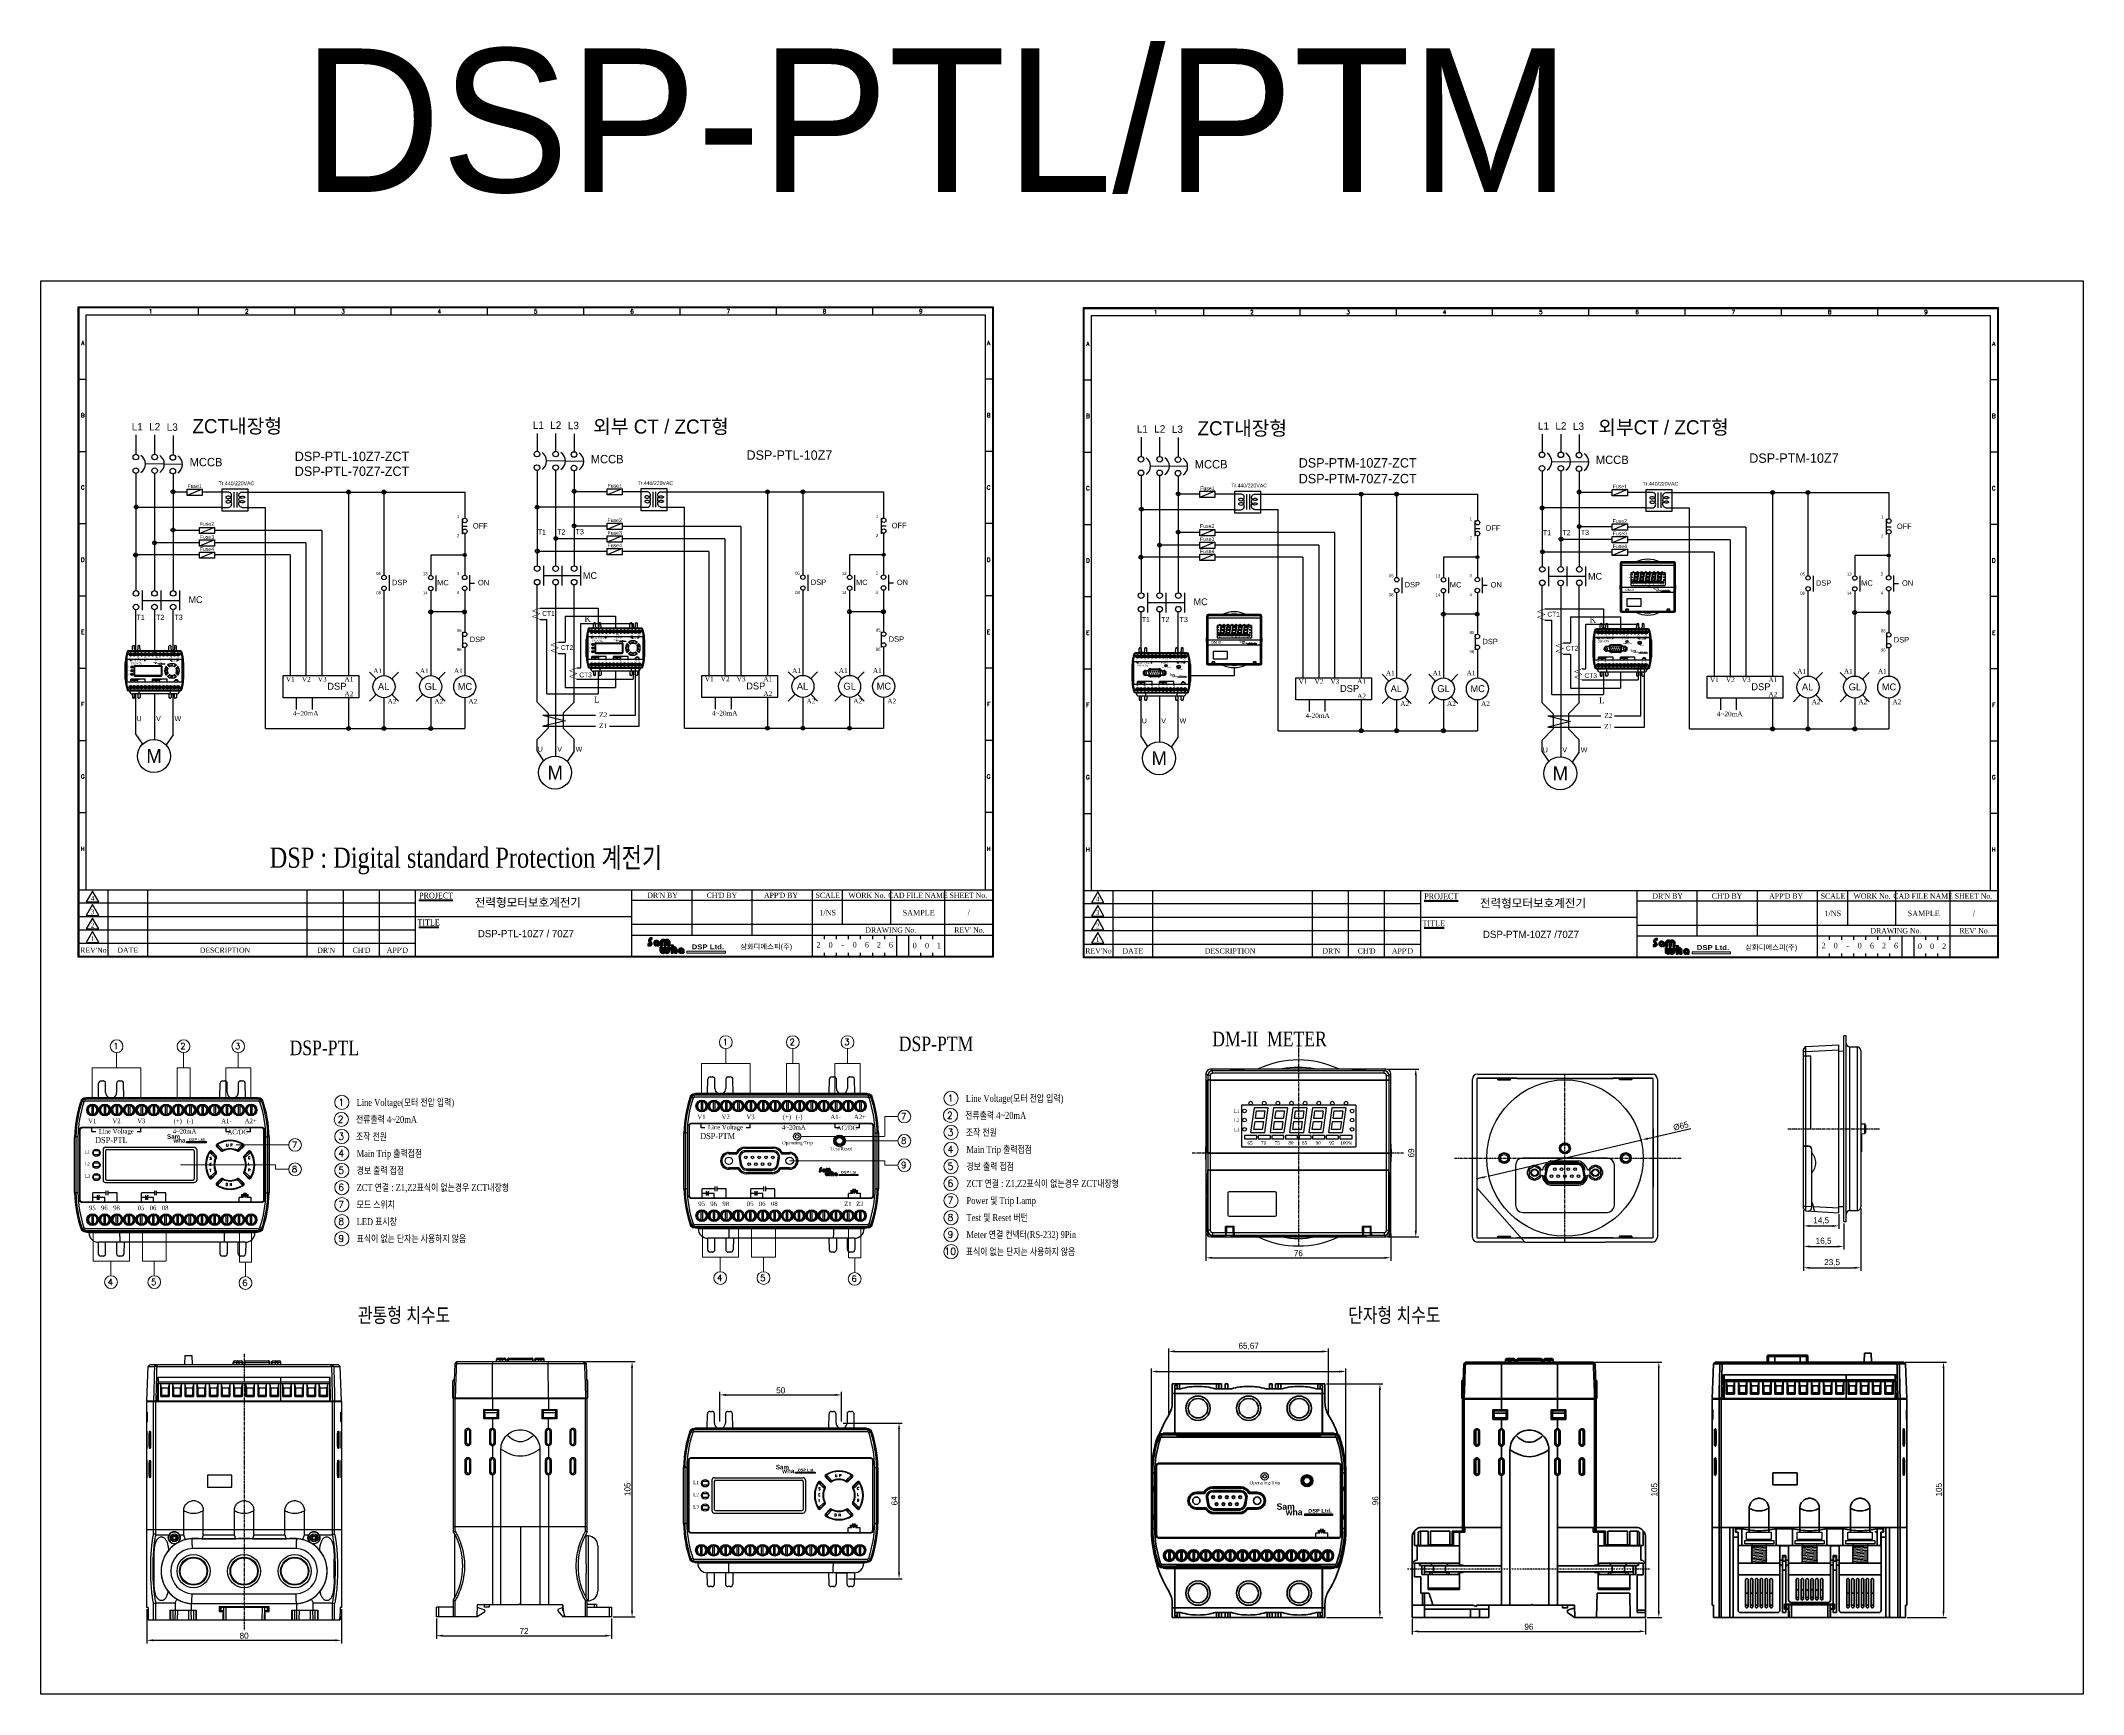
# Model space of a CAD drawing. Header units: millimetres. Extents: x 45 to 885, y 38 to 718.
import ezdxf
from ezdxf.enums import TextEntityAlignment as Align

# ---------------------------------------------------------------- set-up
doc = ezdxf.new("R2010")
doc.units = ezdxf.units.MM
for name, pattern in [('CENTER', [2, 1.25, -0.25, 0.25, -0.25]), ('DASHDOT', [1, 0.5, -0.25, 0, -0.25]), ('DASHED2', [0.375, 0.25, -0.125]), ('HIDDEN', [0.375, 0.25, -0.125])]:
    doc.linetypes.add(name, pattern=pattern)
for name, color, linetype in [('02___PRT_ALL_AXES', 7, 'Continuous'), ('03___PRT_ALL_CURVES', 7, 'Continuous'), ('1', 1, 'CENTER'), ('10', 1, 'Continuous'), ('20', 2, 'Continuous'), ('3', 3, 'Continuous'), ('30', 3, 'Continuous'), ('4', 133, 'Continuous'), ('40', 4, 'Continuous'), ('55', 5, 'Continuous'), ('70', 7, 'Continuous'), ('ASHADE', 7, 'Continuous'), ('도면층1', 7, 'Continuous')]:
    doc.layers.add(name, color=color, linetype=linetype)
doc.styles.add('ghs', font='NGULIM.TTF')
doc.styles.add('HCM', font='batang.ttc')
doc.styles.add('SIMPLEX', font='SIMPLEX')
doc.styles.add('SS', font='batang.ttc', dxfattribs={"width": 0.8})
doc.styles.get("Standard").update_dxf_attribs({"font": 'BareunDotumPro1.ttf'})
doc.styles.add('STYLE2', font='romant.shx')
doc.dimstyles.new('ISO-25', dxfattribs={"dimtxt": 2.5, "dimasz": 2.5, "dimexe": 1.25, "dimexo": 0.625, "dimtad": 1, "dimtxsty": 'Standard', "dimcen": 2.5, "dimadec": 0, "dimazin": 0, "dimtfac": 1, "dimtmove": 0, "dimatfit": 3, "dimfxl": 0, "dimarcsym": 0})

# ---------------------------------------------------------------- blocks, each defined once
blk = doc.blocks.new('1234e')
at = {"color": 20}
for p, q in [((6783, 918), (6800, 918)), ((6800, 918), (6800, 999)), ((6698, 723), (6628, 723)), ((6628, 723), (6628, 649)), ((6628, 649), (6731, 649))]:
    blk.add_line(p, q, dxfattribs=at)
for centre, radius, start, end in [((6796, 854), 145, 88.66107, 181.75087), ((6849, 856), 116, 152.32376, 180.38782), ((6775, 871), 48, 80.18062, 125.41616), ((6786, 872), 136, 189.74805, 235.31205), ((6696, 743), 21, 262.86102, 53.91611), ((6714, 728), 80.8, 281.93241, 332.57817), ((6897, 909), 172, 198.06932, 226.82931), ((6665, 720), 131, 0.51857, 29.31453), ((6494, 805), 314, 338.67059, 344.43229)]:
    blk.add_arc(centre, radius, start, end, dxfattribs=at)
blk = doc.blocks.new('12345y')
at = {"color": 20}
for p, q in [((6944, 649), (6997, 649)), ((6997, 716), (6975, 716)), ((6997, 649), (6997, 716)), ((7024, 786), (7024, 649)), ((7024, 649), (7104, 649)), ((7104, 649), (7104, 786))]:
    blk.add_line(p, q, dxfattribs=at)
for radius, start, end in [(118, 13.55271, 247.74671), (44.6, 38.40873, 252.32845)]:
    blk.add_arc((6989, 759), radius, start, end, dxfattribs=at)
blk = doc.blocks.new('abcd')
at = {"color": 20}
for p, q in [((6652, 870), (6652, 845)), ((6653, 877), (6653, 841)), ((6654, 882), (6654, 837)), ((6655, 887), (6655, 833)), ((6656, 891), (6656, 830)), ((6657, 895), (6657, 827)), ((6658, 898), (6658, 824)), ((6659, 901), (6659, 822)), ((6660, 904), (6660, 819)), ((6661, 906), (6661, 817)), ((6662, 909), (6662, 814)), ((6663, 911), (6663, 813)), ((6664, 913), (6664, 811)), ((6665, 916), (6665, 809)), ((6666, 918), (6666, 807)), ((6667, 920), (6667, 805)), ((6668, 922), (6668, 803)), ((6669, 923), (6669, 802)), ((6670, 925), (6670, 800)), ((6671, 927), (6671, 798)), ((6672, 929), (6672, 797)), ((6673, 930), (6673, 795)), ((6674, 932), (6674, 794)), ((6675, 933), (6675, 793)), ((6676, 935), (6676, 791)), ((6677, 936), (6677, 790)), ((6678, 938), (6678, 789)), ((6679, 939), (6679, 787)), ((6680, 941), (6680, 786)), ((6681, 942), (6681, 785)), ((6682, 943), (6682, 784)), ((6683, 944), (6683, 783)), ((6684, 946), (6684, 781)), ((6685, 947), (6685, 780)), ((6686, 948), (6686, 779)), ((6687, 949), (6687, 778)), ((6688, 950), (6688, 777)), ((6689, 951), (6689, 776)), ((6690, 953), (6690, 775)), ((6691, 954), (6691, 774)), ((6692, 955), (6692, 773)), ((6693, 956), (6693, 772)), ((6693, 956), (6693, 772)), ((6694, 957), (6694, 771)), ((6694, 957), (6694, 771)), ((6695, 958), (6695, 770)), ((6696, 959), (6696, 770)), ((6697, 960), (6697, 769)), ((6698, 960), (6698, 768)), ((6699, 961), (6699, 767)), ((6700, 962), (6700, 766)), ((6701, 963), (6701, 765)), ((6702, 964), (6702, 765)), ((6703, 965), (6703, 764)), ((6704, 966), (6704, 763)), ((6705, 967), (6705, 762)), ((6706, 967), (6706, 762)), ((6707, 968), (6707, 761)), ((6708, 969), (6708, 760)), ((6709, 970), (6709, 759)), ((6710, 970), (6710, 759)), ((6711, 971), (6711, 758)), ((6712, 972), (6712, 756)), ((6713, 973), (6713, 755)), ((6714, 973), (6714, 753)), ((6715, 974), (6715, 751)), ((6716, 975), (6716, 748)), ((6717, 975), (6717, 649)), ((6718, 976), (6718, 649)), ((6719, 977), (6719, 649)), ((6720, 977), (6720, 649)), ((6721, 978), (6721, 649)), ((6722, 978), (6722, 649)), ((6723, 979), (6723, 649)), ((6724, 980), (6724, 649)), ((6725, 980), (6725, 649)), ((6726, 981), (6726, 649)), ((6727, 981), (6727, 649)), ((6728, 982), (6728, 649)), ((6729, 982), (6729, 649)), ((6730, 983), (6730, 649)), ((6731, 983), (6731, 649)), ((6732, 984), (6732, 649)), ((6733, 984), (6733, 649)), ((6734, 985), (6734, 862)), ((6735, 985), (6735, 871)), ((6736, 985), (6736, 877)), ((6737, 986), (6737, 882)), ((6738, 986), (6738, 886)), ((6739, 987), (6739, 890)), ((6740, 987), (6740, 893)), ((6741, 988), (6741, 896)), ((6742, 988), (6742, 898)), ((6743, 988), (6743, 901)), ((6744, 989), (6744, 903)), ((6745, 989), (6745, 905)), ((6746, 990), (6746, 908)), ((6747, 990), (6747, 909)), ((6748, 990), (6748, 911)), ((6749, 991), (6749, 911)), ((6750, 991), (6750, 912)), ((6751, 991), (6751, 912)), ((6752, 992), (6752, 913)), ((6753, 992), (6753, 914)), ((6754, 992), (6754, 914)), ((6755, 993), (6755, 915)), ((6756, 993), (6756, 915)), ((6757, 993), (6757, 915)), ((6758, 994), (6758, 916)), ((6759, 994), (6759, 916)), ((6760, 994), (6760, 917)), ((6761, 994), (6761, 917)), ((6762, 995), (6762, 917)), ((6763, 995), (6763, 917)), ((6764, 995), (6764, 918)), ((6765, 995), (6765, 918)), ((6766, 995), (6766, 918)), ((6767, 996), (6767, 918)), ((6768, 996), (6768, 918)), ((6769, 996), (6769, 919)), ((6770, 996), (6770, 919)), ((6771, 996), (6771, 919)), ((6772, 997), (6772, 919)), ((6773, 997), (6773, 919)), ((6774, 997), (6774, 919)), ((6775, 997), (6775, 919)), ((6776, 997), (6776, 919)), ((6777, 997), (6777, 919)), ((6778, 998), (6778, 919)), ((6779, 998), (6779, 919)), ((6780, 998), (6780, 919)), ((6781, 998), (6781, 919)), ((6782, 998), (6782, 919)), ((6783, 998), (6783, 918)), ((6784, 998), (6784, 918)), ((6785, 998), (6785, 918)), ((6786, 998), (6786, 918)), ((6787, 998), (6787, 918)), ((6788, 999), (6788, 918)), ((6789, 999), (6789, 918)), ((6790, 999), (6790, 918)), ((6791, 999), (6791, 918)), ((6792, 999), (6792, 918)), ((6793, 999), (6793, 918)), ((6794, 999), (6794, 918)), ((6795, 999), (6795, 918)), ((6796, 999), (6796, 918)), ((6797, 999), (6797, 918)), ((6798, 999), (6798, 918)), ((6799, 999), (6799, 918)), ((6936, 864), (6936, 653)), ((6937, 865), (6937, 652)), ((6938, 865), (6938, 652)), ((6939, 866), (6939, 651)), ((6940, 866), (6940, 651)), ((6941, 867), (6941, 650)), ((6942, 867), (6942, 650)), ((6943, 868), (6943, 649)), ((6944, 868), (6944, 649)), ((6945, 868), (6945, 766)), ((6946, 869), (6946, 771)), ((6947, 869), (6947, 774)), ((6948, 870), (6948, 776)), ((6949, 870), (6949, 778)), ((6950, 870), (6950, 780)), ((6951, 871), (6951, 782)), ((6952, 871), (6952, 784)), ((6953, 871), (6953, 785)), ((6954, 872), (6954, 786)), ((6955, 872), (6955, 788)), ((6956, 872), (6956, 789)), ((6957, 872), (6957, 790)), ((6958, 873), (6958, 791)), ((6959, 873), (6959, 792)), ((6960, 873), (6960, 793)), ((6961, 874), (6961, 793)), ((6962, 874), (6962, 794)), ((6963, 874), (6963, 795)), ((6964, 874), (6964, 796)), ((6964, 874), (6964, 796)), ((6965, 874), (6965, 796)), ((6965, 874), (6965, 796)), ((6966, 875), (6966, 797)), ((6967, 875), (6967, 797)), ((6968, 875), (6968, 798)), ((6969, 875), (6969, 798)), ((6970, 875), (6970, 799)), ((6971, 876), (6971, 799)), ((6972, 876), (6972, 800)), ((6973, 876), (6973, 800)), ((6974, 875), (6974, 801)), ((6975, 876), (6975, 801)), ((6976, 876), (6976, 801)), ((6977, 876), (6977, 802)), ((6978, 876), (6978, 802)), ((6979, 876), (6979, 802)), ((6980, 877), (6980, 802)), ((6981, 877), (6981, 802)), ((6982, 877), (6982, 803)), ((6983, 877), (6983, 803)), ((6984, 877), (6984, 803)), ((6985, 877), (6985, 803)), ((6986, 877), (6986, 803)), ((6986, 877), (6986, 803)), ((6987, 877), (6987, 803)), ((6987, 877), (6987, 803)), ((6988, 877), (6988, 803)), ((6989, 877), (6989, 803)), ((6990, 877), (6990, 803)), ((6991, 877), (6991, 803)), ((6992, 877), (6992, 803)), ((6993, 877), (6993, 803)), ((6994, 877), (6994, 803)), ((6995, 877), (6995, 803)), ((6996, 877), (6996, 803)), ((6997, 877), (6997, 802)), ((6998, 877), (6998, 802)), ((6999, 876), (6999, 802)), ((7000, 876), (7000, 802)), ((7001, 876), (7001, 802)), ((7002, 876), (7002, 801)), ((7003, 876), (7003, 801)), ((7004, 876), (7004, 801)), ((7005, 876), (7005, 800)), ((7006, 876), (7006, 800)), ((7007, 876), (7007, 799)), ((7008, 875), (7008, 799)), ((7009, 875), (7009, 798)), ((7010, 875), (7010, 798)), ((7011, 875), (7011, 797)), ((7012, 875), (7012, 797)), ((7013, 874), (7013, 796)), ((7014, 874), (7014, 795)), ((7015, 874), (7015, 795)), ((7016, 874), (7016, 794)), ((7017, 874), (7017, 793)), ((7018, 873), (7018, 792)), ((7019, 873), (7019, 792)), ((7020, 873), (7020, 791)), ((7021, 872), (7021, 790)), ((7022, 872), (7022, 789)), ((7023, 872), (7023, 787)), ((7024, 872), (7024, 649)), ((7025, 871), (7025, 649)), ((7026, 871), (7026, 649)), ((7027, 871), (7027, 649)), ((7028, 870), (7028, 649)), ((7029, 870), (7029, 649)), ((7030, 870), (7030, 649)), ((7031, 869), (7031, 649)), ((7032, 869), (7032, 649)), ((7033, 868), (7033, 649)), ((7034, 868), (7034, 649)), ((7035, 868), (7035, 649)), ((7036, 867), (7036, 649)), ((7037, 867), (7037, 649)), ((7038, 866), (7038, 649)), ((7039, 866), (7039, 649)), ((7040, 865), (7040, 649)), ((7041, 865), (7041, 649)), ((7042, 864), (7042, 649)), ((7171, 865), (7171, 649)), ((7172, 866), (7172, 649)), ((7172, 866), (7172, 649)), ((7173, 868), (7173, 649)), ((7173, 868), (7173, 649)), ((7174, 869), (7174, 649)), ((7175, 871), (7175, 649)), ((7176, 872), (7176, 649)), ((7177, 873), (7177, 649)), ((7178, 874), (7178, 649)), ((7179, 876), (7179, 649)), ((7180, 877), (7180, 649)), ((7181, 878), (7181, 649)), ((7182, 879), (7182, 649)), ((7183, 880), (7183, 649)), ((7184, 881), (7184, 649)), ((7185, 882), (7185, 649)), ((7186, 883), (7186, 649)), ((7187, 884), (7187, 649)), ((7188, 885), (7188, 649)), ((7189, 886), (7189, 649)), ((7190, 887), (7190, 649)), ((7191, 888), (7191, 649)), ((7192, 889), (7192, 649)), ((7193, 890), (7193, 649)), ((7194, 890), (7194, 649)), ((7195, 891), (7195, 649)), ((7196, 892), (7196, 649)), ((7197, 893), (7197, 649)), ((7198, 894), (7198, 649)), ((7199, 894), (7199, 649)), ((7200, 895), (7200, 649)), ((7201, 896), (7201, 649)), ((7202, 897), (7202, 649)), ((7203, 897), (7203, 649)), ((7204, 898), (7204, 649)), ((7205, 899), (7205, 649)), ((7206, 899), (7206, 649)), ((7207, 900), (7207, 649)), ((7208, 901), (7208, 649)), ((7209, 901), (7209, 649)), ((7210, 902), (7210, 649)), ((7211, 902), (7211, 649)), ((7212, 903), (7212, 649)), ((7213, 904), (7213, 649)), ((7214, 904), (7214, 649)), ((7215, 905), (7215, 649)), ((7216, 905), (7216, 649)), ((7217, 906), (7217, 649)), ((7218, 906), (7218, 649)), ((7219, 907), (7219, 649)), ((7220, 907), (7220, 649)), ((7221, 908), (7221, 649)), ((7222, 908), (7222, 649)), ((7223, 908), (7223, 649)), ((7224, 909), (7224, 649)), ((7225, 909), (7225, 649)), ((7226, 910), (7226, 649)), ((7227, 910), (7227, 649)), ((7228, 911), (7228, 649)), ((7229, 911), (7229, 649)), ((7230, 911), (7230, 649)), ((7231, 912), (7231, 649)), ((7232, 912), (7232, 649)), ((7233, 912), (7233, 649)), ((7234, 913), (7234, 649)), ((7235, 913), (7235, 649)), ((7236, 913), (7236, 649)), ((7237, 914), (7237, 649)), ((7237, 914), (7237, 649)), ((7238, 914), (7238, 649)), ((7238, 914), (7238, 649)), ((7239, 914), (7239, 649)), ((7240, 914), (7240, 649)), ((7241, 915), (7241, 803)), ((7242, 915), (7242, 807)), ((7243, 915), (7243, 810)), ((7244, 915), (7244, 812)), ((7245, 916), (7245, 814)), ((7246, 916), (7246, 816)), ((7247, 916), (7247, 817)), ((7248, 916), (7248, 818)), ((7249, 917), (7249, 820)), ((7250, 917), (7250, 821)), ((7251, 917), (7251, 822)), ((7252, 917), (7252, 823)), ((7253, 917), (7253, 823)), ((7254, 917), (7254, 824)), ((7255, 918), (7255, 825)), ((7256, 918), (7256, 826)), ((7257, 918), (7257, 826)), ((7258, 918), (7258, 827)), ((7259, 918), (7259, 827)), ((7259, 918), (7259, 827)), ((7260, 918), (7260, 828)), ((7260, 918), (7260, 828)), ((7261, 918), (7261, 828)), ((7262, 918), (7262, 829)), ((7263, 918), (7263, 829)), ((7264, 918), (7264, 830)), ((7265, 919), (7265, 830)), ((7266, 919), (7266, 830)), ((7267, 919), (7267, 830)), ((7268, 919), (7268, 831)), ((7269, 919), (7269, 831)), ((7270, 919), (7270, 831)), ((7271, 919), (7271, 831)), ((7272, 919), (7272, 831)), ((7273, 919), (7273, 831)), ((7274, 919), (7274, 831)), ((7275, 919), (7275, 831)), ((7276, 919), (7276, 831)), ((7277, 919), (7277, 831)), ((7278, 919), (7278, 831)), ((7279, 918), (7279, 831)), ((7280, 918), (7280, 831)), ((7281, 918), (7281, 831)), ((7282, 918), (7282, 830)), ((7283, 918), (7283, 830)), ((7284, 918), (7284, 830)), ((7285, 918), (7285, 830)), ((7286, 918), (7286, 829)), ((7287, 918), (7287, 829)), ((7288, 918), (7288, 829)), ((7289, 917), (7289, 828)), ((7290, 917), (7290, 828)), ((7291, 917), (7291, 827)), ((7292, 917), (7292, 827)), ((7293, 917), (7293, 826)), ((7294, 917), (7294, 825)), ((7295, 916), (7295, 825)), ((7296, 916), (7296, 824)), ((7297, 916), (7297, 823)), ((7298, 916), (7298, 822)), ((7299, 916), (7299, 821)), ((7300, 915), (7300, 820)), ((7301, 915), (7301, 819)), ((7302, 915), (7302, 818)), ((7303, 915), (7303, 816)), ((7304, 914), (7304, 815)), ((7305, 914), (7305, 813)), ((7306, 914), (7306, 811)), ((7307, 913), (7307, 808)), ((7308, 913), (7308, 805)), ((7309, 913), (7309, 649)), ((7310, 912), (7310, 649)), ((7311, 912), (7311, 649)), ((7312, 912), (7312, 649)), ((7313, 911), (7313, 649)), ((7314, 911), (7314, 649)), ((7315, 911), (7315, 649)), ((7316, 910), (7316, 649)), ((7317, 910), (7317, 649)), ((7318, 909), (7318, 649)), ((7319, 909), (7319, 649)), ((7320, 909), (7320, 649)), ((7321, 908), (7321, 649)), ((7322, 908), (7322, 649)), ((7323, 907), (7323, 649)), ((7324, 907), (7324, 649)), ((7324, 907), (7324, 649)), ((7325, 906), (7325, 649)), ((7325, 906), (7325, 649)), ((7326, 906), (7326, 649)), ((7327, 905), (7327, 649)), ((7328, 905), (7328, 649)), ((7329, 904), (7329, 649)), ((7330, 904), (7330, 649)), ((7331, 903), (7331, 649)), ((7332, 903), (7332, 649)), ((7333, 902), (7333, 649)), ((7334, 901), (7334, 649)), ((7335, 901), (7335, 649)), ((7336, 900), (7336, 649)), ((7337, 900), (7337, 649)), ((7338, 899), (7338, 649)), ((7339, 898), (7339, 649)), ((7340, 898), (7340, 649)), ((7341, 897), (7341, 649)), ((7342, 896), (7342, 649)), ((7343, 895), (7343, 649)), ((7344, 895), (7344, 649)), ((7345, 894), (7345, 649)), ((7346, 893), (7346, 649)), ((7346, 893), (7346, 649)), ((7347, 892), (7347, 649)), ((7347, 892), (7347, 649)), ((7348, 892), (7348, 649)), ((7349, 891), (7349, 649)), ((7350, 890), (7350, 649)), ((7351, 890), (7351, 649)), ((7352, 890), (7352, 649)), ((7353, 891), (7353, 649)), ((7354, 892), (7354, 649)), ((7355, 893), (7355, 649)), ((7356, 894), (7356, 649)), ((7357, 894), (7357, 649)), ((7358, 895), (7358, 649)), ((7359, 896), (7359, 649)), ((7360, 897), (7360, 649)), ((7361, 897), (7361, 649)), ((7362, 898), (7362, 649)), ((7363, 899), (7363, 649)), ((7364, 899), (7364, 649)), ((7365, 900), (7365, 649)), ((7366, 901), (7366, 649)), ((7367, 901), (7367, 649)), ((7368, 902), (7368, 649)), ((7369, 902), (7369, 649)), ((7370, 903), (7370, 649)), ((7371, 904), (7371, 649)), ((7372, 904), (7372, 649)), ((7373, 905), (7373, 649)), ((7374, 905), (7374, 649)), ((7375, 906), (7375, 649)), ((7376, 906), (7376, 649)), ((7377, 907), (7377, 649)), ((7378, 907), (7378, 649)), ((7379, 908), (7379, 649)), ((7380, 908), (7380, 649)), ((7381, 909), (7381, 649)), ((7382, 909), (7382, 649)), ((7383, 909), (7383, 649)), ((7384, 910), (7384, 649)), ((7385, 910), (7385, 649)), ((7386, 911), (7386, 649)), ((7387, 911), (7387, 649)), ((7388, 911), (7388, 649)), ((7389, 912), (7389, 649)), ((7390, 912), (7390, 649)), ((7391, 912), (7391, 649)), ((7392, 913), (7392, 649)), ((7393, 913), (7393, 649)), ((7394, 913), (7394, 649)), ((7395, 914), (7395, 803)), ((7396, 914), (7396, 807)), ((7397, 914), (7397, 809)), ((7398, 915), (7398, 811)), ((7399, 915), (7399, 813)), ((7400, 915), (7400, 815)), ((7401, 915), (7401, 816)), ((7402, 916), (7402, 817)), ((7403, 916), (7403, 818)), ((7404, 916), (7404, 819)), ((7405, 916), (7405, 820)), ((7406, 917), (7406, 821)), ((7407, 917), (7407, 822)), ((7408, 917), (7408, 823)), ((7409, 917), (7409, 824)), ((7410, 917), (7410, 824)), ((7411, 917), (7411, 825)), ((7411, 917), (7411, 825)), ((7412, 918), (7412, 825)), ((7412, 918), (7412, 825)), ((7413, 918), (7413, 826)), ((7414, 918), (7414, 826)), ((7415, 918), (7415, 827)), ((7416, 918), (7416, 827)), ((7417, 918), (7417, 828)), ((7418, 918), (7418, 828)), ((7419, 918), (7419, 828)), ((7420, 919), (7420, 829)), ((7421, 919), (7421, 829)), ((7422, 919), (7422, 829)), ((7423, 919), (7423, 829)), ((7424, 919), (7424, 829)), ((7425, 919), (7425, 829)), ((7426, 919), (7426, 830)), ((7427, 919), (7427, 830)), ((7428, 919), (7428, 830)), ((7429, 919), (7429, 830)), ((7430, 919), (7430, 830)), ((7431, 919), (7431, 830)), ((7432, 919), (7432, 829)), ((7433, 919), (7433, 829)), ((7433, 919), (7433, 829)), ((7434, 919), (7434, 829)), ((7434, 919), (7434, 829)), ((7435, 919), (7435, 829)), ((7436, 919), (7436, 829)), ((7437, 919), (7437, 829)), ((7438, 919), (7438, 828)), ((7439, 919), (7439, 828)), ((7440, 919), (7440, 828)), ((7441, 918), (7441, 827)), ((7442, 918), (7442, 827)), ((7443, 918), (7443, 826)), ((7444, 918), (7444, 826)), ((7445, 918), (7445, 825)), ((7446, 918), (7446, 825)), ((7447, 918), (7447, 824)), ((7448, 918), (7448, 823)), ((7449, 917), (7449, 823)), ((7450, 917), (7450, 822)), ((7451, 917), (7451, 821)), ((7452, 917), (7452, 820)), ((7453, 917), (7453, 819)), ((7454, 917), (7454, 818)), ((7455, 916), (7455, 817)), ((7456, 916), (7456, 816)), ((7457, 916), (7457, 814)), ((7458, 916), (7458, 812)), ((7459, 915), (7459, 811)), ((7460, 915), (7460, 808)), ((7461, 915), (7461, 806)), ((7462, 915), (7462, 802)), ((7463, 914), (7463, 649)), ((7463, 914), (7463, 649)), ((7464, 914), (7464, 649)), ((7465, 914), (7465, 649)), ((7466, 913), (7466, 649)), ((7467, 913), (7467, 649)), ((7468, 913), (7468, 649)), ((7469, 912), (7469, 649)), ((7470, 912), (7470, 649)), ((7471, 912), (7471, 649)), ((7472, 911), (7472, 649)), ((7473, 911), (7473, 649)), ((7474, 911), (7474, 649)), ((7475, 910), (7475, 649)), ((7476, 910), (7476, 649)), ((7477, 909), (7477, 649)), ((7478, 909), (7478, 649)), ((7479, 909), (7479, 649)), ((7480, 908), (7480, 649)), ((7481, 908), (7481, 649)), ((7482, 907), (7482, 649)), ((7483, 907), (7483, 649)), ((7484, 906), (7484, 649)), ((7485, 906), (7485, 649)), ((7486, 905), (7486, 649)), ((7487, 905), (7487, 649)), ((7488, 904), (7488, 649)), ((7489, 904), (7489, 649)), ((7490, 903), (7490, 649)), ((7491, 902), (7491, 649)), ((7492, 902), (7492, 649)), ((7493, 901), (7493, 649)), ((7494, 901), (7494, 649)), ((7495, 900), (7495, 649)), ((7496, 899), (7496, 649)), ((7497, 899), (7497, 649)), ((7498, 898), (7498, 649)), ((7499, 897), (7499, 649)), ((7500, 897), (7500, 649)), ((7501, 896), (7501, 649)), ((7502, 895), (7502, 649)), ((7503, 894), (7503, 649)), ((7504, 894), (7504, 649)), ((7505, 893), (7505, 649)), ((7506, 892), (7506, 649)), ((7507, 891), (7507, 649)), ((7508, 890), (7508, 649)), ((7509, 890), (7509, 649)), ((7510, 889), (7510, 649)), ((7511, 888), (7511, 649)), ((7512, 887), (7512, 649)), ((7513, 886), (7513, 649)), ((7513, 886), (7513, 649)), ((7514, 885), (7514, 649)), ((7514, 885), (7514, 649)), ((7515, 884), (7515, 649)), ((7516, 883), (7516, 649)), ((7517, 882), (7517, 649)), ((7518, 881), (7518, 649)), ((7519, 880), (7519, 649)), ((7520, 879), (7520, 649)), ((7521, 878), (7521, 649)), ((7522, 877), (7522, 649)), ((7523, 875), (7523, 649)), ((7524, 874), (7524, 649)), ((7525, 873), (7525, 649)), ((7526, 872), (7526, 649)), ((7527, 870), (7527, 649)), ((7528, 869), (7528, 649)), ((7529, 867), (7529, 649)), ((7530, 866), (7530, 649)), ((7531, 865), (7531, 649)), ((6629, 723), (6629, 649)), ((6630, 723), (6630, 649)), ((6631, 723), (6631, 649)), ((6632, 723), (6632, 649)), ((6633, 723), (6633, 649)), ((6634, 723), (6634, 649)), ((6635, 723), (6635, 649)), ((6636, 723), (6636, 649)), ((6637, 723), (6637, 649)), ((6638, 723), (6638, 649)), ((6639, 723), (6639, 649)), ((6640, 723), (6640, 649)), ((6641, 723), (6641, 649)), ((6642, 723), (6642, 649)), ((6643, 723), (6643, 649)), ((6644, 723), (6644, 649)), ((6645, 723), (6645, 649)), ((6646, 723), (6646, 649)), ((6647, 723), (6647, 649)), ((6648, 723), (6648, 649)), ((6649, 723), (6649, 649)), ((6650, 723), (6650, 649)), ((6651, 723), (6651, 649)), ((6652, 723), (6652, 649)), ((6653, 723), (6653, 649)), ((6654, 723), (6654, 649)), ((6655, 723), (6655, 649)), ((6656, 723), (6656, 649)), ((6657, 723), (6657, 649)), ((6658, 723), (6658, 649)), ((6659, 723), (6659, 649)), ((6660, 723), (6660, 649)), ((6661, 723), (6661, 649)), ((6662, 723), (6662, 649)), ((6663, 723), (6663, 649)), ((6664, 723), (6664, 649)), ((6665, 723), (6665, 649)), ((6666, 723), (6666, 649)), ((6667, 723), (6667, 649)), ((6668, 723), (6668, 649)), ((6669, 723), (6669, 649)), ((6670, 723), (6670, 649)), ((6671, 723), (6671, 649)), ((6672, 723), (6672, 649)), ((6673, 723), (6673, 649)), ((6674, 723), (6674, 649)), ((6675, 723), (6675, 649)), ((6676, 723), (6676, 649)), ((6677, 723), (6677, 649)), ((6678, 723), (6678, 649)), ((6679, 723), (6679, 649)), ((6680, 723), (6680, 649)), ((6681, 723), (6681, 649)), ((6682, 723), (6682, 649)), ((6683, 723), (6683, 649)), ((6684, 723), (6684, 649)), ((6685, 723), (6685, 649)), ((6686, 723), (6686, 649)), ((6687, 723), (6687, 649)), ((6688, 723), (6688, 649)), ((6689, 723), (6689, 649)), ((6690, 723), (6690, 649)), ((6691, 723), (6691, 649)), ((6692, 723), (6692, 649)), ((6693, 723), (6693, 649)), ((6693, 723), (6693, 649)), ((6694, 723), (6694, 649)), ((6694, 722), (6694, 649)), ((6695, 722), (6695, 649)), ((6696, 722), (6696, 649)), ((6697, 722), (6697, 649)), ((6698, 723), (6698, 649)), ((6699, 723), (6699, 649)), ((6700, 723), (6700, 649)), ((6701, 723), (6701, 649)), ((6702, 723), (6702, 649)), ((6703, 724), (6703, 649)), ((6704, 724), (6704, 649)), ((6705, 725), (6705, 649)), ((6706, 725), (6706, 649)), ((6707, 726), (6707, 649)), ((6708, 726), (6708, 649)), ((6709, 727), (6709, 649)), ((6710, 728), (6710, 649)), ((6711, 729), (6711, 649)), ((6712, 730), (6712, 649)), ((6713, 732), (6713, 649)), ((6714, 733), (6714, 649)), ((6715, 735), (6715, 649)), ((6715, 735), (6715, 649)), ((6716, 739), (6716, 649)), ((6716, 739), (6716, 649)), ((6734, 855), (6734, 650)), ((6735, 852), (6735, 650)), ((6736, 849), (6736, 650)), ((6737, 846), (6737, 650)), ((6738, 844), (6738, 651)), ((6739, 841), (6739, 651)), ((6740, 839), (6740, 651)), ((6741, 837), (6741, 652)), ((6742, 835), (6742, 652)), ((6743, 833), (6743, 652)), ((6744, 831), (6744, 653)), ((6745, 829), (6745, 653)), ((6746, 827), (6746, 654)), ((6747, 825), (6747, 654)), ((6748, 823), (6748, 655)), ((6749, 822), (6749, 655)), ((6750, 820), (6750, 656)), ((6751, 818), (6751, 656)), ((6752, 817), (6752, 657)), ((6753, 815), (6753, 657)), ((6754, 814), (6754, 658)), ((6755, 812), (6755, 658)), ((6756, 811), (6756, 659)), ((6757, 809), (6757, 659)), ((6758, 808), (6758, 660)), ((6759, 807), (6759, 661)), ((6760, 805), (6760, 661)), ((6761, 804), (6761, 662)), ((6762, 803), (6762, 663)), ((6763, 801), (6763, 663)), ((6764, 800), (6764, 664)), ((6765, 799), (6765, 665)), ((6766, 798), (6766, 666)), ((6767, 797), (6767, 667)), ((6768, 795), (6768, 668)), ((6769, 794), (6769, 668)), ((6770, 793), (6770, 669)), ((6771, 792), (6771, 670)), ((6772, 791), (6772, 671)), ((6773, 790), (6773, 672)), ((6774, 789), (6774, 673)), ((6775, 788), (6775, 675)), ((6776, 787), (6776, 676)), ((6777, 786), (6777, 677)), ((6778, 785), (6778, 678)), ((6779, 784), (6779, 679)), ((6780, 783), (6780, 681)), ((6781, 781), (6781, 682)), ((6782, 779), (6782, 684)), ((6783, 777), (6783, 685)), ((6784, 775), (6784, 687)), ((6785, 772), (6785, 689)), ((6786, 770), (6786, 691)), ((6787, 768), (6787, 693)), ((6788, 765), (6788, 696)), ((6789, 762), (6789, 698)), ((6790, 759), (6790, 701)), ((6791, 756), (6791, 704)), ((6792, 752), (6792, 707)), ((6793, 748), (6793, 710)), ((6794, 743), (6794, 713)), ((6795, 737), (6795, 717)), ((6796, 726), (6796, 720)), ((6871, 768), (6871, 749)), ((6872, 777), (6872, 740)), ((6873, 782), (6873, 735)), ((6874, 787), (6874, 730)), ((6875, 791), (6875, 727)), ((6876, 794), (6876, 723)), ((6877, 797), (6877, 720)), ((6877, 797), (6877, 720)), ((6878, 800), (6878, 717)), ((6878, 800), (6878, 717)), ((6879, 802), (6879, 715)), ((6880, 805), (6880, 712)), ((6881, 807), (6881, 710)), ((6882, 809), (6882, 708)), ((6883, 811), (6883, 706)), ((6884, 813), (6884, 704)), ((6885, 815), (6885, 702)), ((6886, 817), (6886, 700)), ((6887, 819), (6887, 698)), ((6888, 820), (6888, 697)), ((6889, 822), (6889, 695)), ((6890, 823), (6890, 694)), ((6891, 825), (6891, 692)), ((6892, 826), (6892, 691)), ((6893, 828), (6893, 689)), ((6894, 829), (6894, 688)), ((6895, 831), (6895, 687)), ((6896, 832), (6896, 685)), ((6897, 833), (6897, 684)), ((6898, 834), (6898, 683)), ((6899, 835), (6899, 682)), ((6899, 835), (6899, 682)), ((6900, 837), (6900, 680)), ((6900, 837), (6900, 680)), ((6901, 838), (6901, 679)), ((6902, 839), (6902, 678)), ((6903, 840), (6903, 677)), ((6904, 841), (6904, 676)), ((6905, 842), (6905, 675)), ((6906, 843), (6906, 674)), ((6907, 844), (6907, 673)), ((6908, 845), (6908, 672)), ((6909, 846), (6909, 671)), ((6910, 847), (6910, 670)), ((6911, 848), (6911, 669)), ((6912, 848), (6912, 669)), ((6913, 849), (6913, 668)), ((6914, 850), (6914, 667)), ((6915, 851), (6915, 666)), ((6916, 852), (6916, 665)), ((6917, 853), (6917, 665)), ((6918, 853), (6918, 664)), ((6919, 854), (6919, 663)), ((6920, 855), (6920, 662)), ((6921, 855), (6921, 662)), ((6922, 856), (6922, 661)), ((6923, 857), (6923, 660)), ((6924, 857), (6924, 660)), ((6925, 858), (6925, 659)), ((6926, 859), (6926, 658)), ((6927, 859), (6927, 658)), ((6928, 860), (6928, 657)), ((6929, 861), (6929, 656)), ((6930, 861), (6930, 656)), ((6931, 862), (6931, 655)), ((6932, 862), (6932, 655)), ((6933, 863), (6933, 654)), ((6934, 863), (6934, 654)), ((6935, 864), (6935, 653)), ((6945, 751), (6945, 649)), ((6946, 746), (6946, 649)), ((6947, 743), (6947, 649)), ((6948, 741), (6948, 649)), ((6949, 739), (6949, 649)), ((6950, 737), (6950, 649)), ((6951, 735), (6951, 649)), ((6952, 733), (6952, 649)), ((6953, 732), (6953, 649)), ((6954, 731), (6954, 649)), ((6955, 730), (6955, 649)), ((6956, 728), (6956, 649)), ((6957, 727), (6957, 649)), ((6958, 726), (6958, 649)), ((6959, 725), (6959, 649)), ((6960, 725), (6960, 649)), ((6961, 724), (6961, 649)), ((6962, 723), (6962, 649)), ((6963, 722), (6963, 649)), ((6964, 722), (6964, 649)), ((6964, 722), (6964, 649)), ((6965, 721), (6965, 649)), ((6965, 721), (6965, 649)), ((6966, 720), (6966, 649)), ((6967, 720), (6967, 649)), ((6968, 719), (6968, 649)), ((6969, 719), (6969, 649)), ((6970, 718), (6970, 649)), ((6971, 718), (6971, 649)), ((6972, 717), (6972, 649)), ((6973, 717), (6973, 649)), ((6974, 716), (6974, 649)), ((6975, 716), (6975, 649)), ((6976, 716), (6976, 649)), ((6977, 716), (6977, 649)), ((6978, 716), (6978, 649)), ((6979, 716), (6979, 649)), ((6980, 716), (6980, 649)), ((6981, 716), (6981, 649)), ((6982, 716), (6982, 649)), ((6983, 716), (6983, 649)), ((6984, 716), (6984, 649)), ((6985, 716), (6985, 649)), ((6986, 716), (6986, 649)), ((6986, 716), (6986, 649)), ((6987, 716), (6987, 649)), ((6987, 716), (6987, 649)), ((6988, 716), (6988, 649)), ((6989, 716), (6989, 649)), ((6990, 716), (6990, 649)), ((6991, 716), (6991, 649)), ((6992, 716), (6992, 649)), ((6993, 716), (6993, 649)), ((6994, 716), (6994, 649)), ((6995, 716), (6995, 649)), ((6996, 716), (6996, 649)), ((6997, 716), (6997, 649)), ((7043, 864), (7043, 649)), ((7044, 863), (7044, 649)), ((7045, 863), (7045, 649)), ((7046, 862), (7046, 649)), ((7047, 862), (7047, 649)), ((7048, 861), (7048, 649)), ((7049, 861), (7049, 649)), ((7050, 860), (7050, 649)), ((7051, 859), (7051, 649)), ((7052, 859), (7052, 649)), ((7053, 858), (7053, 649)), ((7054, 857), (7054, 649)), ((7055, 857), (7055, 649)), ((7056, 856), (7056, 649)), ((7057, 855), (7057, 649)), ((7058, 855), (7058, 649)), ((7059, 854), (7059, 649)), ((7060, 853), (7060, 649)), ((7061, 852), (7061, 649)), ((7062, 852), (7062, 649)), ((7063, 851), (7063, 649)), ((7064, 850), (7064, 649)), ((7065, 849), (7065, 649)), ((7066, 848), (7066, 649)), ((7066, 848), (7066, 649)), ((7067, 848), (7067, 649)), ((7067, 848), (7067, 649)), ((7068, 847), (7068, 649)), ((7069, 846), (7069, 649)), ((7070, 845), (7070, 649)), ((7071, 844), (7071, 649)), ((7072, 843), (7072, 649)), ((7073, 842), (7073, 649)), ((7074, 841), (7074, 649)), ((7075, 840), (7075, 649)), ((7076, 839), (7076, 649)), ((7077, 838), (7077, 649)), ((7078, 836), (7078, 649)), ((7079, 835), (7079, 649)), ((7080, 834), (7080, 649)), ((7081, 833), (7081, 649)), ((7082, 832), (7082, 649)), ((7083, 830), (7083, 649)), ((7084, 829), (7084, 649)), ((7085, 828), (7085, 649)), ((7086, 826), (7086, 649)), ((7087, 825), (7087, 649)), ((7088, 823), (7088, 649)), ((7088, 823), (7088, 649)), ((7089, 822), (7089, 649)), ((7089, 822), (7089, 649)), ((7090, 820), (7090, 649)), ((7091, 818), (7091, 649)), ((7092, 817), (7092, 649)), ((7093, 815), (7093, 649)), ((7094, 813), (7094, 649)), ((7095, 811), (7095, 649)), ((7096, 809), (7096, 649)), ((7097, 807), (7097, 649)), ((7098, 805), (7098, 649)), ((7099, 802), (7099, 649)), ((7100, 799), (7100, 649)), ((7101, 797), (7101, 649)), ((7102, 794), (7102, 649)), ((7103, 790), (7103, 649)), ((7103, 787), (7103, 649)), ((7151, 807), (7151, 649)), ((7151, 807), (7151, 649)), ((7151, 798), (7151, 649)), ((7151, 649), (7241, 649)), ((7152, 816), (7152, 649)), ((7153, 822), (7153, 649)), ((7154, 826), (7154, 649)), ((7155, 830), (7155, 649)), ((7156, 833), (7156, 649)), ((7157, 836), (7157, 649)), ((7158, 839), (7158, 649)), ((7159, 842), (7159, 649)), ((7160, 844), (7160, 649)), ((7161, 847), (7161, 649)), ((7162, 849), (7162, 649)), ((7163, 851), (7163, 649)), ((7164, 853), (7164, 649)), ((7165, 855), (7165, 649)), ((7166, 857), (7166, 649)), ((7167, 858), (7167, 649)), ((7168, 860), (7168, 649)), ((7169, 862), (7169, 649)), ((7170, 863), (7170, 649)), ((7241, 649), (7241, 798)), ((7305, 649), (7394, 649)), ((7309, 798), (7309, 651)), ((7394, 649), (7394, 796)), ((7463, 649), (7551, 649)), ((7532, 863), (7532, 649)), ((7533, 861), (7533, 649)), ((7534, 860), (7534, 649)), ((7535, 858), (7535, 649)), ((7535, 858), (7535, 649)), ((7536, 856), (7536, 649)), ((7536, 856), (7536, 649)), ((7537, 854), (7537, 649)), ((7538, 852), (7538, 649)), ((7539, 850), (7539, 649)), ((7540, 848), (7540, 649)), ((7541, 846), (7541, 649)), ((7542, 844), (7542, 649)), ((7543, 841), (7543, 649)), ((7544, 838), (7544, 649)), ((7545, 836), (7545, 649)), ((7546, 832), (7546, 649)), ((7547, 829), (7547, 649)), ((7548, 825), (7548, 649)), ((7549, 820), (7549, 649)), ((7550, 813), (7550, 649)), ((7551, 649), (7551, 799))]:
    blk.add_line(p, q, dxfattribs=at)
at = {"color": 5}
for p, q in [((7151, 442), (7151, 591)), ((7151, 591), (7241, 591)), ((7151, 433), (7151, 591)), ((7151, 433), (7151, 591)), ((7152, 424), (7152, 591)), ((7153, 418), (7153, 591)), ((7154, 414), (7154, 591)), ((7155, 410), (7155, 591)), ((7156, 407), (7156, 591)), ((7157, 403), (7157, 591)), ((7158, 401), (7158, 591)), ((7159, 398), (7159, 591)), ((7160, 396), (7160, 591)), ((7161, 393), (7161, 591)), ((7162, 391), (7162, 591)), ((7163, 389), (7163, 591)), ((7164, 387), (7164, 591)), ((7165, 385), (7165, 591)), ((7166, 383), (7166, 591)), ((7167, 381), (7167, 591)), ((7168, 380), (7168, 591)), ((7169, 378), (7169, 591)), ((7170, 377), (7170, 591)), ((7171, 375), (7171, 591)), ((7172, 374), (7172, 591)), ((7172, 374), (7172, 591)), ((7173, 372), (7173, 591)), ((7173, 372), (7173, 591)), ((7174, 371), (7174, 591)), ((7175, 369), (7175, 591)), ((7176, 368), (7176, 591)), ((7177, 367), (7177, 591)), ((7178, 366), (7178, 591)), ((7179, 364), (7179, 591)), ((7180, 363), (7180, 591)), ((7181, 362), (7181, 591)), ((7182, 361), (7182, 591)), ((7183, 360), (7183, 591)), ((7184, 359), (7184, 591)), ((7185, 358), (7185, 591)), ((7186, 357), (7186, 591)), ((7187, 356), (7187, 591)), ((7188, 355), (7188, 591)), ((7189, 354), (7189, 591)), ((7190, 353), (7190, 591)), ((7191, 352), (7191, 591)), ((7192, 351), (7192, 591)), ((7193, 350), (7193, 591)), ((7194, 349), (7194, 591)), ((7195, 349), (7195, 591)), ((7196, 348), (7196, 591)), ((7197, 347), (7197, 591)), ((7198, 346), (7198, 591)), ((7199, 345), (7199, 591)), ((7200, 345), (7200, 591)), ((7201, 344), (7201, 591)), ((7202, 343), (7202, 591)), ((7203, 343), (7203, 591)), ((7204, 342), (7204, 591)), ((7205, 341), (7205, 591)), ((7206, 341), (7206, 591)), ((7207, 340), (7207, 591)), ((7208, 339), (7208, 591)), ((7209, 339), (7209, 591)), ((7210, 338), (7210, 591)), ((7211, 337), (7211, 591)), ((7212, 337), (7212, 591)), ((7213, 336), (7213, 591)), ((7214, 336), (7214, 591)), ((7215, 335), (7215, 591)), ((7216, 335), (7216, 591)), ((7217, 334), (7217, 591)), ((7218, 334), (7218, 591)), ((7219, 333), (7219, 591)), ((7220, 333), (7220, 591)), ((7221, 332), (7221, 591)), ((7222, 332), (7222, 591)), ((7223, 331), (7223, 591)), ((7224, 331), (7224, 591)), ((7225, 331), (7225, 591)), ((7226, 330), (7226, 591)), ((7227, 330), (7227, 591)), ((7228, 329), (7228, 591)), ((7229, 329), (7229, 591)), ((7230, 329), (7230, 591)), ((7231, 328), (7231, 591)), ((7232, 328), (7232, 591)), ((7233, 328), (7233, 591)), ((7234, 327), (7234, 591)), ((7235, 327), (7235, 591)), ((7236, 327), (7236, 591)), ((7237, 326), (7237, 591)), ((7237, 326), (7237, 591)), ((7238, 326), (7238, 591)), ((7238, 326), (7238, 591)), ((7239, 326), (7239, 591)), ((7240, 325), (7240, 591)), ((7241, 591), (7241, 442)), ((7241, 325), (7241, 437)), ((7242, 325), (7242, 433)), ((7243, 325), (7243, 430)), ((7244, 324), (7244, 428)), ((7245, 324), (7245, 426)), ((7246, 324), (7246, 424)), ((7247, 324), (7247, 423)), ((7248, 324), (7248, 421)), ((7249, 323), (7249, 420)), ((7250, 323), (7250, 419)), ((7251, 323), (7251, 418)), ((7252, 323), (7252, 417)), ((7253, 323), (7253, 416)), ((7254, 322), (7254, 416)), ((7255, 322), (7255, 415)), ((7256, 322), (7256, 414)), ((7257, 322), (7257, 414)), ((7258, 322), (7258, 413)), ((7259, 322), (7259, 413)), ((7259, 322), (7259, 413)), ((7260, 322), (7260, 412)), ((7260, 322), (7260, 412)), ((7261, 322), (7261, 412)), ((7262, 322), (7262, 411)), ((7263, 322), (7263, 411)), ((7264, 321), (7264, 410)), ((7265, 321), (7265, 410)), ((7266, 321), (7266, 410)), ((7267, 321), (7267, 410)), ((7268, 321), (7268, 409)), ((7269, 321), (7269, 409)), ((7270, 321), (7270, 409)), ((7271, 321), (7271, 409)), ((7272, 321), (7272, 409)), ((7273, 321), (7273, 409)), ((7274, 321), (7274, 409)), ((7275, 321), (7275, 409)), ((7276, 321), (7276, 409)), ((7277, 321), (7277, 409)), ((7278, 321), (7278, 409)), ((7279, 321), (7279, 409)), ((7280, 321), (7280, 409)), ((7281, 322), (7281, 409)), ((7282, 322), (7282, 409)), ((7283, 322), (7283, 410)), ((7284, 322), (7284, 410)), ((7285, 322), (7285, 410)), ((7286, 322), (7286, 411)), ((7287, 322), (7287, 411)), ((7288, 322), (7288, 411)), ((7289, 322), (7289, 412)), ((7290, 323), (7290, 412)), ((7291, 323), (7291, 413)), ((7292, 323), (7292, 413)), ((7293, 323), (7293, 414)), ((7294, 323), (7294, 415)), ((7295, 323), (7295, 415)), ((7296, 324), (7296, 416)), ((7297, 324), (7297, 417)), ((7298, 324), (7298, 418)), ((7299, 324), (7299, 419)), ((7300, 325), (7300, 420)), ((7301, 325), (7301, 421)), ((7302, 325), (7302, 422)), ((7303, 325), (7303, 424)), ((7304, 326), (7304, 425)), ((7305, 591), (7394, 591)), ((7305, 326), (7305, 427)), ((7306, 326), (7306, 429)), ((7307, 326), (7307, 431)), ((7308, 327), (7308, 435)), ((7309, 327), (7309, 591)), ((7309, 442), (7309, 589)), ((7310, 327), (7310, 591)), ((7311, 328), (7311, 591)), ((7312, 328), (7312, 591)), ((7313, 328), (7313, 591)), ((7314, 329), (7314, 591)), ((7315, 329), (7315, 591)), ((7316, 330), (7316, 591)), ((7317, 330), (7317, 591)), ((7318, 330), (7318, 591)), ((7319, 331), (7319, 591)), ((7320, 331), (7320, 591)), ((7321, 332), (7321, 591)), ((7322, 332), (7322, 591)), ((7323, 333), (7323, 591)), ((7324, 333), (7324, 591)), ((7324, 333), (7324, 591)), ((7325, 334), (7325, 591)), ((7325, 334), (7325, 591)), ((7326, 334), (7326, 591)), ((7327, 335), (7327, 591)), ((7328, 335), (7328, 591)), ((7329, 336), (7329, 591)), ((7330, 336), (7330, 591)), ((7331, 337), (7331, 591)), ((7332, 337), (7332, 591)), ((7333, 338), (7333, 591)), ((7334, 338), (7334, 591)), ((7335, 339), (7335, 591)), ((7336, 340), (7336, 591)), ((7337, 340), (7337, 591)), ((7338, 341), (7338, 591)), ((7339, 342), (7339, 591)), ((7340, 342), (7340, 591)), ((7341, 343), (7341, 591)), ((7342, 344), (7342, 591)), ((7343, 344), (7343, 591)), ((7344, 345), (7344, 591)), ((7345, 346), (7345, 591)), ((7346, 347), (7346, 591)), ((7346, 347), (7346, 591)), ((7347, 347), (7347, 591)), ((7347, 347), (7347, 591)), ((7348, 348), (7348, 591)), ((7349, 349), (7349, 591)), ((7350, 350), (7350, 591)), ((7351, 350), (7351, 591)), ((7352, 349), (7352, 591)), ((7353, 349), (7353, 591)), ((7354, 348), (7354, 591)), ((7355, 347), (7355, 591)), ((7356, 346), (7356, 591)), ((7357, 345), (7357, 591)), ((7358, 345), (7358, 591)), ((7359, 344), (7359, 591)), ((7360, 343), (7360, 591)), ((7361, 343), (7361, 591)), ((7362, 342), (7362, 591)), ((7363, 341), (7363, 591)), ((7364, 341), (7364, 591)), ((7365, 340), (7365, 591)), ((7366, 339), (7366, 591)), ((7367, 339), (7367, 591)), ((7368, 338), (7368, 591)), ((7369, 337), (7369, 591)), ((7370, 337), (7370, 591)), ((7371, 336), (7371, 591)), ((7372, 336), (7372, 591)), ((7373, 335), (7373, 591)), ((7374, 335), (7374, 591)), ((7375, 334), (7375, 591)), ((7376, 334), (7376, 591)), ((7377, 333), (7377, 591)), ((7378, 333), (7378, 591)), ((7379, 332), (7379, 591)), ((7380, 332), (7380, 591)), ((7381, 331), (7381, 591)), ((7382, 331), (7382, 591)), ((7383, 330), (7383, 591)), ((7384, 330), (7384, 591)), ((7385, 330), (7385, 591)), ((7386, 329), (7386, 591)), ((7387, 329), (7387, 591)), ((7388, 328), (7388, 591)), ((7389, 328), (7389, 591)), ((7390, 328), (7390, 591)), ((7391, 327), (7391, 591)), ((7392, 327), (7392, 591)), ((7393, 327), (7393, 591)), ((7394, 591), (7394, 444)), ((7394, 326), (7394, 591)), ((7395, 326), (7395, 437)), ((7396, 326), (7396, 433)), ((7397, 326), (7397, 431)), ((7398, 325), (7398, 429)), ((7399, 325), (7399, 427)), ((7400, 325), (7400, 425)), ((7401, 324), (7401, 424)), ((7402, 324), (7402, 423)), ((7403, 324), (7403, 421)), ((7404, 324), (7404, 420)), ((7405, 324), (7405, 419)), ((7406, 323), (7406, 419)), ((7407, 323), (7407, 418)), ((7408, 323), (7408, 417)), ((7409, 323), (7409, 416)), ((7410, 323), (7410, 416)), ((7411, 322), (7411, 415)), ((7411, 322), (7411, 415)), ((7412, 322), (7412, 414)), ((7412, 322), (7412, 414)), ((7413, 322), (7413, 414)), ((7414, 322), (7414, 413)), ((7415, 322), (7415, 413)), ((7416, 322), (7416, 413)), ((7417, 322), (7417, 412)), ((7418, 322), (7418, 412)), ((7419, 321), (7419, 412)), ((7420, 321), (7420, 411)), ((7421, 321), (7421, 411)), ((7422, 321), (7422, 411)), ((7423, 321), (7423, 411)), ((7424, 321), (7424, 411)), ((7425, 321), (7425, 410)), ((7426, 321), (7426, 410)), ((7427, 321), (7427, 410)), ((7428, 321), (7428, 410)), ((7429, 321), (7429, 410)), ((7430, 321), (7430, 410)), ((7431, 321), (7431, 410)), ((7432, 321), (7432, 410)), ((7433, 321), (7433, 411)), ((7433, 321), (7433, 411)), ((7434, 321), (7434, 411)), ((7434, 321), (7434, 411)), ((7435, 321), (7435, 411)), ((7436, 321), (7436, 411)), ((7437, 321), (7437, 411)), ((7438, 321), (7438, 412)), ((7439, 321), (7439, 412)), ((7440, 321), (7440, 412)), ((7441, 321), (7441, 413)), ((7442, 322), (7442, 413)), ((7443, 322), (7443, 414)), ((7444, 322), (7444, 414)), ((7445, 322), (7445, 415)), ((7446, 322), (7446, 415)), ((7447, 322), (7447, 416)), ((7448, 322), (7448, 416)), ((7449, 322), (7449, 417)), ((7450, 323), (7450, 418)), ((7451, 323), (7451, 419)), ((7452, 323), (7452, 420)), ((7453, 323), (7453, 421)), ((7454, 323), (7454, 422)), ((7455, 324), (7455, 423)), ((7456, 324), (7456, 424)), ((7457, 324), (7457, 426)), ((7458, 324), (7458, 427)), ((7459, 324), (7459, 429)), ((7460, 325), (7460, 432)), ((7461, 325), (7461, 434)), ((7462, 325), (7462, 438)), ((7463, 325), (7463, 591)), ((7463, 591), (7551, 591)), ((7463, 326), (7463, 591)), ((7464, 326), (7464, 591)), ((7465, 326), (7465, 591)), ((7466, 326), (7466, 591)), ((7467, 327), (7467, 591)), ((7468, 327), (7468, 591)), ((7469, 327), (7469, 591)), ((7470, 328), (7470, 591)), ((7471, 328), (7471, 591)), ((7472, 328), (7472, 591)), ((7473, 329), (7473, 591)), ((7474, 329), (7474, 591)), ((7475, 330), (7475, 591)), ((7476, 330), (7476, 591)), ((7477, 330), (7477, 591)), ((7478, 331), (7478, 591)), ((7479, 331), (7479, 591)), ((7480, 332), (7480, 591)), ((7481, 332), (7481, 591)), ((7482, 333), (7482, 591)), ((7483, 333), (7483, 591)), ((7484, 334), (7484, 591)), ((7485, 334), (7485, 591)), ((7486, 335), (7486, 591)), ((7487, 335), (7487, 591)), ((7488, 336), (7488, 591)), ((7489, 336), (7489, 591)), ((7490, 337), (7490, 591)), ((7491, 337), (7491, 591)), ((7492, 338), (7492, 591)), ((7493, 339), (7493, 591)), ((7494, 339), (7494, 591)), ((7495, 340), (7495, 591)), ((7496, 341), (7496, 591)), ((7497, 341), (7497, 591)), ((7498, 342), (7498, 591)), ((7499, 343), (7499, 591)), ((7500, 343), (7500, 591)), ((7501, 344), (7501, 591)), ((7502, 345), (7502, 591)), ((7503, 345), (7503, 591)), ((7504, 346), (7504, 591)), ((7505, 347), (7505, 591)), ((7506, 348), (7506, 591)), ((7507, 349), (7507, 591)), ((7508, 349), (7508, 591)), ((7509, 350), (7509, 591)), ((7510, 351), (7510, 591)), ((7511, 352), (7511, 591)), ((7512, 353), (7512, 591)), ((7513, 354), (7513, 591)), ((7513, 354), (7513, 591)), ((7514, 355), (7514, 591)), ((7514, 355), (7514, 591)), ((7515, 356), (7515, 591)), ((7516, 357), (7516, 591)), ((7517, 358), (7517, 591)), ((7518, 359), (7518, 591)), ((7519, 360), (7519, 591)), ((7520, 361), (7520, 591)), ((7521, 362), (7521, 591)), ((7522, 363), (7522, 591)), ((7523, 365), (7523, 591)), ((7524, 366), (7524, 591)), ((7525, 367), (7525, 591)), ((7526, 368), (7526, 591)), ((7527, 370), (7527, 591)), ((7528, 371), (7528, 591)), ((7529, 372), (7529, 591)), ((7530, 374), (7530, 591)), ((7531, 375), (7531, 591)), ((7532, 377), (7532, 591)), ((7533, 378), (7533, 591)), ((7534, 380), (7534, 591)), ((7535, 382), (7535, 591)), ((7535, 382), (7535, 591)), ((7536, 384), (7536, 591)), ((7536, 384), (7536, 591)), ((7537, 385), (7537, 591)), ((7538, 387), (7538, 591)), ((7539, 389), (7539, 591)), ((7540, 392), (7540, 591)), ((7541, 394), (7541, 591)), ((7542, 396), (7542, 591)), ((7543, 399), (7543, 591)), ((7544, 401), (7544, 591)), ((7545, 404), (7545, 591)), ((7546, 408), (7546, 591)), ((7547, 411), (7547, 591)), ((7548, 415), (7548, 591)), ((7549, 420), (7549, 591)), ((7550, 426), (7550, 591)), ((7551, 591), (7551, 441)), ((7610, 689), (7610, 327)), ((7610, 689), (7690, 688)), ((7610, 327), (7694, 327)), ((7612, 689), (7612, 327)), ((7613, 689), (7613, 327)), ((7614, 689), (7614, 327)), ((7615, 689), (7615, 327)), ((7616, 689), (7616, 327)), ((7617, 689), (7617, 327)), ((7618, 689), (7618, 327)), ((7619, 689), (7619, 327)), ((7620, 689), (7620, 327)), ((7621, 689), (7621, 327)), ((7622, 689), (7622, 327)), ((7623, 689), (7623, 327)), ((7624, 689), (7624, 327)), ((7625, 689), (7625, 327)), ((7626, 689), (7626, 327)), ((7627, 689), (7627, 327)), ((7628, 689), (7628, 327)), ((7629, 689), (7629, 327)), ((7630, 689), (7630, 327)), ((7631, 689), (7631, 327)), ((7632, 689), (7632, 327)), ((7633, 689), (7633, 327)), ((7634, 689), (7634, 327)), ((7635, 689), (7635, 327)), ((7636, 689), (7636, 327)), ((7637, 689), (7637, 327)), ((7638, 689), (7638, 327)), ((7639, 689), (7639, 327)), ((7640, 689), (7640, 327)), ((7641, 689), (7641, 327)), ((7642, 689), (7642, 327)), ((7643, 689), (7643, 327)), ((7644, 689), (7644, 327)), ((7645, 689), (7645, 327)), ((7646, 689), (7646, 327)), ((7647, 689), (7647, 327)), ((7648, 689), (7648, 327)), ((7649, 689), (7649, 327)), ((7650, 689), (7650, 327)), ((7651, 689), (7651, 327)), ((7652, 689), (7652, 327)), ((7653, 689), (7653, 327)), ((7654, 689), (7654, 327)), ((7655, 688), (7655, 327)), ((7656, 688), (7656, 327)), ((7657, 688), (7657, 327)), ((7657, 688), (7657, 327)), ((7658, 688), (7658, 327)), ((7658, 688), (7658, 327)), ((7659, 688), (7659, 327)), ((7660, 688), (7660, 327)), ((7661, 688), (7661, 327)), ((7662, 688), (7662, 327)), ((7663, 688), (7663, 327)), ((7664, 688), (7664, 327)), ((7665, 688), (7665, 327)), ((7666, 688), (7666, 327)), ((7667, 688), (7667, 327)), ((7668, 688), (7668, 327)), ((7669, 688), (7669, 327)), ((7670, 688), (7670, 327)), ((7671, 688), (7671, 327)), ((7672, 688), (7672, 327)), ((7673, 688), (7673, 327)), ((7674, 688), (7674, 327)), ((7675, 688), (7675, 327)), ((7676, 688), (7676, 327)), ((7677, 688), (7677, 327)), ((7678, 688), (7678, 327)), ((7679, 688), (7679, 327)), ((7679, 688), (7679, 327)), ((7680, 688), (7680, 327)), ((7680, 688), (7680, 327)), ((7681, 688), (7681, 327)), ((7682, 688), (7682, 327)), ((7683, 688), (7683, 327)), ((7684, 688), (7684, 327)), ((7685, 688), (7685, 327)), ((7686, 688), (7686, 327)), ((7687, 688), (7687, 327)), ((7688, 688), (7688, 327)), ((7689, 688), (7689, 327)), ((7690, 600), (7690, 688)), ((7690, 688), (7690, 600)), ((7690, 688), (7690, 327)), ((7691, 600), (7691, 327)), ((7692, 600), (7692, 327)), ((7693, 601), (7693, 327)), ((7694, 601), (7694, 327)), ((7695, 601), (7695, 493)), ((7696, 601), (7696, 496)), ((7697, 602), (7697, 498)), ((7698, 602), (7698, 500)), ((7699, 602), (7699, 502)), ((7700, 602), (7700, 503)), ((7701, 603), (7701, 505)), ((7702, 603), (7702, 506)), ((7703, 603), (7703, 507)), ((7704, 603), (7704, 508)), ((7705, 603), (7705, 509)), ((7706, 603), (7706, 510)), ((7707, 604), (7707, 510)), ((7708, 604), (7708, 511)), ((7709, 604), (7709, 512)), ((7710, 604), (7710, 512)), ((7711, 604), (7711, 513)), ((7712, 604), (7712, 513)), ((7713, 604), (7713, 514)), ((7714, 604), (7714, 514)), ((7715, 605), (7715, 515)), ((7716, 605), (7716, 515)), ((7717, 605), (7717, 515)), ((7718, 605), (7718, 516)), ((7719, 605), (7719, 516)), ((7720, 605), (7720, 516)), ((7721, 605), (7721, 516)), ((7722, 605), (7722, 516)), ((7723, 605), (7723, 516)), ((7724, 605), (7724, 516)), ((7725, 605), (7725, 516)), ((7726, 605), (7726, 517)), ((7727, 605), (7727, 516)), ((7728, 605), (7728, 516)), ((7729, 605), (7729, 516)), ((7730, 605), (7730, 516)), ((7731, 605), (7731, 516)), ((7731, 605), (7731, 516)), ((7732, 605), (7732, 516)), ((7732, 605), (7732, 516)), ((7733, 605), (7733, 516)), ((7734, 605), (7734, 515)), ((7735, 605), (7735, 515)), ((7736, 604), (7736, 515)), ((7737, 604), (7737, 515)), ((7738, 604), (7738, 514)), ((7739, 604), (7739, 514)), ((7740, 604), (7740, 513)), ((7741, 604), (7741, 513)), ((7742, 604), (7742, 512)), ((7743, 604), (7743, 512)), ((7744, 603), (7744, 511)), ((7745, 603), (7745, 510)), ((7746, 603), (7746, 509)), ((7747, 603), (7747, 508)), ((7748, 603), (7748, 508)), ((7749, 603), (7749, 507)), ((7750, 602), (7750, 505)), ((7751, 602), (7751, 504)), ((7752, 602), (7752, 503)), ((7753, 602), (7753, 501)), ((7753, 602), (7753, 501)), ((7754, 601), (7754, 500)), ((7754, 601), (7754, 500)), ((7755, 601), (7755, 498)), ((7756, 601), (7756, 495)), ((7757, 601), (7757, 492)), ((7757, 327), (7757, 485)), ((7757, 327), (7846, 327)), ((7758, 600), (7758, 327)), ((7759, 600), (7759, 327)), ((7760, 600), (7760, 327)), ((7761, 599), (7761, 327)), ((7762, 599), (7762, 327)), ((7763, 599), (7763, 327)), ((7764, 599), (7764, 327)), ((7765, 598), (7765, 327)), ((7766, 598), (7766, 327)), ((7767, 597), (7767, 327)), ((7768, 597), (7768, 327)), ((7769, 597), (7769, 327)), ((7770, 596), (7770, 327)), ((7771, 596), (7771, 327)), ((7772, 595), (7772, 327)), ((7773, 595), (7773, 327)), ((7774, 595), (7774, 327)), ((7775, 594), (7775, 327)), ((7776, 594), (7776, 327)), ((7777, 593), (7777, 327)), ((7778, 593), (7778, 327)), ((7779, 592), (7779, 327)), ((7780, 592), (7780, 327)), ((7781, 591), (7781, 327)), ((7782, 591), (7782, 327)), ((7783, 590), (7783, 327)), ((7784, 590), (7784, 327)), ((7785, 589), (7785, 327)), ((7786, 589), (7786, 327)), ((7787, 588), (7787, 327)), ((7788, 587), (7788, 327)), ((7789, 587), (7789, 327)), ((7790, 586), (7790, 327)), ((7791, 585), (7791, 327)), ((7792, 585), (7792, 327)), ((7793, 584), (7793, 327)), ((7794, 583), (7794, 327)), ((7795, 583), (7795, 327)), ((7796, 582), (7796, 327)), ((7797, 581), (7797, 327)), ((7798, 581), (7798, 327)), ((7799, 580), (7799, 327)), ((7800, 579), (7800, 327)), ((7801, 578), (7801, 327)), ((7802, 577), (7802, 327)), ((7803, 577), (7803, 327)), ((7804, 576), (7804, 327)), ((7805, 575), (7805, 327)), ((7806, 574), (7806, 327)), ((7807, 573), (7807, 327)), ((7808, 572), (7808, 327)), ((7809, 571), (7809, 327)), ((7809, 571), (7809, 327)), ((7810, 570), (7810, 327)), ((7810, 570), (7810, 327)), ((7811, 569), (7811, 327)), ((7812, 568), (7812, 327)), ((7813, 567), (7813, 327)), ((7814, 566), (7814, 327)), ((7815, 565), (7815, 327)), ((7816, 564), (7816, 327)), ((7817, 563), (7817, 327)), ((7818, 562), (7818, 327)), ((7819, 560), (7819, 327)), ((7820, 559), (7820, 327)), ((7821, 558), (7821, 327)), ((7822, 556), (7822, 327)), ((7823, 555), (7823, 327)), ((7824, 554), (7824, 327)), ((7825, 552), (7825, 327)), ((7826, 551), (7826, 327)), ((7827, 549), (7827, 327)), ((7828, 548), (7828, 327)), ((7829, 546), (7829, 327)), ((7830, 544), (7830, 327)), ((7831, 543), (7831, 327)), ((7831, 543), (7831, 327)), ((7832, 541), (7832, 327)), ((7832, 541), (7832, 327)), ((7833, 539), (7833, 327)), ((7834, 537), (7834, 327)), ((7835, 535), (7835, 327)), ((7836, 532), (7836, 327)), ((7837, 530), (7837, 327)), ((7838, 528), (7838, 327)), ((7839, 525), (7839, 327)), ((7840, 522), (7840, 327)), ((7841, 519), (7841, 327)), ((7842, 515), (7842, 327)), ((7843, 511), (7843, 327)), ((7844, 507), (7844, 327)), ((7845, 501), (7845, 327)), ((7846, 490), (7846, 327)), ((7913, 446), (7913, 426)), ((7914, 454), (7914, 418)), ((7915, 460), (7915, 412)), ((7916, 464), (7916, 408)), ((7917, 468), (7917, 404)), ((7918, 472), (7918, 401)), ((7919, 475), (7919, 398)), ((7919, 475), (7919, 398)), ((7920, 477), (7920, 395)), ((7920, 477), (7920, 395)), ((7921, 480), (7921, 392)), ((7922, 482), (7922, 390)), ((7923, 485), (7923, 388)), ((7924, 487), (7924, 385)), ((7925, 489), (7925, 383)), ((7926, 491), (7926, 381)), ((7927, 493), (7927, 380)), ((7928, 495), (7928, 378)), ((7929, 496), (7929, 376)), ((7930, 498), (7930, 374)), ((7931, 500), (7931, 373)), ((7932, 501), (7932, 371)), ((7933, 503), (7933, 370)), ((7934, 504), (7934, 368)), ((7935, 505), (7935, 367)), ((7936, 507), (7936, 365)), ((7937, 508), (7937, 364)), ((7938, 509), (7938, 363)), ((7939, 511), (7939, 362)), ((7940, 512), (7940, 360)), ((7941, 513), (7941, 359)), ((7941, 513), (7941, 359)), ((7942, 514), (7942, 358)), ((7942, 514), (7942, 358)), ((7943, 515), (7943, 357)), ((7944, 516), (7944, 356)), ((7945, 518), (7945, 355)), ((7946, 519), (7946, 354)), ((7947, 520), (7947, 353)), ((7948, 521), (7948, 352)), ((7949, 522), (7949, 351)), ((7950, 522), (7950, 350)), ((7951, 523), (7951, 349)), ((7952, 524), (7952, 348)), ((7953, 525), (7953, 347)), ((7954, 526), (7954, 346)), ((7955, 527), (7955, 345)), ((7956, 528), (7956, 345)), ((7957, 529), (7957, 344)), ((7958, 529), (7958, 343)), ((7959, 530), (7959, 342)), ((7960, 531), (7960, 341)), ((7961, 532), (7961, 341)), ((7962, 532), (7962, 340)), ((7963, 533), (7963, 339)), ((7964, 534), (7964, 339)), ((7965, 534), (7965, 338)), ((7966, 535), (7966, 337)), ((7967, 536), (7967, 337)), ((7968, 536), (7968, 336)), ((7969, 537), (7969, 335)), ((7970, 538), (7970, 335)), ((7971, 538), (7971, 334)), ((7972, 539), (7972, 334)), ((7973, 539), (7973, 333)), ((7974, 540), (7974, 332)), ((7975, 540), (7975, 332)), ((7976, 541), (7976, 331)), ((7977, 541), (7977, 331)), ((7978, 542), (7978, 330)), ((7979, 542), (7979, 330)), ((7980, 543), (7980, 329)), ((7981, 543), (7981, 329)), ((7982, 544), (7982, 328)), ((7983, 544), (7983, 328)), ((7984, 545), (7984, 328)), ((7985, 545), (7985, 327)), ((7986, 546), (7986, 327)), ((7986, 327), (8040, 327)), ((7987, 546), (7987, 444)), ((7987, 428), (7987, 327)), ((7988, 546), (7988, 448)), ((7988, 424), (7988, 327)), ((7989, 547), (7989, 451)), ((7989, 421), (7989, 327)), ((7990, 547), (7990, 454)), ((7990, 418), (7990, 327)), ((7991, 548), (7991, 456)), ((7991, 416), (7991, 327)), ((7992, 548), (7992, 458)), ((7992, 414), (7992, 327)), ((7993, 548), (7993, 460)), ((7993, 413), (7993, 327)), ((7994, 549), (7994, 461)), ((7994, 411), (7994, 327)), ((7995, 549), (7995, 463)), ((7995, 410), (7995, 327)), ((7996, 549), (7996, 464)), ((7996, 408), (7996, 327)), ((7997, 550), (7997, 465)), ((7997, 407), (7997, 327)), ((7998, 550), (7998, 466)), ((7998, 406), (7998, 327)), ((7999, 550), (7999, 467)), ((7999, 405), (7999, 327)), ((8000, 550), (8000, 468)), ((8000, 404), (8000, 327)), ((8001, 551), (8001, 469)), ((8001, 403), (8001, 327)), ((8002, 551), (8002, 470)), ((8002, 402), (8002, 327)), ((8003, 551), (8003, 471)), ((8003, 401), (8003, 327)), ((8004, 551), (8004, 472)), ((8004, 401), (8004, 327)), ((8005, 552), (8005, 472)), ((8005, 400), (8005, 327)), ((8006, 552), (8006, 473)), ((8006, 552), (8006, 473)), ((8006, 399), (8006, 327)), ((8006, 399), (8006, 327)), ((8007, 552), (8007, 474)), ((8007, 552), (8007, 474)), ((8007, 398), (8007, 327)), ((8007, 398), (8007, 327)), ((8008, 552), (8008, 474)), ((8008, 398), (8008, 327)), ((8009, 552), (8009, 475)), ((8009, 397), (8009, 327)), ((8010, 553), (8010, 476)), ((8010, 397), (8010, 327)), ((8011, 553), (8011, 476)), ((8011, 396), (8011, 327)), ((8012, 553), (8012, 477)), ((8012, 396), (8012, 327)), ((8013, 553), (8013, 477)), ((8013, 395), (8013, 327)), ((8014, 553), (8014, 477)), ((8014, 395), (8014, 327)), ((8015, 553), (8015, 478)), ((8015, 394), (8015, 327)), ((8016, 553), (8016, 478)), ((8016, 394), (8016, 327)), ((8017, 554), (8017, 479)), ((8017, 394), (8017, 327)), ((8018, 554), (8018, 479)), ((8040, 394), (8018, 394)), ((8018, 394), (8018, 327)), ((8019, 554), (8019, 479)), ((8019, 394), (8019, 327)), ((8020, 554), (8020, 479)), ((8020, 394), (8020, 327)), ((8021, 554), (8021, 480)), ((8021, 394), (8021, 327)), ((8022, 554), (8022, 480)), ((8022, 394), (8022, 327)), ((8023, 554), (8023, 480)), ((8023, 394), (8023, 327)), ((8024, 554), (8024, 480)), ((8024, 394), (8024, 327)), ((8025, 554), (8025, 480)), ((8025, 394), (8025, 327)), ((8026, 554), (8026, 481)), ((8026, 394), (8026, 327)), ((8027, 554), (8027, 481)), ((8027, 394), (8027, 327)), ((8028, 554), (8028, 481)), ((8028, 554), (8028, 481)), ((8028, 394), (8028, 327)), ((8028, 394), (8028, 327)), ((8029, 554), (8029, 481)), ((8029, 554), (8029, 481)), ((8029, 394), (8029, 327)), ((8029, 394), (8029, 327)), ((8030, 554), (8030, 481)), ((8030, 394), (8030, 327)), ((8031, 554), (8031, 481)), ((8031, 394), (8031, 327)), ((8032, 554), (8032, 481)), ((8032, 394), (8032, 327)), ((8033, 554), (8033, 481)), ((8033, 394), (8033, 327)), ((8034, 554), (8034, 481)), ((8034, 394), (8034, 327)), ((8035, 554), (8035, 481)), ((8035, 394), (8035, 327)), ((8036, 554), (8036, 481)), ((8036, 394), (8036, 327)), ((8037, 554), (8037, 480)), ((8037, 394), (8037, 327)), ((8038, 554), (8038, 480)), ((8038, 394), (8038, 327)), ((8039, 554), (8039, 480)), ((8039, 394), (8039, 327)), ((8040, 554), (8040, 480)), ((8040, 327), (8040, 394)), ((8041, 554), (8041, 480)), ((8042, 554), (8042, 479)), ((8043, 554), (8043, 479)), ((8044, 554), (8044, 479)), ((8045, 554), (8045, 479)), ((8046, 554), (8046, 478)), ((8047, 553), (8047, 478)), ((8048, 553), (8048, 477)), ((8049, 553), (8049, 477)), ((8050, 553), (8050, 477)), ((8051, 553), (8051, 476)), ((8052, 553), (8052, 476)), ((8053, 552), (8053, 475)), ((8054, 552), (8054, 474)), ((8055, 552), (8055, 474)), ((8056, 552), (8056, 473)), ((8057, 552), (8057, 472)), ((8058, 551), (8058, 472)), ((8059, 551), (8059, 471)), ((8060, 551), (8060, 470)), ((8061, 551), (8061, 469)), ((8062, 550), (8062, 468)), ((8063, 550), (8063, 467)), ((8064, 550), (8064, 466)), ((8065, 549), (8065, 465)), ((8066, 549), (8066, 327)), ((8066, 464), (8066, 327)), ((8066, 327), (8146, 327)), ((8067, 549), (8067, 327)), ((8068, 549), (8068, 327)), ((8069, 548), (8069, 327)), ((8070, 548), (8070, 327)), ((8071, 548), (8071, 327)), ((8072, 547), (8072, 327)), ((8073, 547), (8073, 327)), ((8074, 546), (8074, 327)), ((8075, 546), (8075, 327)), ((8076, 546), (8076, 327)), ((8077, 545), (8077, 327)), ((8078, 545), (8078, 327)), ((8079, 544), (8079, 327)), ((8080, 544), (8080, 327)), ((8081, 543), (8081, 327)), ((8082, 543), (8082, 327)), ((8083, 542), (8083, 327)), ((8084, 542), (8084, 327)), ((8085, 541), (8085, 327)), ((8086, 541), (8086, 327)), ((8087, 540), (8087, 327)), ((8088, 540), (8088, 327)), ((8089, 539), (8089, 327)), ((8090, 539), (8090, 327)), ((8091, 538), (8091, 327)), ((8092, 538), (8092, 327)), ((8093, 537), (8093, 327)), ((8094, 536), (8094, 327)), ((8095, 536), (8095, 327)), ((8096, 535), (8096, 327)), ((8097, 534), (8097, 327)), ((8098, 534), (8098, 327)), ((8099, 533), (8099, 327)), ((8100, 532), (8100, 327)), ((8101, 532), (8101, 327)), ((8102, 531), (8102, 327)), ((8103, 530), (8103, 327)), ((8104, 529), (8104, 327)), ((8105, 528), (8105, 327)), ((8106, 528), (8106, 327)), ((8107, 527), (8107, 327)), ((8108, 526), (8108, 327)), ((8108, 526), (8108, 327)), ((8109, 525), (8109, 327)), ((8109, 525), (8109, 327)), ((8110, 524), (8110, 327)), ((8111, 523), (8111, 327)), ((8112, 522), (8112, 327)), ((8113, 521), (8113, 327)), ((8114, 520), (8114, 327)), ((8115, 519), (8115, 327)), ((8116, 518), (8116, 327)), ((8117, 517), (8117, 327)), ((8118, 516), (8118, 327)), ((8119, 515), (8119, 327)), ((8120, 514), (8120, 327)), ((8121, 513), (8121, 327)), ((8122, 512), (8122, 327)), ((8123, 511), (8123, 327)), ((8124, 509), (8124, 327)), ((8125, 508), (8125, 327)), ((8126, 507), (8126, 327)), ((8127, 505), (8127, 327)), ((8128, 504), (8128, 327)), ((8129, 502), (8129, 327)), ((8130, 501), (8130, 327)), ((8130, 501), (8130, 327)), ((8131, 499), (8131, 327)), ((8131, 499), (8131, 327)), ((8132, 498), (8132, 327)), ((8133, 496), (8133, 327)), ((8134, 494), (8134, 327)), ((8135, 493), (8135, 327)), ((8136, 491), (8136, 327)), ((8137, 489), (8137, 327)), ((8138, 487), (8138, 327)), ((8139, 484), (8139, 327)), ((8140, 482), (8140, 327)), ((8141, 480), (8141, 327)), ((8142, 477), (8142, 327)), ((8143, 474), (8143, 327)), ((8144, 471), (8144, 327)), ((8145, 468), (8145, 327)), ((8146, 465), (8146, 327)), ((8146, 327), (8146, 464))]:
    blk.add_line(p, q, dxfattribs=at)
at = {"color": 20}
for centre, radius, start, end in [((7272, 798), 121, 49.24691, 179.97222), ((7430, 798), 121, 359.2542, 130.92379), ((7275, 797), 34.2, 1.52454, 178.87038), ((7429, 795), 34.2, 1.52454, 178.87038)]:
    blk.add_arc(centre, radius, start, end, dxfattribs=at)
at = {"color": 5}
for centre, radius, start, end in [((7272, 442), 121, 180.02778, 310.75309), ((7275, 443), 34.2, 181.12962, 358.47546), ((7430, 442), 121, 229.07621, 0.7458), ((7429, 444), 34.2, 181.12962, 358.47546), ((7725, 484), 121, 359.2542, 106.48733), ((7725, 485), 31.9, 359.06262, 181.36086), ((8031, 436), 118, 13.55271, 247.74671), ((8031, 436), 44.6, 38.40873, 252.32845)]:
    blk.add_arc(centre, radius, start, end, dxfattribs=at)
at = {"color": 1}
for name in ['1234e', '12345y']:
    blk.add_blockref(name, (0, 0), dxfattribs=at)
blk = doc.blocks.new('abcde')
at = {"layer": 'ASHADE', "lineweight": 5}
blk.add_hatch(color=5, dxfattribs=at).paths.add_polyline_path([(6745.2, 94.9), (6745.2, 103.3), (6891.6, 103.3), (6891.6, 94.9)])
for p, q in [((6745.2, 94.9), (6745.2, 103.3)), ((6891.6, 103.3), (6891.6, 94.9))]:
    blk.add_line(p, q, dxfattribs=at)
at = {"layer": 'ASHADE', "color": 5, "lineweight": 5}
for p, q in [((6745.2, 103.3), (6891.6, 103.3)), ((6891.6, 94.9), (6745.2, 94.9))]:
    blk.add_line(p, q, dxfattribs=at)
at = {"color": 0, "xscale": 0.09000000000000001, "yscale": 0.09000000000000001, "zscale": 0.09000000000000001}
blk.add_blockref('abcd', (6000, 65.1), dxfattribs=at)
at = {"layer": 'ASHADE', "lineweight": 5, "insert": (6763.1, 128.4), "char_height": 18.526, "width": 329.625, "attachment_point": 1}
blk.add_mtext('{\\fArial Black|b0|i0|c0|p34;DSP Ltd.}', dxfattribs=at)
blk = doc.blocks.new('*D5')
at = {"color": 0, "lineweight": -2}
for p, q in [((706.36, 266.35), (724.08, 270.53)), ((640.66, 250.84), (703.92, 265.77)), ((638.23, 250.26), (635.8, 249.69))]:
    blk.add_line(p, q, dxfattribs=at)
at = {"color": 0}
for points in [[(706.26, 266.75), (706.45, 265.94), (703.92, 265.77)], [(638.33, 249.86), (638.14, 250.67), (640.66, 250.84)]]:
    blk.add_solid(points, dxfattribs=at)
at = {"layer": 'Defpoints', "color": 0}
for p in [(703.92, 265.77), (640.66, 250.84)]:
    blk.add_point(p, dxfattribs=at)
at = {"color": 0, "insert": (719.98, 271.49), "char_height": 2.5, "attachment_point": 5, "rotation": 13.28463}
blk.add_mtext('%%c65', dxfattribs=at)
blk = doc.blocks.new('*D6')
at = {"color": 0, "lineweight": -2}
for p, q in [((770.42, 236.98), (770.42, 229.16)), ((784.92, 235.22), (784.92, 229.16)), ((772.92, 230.41), (782.42, 230.41))]:
    blk.add_line(p, q, dxfattribs=at)
at = {"color": 0}
for points in [[(772.92, 230.82), (772.92, 229.99), (770.42, 230.41)], [(782.42, 229.99), (782.42, 230.82), (784.92, 230.41)]]:
    blk.add_solid(points, dxfattribs=at)
at = {"layer": 'Defpoints', "color": 0}
for p in [(770.42, 237.61), (784.92, 235.85), (784.92, 230.41)]:
    blk.add_point(p, dxfattribs=at)
at = {"color": 0, "insert": (777.67, 232.52), "char_height": 2.5, "attachment_point": 5}
blk.add_mtext('14,5', dxfattribs=at)
blk = doc.blocks.new('*D7')
at = {"color": 0, "lineweight": -2}
for p, q in [((770.42, 236.98), (770.42, 220.71)), ((786.92, 231.47), (786.92, 220.71)), ((772.92, 221.96), (784.42, 221.96))]:
    blk.add_line(p, q, dxfattribs=at)
at = {"color": 0}
for points in [[(772.92, 222.38), (772.92, 221.55), (770.42, 221.96)], [(784.42, 221.55), (784.42, 222.38), (786.92, 221.96)]]:
    blk.add_solid(points, dxfattribs=at)
at = {"layer": 'Defpoints', "color": 0}
for p in [(770.42, 237.61), (786.92, 232.1), (786.92, 221.96)]:
    blk.add_point(p, dxfattribs=at)
at = {"color": 0, "insert": (778.67, 224.08), "char_height": 2.5, "attachment_point": 5}
blk.add_mtext('16,5', dxfattribs=at)
blk = doc.blocks.new('*D8')
at = {"color": 0, "lineweight": -2}
for p, q in [((770.42, 236.36), (770.42, 211.96)), ((793.92, 237.57), (793.92, 211.96)), ((772.92, 213.21), (791.42, 213.21))]:
    blk.add_line(p, q, dxfattribs=at)
at = {"color": 0}
for points in [[(772.92, 213.63), (772.92, 212.79), (770.42, 213.21)], [(791.42, 212.79), (791.42, 213.63), (793.92, 213.21)]]:
    blk.add_solid(points, dxfattribs=at)
at = {"layer": 'Defpoints', "color": 0}
for p in [(770.42, 236.98), (793.92, 238.2), (793.92, 213.21)]:
    blk.add_point(p, dxfattribs=at)
at = {"color": 0, "insert": (782.17, 215.32), "char_height": 2.5, "attachment_point": 5}
blk.add_mtext('23,5', dxfattribs=at)
blk = doc.blocks.new('*D9')
at = {"color": 0, "lineweight": -2}
for p, q in [((524.66, 227.29), (524.66, 216.07)), ((600.66, 227.29), (600.66, 216.07)), ((527.16, 217.32), (598.16, 217.32))]:
    blk.add_line(p, q, dxfattribs=at)
at = {"color": 0}
for points in [[(527.16, 217.73), (527.16, 216.9), (524.66, 217.32)], [(598.16, 216.9), (598.16, 217.73), (600.66, 217.32)]]:
    blk.add_solid(points, dxfattribs=at)
at = {"layer": 'Defpoints', "color": 0}
for p in [(524.66, 227.91), (600.66, 227.91), (600.66, 217.32)]:
    blk.add_point(p, dxfattribs=at)
at = {"color": 0, "insert": (562.66, 219.19), "char_height": 2.5, "attachment_point": 5}
blk.add_mtext('76', dxfattribs=at)
blk = doc.blocks.new('*D10')
at = {"color": 0, "lineweight": -2}
for p, q in [((599.29, 294.91), (612.19, 294.91)), ((610.94, 292.41), (610.94, 228.41)), ((599.29, 225.91), (612.19, 225.91))]:
    blk.add_line(p, q, dxfattribs=at)
at = {"color": 0}
for points in [[(611.36, 292.41), (610.53, 292.41), (610.94, 294.91)], [(610.53, 228.41), (611.36, 228.41), (610.94, 225.91)]]:
    blk.add_solid(points, dxfattribs=at)
at = {"layer": 'Defpoints', "color": 0}
for p in [(598.66, 294.91), (598.66, 225.91), (610.94, 225.91)]:
    blk.add_point(p, dxfattribs=at)
at = {"color": 0, "insert": (609.07, 260.41), "char_height": 2.5, "attachment_point": 5, "rotation": 90}
blk.add_mtext('69', dxfattribs=at)
blk = doc.blocks.new('*D11')
at = {"color": 0, "lineweight": -2}
for p, q in [((574.22, 165.46), (597.45, 165.46)), ((596.2, 71.96), (596.2, 162.96)), ((574.22, 69.46), (597.45, 69.46))]:
    blk.add_line(p, q, dxfattribs=at)
at = {"color": 0}
for points in [[(596.61, 162.96), (595.78, 162.96), (596.2, 165.46)], [(595.78, 71.96), (596.61, 71.96), (596.2, 69.46)]]:
    blk.add_solid(points, dxfattribs=at)
at = {"layer": 'Defpoints', "color": 0}
for p in [(573.6, 165.46), (596.2, 165.46), (573.6, 69.46)]:
    blk.add_point(p, dxfattribs=at)
at = {"color": 0, "insert": (594.32, 117.46), "char_height": 2.5, "attachment_point": 5, "rotation": 90}
blk.add_mtext('96', dxfattribs=at)
blk = doc.blocks.new('*D12')
at = {"color": 0, "lineweight": -2}
for p, q in [((609.48, 68.84), (609.48, 62.5)), ((705.48, 68.84), (705.48, 62.5)), ((611.98, 63.75), (702.98, 63.75))]:
    blk.add_line(p, q, dxfattribs=at)
at = {"color": 0}
for points in [[(611.98, 64.17), (611.98, 63.33), (609.48, 63.75)], [(702.98, 63.33), (702.98, 64.17), (705.48, 63.75)]]:
    blk.add_solid(points, dxfattribs=at)
at = {"layer": 'Defpoints', "color": 0}
for p in [(609.48, 69.46), (705.48, 69.46), (705.48, 63.75)]:
    blk.add_point(p, dxfattribs=at)
at = {"color": 0, "insert": (657.48, 65.63), "char_height": 2.5, "attachment_point": 5}
blk.add_mtext('96', dxfattribs=at)
blk = doc.blocks.new('*D13')
at = {"color": 0, "lineweight": -2}
for p, q in [((684.48, 174.46), (712.14, 174.46)), ((710.89, 71.96), (710.89, 171.96)), ((706.1, 69.46), (712.14, 69.46))]:
    blk.add_line(p, q, dxfattribs=at)
at = {"color": 0}
for points in [[(711.31, 171.96), (710.48, 171.96), (710.89, 174.46)], [(710.48, 71.96), (711.31, 71.96), (710.89, 69.46)]]:
    blk.add_solid(points, dxfattribs=at)
at = {"layer": 'Defpoints', "color": 0}
for p in [(683.85, 174.46), (710.89, 174.46), (705.48, 69.46)]:
    blk.add_point(p, dxfattribs=at)
at = {"color": 0, "insert": (709.02, 121.96), "char_height": 2.5, "attachment_point": 5, "rotation": 90}
blk.add_mtext('105', dxfattribs=at)
blk = doc.blocks.new('*D14')
at = {"color": 0, "lineweight": -2}
for p, q in [((208.2, 69.02), (208.2, 60.72)), ((280.2, 69.02), (280.2, 60.72)), ((210.7, 61.97), (277.7, 61.97))]:
    blk.add_line(p, q, dxfattribs=at)
at = {"color": 0}
for points in [[(210.7, 62.39), (210.7, 61.56), (208.2, 61.97)], [(277.7, 61.56), (277.7, 62.39), (280.2, 61.97)]]:
    blk.add_solid(points, dxfattribs=at)
at = {"layer": 'Defpoints', "color": 0}
for p in [(208.2, 69.65), (280.2, 69.65), (280.2, 61.97)]:
    blk.add_point(p, dxfattribs=at)
at = {"color": 0, "insert": (244.2, 63.85), "char_height": 2.5, "attachment_point": 5}
blk.add_mtext('72', dxfattribs=at)
blk = doc.blocks.new('*D15')
at = {"color": 0, "lineweight": -2}
for p, q in [((269.5, 174.65), (289.88, 174.65)), ((288.63, 72.15), (288.63, 172.15)), ((280.83, 69.65), (289.88, 69.65))]:
    blk.add_line(p, q, dxfattribs=at)
at = {"color": 0}
for points in [[(289.05, 172.15), (288.21, 172.15), (288.63, 174.65)], [(288.21, 72.15), (289.05, 72.15), (288.63, 69.65)]]:
    blk.add_solid(points, dxfattribs=at)
at = {"layer": 'Defpoints', "color": 0}
for p in [(268.88, 174.65), (288.63, 174.65), (280.2, 69.65)]:
    blk.add_point(p, dxfattribs=at)
at = {"color": 0, "insert": (286.75, 122.15), "char_height": 2.5, "attachment_point": 5, "rotation": 90}
blk.add_mtext('105', dxfattribs=at)
blk = doc.blocks.new('*D16')
at = {"color": 0, "lineweight": -2}
for p, q in [((89.08, 72.87), (89.08, 58.81)), ((169.08, 72.87), (169.08, 58.81)), ((91.58, 60.06), (166.58, 60.06))]:
    blk.add_line(p, q, dxfattribs=at)
at = {"color": 0}
for points in [[(91.58, 60.47), (91.58, 59.64), (89.08, 60.06)], [(166.58, 59.64), (166.58, 60.47), (169.08, 60.06)]]:
    blk.add_solid(points, dxfattribs=at)
at = {"layer": 'Defpoints', "color": 0}
for p in [(89.08, 73.49), (169.08, 73.49), (169.08, 60.06)]:
    blk.add_point(p, dxfattribs=at)
at = {"color": 0, "insert": (129.08, 61.93), "char_height": 2.5, "attachment_point": 5}
blk.add_mtext('80', dxfattribs=at)
blk = doc.blocks.new('*D17')
at = {"color": 0, "lineweight": -2}
for p, q in [((324.78, 150.02), (324.78, 162.19)), ((327.28, 160.94), (372.28, 160.94)), ((374.78, 150.02), (374.78, 162.19))]:
    blk.add_line(p, q, dxfattribs=at)
at = {"color": 0}
for points in [[(327.28, 161.36), (327.28, 160.52), (324.78, 160.94)], [(372.28, 160.52), (372.28, 161.36), (374.78, 160.94)]]:
    blk.add_solid(points, dxfattribs=at)
at = {"layer": 'Defpoints', "color": 0}
for p in [(374.78, 160.94), (324.78, 149.39), (374.78, 149.39)]:
    blk.add_point(p, dxfattribs=at)
at = {"color": 0, "insert": (349.78, 162.82), "char_height": 2.5, "attachment_point": 5}
blk.add_mtext('50', dxfattribs=at)
blk = doc.blocks.new('*D18')
at = {"color": 0, "lineweight": -2}
for p, q in [((375.4, 149.39), (399.69, 149.39)), ((398.44, 87.9), (398.44, 146.89)), ((377.67, 85.4), (399.69, 85.4))]:
    blk.add_line(p, q, dxfattribs=at)
at = {"color": 0}
for points in [[(398.86, 146.89), (398.02, 146.89), (398.44, 149.39)], [(398.02, 87.9), (398.86, 87.9), (398.44, 85.4)]]:
    blk.add_solid(points, dxfattribs=at)
at = {"layer": 'Defpoints', "color": 0}
for p in [(374.78, 149.39), (398.44, 149.39), (377.04, 85.4)]:
    blk.add_point(p, dxfattribs=at)
at = {"color": 0, "insert": (396.56, 117.4), "char_height": 2.5, "attachment_point": 5, "rotation": 90}
blk.add_mtext('64', dxfattribs=at)
blk = doc.blocks.new('*D19')
at = {"color": 0, "lineweight": -2}
for p, q in [((509.36, 153.31), (509.36, 180.06)), ((511.86, 178.81), (572.53, 178.81)), ((575.03, 153.31), (575.03, 180.06))]:
    blk.add_line(p, q, dxfattribs=at)
at = {"color": 0}
for points in [[(511.86, 179.23), (511.86, 178.39), (509.36, 178.81)], [(572.53, 178.39), (572.53, 179.23), (575.03, 178.81)]]:
    blk.add_solid(points, dxfattribs=at)
at = {"layer": 'Defpoints', "color": 0}
for p in [(575.03, 178.81), (509.36, 152.68), (575.03, 152.68)]:
    blk.add_point(p, dxfattribs=at)
at = {"color": 0, "insert": (542.2, 180.92), "char_height": 2.5, "attachment_point": 5}
blk.add_mtext('65,67', dxfattribs=at)
blk = doc.blocks.new('*D20')
at = {"color": 0, "lineweight": -2}
for p, q in [((812.2, 174.46), (829.22, 174.46)), ((827.97, 171.96), (827.97, 71.96)), ((813.02, 69.46), (829.22, 69.46))]:
    blk.add_line(p, q, dxfattribs=at)
at = {"color": 0}
for points in [[(828.38, 171.96), (827.55, 171.96), (827.97, 174.46)], [(827.55, 71.96), (828.38, 71.96), (827.97, 69.46)]]:
    blk.add_solid(points, dxfattribs=at)
at = {"layer": 'Defpoints', "color": 0}
for p in [(811.57, 174.46), (812.4, 69.46), (827.97, 69.46)]:
    blk.add_point(p, dxfattribs=at)
at = {"color": 0, "insert": (826.09, 121.96), "char_height": 2.5, "attachment_point": 5, "rotation": 90}
blk.add_mtext('105', dxfattribs=at)

msp = doc.modelspace()

# ---------------------------------------------------------------- hatches: boundary and pattern name
for points in [[(711.999, 491.233), (711.999, 491.428), (715.44, 491.428), (715.44, 491.233)], [(283.632, 470.704), (283.632, 470.841), (286.041, 470.841), (286.041, 470.704)], [(541.867, 469.613), (541.867, 469.809), (545.308, 469.809), (545.308, 469.613)], [(702.754, 465.864), (702.754, 466.06), (706.195, 466.06), (706.195, 465.864)], [(94.06, 461.373), (94.06, 461.511), (96.469, 461.511), (96.469, 461.373)], [(513.182, 455.94), (513.182, 456.136), (516.623, 456.136), (516.623, 455.94)], [(105.473, 264.631), (105.473, 265.088), (113.502, 265.088), (113.502, 264.631)], [(355.85, 128.754), (355.85, 129.211), (363.879, 129.211), (363.879, 128.754)], [(565.274, 111.431), (565.274, 112.084), (576.745, 112.084), (576.745, 111.431)]]:
    msp.add_hatch(color=5).paths.add_polyline_path(points)

# ---------------------------------------------------------------- linework, layer by layer
at = {"color": 0, "linetype": 'ByBlock', "lineweight": 25}
for p, q in [((252.155, 497.754), (267.376, 497.753)), ((665.517, 497.457), (680.738, 497.456)), ((87.186, 487.544), (102.406, 487.543)), ((500.548, 486.653), (515.769, 486.652)), ((267.567, 459.788), (267.567, 478.028)), ((680.929, 459.491), (680.929, 477.731))]:
    msp.add_line(p, q, dxfattribs=at)
at = {"color": 7, "linetype": 'Continuous'}
for p, q in [((694.987, 502.763), (694.987, 483.261)), ((695.2, 502.551), (694.987, 502.763)), ((695.2, 502.032), (695.168, 502.027)), ((695.168, 492.997), (695.168, 502.027)), ((695.168, 502.027), (698.335, 502.027)), ((695.168, 502.012), (695.2, 502.007)), ((695.168, 502.012), (698.362, 502.012)), ((695.2, 502.551), (695.2, 502.032)), ((695.515, 502.551), (695.2, 502.551)), ((695.515, 502.035), (695.2, 502.032)), ((695.2, 502.007), (695.2, 493.017)), ((695.515, 502.004), (695.2, 502.007)), ((695.515, 502.551), (695.515, 502.035)), ((695.515, 502.035), (717.259, 502.035)), ((695.515, 502.004), (695.515, 493.02)), ((695.515, 502.004), (717.259, 502.004)), ((695.799, 503.15), (695.587, 503.362)), ((717.188, 503.362), (695.587, 503.362)), ((695.799, 502.834), (695.799, 503.15)), ((716.976, 503.15), (695.799, 503.15)), ((716.976, 502.834), (695.799, 502.834)), ((698.062, 503.28), (698.062, 503.3)), ((698.062, 503.3), (699.712, 503.3)), ((698.062, 503.28), (699.712, 503.28)), ((698.335, 502.027), (698.34, 502.029)), ((698.335, 502.027), (698.335, 502.012)), ((698.34, 502.029), (699.435, 502.029)), ((698.362, 502.027), (698.362, 502.012)), ((698.367, 502.027), (698.367, 502.01)), ((698.367, 502.01), (699.408, 502.01)), ((699.351, 498.891), (699.351, 493.837)), ((713.483, 498.891), (699.351, 498.891)), ((699.408, 502.01), (699.408, 502.027)), ((699.412, 502.012), (699.412, 502.027)), ((699.412, 502.012), (705.862, 502.012)), ((699.439, 502.027), (699.435, 502.029)), ((699.439, 502.027), (699.439, 502.012)), ((699.439, 502.027), (705.835, 502.027)), ((699.712, 503.28), (699.712, 503.3)), ((705.835, 502.027), (705.84, 502.029)), ((705.835, 502.027), (705.835, 502.012)), ((705.84, 502.029), (706.935, 502.029)), ((705.862, 502.027), (705.862, 502.012)), ((705.867, 502.027), (705.867, 502.01)), ((705.867, 502.01), (706.908, 502.01)), ((706.908, 502.01), (706.908, 502.029)), ((706.912, 502.012), (706.912, 502.027)), ((706.912, 502.012), (713.362, 502.012)), ((706.939, 502.027), (706.935, 502.029)), ((706.939, 502.027), (706.939, 502.012)), ((706.939, 502.027), (713.335, 502.027)), ((713.062, 503.28), (713.062, 503.3)), ((713.062, 503.3), (714.712, 503.3)), ((713.062, 503.28), (714.712, 503.28)), ((713.335, 502.027), (713.34, 502.029)), ((713.335, 502.027), (713.335, 502.012)), ((713.34, 502.029), (714.435, 502.029)), ((713.362, 502.027), (713.362, 502.012)), ((713.367, 502.027), (713.367, 502.01)), ((713.367, 502.01), (714.408, 502.01)), ((713.483, 498.891), (713.483, 493.765)), ((714.408, 502.01), (714.408, 502.029)), ((714.412, 502.012), (714.412, 502.027)), ((714.412, 502.012), (717.607, 502.012)), ((714.439, 502.027), (714.435, 502.029)), ((714.439, 502.027), (714.439, 502.012)), ((714.439, 502.027), (717.607, 502.027)), ((714.712, 503.28), (714.712, 503.3)), ((716.976, 503.15), (717.188, 503.362)), ((716.976, 502.834), (716.976, 503.15)), ((717.259, 502.035), (717.259, 502.551)), ((717.259, 502.551), (717.575, 502.551)), ((717.259, 502.035), (717.575, 502.032)), ((717.259, 502.004), (717.575, 502.007)), ((717.259, 493.02), (717.259, 502.004)), ((717.575, 502.551), (717.787, 502.763)), ((717.575, 502.032), (717.575, 502.551)), ((717.575, 502.032), (717.607, 502.027)), ((717.607, 502.012), (717.575, 502.007)), ((717.575, 493.017), (717.575, 502.007)), ((717.607, 492.997), (717.607, 502.027)), ((717.787, 483.261), (717.787, 502.763)), ((695.162, 490.012), (695.162, 490.432)), ((695.162, 490.432), (695.169, 490.432)), ((695.162, 483.86), (695.162, 487.612)), ((695.168, 493.012), (695.2, 493.017)), ((695.168, 493.012), (696.937, 493.012)), ((695.2, 492.992), (695.168, 492.997)), ((695.168, 492.997), (696.915, 492.997)), ((695.169, 490.422), (695.169, 483.436)), ((695.187, 490.912), (717.588, 490.912)), ((695.192, 490.872), (695.206, 490.877)), ((695.515, 493.02), (695.2, 493.017)), ((695.2, 492.992), (695.2, 490.912)), ((695.515, 492.989), (695.2, 492.992)), ((695.206, 490.877), (695.522, 490.882)), ((695.206, 490.877), (695.206, 483.473)), ((695.515, 493.02), (717.259, 493.02)), ((695.515, 492.989), (695.515, 490.912)), ((695.515, 492.989), (717.259, 492.989)), ((695.522, 490.882), (695.522, 483.473)), ((695.522, 490.882), (717.253, 490.882)), ((695.693, 490.904), (695.693, 490.882)), ((695.783, 490.912), (695.783, 490.882)), ((696.915, 492.997), (696.915, 493.012)), ((696.915, 492.997), (696.919, 492.995)), ((696.919, 492.995), (697.856, 492.995)), ((696.937, 493.012), (696.938, 492.995)), ((696.942, 493.014), (696.942, 492.997)), ((696.942, 493.014), (697.833, 493.014)), ((697.686, 488.057), (697.687, 488.056)), ((697.686, 488.057), (697.686, 485.354)), ((697.687, 488.056), (697.687, 485.356)), ((697.833, 492.997), (697.833, 493.014)), ((697.836, 488.207), (697.837, 488.206)), ((703.539, 488.207), (697.836, 488.207)), ((697.837, 493.012), (697.837, 492.995)), ((697.837, 493.012), (705.937, 493.012)), ((703.537, 488.206), (697.837, 488.206)), ((697.86, 492.997), (697.856, 492.995)), ((697.86, 492.997), (697.86, 493.012)), ((697.86, 492.997), (705.915, 492.997)), ((699.351, 493.747), (713.483, 493.747)), ((703.539, 488.207), (703.537, 488.206)), ((703.689, 488.057), (703.687, 488.056)), ((703.687, 485.356), (703.687, 488.056)), ((703.689, 485.354), (703.689, 488.057)), ((705.915, 492.997), (705.915, 493.012)), ((705.915, 492.997), (705.919, 492.995)), ((705.919, 492.995), (706.856, 492.995)), ((705.938, 492.995), (705.937, 493.012)), ((705.942, 493.014), (705.942, 492.995)), ((705.942, 493.014), (706.833, 493.014)), ((706.833, 492.997), (706.833, 493.014)), ((706.837, 493.012), (706.837, 492.995)), ((706.837, 493.012), (714.937, 493.012)), ((706.86, 492.997), (706.856, 492.995)), ((706.86, 492.997), (706.86, 493.012)), ((706.86, 492.997), (714.915, 492.997)), ((714.915, 492.997), (714.915, 493.012)), ((714.915, 492.997), (714.919, 492.995)), ((714.919, 492.995), (715.856, 492.995)), ((714.938, 492.995), (714.937, 493.012)), ((714.942, 493.014), (715.833, 493.014)), ((714.942, 493.014), (714.942, 492.995)), ((715.833, 492.997), (715.833, 493.014)), ((715.837, 493.012), (717.607, 493.012)), ((715.837, 492.995), (715.837, 493.012)), ((715.86, 492.997), (715.856, 492.995)), ((715.86, 492.997), (715.86, 493.012)), ((715.86, 492.997), (717.607, 492.997)), ((716.991, 490.882), (716.991, 490.912)), ((717.081, 490.882), (717.081, 490.904)), ((717.253, 490.882), (717.569, 490.877)), ((717.253, 483.473), (717.253, 490.882)), ((717.259, 493.02), (717.575, 493.017)), ((717.259, 492.989), (717.575, 492.992)), ((717.259, 490.912), (717.259, 492.989)), ((717.583, 490.872), (717.569, 490.877)), ((717.569, 483.473), (717.569, 490.877)), ((717.607, 493.012), (717.575, 493.017)), ((717.575, 492.992), (717.607, 492.997)), ((717.575, 490.912), (717.575, 492.992)), ((717.606, 490.432), (717.613, 490.432)), ((717.606, 483.436), (717.606, 490.422)), ((717.613, 490.012), (717.613, 490.432)), ((717.613, 483.86), (717.613, 487.612)), ((524.856, 481.143), (524.856, 461.642)), ((525.068, 480.931), (524.856, 481.143)), ((525.068, 480.413), (525.036, 480.408)), ((525.036, 471.378), (525.036, 480.408)), ((525.036, 480.408), (528.204, 480.408)), ((525.036, 480.393), (525.068, 480.387)), ((525.036, 480.393), (528.231, 480.393)), ((525.068, 480.931), (525.068, 480.413)), ((525.384, 480.931), (525.068, 480.931)), ((525.384, 480.415), (525.068, 480.413)), ((525.068, 480.387), (525.068, 471.398)), ((525.384, 480.385), (525.068, 480.387)), ((525.384, 480.931), (525.384, 480.415)), ((525.384, 480.415), (547.128, 480.415)), ((525.384, 480.385), (525.384, 471.4)), ((525.384, 480.385), (547.128, 480.385)), ((525.667, 481.53), (525.455, 481.743)), ((547.056, 481.743), (525.455, 481.743)), ((525.667, 481.215), (525.667, 481.53)), ((546.844, 481.53), (525.667, 481.53)), ((546.844, 481.215), (525.667, 481.215)), ((527.931, 481.661), (527.931, 481.681)), ((527.931, 481.681), (529.581, 481.681)), ((527.931, 481.661), (529.581, 481.661)), ((528.204, 480.408), (528.208, 480.41)), ((528.204, 480.408), (528.204, 480.393)), ((528.208, 480.41), (529.303, 480.41)), ((528.231, 480.408), (528.231, 480.393)), ((528.235, 480.408), (528.235, 480.391)), ((528.235, 480.391), (529.276, 480.391)), ((529.276, 480.391), (529.276, 480.408)), ((529.281, 480.393), (529.281, 480.408)), ((529.281, 480.393), (535.731, 480.393)), ((529.308, 480.408), (529.303, 480.41)), ((529.308, 480.408), (529.308, 480.393)), ((529.308, 480.408), (535.704, 480.408)), ((529.581, 481.661), (529.581, 481.681)), ((535.704, 480.408), (535.708, 480.41)), ((535.704, 480.408), (535.704, 480.393)), ((535.708, 480.41), (536.803, 480.41)), ((535.731, 480.408), (535.731, 480.393)), ((535.735, 480.408), (535.735, 480.391)), ((535.735, 480.391), (536.776, 480.391)), ((536.776, 480.391), (536.776, 480.41)), ((536.781, 480.393), (536.781, 480.408)), ((536.781, 480.393), (543.231, 480.393)), ((536.808, 480.408), (536.803, 480.41)), ((536.808, 480.408), (536.808, 480.393)), ((536.808, 480.408), (543.204, 480.408)), ((542.931, 481.661), (542.931, 481.681)), ((542.931, 481.681), (544.581, 481.681)), ((542.931, 481.661), (544.581, 481.661)), ((543.204, 480.408), (543.208, 480.41)), ((543.204, 480.408), (543.204, 480.393)), ((543.208, 480.41), (544.303, 480.41)), ((543.231, 480.408), (543.231, 480.393)), ((543.235, 480.408), (543.235, 480.391)), ((543.235, 480.391), (544.276, 480.391)), ((544.276, 480.391), (544.276, 480.41)), ((544.281, 480.393), (544.281, 480.408)), ((544.281, 480.393), (547.475, 480.393)), ((544.308, 480.408), (544.303, 480.41)), ((544.308, 480.408), (544.308, 480.393)), ((544.308, 480.408), (547.475, 480.408)), ((544.581, 481.661), (544.581, 481.681)), ((546.844, 481.53), (547.056, 481.743)), ((546.844, 481.215), (546.844, 481.53)), ((547.128, 480.415), (547.128, 480.931)), ((547.128, 480.931), (547.443, 480.931)), ((547.128, 480.415), (547.443, 480.413)), ((547.128, 480.385), (547.443, 480.387)), ((547.128, 471.4), (547.128, 480.385)), ((547.443, 480.931), (547.656, 481.143)), ((547.443, 480.413), (547.443, 480.931)), ((547.443, 480.413), (547.475, 480.408)), ((547.475, 480.393), (547.443, 480.387)), ((547.443, 471.398), (547.443, 480.387)), ((547.475, 471.378), (547.475, 480.408)), ((547.656, 461.642), (547.656, 481.143)), ((695.151, 483.425), (694.987, 483.261)), ((695.151, 483.425), (695.156, 483.787)), ((695.156, 483.787), (695.162, 483.86)), ((695.169, 483.787), (695.156, 483.787)), ((695.162, 483.86), (695.169, 483.86)), ((695.206, 483.473), (695.169, 483.436)), ((695.522, 483.473), (695.206, 483.473)), ((695.367, 483.004), (695.314, 483.004)), ((695.745, 482.821), (695.587, 482.662)), ((695.587, 482.662), (717.188, 482.662)), ((695.745, 482.821), (697.477, 482.821)), ((695.765, 482.861), (695.793, 482.862)), ((695.805, 482.874), (695.793, 482.862)), ((695.793, 482.862), (697.378, 482.862)), ((695.793, 482.861), (697.378, 482.861)), ((695.805, 483.19), (695.805, 482.874)), ((695.805, 483.19), (697.387, 483.19)), ((695.805, 482.874), (697.382, 482.874)), ((697.378, 482.862), (697.382, 482.874)), ((697.378, 482.862), (697.378, 482.862)), ((697.387, 483.19), (697.382, 482.874)), ((697.477, 483.004), (697.384, 483.004)), ((697.387, 483.19), (697.387, 483.948)), ((698.467, 483.948), (697.387, 483.948)), ((697.387, 483.902), (697.489, 483.902)), ((697.483, 483.888), (697.387, 483.888)), ((697.387, 483.86), (697.483, 483.86)), ((697.481, 483.787), (697.387, 483.787)), ((697.387, 483.558), (697.491, 483.558)), ((697.387, 483.198), (697.491, 483.198)), ((697.477, 483.004), (697.478, 483.198)), ((697.477, 482.821), (697.477, 483.004)), ((697.495, 482.874), (697.477, 482.821)), ((697.48, 483.558), (697.481, 483.787)), ((697.481, 483.787), (697.483, 483.86)), ((697.483, 483.888), (697.489, 483.902)), ((697.483, 483.86), (697.483, 483.888)), ((697.491, 483.948), (697.491, 483.874)), ((697.491, 483.874), (697.5, 483.865)), ((698.364, 483.874), (697.491, 483.874)), ((697.495, 482.874), (697.5, 483.19)), ((697.495, 482.874), (698.36, 482.874)), ((697.5, 483.865), (697.5, 483.19)), ((698.354, 483.865), (697.5, 483.865)), ((697.5, 483.19), (698.354, 483.19)), ((697.686, 485.354), (697.687, 485.356)), ((697.836, 485.204), (697.837, 485.206)), ((697.836, 485.204), (703.539, 485.204)), ((697.837, 485.206), (703.537, 485.206)), ((698.062, 482.744), (699.712, 482.744)), ((698.062, 482.744), (698.062, 482.724)), ((698.062, 482.724), (699.712, 482.724)), ((698.364, 483.874), (698.354, 483.865)), ((698.354, 483.19), (698.354, 483.865)), ((698.354, 483.19), (698.36, 482.874)), ((698.377, 482.821), (698.36, 482.874)), ((698.364, 483.874), (698.364, 483.948)), ((698.372, 483.888), (698.365, 483.902)), ((698.365, 483.902), (698.467, 483.902)), ((698.372, 483.888), (698.372, 483.86)), ((698.467, 483.888), (698.372, 483.888)), ((698.374, 483.787), (698.372, 483.86)), ((698.372, 483.86), (698.467, 483.86)), ((698.377, 483.004), (698.374, 483.787)), ((698.374, 483.787), (698.467, 483.787)), ((698.377, 483.004), (698.47, 483.004)), ((698.377, 482.821), (698.377, 483.004)), ((698.377, 482.821), (714.397, 482.821)), ((698.467, 483.19), (698.467, 483.948)), ((698.467, 483.19), (714.307, 483.19)), ((698.467, 483.19), (698.473, 482.874)), ((698.477, 482.862), (698.473, 482.874)), ((698.473, 482.874), (714.302, 482.874)), ((698.477, 482.862), (698.477, 482.862)), ((698.477, 482.862), (714.298, 482.862)), ((698.477, 482.861), (714.298, 482.861)), ((699.712, 482.744), (699.712, 482.724)), ((703.539, 485.204), (703.537, 485.206)), ((703.689, 485.354), (703.687, 485.356)), ((713.062, 482.744), (714.712, 482.744)), ((713.062, 482.744), (713.062, 482.724)), ((713.062, 482.724), (714.712, 482.724)), ((714.302, 482.874), (714.298, 482.862)), ((714.298, 482.862), (714.298, 482.862)), ((714.307, 483.19), (714.302, 482.874)), ((714.304, 483.004), (714.397, 483.004)), ((715.387, 483.948), (714.307, 483.948)), ((714.307, 483.19), (714.307, 483.948)), ((714.307, 483.902), (714.409, 483.902)), ((714.403, 483.888), (714.307, 483.888)), ((714.307, 483.86), (714.403, 483.86)), ((714.307, 483.787), (714.401, 483.787)), ((714.397, 483.004), (714.401, 483.787)), ((714.397, 482.821), (714.397, 483.004)), ((714.415, 482.874), (714.397, 482.821)), ((714.401, 483.787), (714.403, 483.86)), ((714.403, 483.888), (714.409, 483.902)), ((714.403, 483.86), (714.403, 483.888)), ((714.411, 483.948), (714.411, 483.874)), ((715.284, 483.874), (714.411, 483.874)), ((714.411, 483.874), (714.42, 483.865)), ((714.415, 482.874), (714.42, 483.19)), ((714.415, 482.874), (715.28, 482.874)), ((715.274, 483.865), (714.42, 483.865)), ((714.42, 483.865), (714.42, 483.19)), ((714.42, 483.19), (715.274, 483.19)), ((714.712, 482.744), (714.712, 482.724)), ((715.284, 483.874), (715.274, 483.865)), ((715.274, 483.19), (715.274, 483.865)), ((715.274, 483.19), (715.28, 482.874)), ((715.297, 482.821), (715.28, 482.874)), ((715.284, 483.874), (715.284, 483.948)), ((715.387, 483.558), (715.284, 483.558)), ((715.387, 483.198), (715.284, 483.198)), ((715.285, 483.902), (715.387, 483.902)), ((715.292, 483.888), (715.285, 483.902)), ((715.387, 483.888), (715.292, 483.888)), ((715.292, 483.888), (715.292, 483.86)), ((715.387, 483.86), (715.292, 483.86)), ((715.294, 483.787), (715.292, 483.86)), ((715.294, 483.787), (715.387, 483.787)), ((715.295, 483.558), (715.294, 483.787)), ((715.297, 483.004), (715.297, 483.198)), ((715.297, 483.004), (715.39, 483.004)), ((715.297, 482.821), (715.297, 483.004)), ((717.029, 482.821), (715.297, 482.821)), ((715.387, 483.19), (715.387, 483.948)), ((715.387, 483.19), (716.97, 483.19)), ((715.387, 483.19), (715.393, 482.874)), ((715.393, 482.874), (716.97, 482.874)), ((715.393, 482.874), (715.397, 482.862)), ((715.397, 482.862), (716.982, 482.862)), ((715.397, 482.862), (715.397, 482.862)), ((715.397, 482.861), (716.982, 482.861)), ((716.97, 483.19), (716.97, 482.874)), ((716.97, 482.874), (716.982, 482.862)), ((716.982, 482.862), (717.01, 482.861)), ((717.029, 482.821), (717.188, 482.662)), ((717.253, 483.473), (717.569, 483.473)), ((717.408, 483.004), (717.461, 483.004)), ((717.569, 483.473), (717.606, 483.436)), ((717.613, 483.86), (717.606, 483.86)), ((717.606, 483.787), (717.619, 483.787)), ((717.619, 483.787), (717.613, 483.86)), ((717.623, 483.425), (717.619, 483.787)), ((717.623, 483.425), (717.787, 483.261)), ((269.791, 464.521), (269.791, 471.421)), ((269.791, 471.421), (269.939, 471.419)), ((269.939, 471.419), (269.939, 464.522)), ((270.188, 471.419), (269.939, 471.419)), ((270.188, 471.414), (270.188, 464.527)), ((270.383, 472.283), (270.383, 463.658)), ((270.383, 472.283), (270.391, 472.276)), ((270.391, 472.276), (270.391, 463.666)), ((270.436, 472.231), (270.436, 463.711)), ((270.619, 476.019), (270.902, 476.221)), ((292.898, 472.583), (270.683, 472.583)), ((270.683, 472.583), (270.691, 472.576)), ((292.891, 472.576), (270.691, 472.576)), ((271.008, 476.072), (270.725, 475.868)), ((292.846, 472.531), (270.736, 472.531)), ((270.902, 476.221), (271.234, 476.221)), ((271.088, 475.823), (270.934, 475.713)), ((292.573, 476.072), (271.008, 476.072)), ((292.493, 475.823), (271.088, 475.823)), ((271.126, 476.221), (271.177, 476.119)), ((292.405, 476.119), (271.177, 476.119)), ((271.234, 476.296), (277.271, 476.296)), ((271.234, 476.119), (271.234, 476.296)), ((271.912, 475.268), (271.912, 474.203)), ((271.913, 472.028), (271.913, 472.537)), ((272.092, 475.268), (272.092, 474.203)), ((272.717, 476.296), (272.747, 478.026)), ((273.047, 478.321), (273.31, 478.321)), ((273.412, 475.268), (273.412, 474.203)), ((273.592, 475.268), (273.592, 474.203)), ((273.61, 476.896), (273.61, 478.021)), ((274.912, 475.268), (274.912, 474.203)), ((274.971, 478.021), (274.971, 476.896)), ((275.092, 475.268), (275.092, 474.203)), ((275.271, 478.321), (275.534, 478.321)), ((275.864, 476.296), (275.834, 478.026)), ((276.412, 475.268), (276.412, 474.203)), ((276.592, 475.268), (276.592, 474.203)), ((277.271, 476.296), (277.271, 476.119)), ((277.272, 476.296), (292.347, 476.296)), ((277.272, 476.119), (277.272, 476.296)), ((277.969, 475.268), (277.969, 474.203)), ((277.97, 472.028), (277.97, 472.537)), ((278.149, 475.268), (278.149, 474.203)), ((279.469, 475.268), (279.469, 474.203)), ((279.649, 475.268), (279.649, 474.203)), ((280.969, 475.268), (280.969, 474.203)), ((281.149, 475.268), (281.149, 474.203)), ((282.469, 475.268), (282.469, 474.203)), ((282.649, 475.268), (282.649, 474.203)), ((283.969, 475.268), (283.969, 474.203)), ((284.149, 475.268), (284.149, 474.203)), ((285.469, 475.268), (285.469, 474.203)), ((285.649, 475.268), (285.649, 474.203)), ((286.969, 475.268), (286.969, 474.203)), ((287.149, 475.268), (287.149, 474.203)), ((287.576, 470.35), (287.484, 470.504)), ((287.717, 476.296), (287.747, 478.026)), ((288.047, 478.321), (288.31, 478.321)), ((288.469, 475.268), (288.469, 474.203)), ((288.47, 472.028), (288.47, 472.537)), ((288.61, 476.896), (288.61, 478.021)), ((288.649, 475.268), (288.649, 474.203)), ((289.969, 475.268), (289.969, 474.203)), ((289.971, 478.021), (289.971, 476.896)), ((290.149, 475.268), (290.149, 474.203)), ((290.271, 478.321), (290.534, 478.321)), ((290.406, 470.35), (290.497, 470.504)), ((290.864, 476.296), (290.834, 478.026)), ((291.469, 475.268), (291.469, 474.203)), ((291.47, 472.028), (291.47, 472.537)), ((291.649, 475.268), (291.649, 474.203)), ((292.347, 476.296), (292.347, 476.119)), ((292.347, 476.221), (292.679, 476.221)), ((292.455, 476.221), (292.405, 476.119)), ((292.647, 475.713), (292.493, 475.823)), ((292.857, 475.868), (292.573, 476.072)), ((292.679, 476.221), (292.962, 476.019)), ((292.898, 472.583), (292.891, 472.576)), ((293.146, 463.711), (293.146, 472.231)), ((293.198, 472.283), (293.191, 472.276)), ((293.191, 463.666), (293.191, 472.276)), ((293.198, 463.658), (293.198, 472.283)), ((293.394, 471.419), (293.642, 471.419)), ((293.394, 464.527), (293.394, 471.414)), ((293.791, 471.421), (293.642, 471.419)), ((293.642, 464.522), (293.642, 471.419)), ((293.791, 471.421), (293.791, 464.521)), ((525.036, 471.393), (525.068, 471.398)), ((525.036, 471.393), (526.806, 471.393)), ((525.068, 471.372), (525.036, 471.378)), ((525.036, 471.378), (526.783, 471.378)), ((525.384, 471.4), (525.068, 471.398)), ((525.068, 471.372), (525.068, 469.293)), ((525.384, 471.37), (525.068, 471.372)), ((525.384, 471.4), (547.128, 471.4)), ((525.384, 471.37), (525.384, 469.293)), ((525.384, 471.37), (547.128, 471.37)), ((526.783, 471.378), (526.783, 471.393)), ((526.783, 471.378), (526.787, 471.375)), ((526.787, 471.375), (527.724, 471.375)), ((526.806, 471.393), (526.806, 471.376)), ((526.81, 471.395), (526.81, 471.378)), ((526.81, 471.395), (527.701, 471.395)), ((527.701, 471.378), (527.701, 471.395)), ((527.706, 471.393), (527.705, 471.376)), ((527.706, 471.393), (535.806, 471.393)), ((527.728, 471.378), (527.724, 471.375)), ((527.728, 471.378), (527.728, 471.393)), ((527.728, 471.378), (535.783, 471.378)), ((529.219, 477.271), (529.219, 472.218)), ((543.351, 477.271), (529.219, 477.271)), ((529.219, 472.128), (543.351, 472.128)), ((535.783, 471.378), (535.783, 471.393)), ((535.783, 471.378), (535.787, 471.375)), ((535.787, 471.375), (536.724, 471.375)), ((535.806, 471.376), (535.806, 471.393)), ((535.81, 471.395), (535.81, 471.375)), ((535.81, 471.395), (536.701, 471.395)), ((536.701, 471.378), (536.701, 471.395)), ((536.706, 471.393), (536.705, 471.376)), ((536.706, 471.393), (544.806, 471.393)), ((536.728, 471.378), (536.724, 471.375)), ((536.728, 471.378), (536.728, 471.393)), ((536.728, 471.378), (544.783, 471.378)), ((543.351, 477.271), (543.351, 472.146)), ((544.783, 471.378), (544.783, 471.393)), ((544.783, 471.378), (544.787, 471.375)), ((544.787, 471.375), (545.724, 471.375)), ((544.806, 471.376), (544.806, 471.393)), ((544.81, 471.395), (545.701, 471.395)), ((544.81, 471.395), (544.81, 471.375)), ((545.701, 471.378), (545.701, 471.395)), ((545.705, 471.376), (545.706, 471.393)), ((545.706, 471.393), (547.475, 471.393)), ((545.728, 471.378), (545.724, 471.375)), ((545.728, 471.378), (545.728, 471.393)), ((545.728, 471.378), (547.475, 471.378)), ((547.128, 471.4), (547.443, 471.398)), ((547.128, 471.37), (547.443, 471.372)), ((547.128, 469.293), (547.128, 471.37)), ((547.475, 471.393), (547.443, 471.398)), ((547.443, 471.372), (547.475, 471.378)), ((547.443, 469.293), (547.443, 471.372)), ((683.831, 464.224), (683.831, 471.124)), ((683.831, 471.124), (683.98, 471.122)), ((683.98, 471.122), (683.98, 464.225)), ((684.228, 471.122), (683.98, 471.122)), ((684.228, 471.117), (684.228, 464.23)), ((684.424, 471.986), (684.424, 463.361)), ((684.424, 471.986), (684.431, 471.979)), ((684.431, 471.979), (684.431, 463.369)), ((684.476, 471.934), (684.476, 463.414)), ((684.659, 475.722), (684.943, 475.924)), ((706.938, 472.286), (684.724, 472.286)), ((684.724, 472.286), (684.731, 472.279)), ((706.931, 472.279), (684.731, 472.279)), ((685.049, 475.775), (684.765, 475.571)), ((706.886, 472.234), (684.776, 472.234)), ((684.943, 475.924), (685.274, 475.924)), ((685.129, 475.526), (684.975, 475.416)), ((706.613, 475.775), (685.049, 475.775)), ((706.534, 475.526), (685.129, 475.526)), ((685.166, 475.924), (685.217, 475.822)), ((706.445, 475.822), (685.217, 475.822)), ((685.274, 475.999), (691.312, 475.999)), ((685.274, 475.822), (685.274, 475.999)), ((685.953, 474.971), (685.953, 473.906)), ((685.953, 471.731), (685.953, 472.24)), ((686.133, 474.971), (686.133, 473.906)), ((686.757, 475.999), (686.788, 477.729)), ((687.088, 478.024), (687.351, 478.024)), ((687.453, 474.971), (687.453, 473.906)), ((687.633, 474.971), (687.633, 473.906)), ((687.651, 476.599), (687.651, 477.724)), ((688.953, 474.971), (688.953, 473.906)), ((689.011, 477.724), (689.011, 476.599)), ((689.133, 474.971), (689.133, 473.906)), ((689.311, 478.024), (689.575, 478.024)), ((689.905, 475.999), (689.875, 477.729)), ((690.453, 474.971), (690.453, 473.906)), ((690.633, 474.971), (690.633, 473.906)), ((691.312, 475.999), (706.387, 475.999)), ((691.312, 475.999), (691.312, 475.822)), ((691.312, 475.822), (691.312, 475.999)), ((692.01, 474.971), (692.01, 473.906)), ((692.01, 471.731), (692.01, 472.24)), ((692.19, 474.971), (692.19, 473.906)), ((693.51, 474.971), (693.51, 473.906)), ((693.69, 474.971), (693.69, 473.906)), ((695.01, 474.971), (695.01, 473.906)), ((695.19, 474.971), (695.19, 473.906)), ((696.51, 474.971), (696.51, 473.906)), ((696.69, 474.971), (696.69, 473.906)), ((698.01, 474.971), (698.01, 473.906)), ((698.19, 474.971), (698.19, 473.906)), ((699.51, 474.971), (699.51, 473.906)), ((699.69, 474.971), (699.69, 473.906)), ((701.01, 474.971), (701.01, 473.906)), ((701.19, 474.971), (701.19, 473.906)), ((701.757, 475.999), (701.788, 477.729)), ((702.088, 478.024), (702.351, 478.024)), ((702.51, 474.971), (702.51, 473.906)), ((702.51, 471.731), (702.51, 472.24)), ((702.651, 476.599), (702.651, 477.724)), ((702.69, 474.971), (702.69, 473.906)), ((704.01, 474.971), (704.01, 473.906)), ((704.011, 477.724), (704.011, 476.599)), ((704.19, 474.971), (704.19, 473.906)), ((704.311, 478.024), (704.575, 478.024)), ((704.905, 475.999), (704.875, 477.729)), ((705.51, 474.971), (705.51, 473.906)), ((705.51, 471.731), (705.51, 472.24)), ((705.69, 474.971), (705.69, 473.906)), ((706.387, 475.999), (706.387, 475.822)), ((706.387, 475.924), (706.72, 475.924)), ((706.496, 475.924), (706.445, 475.822)), ((706.687, 475.416), (706.534, 475.526)), ((706.897, 475.571), (706.613, 475.775)), ((706.72, 475.924), (707.003, 475.722)), ((706.938, 472.286), (706.931, 472.279)), ((707.186, 463.414), (707.186, 471.934)), ((707.238, 471.986), (707.231, 471.979)), ((707.231, 463.369), (707.231, 471.979)), ((707.238, 463.361), (707.238, 471.986)), ((707.434, 471.122), (707.682, 471.122)), ((707.434, 464.23), (707.434, 471.117)), ((707.831, 471.124), (707.682, 471.122)), ((707.682, 464.225), (707.682, 471.122)), ((707.831, 471.124), (707.831, 464.224)), ((80.218, 455.19), (80.218, 462.09)), ((80.218, 462.09), (80.367, 462.089)), ((80.367, 462.089), (80.367, 455.192)), ((80.616, 462.089), (80.367, 462.089)), ((80.616, 462.084), (80.616, 455.197)), ((80.811, 462.953), (80.811, 454.328)), ((80.811, 462.953), (80.818, 462.945)), ((80.818, 462.945), (80.818, 454.335)), ((80.863, 462.9), (80.863, 454.38)), ((81.047, 466.689), (81.33, 466.89)), ((103.326, 463.253), (81.111, 463.253)), ((81.111, 463.253), (81.118, 463.245)), ((103.318, 463.245), (81.118, 463.245)), ((81.436, 466.742), (81.152, 466.538)), ((103.273, 463.2), (81.163, 463.2)), ((81.33, 466.89), (81.661, 466.89)), ((81.516, 466.493), (81.362, 466.383)), ((103.001, 466.742), (81.436, 466.742)), ((102.921, 466.493), (81.516, 466.493)), ((81.554, 466.89), (81.605, 466.789)), ((102.832, 466.789), (81.605, 466.789)), ((81.661, 466.965), (87.699, 466.965)), ((81.661, 466.789), (81.661, 466.965)), ((82.34, 465.938), (82.34, 464.873)), ((82.341, 462.697), (82.341, 463.207)), ((82.52, 465.938), (82.52, 464.873)), ((83.145, 466.965), (83.175, 468.696)), ((83.475, 468.99), (83.738, 468.99)), ((83.84, 465.938), (83.84, 464.873)), ((84.02, 465.938), (84.02, 464.873)), ((84.038, 467.565), (84.038, 468.69)), ((85.34, 465.938), (85.34, 464.873)), ((85.399, 468.69), (85.399, 467.565)), ((85.52, 465.938), (85.52, 464.873)), ((85.699, 468.99), (85.962, 468.99)), ((86.292, 466.965), (86.262, 468.696)), ((86.84, 465.938), (86.84, 464.873)), ((87.02, 465.938), (87.02, 464.873)), ((87.699, 466.965), (87.699, 466.789)), ((87.7, 466.965), (102.775, 466.965)), ((87.7, 466.789), (87.7, 466.965)), ((88.397, 465.938), (88.397, 464.873)), ((88.398, 462.697), (88.398, 463.207)), ((88.577, 465.938), (88.577, 464.873)), ((89.897, 465.938), (89.897, 464.873)), ((90.077, 465.938), (90.077, 464.873)), ((91.397, 465.938), (91.397, 464.873)), ((91.577, 465.938), (91.577, 464.873)), ((92.897, 465.938), (92.897, 464.873)), ((93.077, 465.938), (93.077, 464.873)), ((94.397, 465.938), (94.397, 464.873)), ((94.577, 465.938), (94.577, 464.873)), ((95.897, 465.938), (95.897, 464.873)), ((96.077, 465.938), (96.077, 464.873)), ((97.397, 465.938), (97.397, 464.873)), ((97.577, 465.938), (97.577, 464.873)), ((98.145, 466.965), (98.175, 468.696)), ((98.475, 468.99), (98.738, 468.99)), ((98.897, 465.938), (98.897, 464.873)), ((98.898, 462.697), (98.898, 463.207)), ((99.038, 467.565), (99.038, 468.69)), ((99.077, 465.938), (99.077, 464.873)), ((100.397, 465.938), (100.397, 464.873)), ((100.399, 468.69), (100.399, 467.565)), ((100.577, 465.938), (100.577, 464.873)), ((100.699, 468.99), (100.962, 468.99)), ((101.292, 466.965), (101.262, 468.696)), ((101.897, 465.938), (101.897, 464.873)), ((101.898, 462.697), (101.898, 463.207)), ((102.077, 465.938), (102.077, 464.873)), ((102.775, 466.965), (102.775, 466.789)), ((102.775, 466.89), (103.107, 466.89)), ((102.883, 466.89), (102.832, 466.789)), ((103.075, 466.383), (102.921, 466.493)), ((103.285, 466.538), (103.001, 466.742)), ((103.107, 466.89), (103.39, 466.689)), ((103.326, 463.253), (103.318, 463.245)), ((103.573, 454.38), (103.573, 462.9)), ((103.626, 462.953), (103.618, 462.945)), ((103.618, 454.335), (103.618, 462.945)), ((103.626, 454.328), (103.626, 462.953)), ((103.821, 462.089), (104.07, 462.089)), ((103.821, 455.197), (103.821, 462.084)), ((104.218, 462.09), (104.07, 462.089)), ((104.07, 455.192), (104.07, 462.089)), ((104.218, 462.09), (104.218, 455.19)), ((269.791, 464.521), (269.939, 464.522)), ((270.188, 464.522), (269.939, 464.522)), ((270.383, 463.658), (270.391, 463.666)), ((270.683, 463.358), (270.691, 463.366)), ((270.683, 463.358), (292.898, 463.358)), ((270.691, 463.366), (292.891, 463.366)), ((270.736, 463.411), (292.846, 463.411)), ((272.022, 463.446), (272.022, 464.466)), ((273.432, 463.675), (273.432, 464.235)), ((273.666, 463.675), (273.666, 464.235)), ((275.002, 463.446), (275.002, 463.955)), ((275.248, 464.186), (275.248, 464.747)), ((275.482, 464.186), (275.482, 464.747)), ((278.022, 463.446), (278.022, 464.466)), ((281.041, 463.446), (281.041, 464.466)), ((282.451, 463.675), (282.451, 464.235)), ((282.685, 463.675), (282.685, 464.235)), ((284.022, 463.446), (284.022, 463.955)), ((284.267, 464.186), (284.267, 464.747)), ((284.501, 464.186), (284.501, 464.747)), ((286.611, 469.385), (286.457, 469.477)), ((286.611, 466.556), (286.457, 466.464)), ((286.611, 469.385), (286.739, 469.513)), ((287.043, 468.954), (286.611, 469.385)), ((286.611, 466.556), (287.043, 466.987)), ((286.611, 466.556), (286.739, 466.429)), ((287.271, 469.097), (286.724, 469.644)), ((286.724, 466.297), (287.271, 466.845)), ((287.234, 469.091), (286.729, 469.596)), ((286.729, 466.345), (287.234, 466.85)), ((287.17, 469.081), (286.739, 469.513)), ((286.739, 466.429), (287.17, 466.86)), ((287.041, 463.446), (287.041, 464.466)), ((287.043, 468.954), (287.17, 469.081)), ((287.043, 468.954), (287.204, 468.873)), ((287.043, 466.987), (287.204, 467.068)), ((287.043, 466.987), (287.17, 466.86)), ((287.318, 470.238), (287.865, 469.691)), ((287.865, 466.251), (287.318, 465.704)), ((287.365, 470.232), (287.87, 469.728)), ((287.87, 466.214), (287.365, 465.709)), ((287.576, 470.35), (287.449, 470.223)), ((287.449, 470.223), (287.88, 469.791)), ((287.88, 466.15), (287.449, 465.719)), ((287.576, 465.591), (287.449, 465.719)), ((287.576, 465.591), (287.484, 465.437)), ((287.576, 470.35), (288.007, 469.918)), ((288.007, 466.023), (287.576, 465.591)), ((288.007, 469.918), (287.88, 469.791)), ((288.007, 466.023), (287.88, 466.15)), ((288.007, 469.918), (288.088, 469.758)), ((288.007, 466.023), (288.088, 466.183)), ((289.974, 469.918), (289.893, 469.758)), ((289.974, 466.023), (289.893, 466.183)), ((289.974, 469.918), (290.406, 470.35)), ((289.974, 469.918), (290.101, 469.791)), ((289.974, 466.023), (290.101, 466.15)), ((290.406, 465.591), (289.974, 466.023)), ((290.098, 463.446), (290.098, 463.955)), ((290.101, 469.791), (290.533, 470.223)), ((290.533, 465.719), (290.101, 466.15)), ((290.111, 469.728), (290.616, 470.232)), ((290.616, 465.709), (290.111, 466.214)), ((290.117, 469.691), (290.664, 470.238)), ((290.664, 465.704), (290.117, 466.251)), ((290.406, 470.35), (290.533, 470.223)), ((290.406, 465.591), (290.533, 465.719)), ((290.406, 465.591), (290.497, 465.437)), ((291.258, 469.644), (290.711, 469.097)), ((290.711, 466.845), (291.258, 466.297)), ((291.253, 469.596), (290.748, 469.091)), ((290.748, 466.85), (291.253, 466.345)), ((290.938, 468.954), (290.778, 468.873)), ((290.938, 466.987), (290.778, 467.068)), ((291.243, 469.513), (290.811, 469.081)), ((290.938, 468.954), (290.811, 469.081)), ((290.938, 466.987), (290.811, 466.86)), ((290.811, 466.86), (291.243, 466.429)), ((291.37, 469.385), (290.938, 468.954)), ((290.938, 466.987), (291.37, 466.556)), ((291.37, 469.385), (291.243, 469.513)), ((291.37, 466.556), (291.243, 466.429)), ((291.37, 469.385), (291.525, 469.477)), ((291.37, 466.556), (291.525, 466.464)), ((291.579, 463.446), (291.579, 463.955)), ((292.898, 463.358), (292.891, 463.366)), ((293.198, 463.658), (293.191, 463.666)), ((293.394, 464.522), (293.642, 464.522)), ((293.791, 464.521), (293.642, 464.522)), ((494.851, 462.062), (494.851, 453.437)), ((494.851, 462.062), (494.859, 462.054)), ((494.859, 462.054), (494.859, 453.444)), ((494.904, 462.009), (494.904, 453.489)), ((495.087, 465.798), (495.37, 465.999)), ((517.366, 462.362), (495.151, 462.362)), ((495.151, 462.362), (495.159, 462.354)), ((517.359, 462.354), (495.159, 462.354)), ((495.477, 465.851), (495.193, 465.647)), ((517.314, 462.309), (495.204, 462.309)), ((495.37, 465.999), (495.702, 465.999)), ((495.556, 465.602), (495.402, 465.492)), ((517.041, 465.851), (495.477, 465.851)), ((516.961, 465.602), (495.556, 465.602)), ((495.594, 465.999), (495.645, 465.898)), ((516.873, 465.898), (495.645, 465.898)), ((495.702, 466.074), (501.739, 466.074)), ((495.702, 465.898), (495.702, 466.074)), ((496.381, 465.047), (496.381, 463.982)), ((496.381, 461.806), (496.381, 462.316)), ((496.561, 465.047), (496.561, 463.982)), ((497.185, 466.074), (497.215, 467.805)), ((497.515, 468.099), (497.779, 468.099)), ((497.881, 465.047), (497.881, 463.982)), ((498.061, 465.047), (498.061, 463.982)), ((498.079, 466.674), (498.079, 467.799)), ((499.381, 465.047), (499.381, 463.982)), ((499.439, 467.799), (499.439, 466.674)), ((499.561, 465.047), (499.561, 463.982)), ((499.739, 468.099), (500.002, 468.099)), ((500.333, 466.074), (500.302, 467.805)), ((500.881, 465.047), (500.881, 463.982)), ((501.061, 465.047), (501.061, 463.982)), ((501.739, 466.074), (501.739, 465.898)), ((501.74, 466.074), (516.815, 466.074)), ((501.74, 465.898), (501.74, 466.074)), ((502.438, 465.047), (502.438, 463.982)), ((502.438, 461.806), (502.438, 462.316)), ((502.618, 465.047), (502.618, 463.982)), ((503.938, 465.047), (503.938, 463.982)), ((504.118, 465.047), (504.118, 463.982)), ((505.438, 465.047), (505.438, 463.982)), ((505.618, 465.047), (505.618, 463.982)), ((506.938, 465.047), (506.938, 463.982)), ((507.118, 465.047), (507.118, 463.982)), ((508.438, 465.047), (508.438, 463.982)), ((508.618, 465.047), (508.618, 463.982)), ((509.938, 465.047), (509.938, 463.982)), ((510.118, 465.047), (510.118, 463.982)), ((511.438, 465.047), (511.438, 463.982)), ((511.618, 465.047), (511.618, 463.982)), ((512.185, 466.074), (512.215, 467.805)), ((512.515, 468.099), (512.779, 468.099)), ((512.938, 465.047), (512.938, 463.982)), ((512.938, 461.806), (512.938, 462.316)), ((513.079, 466.674), (513.079, 467.799)), ((513.118, 465.047), (513.118, 463.982)), ((514.438, 465.047), (514.438, 463.982)), ((514.439, 467.799), (514.439, 466.674)), ((514.618, 465.047), (514.618, 463.982)), ((514.739, 468.099), (515.002, 468.099)), ((515.333, 466.074), (515.302, 467.805)), ((515.938, 465.047), (515.938, 463.982)), ((515.938, 461.806), (515.938, 462.316)), ((516.118, 465.047), (516.118, 463.982)), ((516.815, 466.074), (516.815, 465.898)), ((516.815, 465.999), (517.147, 465.999)), ((516.923, 465.999), (516.873, 465.898)), ((517.115, 465.492), (516.961, 465.602)), ((517.325, 465.647), (517.041, 465.851)), ((517.147, 465.999), (517.43, 465.798)), ((517.366, 462.362), (517.359, 462.354)), ((517.614, 453.489), (517.614, 462.009)), ((517.666, 462.062), (517.659, 462.054)), ((517.659, 453.444), (517.659, 462.054)), ((517.666, 453.437), (517.666, 462.062)), ((525.02, 461.806), (525.024, 462.168)), ((525.024, 462.168), (525.03, 462.24)), ((525.037, 462.168), (525.024, 462.168)), ((525.03, 468.393), (525.03, 468.813)), ((525.03, 468.813), (525.037, 468.813)), ((525.03, 462.24), (525.03, 465.993)), ((525.03, 462.24), (525.037, 462.24)), ((525.037, 468.803), (525.037, 461.817)), ((525.055, 469.293), (547.456, 469.293)), ((525.06, 469.253), (525.074, 469.257)), ((525.074, 469.257), (525.39, 469.263)), ((525.074, 469.257), (525.074, 461.854)), ((525.39, 469.263), (525.39, 461.854)), ((525.39, 469.263), (547.121, 469.263)), ((525.562, 469.285), (525.562, 469.263)), ((525.651, 469.293), (525.651, 469.263)), ((527.256, 461.571), (527.256, 462.329)), ((528.336, 462.329), (527.256, 462.329)), ((527.256, 462.282), (527.358, 462.282)), ((527.351, 462.269), (527.256, 462.269)), ((527.256, 462.24), (527.351, 462.24)), ((527.349, 462.168), (527.256, 462.168)), ((527.348, 461.939), (527.349, 462.168)), ((527.349, 462.168), (527.351, 462.24)), ((527.351, 462.269), (527.358, 462.282)), ((527.351, 462.24), (527.351, 462.269)), ((527.359, 462.329), (527.359, 462.255)), ((527.359, 462.255), (527.369, 462.246)), ((528.232, 462.255), (527.359, 462.255)), ((527.369, 462.246), (527.369, 461.571)), ((528.223, 462.246), (527.369, 462.246)), ((527.554, 466.438), (527.556, 466.436)), ((527.554, 466.438), (527.554, 463.735)), ((527.554, 463.735), (527.556, 463.736)), ((527.556, 466.436), (527.556, 463.736)), ((527.704, 466.588), (527.706, 466.586)), ((533.407, 466.588), (527.704, 466.588)), ((527.704, 463.585), (527.706, 463.586)), ((527.704, 463.585), (533.407, 463.585)), ((533.406, 466.586), (527.706, 466.586)), ((527.706, 463.586), (533.406, 463.586)), ((528.232, 462.255), (528.223, 462.246)), ((528.223, 461.571), (528.223, 462.246)), ((528.232, 462.255), (528.232, 462.329)), ((528.24, 462.269), (528.233, 462.282)), ((528.233, 462.282), (528.336, 462.282)), ((528.24, 462.269), (528.24, 462.24)), ((528.336, 462.269), (528.24, 462.269)), ((528.242, 462.168), (528.24, 462.24)), ((528.24, 462.24), (528.336, 462.24)), ((528.246, 461.384), (528.242, 462.168)), ((528.242, 462.168), (528.336, 462.168)), ((528.336, 461.571), (528.336, 462.329)), ((533.407, 466.588), (533.406, 466.586)), ((533.407, 463.585), (533.406, 463.586)), ((533.557, 466.438), (533.556, 466.436)), ((533.556, 463.736), (533.556, 466.436)), ((533.557, 463.735), (533.556, 463.736)), ((533.557, 463.735), (533.557, 466.438)), ((545.256, 462.329), (544.176, 462.329)), ((544.176, 461.571), (544.176, 462.329)), ((544.176, 462.282), (544.278, 462.282)), ((544.271, 462.269), (544.176, 462.269)), ((544.176, 462.24), (544.271, 462.24)), ((544.176, 462.168), (544.269, 462.168)), ((544.266, 461.384), (544.269, 462.168)), ((544.269, 462.168), (544.271, 462.24)), ((544.271, 462.269), (544.278, 462.282)), ((544.271, 462.24), (544.271, 462.269)), ((544.279, 462.329), (544.279, 462.255)), ((545.152, 462.255), (544.279, 462.255)), ((544.279, 462.255), (544.289, 462.246)), ((545.143, 462.246), (544.289, 462.246)), ((544.289, 462.246), (544.289, 461.571)), ((545.152, 462.255), (545.143, 462.246)), ((545.143, 461.571), (545.143, 462.246)), ((545.152, 462.255), (545.152, 462.329)), ((545.153, 462.282), (545.256, 462.282)), ((545.16, 462.269), (545.153, 462.282)), ((545.256, 462.269), (545.16, 462.269)), ((545.16, 462.269), (545.16, 462.24)), ((545.256, 462.24), (545.16, 462.24)), ((545.162, 462.168), (545.16, 462.24)), ((545.162, 462.168), (545.256, 462.168)), ((545.163, 461.939), (545.162, 462.168)), ((545.256, 461.571), (545.256, 462.329)), ((546.86, 469.263), (546.86, 469.293)), ((546.95, 469.263), (546.95, 469.285)), ((547.121, 469.263), (547.437, 469.257)), ((547.121, 461.854), (547.121, 469.263)), ((547.451, 469.253), (547.437, 469.257)), ((547.437, 461.854), (547.437, 469.257)), ((547.474, 468.813), (547.481, 468.813)), ((547.474, 461.817), (547.474, 468.803)), ((547.481, 462.24), (547.474, 462.24)), ((547.474, 462.168), (547.487, 462.168)), ((547.481, 468.393), (547.481, 468.813)), ((547.481, 462.24), (547.481, 465.993)), ((547.487, 462.168), (547.481, 462.24)), ((547.491, 461.806), (547.487, 462.168)), ((683.831, 464.224), (683.98, 464.225)), ((684.228, 464.225), (683.98, 464.225)), ((684.424, 463.361), (684.431, 463.369)), ((684.724, 463.061), (684.731, 463.069)), ((684.724, 463.061), (706.938, 463.061)), ((684.731, 463.069), (706.931, 463.069)), ((684.776, 463.114), (706.886, 463.114)), ((686.062, 463.149), (686.062, 464.169)), ((687.472, 463.378), (687.472, 463.938)), ((687.706, 463.378), (687.706, 463.938)), ((689.043, 463.149), (689.043, 463.658)), ((689.288, 463.889), (689.288, 464.45)), ((689.381, 468.704), (689.381, 468.554)), ((689.381, 468.704), (690.311, 468.704)), ((689.381, 468.554), (690.407, 468.554)), ((689.381, 466.643), (689.381, 466.793)), ((690.603, 466.793), (689.381, 466.793)), ((690.517, 466.643), (689.381, 466.643)), ((689.522, 463.889), (689.522, 464.45)), ((690.786, 468.035), (690.638, 468.009)), ((690.638, 468.009), (690.786, 467.169)), ((690.786, 468.035), (690.934, 467.195)), ((690.934, 467.195), (690.786, 467.169)), ((691.406, 469.375), (691.406, 469.225)), ((691.406, 469.375), (694.856, 469.375)), ((691.406, 469.225), (694.856, 469.225)), ((691.406, 468.775), (691.406, 468.925)), ((694.856, 468.925), (691.406, 468.925)), ((694.856, 468.775), (691.406, 468.775)), ((691.554, 466.675), (691.554, 466.525)), ((691.554, 466.675), (694.708, 466.675)), ((691.554, 466.525), (694.708, 466.525)), ((691.554, 466.075), (691.554, 466.225)), ((694.708, 466.225), (691.554, 466.225)), ((694.708, 466.075), (691.554, 466.075)), ((692.062, 463.149), (692.062, 464.169)), ((694.708, 466.675), (694.708, 466.525)), ((694.708, 466.075), (694.708, 466.225)), ((694.856, 469.375), (694.856, 469.225)), ((694.856, 468.775), (694.856, 468.925)), ((695.082, 463.149), (695.082, 464.169)), ((695.328, 467.195), (695.477, 468.035)), ((695.328, 467.195), (695.476, 467.169)), ((695.476, 467.169), (695.624, 468.009)), ((695.477, 468.035), (695.624, 468.009)), ((696.881, 466.793), (695.659, 466.793)), ((696.881, 466.643), (695.745, 466.643)), ((695.855, 468.554), (696.881, 468.554)), ((695.951, 468.704), (696.881, 468.704)), ((696.492, 463.378), (696.492, 463.938)), ((696.726, 463.378), (696.726, 463.938)), ((696.881, 468.704), (696.881, 468.554)), ((696.881, 466.643), (696.881, 466.793)), ((698.062, 463.149), (698.062, 463.658)), ((698.308, 463.889), (698.308, 464.45)), ((698.542, 463.889), (698.542, 464.45)), ((701.082, 463.149), (701.082, 464.169)), ((704.139, 463.149), (704.139, 463.658)), ((705.619, 463.149), (705.619, 463.658)), ((706.938, 463.061), (706.931, 463.069)), ((707.238, 463.361), (707.231, 463.369)), ((707.434, 464.225), (707.682, 464.225)), ((707.831, 464.224), (707.682, 464.225)), ((80.218, 455.19), (80.367, 455.192)), ((80.616, 455.192), (80.367, 455.192)), ((80.811, 454.328), (80.818, 454.335)), ((81.111, 454.028), (81.118, 454.035)), ((81.111, 454.028), (103.326, 454.028)), ((81.118, 454.035), (103.318, 454.035)), ((81.163, 454.08), (103.273, 454.08)), ((82.45, 454.115), (82.45, 455.136)), ((83.86, 454.345), (83.86, 454.905)), ((84.094, 454.345), (84.094, 454.905)), ((85.43, 454.115), (85.43, 454.625)), ((85.676, 454.856), (85.676, 455.416)), ((85.91, 454.856), (85.91, 455.416)), ((88.45, 454.115), (88.45, 455.136)), ((91.469, 454.115), (91.469, 455.136)), ((92.879, 454.345), (92.879, 454.905)), ((93.113, 454.345), (93.113, 454.905)), ((94.45, 454.115), (94.45, 454.625)), ((94.695, 454.856), (94.695, 455.416)), ((94.929, 454.856), (94.929, 455.416)), ((97.039, 460.055), (96.885, 460.147)), ((97.039, 457.226), (96.885, 457.134)), ((97.039, 460.055), (97.166, 460.182)), ((97.471, 459.624), (97.039, 460.055)), ((97.039, 457.226), (97.471, 457.657)), ((97.039, 457.226), (97.166, 457.098)), ((97.698, 459.766), (97.151, 460.314)), ((97.151, 456.967), (97.698, 457.514)), ((97.662, 459.761), (97.157, 460.266)), ((97.157, 457.015), (97.662, 457.52)), ((97.598, 459.751), (97.166, 460.182)), ((97.166, 457.098), (97.598, 457.53)), ((97.469, 454.115), (97.469, 455.136)), ((97.471, 459.624), (97.598, 459.751)), ((97.471, 459.624), (97.631, 459.543)), ((97.471, 457.657), (97.631, 457.738)), ((97.471, 457.657), (97.598, 457.53)), ((97.745, 460.907), (98.292, 460.36)), ((98.292, 456.92), (97.745, 456.373)), ((97.793, 460.902), (98.298, 460.397)), ((98.298, 456.883), (97.793, 456.379)), ((98.004, 461.02), (97.876, 460.892)), ((97.876, 460.892), (98.308, 460.461)), ((98.308, 456.82), (97.876, 456.388)), ((98.004, 456.261), (97.876, 456.388)), ((98.004, 461.02), (97.912, 461.174)), ((98.004, 456.261), (97.912, 456.107)), ((98.004, 461.02), (98.435, 460.588)), ((98.435, 456.693), (98.004, 456.261)), ((98.435, 460.588), (98.308, 460.461)), ((98.435, 456.693), (98.308, 456.82)), ((98.435, 460.588), (98.516, 460.428)), ((98.435, 456.693), (98.516, 456.853)), ((100.402, 460.588), (100.321, 460.428)), ((100.402, 456.693), (100.321, 456.853)), ((100.402, 460.588), (100.833, 461.02)), ((100.402, 460.588), (100.529, 460.461)), ((100.402, 456.693), (100.529, 456.82)), ((100.833, 456.261), (100.402, 456.693)), ((100.526, 454.115), (100.526, 454.625)), ((100.529, 460.461), (100.96, 460.892)), ((100.96, 456.388), (100.529, 456.82)), ((100.539, 460.397), (101.044, 460.902)), ((101.044, 456.379), (100.539, 456.883)), ((100.544, 460.36), (101.092, 460.907)), ((101.092, 456.373), (100.544, 456.92)), ((100.833, 461.02), (100.925, 461.174)), ((100.833, 461.02), (100.96, 460.892)), ((100.833, 456.261), (100.96, 456.388)), ((100.833, 456.261), (100.925, 456.107)), ((101.685, 460.314), (101.138, 459.766)), ((101.138, 457.514), (101.685, 456.967)), ((101.68, 460.266), (101.175, 459.761)), ((101.175, 457.52), (101.68, 457.015)), ((101.366, 459.624), (101.206, 459.543)), ((101.366, 457.657), (101.206, 457.738)), ((101.67, 460.182), (101.239, 459.751)), ((101.366, 459.624), (101.239, 459.751)), ((101.366, 457.657), (101.239, 457.53)), ((101.239, 457.53), (101.67, 457.098)), ((101.798, 460.055), (101.366, 459.624)), ((101.366, 457.657), (101.798, 457.226)), ((101.798, 460.055), (101.67, 460.182)), ((101.798, 457.226), (101.67, 457.098)), ((101.798, 460.055), (101.952, 460.147)), ((101.798, 457.226), (101.952, 457.134)), ((102.007, 454.115), (102.007, 454.625)), ((103.326, 454.028), (103.318, 454.035)), ((103.626, 454.328), (103.618, 454.335)), ((103.821, 455.192), (104.07, 455.192)), ((104.218, 455.19), (104.07, 455.192)), ((270.902, 459.721), (270.619, 459.922)), ((270.725, 460.073), (271.008, 459.869)), ((271.234, 459.721), (270.902, 459.721)), ((270.934, 460.228), (271.088, 460.118)), ((271.008, 459.869), (292.573, 459.869)), ((271.088, 460.118), (292.493, 460.118)), ((271.126, 459.721), (271.177, 459.822)), ((271.177, 459.822), (292.405, 459.822)), ((271.234, 459.646), (271.234, 459.822)), ((286.309, 459.646), (271.234, 459.646)), ((271.549, 459.646), (271.55, 459.595)), ((292.032, 459.595), (271.55, 459.595)), ((271.932, 460.673), (271.932, 461.738)), ((272.112, 460.673), (272.112, 461.738)), ((272.686, 458.423), (272.711, 457.015)), ((290.832, 458.416), (272.749, 458.416)), ((273.31, 456.721), (273.01, 456.721)), ((273.432, 460.673), (273.432, 461.738)), ((273.61, 457.021), (273.61, 458.416)), ((273.612, 460.673), (273.612, 461.738)), ((274.932, 460.673), (274.932, 461.738)), ((274.971, 458.416), (274.971, 457.021)), ((275.112, 460.673), (275.112, 461.738)), ((275.571, 456.721), (275.271, 456.721)), ((275.34, 459.595), (275.34, 459.646)), ((275.895, 458.416), (275.871, 457.015)), ((276.432, 460.673), (276.432, 461.738)), ((276.612, 460.673), (276.612, 461.738)), ((277.932, 460.673), (277.932, 461.738)), ((278.112, 460.673), (278.112, 461.738)), ((279.432, 460.673), (279.432, 461.738)), ((279.612, 460.673), (279.612, 461.738)), ((280.932, 460.673), (280.932, 461.738)), ((281.112, 460.673), (281.112, 461.738)), ((282.432, 460.673), (282.432, 461.738)), ((282.612, 460.673), (282.612, 461.738)), ((283.932, 460.673), (283.932, 461.738)), ((284.112, 460.673), (284.112, 461.738)), ((285.432, 460.673), (285.432, 461.738)), ((285.612, 460.673), (285.612, 461.738)), ((286.309, 459.822), (286.309, 459.646)), ((286.31, 459.646), (286.31, 459.822)), ((292.348, 459.646), (286.31, 459.646)), ((286.989, 460.673), (286.989, 461.738)), ((287.169, 460.673), (287.169, 461.738)), ((287.686, 458.416), (287.711, 457.015)), ((288.31, 456.721), (288.01, 456.721)), ((288.241, 459.595), (288.241, 459.646)), ((288.489, 460.673), (288.489, 461.738)), ((288.61, 458.416), (288.61, 457.021)), ((288.669, 460.673), (288.669, 461.738)), ((289.971, 457.021), (289.971, 458.416)), ((289.989, 460.673), (289.989, 461.738)), ((290.169, 460.673), (290.169, 461.738)), ((290.571, 456.721), (290.271, 456.721)), ((290.895, 458.423), (290.871, 457.015)), ((291.489, 460.673), (291.489, 461.738)), ((291.669, 460.673), (291.669, 461.738)), ((292.033, 459.646), (292.032, 459.595)), ((292.348, 459.822), (292.348, 459.646)), ((292.679, 459.721), (292.348, 459.721)), ((292.455, 459.721), (292.405, 459.822)), ((292.493, 460.118), (292.647, 460.228)), ((292.573, 459.869), (292.857, 460.073)), ((292.962, 459.922), (292.679, 459.721)), ((494.259, 454.299), (494.259, 461.199)), ((494.259, 461.199), (494.408, 461.198)), ((494.259, 454.299), (494.408, 454.301)), ((494.408, 461.198), (494.408, 454.301)), ((494.656, 461.198), (494.408, 461.198)), ((494.656, 454.301), (494.408, 454.301)), ((494.656, 461.193), (494.656, 454.306)), ((496.49, 453.224), (496.49, 454.245)), ((497.9, 453.454), (497.9, 454.014)), ((498.134, 453.454), (498.134, 454.014)), ((499.471, 453.224), (499.471, 453.734)), ((499.716, 453.965), (499.716, 454.525)), ((499.809, 458.78), (499.809, 458.63)), ((499.809, 458.78), (500.738, 458.78)), ((499.809, 458.63), (500.834, 458.63)), ((499.809, 456.719), (499.809, 456.869)), ((501.031, 456.869), (499.809, 456.869)), ((500.945, 456.719), (499.809, 456.719)), ((499.95, 453.965), (499.95, 454.525)), ((501.213, 458.111), (501.066, 458.085)), ((501.066, 458.085), (501.214, 457.245)), ((501.213, 458.111), (501.362, 457.271)), ((501.362, 457.271), (501.214, 457.245)), ((501.834, 459.45), (501.834, 459.3)), ((501.834, 459.45), (505.284, 459.45)), ((501.834, 459.3), (505.284, 459.3)), ((501.834, 458.85), (501.834, 459)), ((505.284, 459), (501.834, 459)), ((505.284, 458.85), (501.834, 458.85)), ((501.982, 456.75), (501.982, 456.6)), ((501.982, 456.75), (505.136, 456.75)), ((501.982, 456.6), (505.136, 456.6)), ((501.982, 456.15), (501.982, 456.3)), ((505.136, 456.3), (501.982, 456.3)), ((505.136, 456.15), (501.982, 456.15)), ((502.49, 453.224), (502.49, 454.245)), ((505.136, 456.75), (505.136, 456.6)), ((505.136, 456.15), (505.136, 456.3)), ((505.284, 459.45), (505.284, 459.3)), ((505.284, 458.85), (505.284, 459)), ((505.51, 453.224), (505.51, 454.245)), ((505.756, 457.271), (505.904, 458.111)), ((505.756, 457.271), (505.904, 457.245)), ((505.904, 458.111), (506.052, 458.085)), ((505.904, 457.245), (506.052, 458.085)), ((507.309, 456.869), (506.087, 456.869)), ((507.309, 456.719), (506.173, 456.719)), ((506.283, 458.63), (507.309, 458.63)), ((506.379, 458.78), (507.309, 458.78)), ((506.92, 453.454), (506.92, 454.014)), ((507.154, 453.454), (507.154, 454.014)), ((507.309, 458.78), (507.309, 458.63)), ((507.309, 456.719), (507.309, 456.869)), ((508.49, 453.224), (508.49, 453.734)), ((508.736, 453.965), (508.736, 454.525)), ((508.97, 453.965), (508.97, 454.525)), ((511.51, 453.224), (511.51, 454.245)), ((514.567, 453.224), (514.567, 453.734)), ((516.047, 453.224), (516.047, 453.734)), ((517.862, 461.198), (518.11, 461.198)), ((517.862, 454.306), (517.862, 461.193)), ((517.862, 454.301), (518.11, 454.301)), ((518.259, 461.199), (518.11, 461.198)), ((518.11, 454.301), (518.11, 461.198)), ((518.259, 454.299), (518.11, 454.301)), ((518.259, 461.199), (518.259, 454.299)), ((525.02, 461.806), (524.856, 461.642)), ((525.074, 461.854), (525.037, 461.817)), ((525.39, 461.854), (525.074, 461.854)), ((525.235, 461.384), (525.182, 461.384)), ((525.614, 461.201), (525.455, 461.043)), ((525.455, 461.043), (547.056, 461.043)), ((525.614, 461.201), (527.346, 461.201)), ((525.633, 461.242), (525.661, 461.243)), ((525.673, 461.255), (525.661, 461.243)), ((525.661, 461.243), (527.246, 461.243)), ((525.661, 461.242), (527.246, 461.242)), ((525.673, 461.571), (525.673, 461.255)), ((525.673, 461.571), (527.256, 461.571)), ((525.673, 461.255), (527.25, 461.255)), ((527.246, 461.243), (527.25, 461.255)), ((527.246, 461.243), (527.246, 461.242)), ((527.256, 461.571), (527.25, 461.255)), ((527.346, 461.384), (527.252, 461.384)), ((527.256, 461.939), (527.359, 461.939)), ((527.256, 461.579), (527.359, 461.579)), ((527.346, 461.384), (527.346, 461.579)), ((527.346, 461.201), (527.346, 461.384)), ((527.363, 461.255), (527.346, 461.201)), ((527.363, 461.255), (527.369, 461.571)), ((527.363, 461.255), (528.228, 461.255)), ((527.369, 461.571), (528.223, 461.571)), ((527.931, 461.124), (529.581, 461.124)), ((527.931, 461.124), (527.931, 461.105)), ((527.931, 461.105), (529.581, 461.105)), ((528.223, 461.571), (528.228, 461.255)), ((528.246, 461.201), (528.228, 461.255)), ((528.246, 461.384), (528.339, 461.384)), ((528.246, 461.201), (528.246, 461.384)), ((528.246, 461.201), (544.266, 461.201)), ((528.336, 461.571), (544.176, 461.571)), ((528.336, 461.571), (528.341, 461.255)), ((528.345, 461.243), (528.341, 461.255)), ((528.341, 461.255), (544.17, 461.255)), ((528.345, 461.243), (528.345, 461.242)), ((528.345, 461.243), (544.166, 461.243)), ((528.345, 461.242), (544.166, 461.242)), ((529.581, 461.124), (529.581, 461.105)), ((542.931, 461.124), (544.581, 461.124)), ((542.931, 461.124), (542.931, 461.105)), ((542.931, 461.105), (544.581, 461.105)), ((544.17, 461.255), (544.166, 461.243)), ((544.166, 461.243), (544.166, 461.242)), ((544.176, 461.571), (544.17, 461.255)), ((544.172, 461.384), (544.266, 461.384)), ((544.266, 461.201), (544.266, 461.384)), ((544.283, 461.255), (544.266, 461.201)), ((544.283, 461.255), (544.289, 461.571)), ((544.283, 461.255), (545.148, 461.255)), ((544.289, 461.571), (545.143, 461.571)), ((544.581, 461.124), (544.581, 461.105)), ((545.143, 461.571), (545.148, 461.255)), ((545.166, 461.201), (545.148, 461.255)), ((545.256, 461.939), (545.152, 461.939)), ((545.256, 461.579), (545.152, 461.579)), ((545.166, 461.384), (545.165, 461.579)), ((545.166, 461.384), (545.259, 461.384)), ((545.166, 461.201), (545.166, 461.384)), ((546.898, 461.201), (545.166, 461.201)), ((545.256, 461.571), (546.838, 461.571)), ((545.256, 461.571), (545.261, 461.255)), ((545.261, 461.255), (546.838, 461.255)), ((545.261, 461.255), (545.265, 461.243)), ((545.265, 461.243), (546.85, 461.243)), ((545.265, 461.243), (545.265, 461.242)), ((545.265, 461.242), (546.85, 461.242)), ((546.838, 461.571), (546.838, 461.255)), ((546.838, 461.255), (546.85, 461.243)), ((546.85, 461.243), (546.878, 461.242)), ((546.898, 461.201), (547.056, 461.043)), ((547.121, 461.854), (547.437, 461.854)), ((547.276, 461.384), (547.329, 461.384)), ((547.437, 461.854), (547.474, 461.817)), ((547.491, 461.806), (547.656, 461.642)), ((684.943, 459.424), (684.659, 459.625)), ((684.765, 459.776), (685.049, 459.572)), ((685.275, 459.424), (684.943, 459.424)), ((684.975, 459.931), (685.129, 459.821)), ((685.049, 459.572), (706.613, 459.572)), ((685.129, 459.821), (706.534, 459.821)), ((685.166, 459.424), (685.217, 459.525)), ((685.217, 459.525), (706.445, 459.525)), ((685.275, 459.349), (685.275, 459.525)), ((700.35, 459.349), (685.275, 459.349)), ((685.589, 459.349), (685.59, 459.298)), ((706.072, 459.298), (685.59, 459.298)), ((685.972, 460.376), (685.972, 461.441)), ((686.152, 460.376), (686.152, 461.441)), ((686.726, 458.126), (686.751, 456.718)), ((704.872, 458.119), (686.79, 458.119)), ((687.351, 456.424), (687.051, 456.424)), ((687.472, 460.376), (687.472, 461.441)), ((687.651, 456.724), (687.651, 458.119)), ((687.652, 460.376), (687.652, 461.441)), ((688.972, 460.376), (688.972, 461.441)), ((689.011, 458.119), (689.011, 456.724)), ((689.152, 460.376), (689.152, 461.441)), ((689.611, 456.424), (689.311, 456.424)), ((689.381, 459.298), (689.381, 459.349)), ((689.936, 458.119), (689.911, 456.718)), ((690.472, 460.376), (690.472, 461.441)), ((690.652, 460.376), (690.652, 461.441)), ((691.972, 460.376), (691.972, 461.441)), ((692.152, 460.376), (692.152, 461.441)), ((693.472, 460.376), (693.472, 461.441)), ((693.652, 460.376), (693.652, 461.441)), ((694.972, 460.376), (694.972, 461.441)), ((695.152, 460.376), (695.152, 461.441)), ((696.472, 460.376), (696.472, 461.441)), ((696.652, 460.376), (696.652, 461.441)), ((697.972, 460.376), (697.972, 461.441)), ((698.152, 460.376), (698.152, 461.441)), ((699.472, 460.376), (699.472, 461.441)), ((699.652, 460.376), (699.652, 461.441)), ((700.35, 459.525), (700.35, 459.349)), ((700.351, 459.349), (700.351, 459.525)), ((706.388, 459.349), (700.351, 459.349)), ((701.029, 460.376), (701.029, 461.441)), ((701.209, 460.376), (701.209, 461.441)), ((701.726, 458.119), (701.751, 456.718)), ((702.351, 456.424), (702.051, 456.424)), ((702.282, 459.298), (702.282, 459.349)), ((702.529, 460.376), (702.529, 461.441)), ((702.651, 458.119), (702.651, 456.724)), ((702.709, 460.376), (702.709, 461.441)), ((704.011, 456.724), (704.011, 458.119)), ((704.029, 460.376), (704.029, 461.441)), ((704.209, 460.376), (704.209, 461.441)), ((704.611, 456.424), (704.311, 456.424)), ((704.936, 458.126), (704.911, 456.718)), ((705.529, 460.376), (705.529, 461.441)), ((705.709, 460.376), (705.709, 461.441)), ((706.073, 459.349), (706.072, 459.298)), ((706.388, 459.525), (706.388, 459.349)), ((706.72, 459.424), (706.388, 459.424)), ((706.496, 459.424), (706.445, 459.525)), ((706.534, 459.821), (706.687, 459.931)), ((706.613, 459.572), (706.897, 459.776)), ((707.003, 459.625), (706.72, 459.424)), ((81.33, 450.39), (81.047, 450.592)), ((81.152, 450.743), (81.436, 450.539)), ((81.662, 450.39), (81.33, 450.39)), ((81.362, 450.898), (81.516, 450.788)), ((81.436, 450.539), (103.001, 450.539)), ((81.516, 450.788), (102.921, 450.788)), ((81.554, 450.39), (81.605, 450.492)), ((81.605, 450.492), (102.832, 450.492)), ((81.662, 450.315), (81.662, 450.492)), ((96.737, 450.315), (81.662, 450.315)), ((81.976, 450.315), (81.977, 450.264)), ((102.46, 450.264), (81.977, 450.264)), ((82.36, 451.343), (82.36, 452.408)), ((82.54, 451.343), (82.54, 452.408)), ((83.114, 449.092), (83.138, 447.685)), ((101.26, 449.085), (83.177, 449.085)), ((83.738, 447.39), (83.438, 447.39)), ((83.86, 451.343), (83.86, 452.408)), ((84.038, 447.69), (84.038, 449.085)), ((84.04, 451.343), (84.04, 452.408)), ((85.36, 451.343), (85.36, 452.408)), ((85.399, 449.085), (85.399, 447.69)), ((85.54, 451.343), (85.54, 452.408)), ((85.999, 447.39), (85.699, 447.39)), ((85.768, 450.264), (85.768, 450.315)), ((86.323, 449.085), (86.299, 447.685)), ((86.86, 451.343), (86.86, 452.408)), ((87.04, 451.343), (87.04, 452.408)), ((88.36, 451.343), (88.36, 452.408)), ((88.54, 451.343), (88.54, 452.408)), ((89.86, 451.343), (89.86, 452.408)), ((90.04, 451.343), (90.04, 452.408)), ((91.36, 451.343), (91.36, 452.408)), ((91.54, 451.343), (91.54, 452.408)), ((92.86, 451.343), (92.86, 452.408)), ((93.04, 451.343), (93.04, 452.408)), ((94.36, 451.343), (94.36, 452.408)), ((94.54, 451.343), (94.54, 452.408)), ((95.86, 451.343), (95.86, 452.408)), ((96.04, 451.343), (96.04, 452.408)), ((96.737, 450.492), (96.737, 450.315)), ((96.738, 450.315), (96.738, 450.492)), ((102.775, 450.315), (96.738, 450.315)), ((97.417, 451.343), (97.417, 452.408)), ((97.597, 451.343), (97.597, 452.408)), ((98.114, 449.085), (98.138, 447.685)), ((98.738, 447.39), (98.438, 447.39)), ((98.669, 450.264), (98.669, 450.315)), ((98.917, 451.343), (98.917, 452.408)), ((99.038, 449.085), (99.038, 447.69)), ((99.097, 451.343), (99.097, 452.408)), ((100.399, 447.69), (100.399, 449.085)), ((100.417, 451.343), (100.417, 452.408)), ((100.597, 451.343), (100.597, 452.408)), ((100.999, 447.39), (100.699, 447.39)), ((101.323, 449.092), (101.299, 447.685)), ((101.917, 451.343), (101.917, 452.408)), ((102.097, 451.343), (102.097, 452.408)), ((102.46, 450.315), (102.46, 450.264)), ((102.775, 450.492), (102.775, 450.315)), ((103.107, 450.39), (102.775, 450.39)), ((102.883, 450.39), (102.832, 450.492)), ((102.921, 450.788), (103.075, 450.898)), ((103.001, 450.539), (103.285, 450.743)), ((103.39, 450.592), (103.107, 450.39)), ((494.851, 453.437), (494.859, 453.444)), ((495.37, 449.499), (495.087, 449.701)), ((495.151, 453.137), (495.159, 453.144)), ((495.151, 453.137), (517.366, 453.137)), ((495.159, 453.144), (517.359, 453.144)), ((495.193, 449.852), (495.477, 449.648)), ((495.204, 453.189), (517.314, 453.189)), ((495.703, 449.499), (495.37, 449.499)), ((495.402, 450.007), (495.556, 449.897)), ((495.477, 449.648), (517.041, 449.648)), ((495.556, 449.897), (516.961, 449.897)), ((495.594, 449.499), (495.645, 449.601)), ((495.645, 449.601), (516.873, 449.601)), ((495.703, 449.424), (495.703, 449.601)), ((510.778, 449.424), (495.703, 449.424)), ((496.017, 449.424), (496.018, 449.373)), ((516.5, 449.373), (496.018, 449.373)), ((496.4, 450.452), (496.4, 451.517)), ((496.58, 450.452), (496.58, 451.517)), ((497.154, 448.201), (497.179, 446.794)), ((515.3, 448.194), (497.218, 448.194)), ((497.779, 446.499), (497.479, 446.499)), ((497.9, 450.452), (497.9, 451.517)), ((498.079, 446.799), (498.079, 448.194)), ((498.08, 450.452), (498.08, 451.517)), ((499.4, 450.452), (499.4, 451.517)), ((499.439, 448.194), (499.439, 446.799)), ((499.58, 450.452), (499.58, 451.517)), ((500.039, 446.499), (499.739, 446.499)), ((499.808, 449.373), (499.808, 449.424)), ((500.363, 448.194), (500.339, 446.794)), ((500.9, 450.452), (500.9, 451.517)), ((501.08, 450.452), (501.08, 451.517)), ((502.4, 450.452), (502.4, 451.517)), ((502.58, 450.452), (502.58, 451.517)), ((503.9, 450.452), (503.9, 451.517)), ((504.08, 450.452), (504.08, 451.517)), ((505.4, 450.452), (505.4, 451.517)), ((505.58, 450.452), (505.58, 451.517)), ((506.9, 450.452), (506.9, 451.517)), ((507.08, 450.452), (507.08, 451.517)), ((508.4, 450.452), (508.4, 451.517)), ((508.58, 450.452), (508.58, 451.517)), ((509.9, 450.452), (509.9, 451.517)), ((510.08, 450.452), (510.08, 451.517)), ((510.778, 449.601), (510.778, 449.424)), ((510.778, 449.424), (510.778, 449.601)), ((516.816, 449.424), (510.778, 449.424)), ((511.457, 450.452), (511.457, 451.517)), ((511.637, 450.452), (511.637, 451.517)), ((512.154, 448.194), (512.179, 446.794)), ((512.779, 446.499), (512.479, 446.499)), ((512.709, 449.373), (512.709, 449.424)), ((512.957, 450.452), (512.957, 451.517)), ((513.079, 448.194), (513.079, 446.799)), ((513.137, 450.452), (513.137, 451.517)), ((514.439, 446.799), (514.439, 448.194)), ((514.457, 450.452), (514.457, 451.517)), ((514.637, 450.452), (514.637, 451.517)), ((515.039, 446.499), (514.739, 446.499)), ((515.364, 448.201), (515.339, 446.794)), ((515.957, 450.452), (515.957, 451.517)), ((516.137, 450.452), (516.137, 451.517)), ((516.501, 449.424), (516.5, 449.373)), ((516.816, 449.601), (516.816, 449.424)), ((517.147, 449.499), (516.816, 449.499)), ((516.923, 449.499), (516.873, 449.601)), ((516.961, 449.897), (517.115, 450.007)), ((517.041, 449.648), (517.325, 449.852)), ((517.43, 449.701), (517.147, 449.499)), ((517.366, 453.137), (517.359, 453.144)), ((517.666, 453.437), (517.659, 453.444)), ((770.421, 303.09), (771.42, 304.142)), ((771.418, 304.141), (770.421, 303.09)), ((770.421, 300.426), (770.421, 303.09)), ((771.418, 304.141), (771.42, 304.142)), ((771.418, 304.141), (771.418, 304.141)), ((771.42, 304.142), (784.921, 304.85)), ((771.42, 302.145), (784.921, 302.853)), ((784.921, 235.85), (784.921, 304.85)), ((789.421, 236.7), (789.421, 304)), ((792.421, 304), (792.421, 236.7)), ((793.921, 302.5), (793.921, 238.2)), ((527.364, 294.206), (526.657, 294.914)), ((598.662, 294.914), (526.657, 294.914)), ((527.364, 293.154), (527.364, 294.206)), ((597.955, 294.206), (527.364, 294.206)), ((534.91, 294.641), (534.91, 294.707)), ((534.91, 294.707), (540.41, 294.707)), ((534.91, 294.641), (540.41, 294.641)), ((540.41, 294.641), (540.41, 294.707)), ((584.91, 294.641), (584.91, 294.707)), ((584.91, 294.707), (590.41, 294.707)), ((584.91, 294.641), (590.41, 294.641)), ((590.41, 294.641), (590.41, 294.707)), ((597.955, 294.206), (598.662, 294.914)), ((597.955, 293.154), (597.955, 294.206)), ((770.421, 302.145), (771.42, 302.145)), ((770.421, 300.426), (773.421, 300.4)), ((770.421, 300.324), (773.421, 300.35)), ((770.421, 270.376), (770.421, 300.324)), ((771.42, 300.417), (771.42, 302.145)), ((771.42, 270.367), (771.42, 300.332)), ((772.621, 300.343), (772.621, 300.407)), ((773.421, 270.3), (773.421, 300.4)), ((784.921, 302.35), (786.921, 302.245)), ((69.153, 283.271), (69.253, 289.038)), ((70.253, 290.021), (71.131, 290.021)), ((72.131, 285.271), (72.131, 289.021)), ((76.666, 289.021), (76.666, 285.271)), ((77.666, 290.021), (78.543, 290.021)), ((79.644, 283.271), (79.543, 289.038)), ((119.153, 283.271), (119.253, 289.038)), ((120.253, 290.021), (121.131, 290.021)), ((122.131, 285.271), (122.131, 289.021)), ((126.666, 289.021), (126.666, 285.271)), ((127.666, 290.021), (128.543, 290.021)), ((129.644, 283.271), (129.543, 289.038)), ((319.702, 284.93), (319.802, 290.698)), ((320.802, 291.68), (321.68, 291.68)), ((322.68, 286.93), (322.68, 290.68)), ((327.215, 290.68), (327.215, 286.93)), ((328.215, 291.68), (329.093, 291.68)), ((330.193, 284.93), (330.092, 290.698)), ((369.702, 284.93), (369.802, 290.698)), ((370.802, 291.68), (371.68, 291.68)), ((372.68, 286.93), (372.68, 290.68)), ((377.215, 290.68), (377.215, 286.93)), ((378.215, 291.68), (379.093, 291.68)), ((380.193, 284.93), (380.092, 290.698)), ((524.66, 292.916), (524.66, 227.911)), ((525.367, 292.209), (524.66, 292.916)), ((525.367, 290.481), (525.262, 290.464)), ((525.262, 260.364), (525.262, 290.464)), ((525.262, 290.464), (535.82, 290.464)), ((525.262, 290.414), (525.367, 290.396)), ((525.262, 290.414), (535.91, 290.414)), ((525.367, 292.209), (525.367, 290.481)), ((526.419, 292.209), (525.367, 292.209)), ((526.419, 290.49), (525.367, 290.481)), ((525.367, 290.396), (525.367, 260.431)), ((526.419, 290.387), (525.367, 290.396)), ((526.419, 292.209), (526.419, 290.49)), ((526.419, 290.49), (598.9, 290.49)), ((526.419, 290.387), (526.419, 260.44)), ((526.419, 290.387), (598.9, 290.387)), ((597.955, 293.154), (527.364, 293.154)), ((535.82, 290.464), (535.835, 290.471)), ((535.82, 290.464), (535.82, 290.414)), ((535.835, 290.471), (539.485, 290.471)), ((535.91, 290.464), (535.91, 290.414)), ((535.924, 290.464), (535.924, 290.407)), ((535.924, 290.407), (539.396, 290.407)), ((539.396, 290.407), (539.396, 290.464)), ((539.41, 290.414), (539.41, 290.464)), ((539.41, 290.414), (560.91, 290.414)), ((539.499, 290.464), (539.485, 290.471)), ((539.499, 290.464), (539.499, 290.414)), ((539.499, 290.464), (560.82, 290.464)), ((560.82, 290.464), (560.835, 290.471)), ((560.82, 290.464), (560.82, 290.414)), ((560.835, 290.471), (564.485, 290.471)), ((560.91, 290.464), (560.91, 290.414)), ((560.924, 290.464), (560.924, 290.407)), ((560.924, 290.407), (564.396, 290.407)), ((564.396, 290.407), (564.396, 290.471)), ((564.41, 290.414), (564.41, 290.464)), ((564.41, 290.414), (585.91, 290.414)), ((564.499, 290.464), (564.485, 290.471)), ((564.499, 290.464), (564.499, 290.414)), ((564.499, 290.464), (585.82, 290.464)), ((585.82, 290.464), (585.835, 290.471)), ((585.82, 290.464), (585.82, 290.414)), ((585.835, 290.471), (589.485, 290.471)), ((585.91, 290.464), (585.91, 290.414)), ((585.924, 290.464), (585.924, 290.407)), ((585.924, 290.407), (589.396, 290.407)), ((589.396, 290.407), (589.396, 290.471)), ((589.41, 290.414), (589.41, 290.464)), ((589.41, 290.414), (600.057, 290.414)), ((589.499, 290.464), (589.485, 290.471)), ((589.499, 290.464), (589.499, 290.414)), ((589.499, 290.464), (600.057, 290.464)), ((598.9, 290.49), (598.9, 292.209)), ((598.9, 292.209), (599.952, 292.209)), ((598.9, 290.49), (599.952, 290.481)), ((598.9, 290.387), (599.952, 290.396)), ((598.9, 260.44), (598.9, 290.387)), ((599.952, 292.209), (600.66, 292.916)), ((599.952, 290.481), (599.952, 292.209)), ((599.952, 290.481), (600.057, 290.464)), ((600.057, 290.414), (599.952, 290.396)), ((599.952, 260.431), (599.952, 290.396)), ((600.057, 260.364), (600.057, 290.464)), ((600.66, 227.911), (600.66, 292.916)), ((634.294, 262.479), (634.294, 290.807)), ((635.997, 290.802), (635.997, 270.306)), ((636.072, 290.727), (635.997, 290.802)), ((636.072, 290.802), (636.072, 270.542)), ((636.291, 292.804), (655.829, 292.804)), ((636.371, 291.027), (636.296, 291.102)), ((652.627, 291.102), (636.296, 291.102)), ((644.724, 291.027), (636.296, 291.027)), ((644.724, 290.467), (644.724, 291.027)), ((644.759, 290.922), (644.724, 291.027)), ((644.759, 290.642), (644.724, 290.467)), ((644.724, 290.467), (649.864, 290.467)), ((644.759, 290.642), (644.759, 290.922)), ((649.829, 290.895), (644.759, 290.895)), ((644.777, 290.83), (644.759, 290.83)), ((644.759, 290.73), (644.777, 290.817)), ((644.777, 290.817), (644.777, 290.895)), ((644.777, 290.817), (649.812, 290.817)), ((649.812, 290.817), (649.812, 290.895)), ((649.829, 290.83), (649.812, 290.83)), ((649.829, 290.73), (649.812, 290.817)), ((649.829, 290.922), (649.864, 291.027)), ((649.829, 290.642), (649.829, 290.922)), ((649.829, 290.642), (649.864, 290.467)), ((649.864, 290.467), (649.864, 291.027)), ((652.494, 291.027), (649.864, 291.027)), ((688.759, 292.804), (708.297, 292.804)), ((708.292, 291.102), (691.961, 291.102)), ((694.724, 291.027), (692.095, 291.027)), ((694.724, 290.467), (694.724, 291.027)), ((694.759, 290.922), (694.724, 291.027)), ((694.759, 290.642), (694.724, 290.467)), ((699.864, 290.467), (694.724, 290.467)), ((694.759, 290.642), (694.759, 290.922)), ((699.829, 290.895), (694.759, 290.895)), ((694.777, 290.83), (694.759, 290.83)), ((694.759, 290.73), (694.777, 290.817)), ((694.777, 290.817), (694.777, 290.895)), ((699.812, 290.817), (694.777, 290.817)), ((699.812, 290.817), (699.812, 290.895)), ((699.829, 290.83), (699.812, 290.83)), ((699.829, 290.73), (699.812, 290.817)), ((699.829, 290.922), (699.864, 291.027)), ((699.829, 290.642), (699.829, 290.922)), ((699.829, 290.642), (699.864, 290.467)), ((708.292, 291.027), (699.864, 291.027)), ((699.864, 290.467), (699.864, 291.027)), ((708.217, 291.027), (708.292, 291.102)), ((708.517, 290.727), (708.592, 290.802)), ((708.517, 270.542), (708.517, 290.802)), ((708.592, 270.306), (708.592, 290.802)), ((710.294, 290.807), (710.294, 262.479)), ((62.16, 282.35), (63.104, 283.021)), ((63.458, 282.525), (62.511, 281.847)), ((63.104, 283.021), (64.208, 283.021)), ((63.724, 281.697), (63.21, 281.329)), ((135.339, 282.525), (63.457, 282.525)), ((135.073, 281.697), (63.724, 281.697)), ((63.85, 283.021), (64.019, 282.682)), ((134.778, 282.682), (64.019, 282.682)), ((64.208, 283.271), (84.333, 283.271)), ((64.208, 282.682), (64.208, 283.271)), ((66.471, 279.846), (66.471, 276.296)), ((67.071, 279.846), (67.071, 276.296)), ((71.471, 279.846), (71.471, 276.296)), ((72.071, 279.846), (72.071, 276.296)), ((76.471, 279.846), (76.471, 276.296)), ((77.071, 279.846), (77.071, 276.296)), ((81.471, 279.846), (81.471, 276.296)), ((82.071, 279.846), (82.071, 276.296)), ((84.333, 283.271), (84.333, 282.682)), ((84.336, 283.271), (134.586, 283.271)), ((84.336, 282.682), (84.336, 283.271)), ((86.661, 279.846), (86.661, 276.296)), ((87.261, 279.846), (87.261, 276.296)), ((91.661, 279.846), (91.661, 276.296)), ((92.261, 279.846), (92.261, 276.296)), ((96.661, 279.846), (96.661, 276.296)), ((97.261, 279.846), (97.261, 276.296)), ((101.661, 279.846), (101.661, 276.296)), ((102.261, 279.846), (102.261, 276.296)), ((106.661, 279.846), (106.661, 276.296)), ((107.261, 279.846), (107.261, 276.296)), ((111.661, 279.846), (111.661, 276.296)), ((112.261, 279.846), (112.261, 276.296)), ((116.661, 279.846), (116.661, 276.296)), ((117.261, 279.846), (117.261, 276.296)), ((121.661, 279.846), (121.661, 276.296)), ((122.261, 279.846), (122.261, 276.296)), ((126.661, 279.846), (126.661, 276.296)), ((127.261, 279.846), (127.261, 276.296)), ((131.661, 279.846), (131.661, 276.296)), ((132.261, 279.846), (132.261, 276.296)), ((134.586, 283.271), (134.586, 282.682)), ((134.586, 283.021), (135.693, 283.021)), ((134.947, 283.021), (134.778, 282.682)), ((135.586, 281.329), (135.073, 281.697)), ((136.285, 281.847), (135.339, 282.525)), ((135.693, 283.021), (136.637, 282.35)), ((312.709, 284.009), (313.653, 284.68)), ((314.007, 284.184), (313.06, 283.506)), ((313.653, 284.68), (314.757, 284.68)), ((314.273, 283.356), (313.76, 282.989)), ((385.888, 284.184), (314.007, 284.184)), ((385.622, 283.356), (314.273, 283.356)), ((314.399, 284.68), (314.568, 284.341)), ((385.327, 284.341), (314.568, 284.341)), ((314.757, 284.93), (334.882, 284.93)), ((314.757, 284.341), (314.757, 284.93)), ((317.02, 281.505), (317.02, 277.955)), ((317.62, 281.505), (317.62, 277.955)), ((322.02, 281.505), (322.02, 277.955)), ((322.62, 281.505), (322.62, 277.955)), ((327.02, 281.505), (327.02, 277.955)), ((327.62, 281.505), (327.62, 277.955)), ((332.02, 281.505), (332.02, 277.955)), ((332.62, 281.505), (332.62, 277.955)), ((334.882, 284.93), (334.882, 284.341)), ((334.885, 284.93), (385.135, 284.93)), ((334.885, 284.341), (334.885, 284.93)), ((337.21, 281.505), (337.21, 277.955)), ((337.81, 281.505), (337.81, 277.955)), ((342.21, 281.505), (342.21, 277.955)), ((342.81, 281.505), (342.81, 277.955)), ((347.21, 281.505), (347.21, 277.955)), ((347.81, 281.505), (347.81, 277.955)), ((352.21, 281.505), (352.21, 277.955)), ((352.81, 281.505), (352.81, 277.955)), ((357.21, 281.505), (357.21, 277.955)), ((357.81, 281.505), (357.81, 277.955)), ((362.21, 281.505), (362.21, 277.955)), ((362.81, 281.505), (362.81, 277.955)), ((367.21, 281.505), (367.21, 277.955)), ((367.81, 281.505), (367.81, 277.955)), ((372.21, 281.505), (372.21, 277.955)), ((372.81, 281.505), (372.81, 277.955)), ((377.21, 281.505), (377.21, 277.955)), ((377.81, 281.505), (377.81, 277.955)), ((382.21, 281.505), (382.21, 277.955)), ((382.81, 281.505), (382.81, 277.955)), ((385.135, 284.93), (385.135, 284.341)), ((385.135, 284.68), (386.242, 284.68)), ((385.496, 284.68), (385.327, 284.341)), ((386.135, 282.989), (385.622, 283.356)), ((386.834, 283.506), (385.888, 284.184)), ((386.242, 284.68), (387.186, 284.009)), ((539.206, 280.01), (539.206, 263.164)), ((586.312, 280.01), (539.206, 280.01)), ((586.312, 280.01), (586.312, 262.924)), ((61.374, 269.896), (61.374, 241.146)), ((61.374, 269.896), (61.398, 269.871)), ((61.398, 269.871), (61.398, 241.171)), ((61.548, 269.721), (61.548, 241.321)), ((136.423, 270.895), (62.374, 270.895)), ((62.374, 270.895), (62.398, 270.871)), ((136.398, 270.871), (62.398, 270.871)), ((136.248, 270.721), (62.548, 270.721)), ((66.473, 269.044), (66.473, 270.742)), ((86.663, 269.044), (86.663, 270.742)), ((121.663, 269.044), (121.663, 270.742)), ((131.663, 269.044), (131.663, 270.742)), ((136.423, 270.895), (136.398, 270.871)), ((137.248, 241.321), (137.248, 269.721)), ((137.423, 269.896), (137.398, 269.871)), ((137.398, 241.171), (137.398, 269.871)), ((137.423, 241.146), (137.423, 269.896)), ((311.923, 271.555), (311.923, 242.805)), ((311.923, 271.555), (311.947, 271.53)), ((311.947, 271.53), (311.947, 242.83)), ((312.097, 271.38), (312.097, 242.98)), ((386.972, 272.554), (312.923, 272.554)), ((312.923, 272.554), (312.947, 272.53)), ((386.948, 272.53), (312.947, 272.53)), ((386.797, 272.38), (313.097, 272.38)), ((317.022, 270.703), (317.022, 272.401)), ((337.212, 270.703), (337.212, 272.401)), ((372.212, 270.703), (372.212, 272.401)), ((382.212, 270.703), (382.212, 272.401)), ((386.972, 272.554), (386.948, 272.53)), ((387.797, 242.98), (387.797, 271.38)), ((387.972, 271.555), (387.947, 271.53)), ((387.947, 242.83), (387.947, 271.53)), ((387.972, 242.805), (387.972, 271.555)), ((770.421, 270.376), (773.421, 270.35)), ((770.421, 270.274), (773.421, 270.3)), ((770.421, 263.35), (770.421, 270.274)), ((771.42, 263.35), (771.42, 270.282)), ((772.621, 270.293), (772.621, 270.357)), ((773.37, 270.299), (773.421, 270.35)), ((793.921, 272.385), (795.43, 272.358)), ((795.43, 272.358), (795.43, 268.341)), ((795.921, 271.858), (795.921, 268.841)), ((59.398, 244.021), (59.398, 267.021)), ((59.398, 267.021), (59.894, 267.015)), ((59.894, 267.015), (59.894, 244.026)), ((60.722, 267.015), (59.894, 267.015)), ((60.722, 267), (60.722, 244.042)), ((115.403, 260.237), (114.887, 260.544)), ((115.403, 260.237), (115.827, 260.661)), ((117.6, 259.274), (115.776, 261.098)), ((117.477, 259.256), (115.794, 260.939)), ((117.265, 259.223), (115.827, 260.661)), ((117.756, 263.078), (119.58, 261.254)), ((117.915, 263.061), (119.598, 261.377)), ((118.617, 263.452), (118.193, 263.027)), ((118.193, 263.027), (119.631, 261.589)), ((118.617, 263.452), (118.311, 263.967)), ((118.617, 263.452), (120.055, 262.013)), ((120.055, 262.013), (119.631, 261.589)), ((120.055, 262.013), (120.326, 261.478)), ((126.611, 262.013), (126.341, 261.478)), ((126.611, 262.013), (128.049, 263.452)), ((126.611, 262.013), (127.035, 261.589)), ((127.035, 261.589), (128.474, 263.027)), ((127.068, 261.377), (128.752, 263.061)), ((127.087, 261.254), (128.91, 263.078)), ((128.049, 263.452), (128.356, 263.967)), ((128.049, 263.452), (128.474, 263.027)), ((130.89, 261.098), (129.067, 259.274)), ((130.873, 260.939), (129.19, 259.256)), ((130.84, 260.661), (129.402, 259.223)), ((131.264, 260.237), (130.84, 260.661)), ((131.264, 260.237), (131.78, 260.544)), ((138.075, 267.015), (138.902, 267.015)), ((138.075, 244.042), (138.075, 267)), ((139.398, 267.021), (138.902, 267.015)), ((138.902, 244.026), (138.902, 267.015)), ((139.398, 267.021), (139.398, 244.021)), ((309.947, 245.68), (309.947, 268.68)), ((309.947, 268.68), (310.443, 268.675)), ((310.443, 268.675), (310.443, 245.685)), ((311.271, 268.675), (310.443, 268.675)), ((311.271, 268.659), (311.271, 245.701)), ((328.447, 260.615), (328.447, 260.115)), ((328.447, 260.615), (331.546, 260.615)), ((335.197, 262.85), (335.197, 262.35)), ((335.197, 262.85), (346.697, 262.85)), ((335.197, 262.35), (346.697, 262.35)), ((335.197, 260.85), (335.197, 261.35)), ((346.697, 261.35), (335.197, 261.35)), ((346.697, 260.85), (335.197, 260.85)), ((346.697, 262.85), (346.697, 262.35)), ((346.697, 260.85), (346.697, 261.35)), ((350.349, 260.615), (353.447, 260.615)), ((353.447, 260.615), (353.447, 260.115)), ((388.624, 268.675), (389.452, 268.675)), ((388.624, 245.701), (388.624, 268.659)), ((389.947, 268.68), (389.452, 268.675)), ((389.452, 245.685), (389.452, 268.675)), ((389.947, 268.68), (389.947, 245.68)), ((525.262, 260.414), (525.367, 260.431)), ((525.262, 260.414), (531.16, 260.414)), ((526.419, 260.44), (525.367, 260.431)), ((526.419, 260.44), (598.9, 260.44)), ((531.084, 260.364), (531.084, 260.414)), ((531.16, 260.414), (531.161, 260.357)), ((531.174, 260.42), (531.174, 260.364)), ((531.174, 260.42), (534.146, 260.42)), ((534.146, 260.364), (534.146, 260.42)), ((534.16, 260.414), (534.159, 260.357)), ((534.16, 260.414), (561.16, 260.414)), ((534.235, 260.364), (534.235, 260.414)), ((539.206, 262.864), (586.312, 262.864)), ((561.084, 260.364), (561.084, 260.414)), ((561.161, 260.357), (561.16, 260.414)), ((561.174, 260.42), (561.174, 260.356)), ((561.174, 260.42), (564.146, 260.42)), ((564.146, 260.364), (564.146, 260.42)), ((564.16, 260.414), (564.159, 260.357)), ((564.16, 260.414), (591.16, 260.414)), ((564.235, 260.364), (564.235, 260.414)), ((591.084, 260.364), (591.084, 260.414)), ((591.161, 260.357), (591.16, 260.414)), ((591.174, 260.42), (594.146, 260.42)), ((591.174, 260.42), (591.174, 260.356)), ((594.146, 260.364), (594.146, 260.42)), ((594.159, 260.357), (594.16, 260.414)), ((594.16, 260.414), (600.057, 260.414)), ((594.235, 260.364), (594.235, 260.414)), ((598.9, 260.44), (599.952, 260.431)), ((600.057, 260.414), (599.952, 260.431)), ((770.421, 263.35), (772.221, 263.35)), ((770.421, 237.61), (770.421, 263.25)), ((770.421, 263.25), (772.298, 263.217)), ((771.42, 238.555), (771.42, 263.232)), ((772.221, 263.217), (772.221, 263.35)), ((772.511, 263.197), (772.511, 263.323)), ((773.685, 262.395), (773.608, 262.391)), ((773.771, 238.015), (773.771, 261.717)), ((773.821, 261.097), (773.771, 261.1)), ((773.821, 239.843), (773.821, 261.75)), ((793.921, 268.315), (795.43, 268.341)), ((794.221, 268.02), (794.221, 261.02)), ((116.841, 258.799), (115.403, 260.237)), ((115.403, 250.805), (116.841, 252.243)), ((116.841, 258.799), (117.265, 259.223)), ((116.841, 258.799), (117.376, 258.529)), ((116.841, 252.243), (117.376, 252.513)), ((116.841, 252.243), (117.265, 251.819)), ((129.826, 258.799), (129.29, 258.529)), ((129.826, 252.243), (129.29, 252.513)), ((129.826, 258.799), (129.402, 259.223)), ((129.826, 252.243), (129.402, 251.819)), ((131.264, 260.237), (129.826, 258.799)), ((129.826, 252.243), (131.264, 250.805)), ((328.447, 260.115), (331.866, 260.115)), ((328.447, 253.745), (328.447, 254.245)), ((332.521, 254.245), (328.447, 254.245)), ((332.235, 253.745), (328.447, 253.745)), ((333.129, 258.385), (332.637, 258.299)), ((332.637, 258.299), (333.131, 255.499)), ((333.129, 258.385), (333.623, 255.585)), ((333.623, 255.585), (333.131, 255.499)), ((335.691, 253.85), (335.691, 253.35)), ((335.691, 253.85), (346.204, 253.85)), ((335.691, 253.35), (346.204, 253.35)), ((335.691, 251.85), (335.691, 252.35)), ((346.204, 252.35), (335.691, 252.35)), ((346.204, 253.85), (346.204, 253.35)), ((346.204, 251.85), (346.204, 252.35)), ((348.272, 255.585), (348.766, 258.385)), ((348.272, 255.585), (348.764, 255.499)), ((348.764, 255.499), (349.258, 258.299)), ((348.766, 258.385), (349.258, 258.299)), ((353.447, 254.245), (349.374, 254.245)), ((353.447, 253.745), (349.66, 253.745)), ((350.029, 260.115), (353.447, 260.115)), ((353.447, 253.745), (353.447, 254.245)), ((525.367, 260.346), (525.262, 260.364)), ((525.262, 260.364), (531.084, 260.364)), ((525.325, 253.414), (599.994, 253.414)), ((525.342, 253.281), (525.388, 253.296)), ((525.367, 260.346), (525.367, 253.414)), ((526.419, 260.337), (525.367, 260.346)), ((525.388, 253.296), (526.44, 253.314)), ((525.388, 253.296), (525.388, 228.618)), ((526.419, 260.337), (526.419, 253.414)), ((526.419, 260.337), (598.9, 260.337)), ((526.44, 253.314), (526.44, 228.618)), ((526.44, 253.314), (598.879, 253.314)), ((527.013, 253.387), (527.013, 253.314)), ((527.313, 253.414), (527.313, 253.314)), ((531.084, 260.364), (531.099, 260.356)), ((531.099, 260.356), (534.221, 260.356)), ((534.235, 260.364), (534.221, 260.356)), ((534.235, 260.364), (561.084, 260.364)), ((561.084, 260.364), (561.099, 260.356)), ((561.099, 260.356), (564.221, 260.356)), ((564.235, 260.364), (564.221, 260.356)), ((564.235, 260.364), (591.084, 260.364)), ((591.084, 260.364), (591.099, 260.356)), ((591.099, 260.356), (594.221, 260.356)), ((594.235, 260.364), (594.221, 260.356)), ((594.235, 260.364), (600.057, 260.364)), ((598.006, 253.314), (598.006, 253.414)), ((598.306, 253.314), (598.306, 253.387)), ((598.879, 253.314), (599.931, 253.296)), ((598.879, 228.618), (598.879, 253.314)), ((598.9, 260.337), (599.952, 260.346)), ((598.9, 253.414), (598.9, 260.337)), ((599.977, 253.281), (599.931, 253.296)), ((599.931, 228.618), (599.931, 253.296)), ((599.952, 260.346), (600.057, 260.364)), ((599.952, 253.414), (599.952, 260.346)), ((634.294, 225.802), (634.294, 254.13)), ((651.944, 255.304), (651.944, 238.954)), ((689.644, 258.304), (654.944, 258.304)), ((659.794, 254.929), (657.521, 253.617)), ((657.521, 253.617), (657.521, 250.992)), ((662.067, 253.617), (659.794, 254.929)), ((662.067, 250.992), (662.067, 253.617)), ((664.477, 253.986), (663.984, 251.186)), ((664.182, 254.038), (664.053, 253.304)), ((664.97, 253.899), (664.476, 251.099)), ((664.97, 253.899), (664.477, 253.986)), ((677.55, 256.434), (667.038, 256.434)), ((677.55, 256.134), (667.038, 256.134)), ((667.038, 255.634), (667.038, 256.134)), ((677.55, 255.634), (667.038, 255.634)), ((677.55, 255.634), (677.55, 256.134)), ((679.619, 253.899), (680.111, 253.986)), ((680.112, 251.099), (679.619, 253.899)), ((680.605, 251.186), (680.111, 253.986)), ((680.536, 253.304), (680.406, 254.038)), ((684.794, 254.929), (682.521, 253.617)), ((682.521, 253.617), (682.521, 250.992)), ((687.067, 253.617), (684.794, 254.929)), ((687.067, 250.992), (687.067, 253.617)), ((692.644, 238.954), (692.644, 255.304)), ((710.294, 254.13), (710.294, 225.802)), ((59.398, 244.021), (59.894, 244.026)), ((60.722, 244.026), (59.894, 244.026)), ((66.901, 240.437), (66.901, 243.963)), ((72.33, 243.028), (72.33, 244.897)), ((73.11, 243.028), (73.11, 244.897)), ((76.836, 240.56), (76.836, 243.963)), ((86.901, 240.437), (86.901, 243.963)), ((92.33, 243.028), (92.33, 244.897)), ((93.11, 243.028), (93.11, 244.897)), ((96.836, 240.56), (96.836, 243.963)), ((115.403, 250.805), (114.887, 250.498)), ((115.403, 250.805), (115.827, 250.381)), ((115.776, 249.944), (117.6, 251.767)), ((115.794, 250.103), (117.477, 251.786)), ((115.827, 250.381), (117.265, 251.819)), ((119.58, 249.788), (117.756, 247.964)), ((119.598, 249.665), (117.915, 247.981)), ((119.631, 249.453), (118.193, 248.014)), ((118.617, 247.59), (118.193, 248.014)), ((118.617, 247.59), (118.311, 247.075)), ((120.055, 249.028), (118.617, 247.59)), ((120.055, 249.028), (119.631, 249.453)), ((120.055, 249.028), (120.326, 249.564)), ((126.611, 249.028), (126.341, 249.564)), ((126.611, 249.028), (127.035, 249.453)), ((128.049, 247.59), (126.611, 249.028)), ((128.474, 248.014), (127.035, 249.453)), ((128.752, 247.981), (127.068, 249.665)), ((128.91, 247.964), (127.087, 249.788)), ((128.049, 247.59), (128.474, 248.014)), ((128.049, 247.59), (128.356, 247.075)), ((129.067, 251.767), (130.89, 249.944)), ((129.19, 251.786), (130.873, 250.103)), ((129.402, 251.819), (130.84, 250.381)), ((131.264, 250.805), (130.84, 250.381)), ((131.264, 250.805), (131.78, 250.498)), ((138.075, 244.026), (138.902, 244.026)), ((139.398, 244.021), (138.902, 244.026)), ((309.947, 245.68), (310.443, 245.685)), ((311.271, 245.685), (310.443, 245.685)), ((317.45, 242.097), (317.45, 245.622)), ((319.281, 242.861), (319.281, 244.729)), ((320.061, 242.861), (320.061, 244.729)), ((322.385, 242.097), (322.385, 243.795)), ((322.879, 244.687), (322.879, 246.556)), ((323.659, 244.687), (323.659, 246.556)), ((327.385, 242.219), (327.385, 245.622)), ((346.204, 251.85), (335.691, 251.85)), ((337.45, 242.097), (337.45, 245.622)), ((339.281, 242.861), (339.281, 244.729)), ((340.061, 242.861), (340.061, 244.729)), ((342.385, 242.097), (342.385, 243.795)), ((342.879, 244.687), (342.879, 246.556)), ((343.659, 244.687), (343.659, 246.556)), ((347.385, 242.219), (347.385, 245.622)), ((377.64, 242.097), (377.64, 243.795)), ((382.575, 242.097), (382.575, 243.795)), ((388.624, 245.685), (389.452, 245.685)), ((389.947, 245.68), (389.452, 245.685)), ((525.241, 250.414), (525.241, 251.814)), ((525.241, 251.814), (525.265, 251.814)), ((525.265, 251.781), (525.265, 228.495)), ((533.654, 243.898), (533.66, 243.893)), ((533.654, 243.898), (533.654, 234.887)), ((533.66, 243.893), (533.66, 234.892)), ((534.154, 244.398), (534.159, 244.393)), ((553.165, 244.398), (534.154, 244.398)), ((553.16, 244.393), (534.159, 244.393)), ((553.165, 244.398), (553.16, 244.393)), ((553.665, 243.898), (553.66, 243.893)), ((553.66, 234.892), (553.66, 243.893)), ((553.665, 234.887), (553.665, 243.898)), ((600.054, 251.814), (600.078, 251.814)), ((600.054, 228.495), (600.054, 251.781)), ((600.078, 250.414), (600.078, 251.814)), ((635.997, 246.303), (635.997, 225.806)), ((636.072, 246.067), (636.072, 225.806)), ((657.521, 250.992), (659.794, 249.679)), ((659.794, 249.679), (662.067, 250.992)), ((663.7, 251.304), (663.688, 251.238)), ((664.476, 251.099), (663.984, 251.186)), ((666.544, 248.634), (678.044, 248.634)), ((666.544, 248.634), (666.544, 248.134)), ((666.544, 248.134), (678.044, 248.134)), ((666.544, 247.834), (678.044, 247.834)), ((678.044, 248.634), (678.044, 248.134)), ((680.112, 251.099), (680.605, 251.186)), ((682.521, 250.992), (684.794, 249.679)), ((684.794, 249.679), (687.067, 250.992)), ((708.517, 225.806), (708.517, 246.067)), ((708.592, 225.806), (708.592, 246.303)), ((61.374, 241.146), (61.398, 241.171)), ((62.374, 240.146), (62.398, 240.171)), ((62.374, 240.146), (136.423, 240.146)), ((62.398, 240.171), (136.398, 240.171)), ((62.548, 240.321), (136.248, 240.321)), ((68.731, 241.201), (68.731, 243.07)), ((69.511, 241.201), (69.511, 243.07)), ((71.836, 240.437), (71.836, 242.136)), ((88.731, 241.201), (88.731, 243.07)), ((89.511, 241.201), (89.511, 243.07)), ((91.836, 240.437), (91.836, 242.136)), ((127.091, 240.437), (127.091, 242.136)), ((132.026, 240.437), (132.026, 242.136)), ((136.423, 240.146), (136.398, 240.171)), ((137.423, 241.146), (137.398, 241.171)), ((311.923, 242.805), (311.947, 242.83)), ((312.923, 241.806), (312.947, 241.83)), ((312.923, 241.806), (386.972, 241.806)), ((312.947, 241.83), (386.948, 241.83)), ((313.097, 241.98), (386.797, 241.98)), ((317.085, 232.855), (317.085, 236.405)), ((317.685, 232.855), (317.685, 236.405)), ((322.085, 232.855), (322.085, 236.405)), ((322.685, 232.855), (322.685, 236.405)), ((327.085, 232.855), (327.085, 236.405)), ((327.685, 232.855), (327.685, 236.405)), ((332.085, 232.855), (332.085, 236.405)), ((332.685, 232.855), (332.685, 236.405)), ((337.085, 232.855), (337.085, 236.405)), ((337.685, 232.855), (337.685, 236.405)), ((342.085, 232.855), (342.085, 236.405)), ((342.685, 232.855), (342.685, 236.405)), ((347.085, 232.855), (347.085, 236.405)), ((347.685, 232.855), (347.685, 236.405)), ((352.085, 232.855), (352.085, 236.405)), ((352.685, 232.855), (352.685, 236.405)), ((357.085, 232.855), (357.085, 236.405)), ((357.685, 232.855), (357.685, 236.405)), ((362.085, 232.855), (362.085, 236.405)), ((362.685, 232.855), (362.685, 236.405)), ((367.275, 232.855), (367.275, 236.405)), ((367.875, 232.855), (367.875, 236.405)), ((372.275, 232.855), (372.275, 236.405)), ((372.875, 232.855), (372.875, 236.405)), ((377.275, 232.855), (377.275, 236.405)), ((377.875, 232.855), (377.875, 236.405)), ((382.275, 232.855), (382.275, 236.405)), ((382.875, 232.855), (382.875, 236.405)), ((386.972, 241.806), (386.948, 241.83)), ((387.972, 242.805), (387.947, 242.83)), ((525.241, 229.906), (525.241, 242.414)), ((600.078, 229.906), (600.078, 242.414)), ((654.944, 235.954), (689.644, 235.954)), ((770.421, 238.555), (771.42, 238.555)), ((770.421, 237.61), (771.42, 236.557)), ((770.933, 237.071), (771.126, 236.866)), ((771.126, 236.866), (771.418, 236.558)), ((771.418, 236.558), (771.418, 236.559)), ((771.42, 236.557), (771.418, 236.558)), ((771.42, 238.555), (773.771, 238.431)), ((771.42, 236.557), (784.921, 235.85)), ((773.771, 240.438), (773.821, 240.436)), ((773.771, 239.938), (773.821, 239.936)), ((774.194, 239.6), (773.821, 239.843)), ((774.821, 236.989), (774.194, 239.6)), ((774.484, 238.394), (784.921, 237.847)), ((774.821, 236.989), (774.821, 236.379)), ((784.921, 238.35), (786.921, 238.455)), ((63.104, 228.021), (62.16, 228.692)), ((62.511, 229.195), (63.458, 228.517)), ((64.211, 228.021), (63.104, 228.021)), ((63.21, 229.712), (63.724, 229.345)), ((63.457, 228.517), (135.339, 228.517)), ((63.724, 229.345), (135.073, 229.345)), ((63.85, 228.021), (64.019, 228.36)), ((64.019, 228.36), (134.778, 228.36)), ((64.211, 227.771), (64.211, 228.36)), ((114.461, 227.771), (64.211, 227.771)), ((65.258, 227.771), (65.261, 227.601)), ((133.535, 227.601), (65.261, 227.601)), ((66.536, 231.196), (66.536, 234.746)), ((67.136, 231.196), (67.136, 234.746)), ((71.536, 231.196), (71.536, 234.746)), ((72.136, 231.196), (72.136, 234.746)), ((76.536, 231.196), (76.536, 234.746)), ((77.136, 231.196), (77.136, 234.746)), ((77.897, 227.601), (77.896, 227.771)), ((81.536, 231.196), (81.536, 234.746)), ((82.136, 231.196), (82.136, 234.746)), ((86.536, 231.196), (86.536, 234.746)), ((87.136, 231.196), (87.136, 234.746)), ((91.536, 231.196), (91.536, 234.746)), ((92.136, 231.196), (92.136, 234.746)), ((96.536, 231.196), (96.536, 234.746)), ((97.136, 231.196), (97.136, 234.746)), ((101.536, 231.196), (101.536, 234.746)), ((102.136, 231.196), (102.136, 234.746)), ((106.536, 231.196), (106.536, 234.746)), ((107.136, 231.196), (107.136, 234.746)), ((111.536, 231.196), (111.536, 234.746)), ((112.136, 231.196), (112.136, 234.746)), ((114.461, 228.36), (114.461, 227.771)), ((114.463, 227.771), (114.463, 228.36)), ((134.588, 227.771), (114.463, 227.771)), ((116.726, 231.196), (116.726, 234.746)), ((117.326, 231.196), (117.326, 234.746)), ((120.9, 227.601), (120.9, 227.771)), ((121.726, 231.196), (121.726, 234.746)), ((122.326, 231.196), (122.326, 234.746)), ((126.726, 231.196), (126.726, 234.746)), ((127.326, 231.196), (127.326, 234.746)), ((131.726, 231.196), (131.726, 234.746)), ((132.326, 231.196), (132.326, 234.746)), ((133.538, 227.771), (133.535, 227.601)), ((134.588, 228.36), (134.588, 227.771)), ((135.693, 228.021), (134.588, 228.021)), ((134.947, 228.021), (134.778, 228.36)), ((135.073, 229.345), (135.586, 229.712)), ((135.339, 228.517), (136.285, 229.195)), ((136.637, 228.692), (135.693, 228.021)), ((313.653, 229.68), (312.709, 230.351)), ((313.06, 230.854), (314.007, 230.176)), ((314.76, 229.68), (313.653, 229.68)), ((313.76, 231.372), (314.273, 231.004)), ((314.007, 230.176), (385.888, 230.176)), ((314.273, 231.004), (385.622, 231.004)), ((314.399, 229.68), (314.568, 230.019)), ((314.568, 230.019), (385.327, 230.019)), ((314.76, 229.43), (314.76, 230.019)), ((365.01, 229.43), (314.76, 229.43)), ((315.807, 229.43), (315.81, 229.26)), ((384.085, 229.26), (315.81, 229.26)), ((328.446, 229.26), (328.446, 229.43)), ((365.01, 230.019), (365.01, 229.43)), ((365.012, 229.43), (365.012, 230.019)), ((385.137, 229.43), (365.012, 229.43)), ((371.449, 229.26), (371.449, 229.43)), ((384.088, 229.43), (384.085, 229.26)), ((385.137, 230.019), (385.137, 229.43)), ((386.242, 229.68), (385.137, 229.68)), ((385.496, 229.68), (385.327, 230.019)), ((385.622, 231.004), (386.135, 231.372)), ((385.888, 230.176), (386.834, 230.854)), ((387.186, 230.351), (386.242, 229.68)), ((525.207, 228.458), (524.66, 227.911)), ((525.207, 228.458), (525.222, 229.664)), ((525.222, 229.664), (525.241, 229.906)), ((525.265, 229.664), (525.222, 229.664)), ((525.241, 229.906), (525.265, 229.906)), ((525.388, 228.618), (525.265, 228.495)), ((526.44, 228.618), (525.388, 228.618)), ((525.925, 227.053), (525.749, 227.053)), ((527.385, 227.673), (527.385, 226.621)), ((527.385, 227.673), (532.66, 227.673)), ((532.66, 227.673), (532.642, 226.621)), ((532.96, 227.053), (532.649, 227.053)), ((532.66, 227.673), (532.66, 230.2)), ((536.26, 230.2), (532.66, 230.2)), ((532.66, 230.046), (533, 230.046)), ((532.977, 230), (532.66, 230)), ((532.66, 229.906), (532.977, 229.906)), ((532.97, 229.664), (532.66, 229.664)), ((532.66, 228.9), (533.005, 228.9)), ((532.66, 227.7), (533.005, 227.7)), ((532.96, 227.053), (532.962, 227.7)), ((532.96, 226.443), (532.96, 227.053)), ((532.967, 228.9), (532.97, 229.664)), ((532.97, 229.664), (532.977, 229.906)), ((532.977, 230), (533, 230.046)), ((532.977, 229.906), (532.977, 230)), ((533.005, 230.2), (533.005, 229.955)), ((533.005, 229.955), (533.036, 229.923)), ((535.914, 229.955), (533.005, 229.955)), ((533.019, 226.621), (533.036, 227.673)), ((533.036, 229.923), (533.036, 227.673)), ((535.883, 229.923), (533.036, 229.923)), ((533.036, 227.673), (535.883, 227.673)), ((533.654, 234.887), (533.66, 234.892)), ((534.154, 234.387), (534.159, 234.393)), ((534.154, 234.387), (553.165, 234.387)), ((534.159, 234.393), (553.16, 234.393)), ((535.914, 229.955), (535.883, 229.923)), ((535.883, 227.673), (535.883, 229.923)), ((535.883, 227.673), (535.9, 226.621)), ((535.914, 229.955), (535.914, 230.2)), ((535.942, 230), (535.919, 230.046)), ((535.919, 230.046), (536.26, 230.046)), ((535.942, 230), (535.942, 229.906)), ((536.26, 230), (535.942, 230)), ((535.949, 229.664), (535.942, 229.906)), ((535.942, 229.906), (536.26, 229.906)), ((535.96, 227.053), (535.949, 229.664)), ((535.949, 229.664), (536.26, 229.664)), ((535.96, 227.053), (536.27, 227.053)), ((535.96, 226.443), (535.96, 227.053)), ((536.26, 227.673), (536.26, 230.2)), ((536.26, 227.673), (589.06, 227.673)), ((536.26, 227.673), (536.277, 226.621)), ((553.165, 234.387), (553.16, 234.393)), ((553.665, 234.887), (553.66, 234.892)), ((589.06, 227.673), (589.042, 226.621)), ((589.049, 227.053), (589.36, 227.053)), ((592.66, 230.2), (589.06, 230.2)), ((589.06, 227.673), (589.06, 230.2)), ((589.06, 230.046), (589.4, 230.046)), ((589.377, 230), (589.06, 230)), ((589.06, 229.906), (589.377, 229.906)), ((589.06, 229.664), (589.37, 229.664)), ((589.36, 227.053), (589.37, 229.664)), ((589.36, 226.443), (589.36, 227.053)), ((589.37, 229.664), (589.377, 229.906)), ((589.377, 230), (589.4, 230.046)), ((589.377, 229.906), (589.377, 230)), ((589.405, 230.2), (589.405, 229.955)), ((592.314, 229.955), (589.405, 229.955)), ((589.405, 229.955), (589.436, 229.923)), ((589.419, 226.621), (589.436, 227.673)), ((592.283, 229.923), (589.436, 229.923)), ((589.436, 229.923), (589.436, 227.673)), ((589.436, 227.673), (592.283, 227.673)), ((592.314, 229.955), (592.283, 229.923)), ((592.283, 227.673), (592.283, 229.923)), ((592.283, 227.673), (592.3, 226.621)), ((592.314, 229.955), (592.314, 230.2)), ((592.66, 228.9), (592.314, 228.9)), ((592.66, 227.7), (592.314, 227.7)), ((592.319, 230.046), (592.66, 230.046)), ((592.342, 230), (592.319, 230.046)), ((592.66, 230), (592.342, 230)), ((592.342, 230), (592.342, 229.906)), ((592.66, 229.906), (592.342, 229.906)), ((592.349, 229.664), (592.342, 229.906)), ((592.349, 229.664), (592.66, 229.664)), ((592.352, 228.9), (592.349, 229.664)), ((592.36, 227.053), (592.357, 227.7)), ((592.36, 227.053), (592.67, 227.053)), ((592.36, 226.443), (592.36, 227.053)), ((592.66, 227.673), (592.66, 230.2)), ((592.66, 227.673), (597.934, 227.673)), ((592.66, 227.673), (592.677, 226.621)), ((597.934, 227.673), (597.934, 226.621)), ((598.879, 228.618), (599.931, 228.618)), ((599.395, 227.053), (599.571, 227.053)), ((599.931, 228.618), (600.054, 228.495)), ((600.078, 229.906), (600.054, 229.906)), ((600.054, 229.664), (600.097, 229.664)), ((600.097, 229.664), (600.078, 229.906)), ((600.113, 228.458), (600.097, 229.664)), ((600.113, 228.458), (600.66, 227.911)), ((69.049, 223.694), (69.131, 219.003)), ((129.536, 223.671), (69.261, 223.671)), ((72.131, 219.021), (72.131, 223.671)), ((76.666, 223.671), (76.666, 219.021)), ((79.747, 223.671), (79.665, 219.003)), ((119.05, 223.671), (119.131, 219.003)), ((122.131, 223.671), (122.131, 219.021)), ((126.666, 219.021), (126.666, 223.671)), ((129.747, 223.694), (129.665, 219.003)), ((319.598, 225.354), (319.68, 220.663)), ((380.085, 225.33), (319.81, 225.33)), ((321.68, 219.68), (320.68, 219.68)), ((322.68, 220.68), (322.68, 225.33)), ((327.215, 225.33), (327.215, 220.68)), ((329.215, 219.68), (328.215, 219.68)), ((330.296, 225.33), (330.215, 220.663)), ((369.599, 225.33), (369.68, 220.663)), ((371.68, 219.68), (370.68, 219.68)), ((372.68, 225.33), (372.68, 220.68)), ((377.215, 220.68), (377.215, 225.33)), ((379.215, 219.68), (378.215, 219.68)), ((380.296, 225.354), (380.215, 220.663)), ((527.186, 226.443), (526.657, 225.914)), ((526.657, 225.914), (598.662, 225.914)), ((527.186, 226.443), (532.96, 226.443)), ((527.25, 226.578), (527.345, 226.581)), ((527.385, 226.621), (527.345, 226.581)), ((527.345, 226.581), (532.629, 226.581)), ((527.345, 226.579), (532.627, 226.579)), ((527.385, 226.621), (532.642, 226.621)), ((532.629, 226.581), (532.627, 226.579)), ((532.629, 226.581), (532.642, 226.621)), ((533.019, 226.621), (532.96, 226.443)), ((533.019, 226.621), (535.9, 226.621)), ((534.91, 226.186), (540.41, 226.186)), ((534.91, 226.186), (534.91, 226.121)), ((534.91, 226.121), (540.41, 226.121)), ((535.96, 226.443), (535.9, 226.621)), ((535.96, 226.443), (589.36, 226.443)), ((536.29, 226.581), (536.277, 226.621)), ((536.277, 226.621), (589.042, 226.621)), ((536.29, 226.581), (536.292, 226.579)), ((536.29, 226.581), (589.029, 226.581)), ((536.292, 226.579), (589.027, 226.579)), ((540.41, 226.186), (540.41, 226.121)), ((584.91, 226.186), (590.41, 226.186)), ((584.91, 226.186), (584.91, 226.121)), ((584.91, 226.121), (590.41, 226.121)), ((589.029, 226.581), (589.027, 226.579)), ((589.042, 226.621), (589.029, 226.581)), ((589.419, 226.621), (589.36, 226.443)), ((589.419, 226.621), (592.3, 226.621)), ((590.41, 226.186), (590.41, 226.121)), ((592.36, 226.443), (592.3, 226.621)), ((598.133, 226.443), (592.36, 226.443)), ((592.677, 226.621), (597.934, 226.621)), ((592.677, 226.621), (592.69, 226.581)), ((592.69, 226.581), (597.974, 226.581)), ((592.69, 226.581), (592.692, 226.579)), ((592.692, 226.579), (597.974, 226.579)), ((597.934, 226.621), (597.974, 226.581)), ((597.974, 226.581), (598.069, 226.578)), ((598.133, 226.443), (598.662, 225.914)), ((636.072, 225.881), (635.997, 225.806)), ((655.829, 223.804), (636.291, 223.804)), ((636.296, 225.582), (644.724, 225.582)), ((636.371, 225.582), (636.296, 225.507)), ((636.296, 225.507), (652.627, 225.507)), ((644.724, 226.141), (649.864, 226.141)), ((644.724, 226.141), (644.759, 225.966)), ((644.724, 225.582), (644.724, 226.141)), ((644.759, 225.687), (644.724, 225.582)), ((644.759, 225.687), (644.759, 225.966)), ((644.759, 225.879), (644.777, 225.791)), ((644.777, 225.779), (644.759, 225.779)), ((649.829, 225.714), (644.759, 225.714)), ((644.777, 225.791), (649.812, 225.791)), ((644.777, 225.714), (644.777, 225.791)), ((649.829, 225.879), (649.812, 225.791)), ((649.812, 225.714), (649.812, 225.791)), ((649.829, 225.779), (649.812, 225.779)), ((649.864, 226.141), (649.829, 225.966)), ((649.829, 225.687), (649.829, 225.966)), ((649.829, 225.687), (649.864, 225.582)), ((649.864, 225.582), (649.864, 226.141)), ((649.864, 225.582), (652.494, 225.582)), ((708.297, 223.804), (688.759, 223.804)), ((691.961, 225.507), (708.292, 225.507)), ((692.095, 225.582), (694.724, 225.582)), ((699.864, 226.141), (694.724, 226.141)), ((694.724, 226.141), (694.759, 225.966)), ((694.724, 225.582), (694.724, 226.141)), ((694.759, 225.687), (694.724, 225.582)), ((694.759, 225.687), (694.759, 225.966)), ((694.759, 225.879), (694.777, 225.791)), ((694.777, 225.779), (694.759, 225.779)), ((699.829, 225.714), (694.759, 225.714)), ((699.812, 225.791), (694.777, 225.791)), ((694.777, 225.714), (694.777, 225.791)), ((699.829, 225.879), (699.812, 225.791)), ((699.812, 225.714), (699.812, 225.791)), ((699.829, 225.779), (699.812, 225.779)), ((699.864, 226.141), (699.829, 225.966)), ((699.829, 225.687), (699.829, 225.966)), ((699.829, 225.687), (699.864, 225.582)), ((699.864, 225.582), (699.864, 226.141)), ((699.864, 225.582), (708.292, 225.582)), ((708.217, 225.582), (708.292, 225.507)), ((708.517, 225.881), (708.592, 225.806)), ((71.131, 218.021), (70.131, 218.021)), ((78.666, 218.021), (77.666, 218.021)), ((121.131, 218.021), (120.131, 218.021)), ((128.666, 218.021), (127.666, 218.021)), ((104.731, 177.092), (104.596, 173.492)), ((104.731, 177.092), (107.531, 177.092)), ((107.531, 177.092), (107.666, 173.492)), ((89.082, 158.492), (89.578, 172.692)), ((90.406, 173.492), (89.578, 172.692)), ((89.578, 172.692), (92.195, 172.692)), ((90.406, 173.492), (167.758, 173.492)), ((92.195, 172.699), (93.141, 172.699)), ((93.141, 172.692), (165.023, 172.692)), ((93.533, 158.492), (93.702, 168.192)), ((93.702, 168.192), (164.461, 168.192)), ((93.894, 158.492), (93.894, 168.192)), ((124.549, 173.492), (124.57, 174.307)), ((124.57, 174.307), (125.951, 174.307)), ((125.17, 174.892), (127.905, 174.892)), ((126.891, 174.307), (128.329, 174.307)), ((128.531, 173.492), (128.504, 174.311)), ((129.082, 174.317), (129.047, 173.492)), ((129.375, 174.307), (139.42, 174.307)), ((129.681, 174.892), (139.113, 174.892)), ((139.748, 173.492), (139.713, 174.317)), ((140.29, 174.311), (140.264, 173.492)), ((140.466, 174.307), (141.904, 174.307)), ((140.89, 174.892), (143.624, 174.892)), ((142.843, 174.307), (144.224, 174.307)), ((144.144, 158.492), (144.144, 168.192)), ((144.147, 158.492), (144.147, 168.192)), ((144.245, 173.492), (144.224, 174.307)), ((164.272, 158.492), (164.272, 168.192)), ((164.631, 158.492), (164.461, 168.192)), ((165.022, 172.699), (165.969, 172.699)), ((165.969, 172.692), (168.586, 172.692)), ((167.758, 173.492), (168.586, 172.692)), ((169.082, 158.492), (168.586, 172.692)), ((215.699, 173.849), (215.203, 159.648)), ((215.699, 173.849), (216.527, 174.648)), ((215.699, 173.855), (216.377, 173.856)), ((216.377, 173.849), (269.029, 173.849)), ((216.527, 174.648), (268.879, 174.648)), ((231.203, 159.648), (231.208, 173.849)), ((231.208, 174.648), (231.208, 173.849)), ((232.855, 174.648), (232.876, 175.464)), ((232.876, 175.464), (234.257, 175.464)), ((233.476, 176.048), (236.21, 176.048)), ((235.196, 175.464), (236.635, 175.464)), ((236.836, 174.648), (236.81, 175.467)), ((237.387, 175.474), (237.353, 174.648)), ((237.68, 175.464), (247.726, 175.464)), ((237.987, 176.048), (247.419, 176.048)), ((248.053, 174.648), (248.019, 175.474)), ((248.596, 175.467), (248.57, 174.648)), ((248.771, 175.464), (250.209, 175.464)), ((249.195, 176.048), (251.93, 176.048)), ((251.149, 175.464), (252.53, 175.464)), ((252.551, 174.648), (252.53, 175.464)), ((254.198, 174.648), (254.198, 173.849)), ((254.203, 159.648), (254.198, 173.849)), ((269.707, 173.849), (268.879, 174.648)), ((269.029, 173.856), (269.707, 173.855)), ((269.707, 173.849), (270.203, 159.648)), ((93.594, 158.492), (93.594, 162)), ((93.894, 165.442), (93.654, 165.442)), ((93.894, 167.292), (93.687, 167.292)), ((144.144, 166.192), (93.894, 166.192)), ((144.144, 165.492), (93.894, 165.492)), ((94.819, 160.292), (94.819, 165.492)), ((95.139, 163.692), (94.819, 165.492)), ((94.819, 160.292), (95.139, 160.892)), ((94.819, 160.292), (98.219, 160.292)), ((97.899, 163.692), (95.139, 163.692)), ((95.139, 160.892), (97.899, 160.892)), ((95.219, 160.892), (95.219, 163.692)), ((97.819, 163.692), (97.819, 160.892)), ((98.219, 165.492), (97.899, 163.692)), ((97.899, 160.892), (98.219, 160.292)), ((98.219, 165.492), (98.219, 160.292)), ((99.819, 160.292), (99.819, 165.492)), ((100.139, 163.692), (99.819, 165.492)), ((99.819, 160.292), (100.139, 160.892)), ((99.819, 160.292), (103.219, 160.292)), ((102.899, 163.692), (100.139, 163.692)), ((100.139, 160.892), (102.899, 160.892)), ((100.219, 160.892), (100.219, 163.692)), ((102.819, 163.692), (102.819, 160.892)), ((103.219, 165.492), (102.899, 163.692)), ((102.899, 160.892), (103.219, 160.292)), ((103.219, 165.492), (103.219, 160.292)), ((104.819, 160.292), (104.819, 165.492)), ((105.139, 163.692), (104.819, 165.492)), ((104.819, 160.292), (105.139, 160.892)), ((104.819, 160.292), (108.219, 160.292)), ((107.899, 163.692), (105.139, 163.692)), ((105.139, 160.892), (107.899, 160.892)), ((105.219, 160.892), (105.219, 163.692)), ((107.819, 163.692), (107.819, 160.892)), ((108.219, 165.492), (107.899, 163.692)), ((107.899, 160.892), (108.219, 160.292)), ((108.219, 165.492), (108.219, 160.292)), ((109.819, 160.292), (109.819, 165.492)), ((110.139, 163.692), (109.819, 165.492)), ((109.819, 160.292), (110.139, 160.892)), ((109.819, 160.292), (113.219, 160.292)), ((112.899, 163.692), (110.139, 163.692)), ((110.139, 160.892), (112.899, 160.892)), ((110.219, 160.892), (110.219, 163.692)), ((112.819, 163.692), (112.819, 160.892)), ((113.219, 165.492), (112.899, 163.692)), ((112.899, 160.892), (113.219, 160.292)), ((113.219, 165.492), (113.219, 160.292)), ((114.819, 160.292), (114.819, 165.492)), ((115.139, 163.692), (114.819, 165.492)), ((114.819, 160.292), (115.139, 160.892)), ((114.819, 160.292), (118.219, 160.292)), ((117.899, 163.692), (115.139, 163.692)), ((115.139, 160.892), (117.899, 160.892)), ((115.219, 160.892), (115.219, 163.692)), ((117.819, 163.692), (117.819, 160.892)), ((118.219, 165.492), (117.899, 163.692)), ((117.899, 160.892), (118.219, 160.292)), ((118.219, 165.492), (118.219, 160.292)), ((119.819, 160.292), (119.819, 165.492)), ((120.139, 163.692), (119.819, 165.492)), ((119.819, 160.292), (120.139, 160.892)), ((119.819, 160.292), (123.219, 160.292)), ((122.899, 163.692), (120.139, 163.692)), ((120.139, 160.892), (122.899, 160.892)), ((120.219, 160.892), (120.219, 163.692)), ((122.819, 163.692), (122.819, 160.892)), ((123.219, 165.492), (122.899, 163.692)), ((122.899, 160.892), (123.219, 160.292)), ((123.219, 165.492), (123.219, 160.292)), ((124.819, 160.292), (124.819, 165.492)), ((125.139, 163.692), (124.819, 165.492)), ((124.819, 160.292), (125.139, 160.892)), ((124.819, 160.292), (128.219, 160.292)), ((127.899, 163.692), (125.139, 163.692)), ((125.139, 160.892), (127.899, 160.892)), ((125.219, 160.892), (125.219, 163.692)), ((127.819, 163.692), (127.819, 160.892)), ((128.219, 165.492), (127.899, 163.692)), ((127.899, 160.892), (128.219, 160.292)), ((128.219, 165.492), (128.219, 160.292)), ((129.819, 160.292), (129.819, 165.492)), ((130.139, 163.692), (129.819, 165.492)), ((129.819, 160.292), (130.139, 160.892)), ((129.819, 160.292), (133.219, 160.292)), ((132.899, 163.692), (130.139, 163.692)), ((130.139, 160.892), (132.899, 160.892)), ((130.219, 160.892), (130.219, 163.692)), ((132.819, 163.692), (132.819, 160.892)), ((133.219, 165.492), (132.899, 163.692)), ((132.899, 160.892), (133.219, 160.292)), ((133.219, 165.492), (133.219, 160.292)), ((134.819, 160.292), (134.819, 165.492)), ((135.139, 163.692), (134.819, 165.492)), ((134.819, 160.292), (135.139, 160.892)), ((134.819, 160.292), (138.219, 160.292)), ((137.899, 163.692), (135.139, 163.692)), ((135.139, 160.892), (137.899, 160.892)), ((135.219, 160.892), (135.219, 163.692)), ((137.819, 163.692), (137.819, 160.892)), ((138.219, 165.492), (137.899, 163.692)), ((137.899, 160.892), (138.219, 160.292)), ((138.219, 165.492), (138.219, 160.292)), ((139.819, 160.292), (139.819, 165.492)), ((140.139, 163.692), (139.819, 165.492)), ((139.819, 160.292), (140.139, 160.892)), ((139.819, 160.292), (143.219, 160.292)), ((142.899, 163.692), (140.139, 163.692)), ((140.139, 160.892), (142.899, 160.892)), ((140.219, 160.892), (140.219, 163.692)), ((142.819, 163.692), (142.819, 160.892)), ((143.219, 165.492), (142.899, 163.692)), ((142.899, 160.892), (143.219, 160.292)), ((143.219, 165.492), (143.219, 160.292)), ((164.272, 166.192), (144.147, 166.192)), ((164.272, 165.492), (144.147, 165.492)), ((145.009, 160.292), (145.009, 165.492)), ((145.329, 163.692), (145.009, 165.492)), ((145.009, 160.292), (145.329, 160.892)), ((145.009, 160.292), (148.409, 160.292)), ((148.089, 163.692), (145.329, 163.692)), ((145.329, 160.892), (148.089, 160.892)), ((145.409, 160.892), (145.409, 163.692)), ((148.009, 163.692), (148.009, 160.892)), ((148.409, 165.492), (148.089, 163.692)), ((148.089, 160.892), (148.409, 160.292)), ((148.409, 165.492), (148.409, 160.292)), ((150.009, 160.292), (150.009, 165.492)), ((150.329, 163.692), (150.009, 165.492)), ((150.009, 160.292), (150.329, 160.892)), ((150.009, 160.292), (153.409, 160.292)), ((153.089, 163.692), (150.329, 163.692)), ((150.329, 160.892), (153.089, 160.892)), ((150.409, 160.892), (150.409, 163.692)), ((153.009, 163.692), (153.009, 160.892)), ((153.409, 165.492), (153.089, 163.692)), ((153.089, 160.892), (153.409, 160.292)), ((153.409, 165.492), (153.409, 160.292)), ((155.009, 160.292), (155.009, 165.492)), ((155.329, 163.692), (155.009, 165.492)), ((155.009, 160.292), (155.329, 160.892)), ((155.009, 160.292), (158.409, 160.292)), ((158.089, 163.692), (155.329, 163.692)), ((155.329, 160.892), (158.089, 160.892)), ((155.409, 160.892), (155.409, 163.692)), ((158.009, 163.692), (158.009, 160.892)), ((158.409, 165.492), (158.089, 163.692)), ((158.089, 160.892), (158.409, 160.292)), ((158.409, 165.492), (158.409, 160.292)), ((160.009, 160.292), (160.009, 165.492)), ((160.329, 163.692), (160.009, 165.492)), ((160.009, 160.292), (160.329, 160.892)), ((160.009, 160.292), (163.409, 160.292)), ((163.089, 163.692), (160.329, 163.692)), ((160.329, 160.892), (163.089, 160.892)), ((160.409, 160.892), (160.409, 163.692)), ((163.009, 163.692), (163.009, 160.892)), ((163.409, 165.492), (163.089, 163.692)), ((163.089, 160.892), (163.409, 160.292)), ((163.409, 165.492), (163.409, 160.292)), ((164.477, 167.292), (164.272, 167.292)), ((164.272, 165.092), (164.515, 165.092)), ((214.953, 159.648), (214.953, 166.648)), ((270.453, 159.648), (214.953, 159.648)), ((215.703, 159.648), (215.703, 159.348)), ((231.208, 159.648), (231.208, 159.348)), ((254.197, 159.648), (254.197, 159.348)), ((269.703, 159.648), (269.703, 159.348)), ((270.453, 159.648), (270.453, 166.648)), ((89.082, 158.492), (144.144, 158.492)), ((89.082, 158.192), (169.082, 158.192)), ((89.082, 73.492), (89.082, 158.192)), ((89.082, 153.842), (89.284, 153.64)), ((89.082, 153.842), (89.284, 153.842)), ((89.282, 152.492), (89.282, 153.492)), ((89.284, 153.842), (89.284, 149.892)), ((89.582, 158.492), (89.582, 158.192)), ((91.843, 103.76), (91.843, 158.192)), ((92.433, 158.492), (92.433, 158.192)), ((92.787, 103.583), (92.787, 158.192)), ((144.147, 158.492), (169.082, 158.492)), ((165.376, 103.583), (165.376, 158.192)), ((165.73, 158.492), (165.73, 158.192)), ((166.321, 103.76), (166.321, 158.192)), ((168.582, 158.492), (168.582, 158.192)), ((169.082, 153.842), (168.88, 153.64)), ((168.88, 153.842), (169.082, 153.842)), ((168.88, 149.892), (168.88, 153.842)), ((168.882, 153.492), (168.882, 152.492)), ((169.082, 158.192), (169.082, 73.492)), ((270.203, 159.348), (215.203, 159.348)), ((215.203, 104.648), (215.203, 159.348)), ((215.875, 104.917), (215.875, 159.348)), ((227.675, 151.048), (227.675, 154.998)), ((227.675, 154.998), (231.203, 154.998)), ((227.976, 154.698), (233.403, 154.698)), ((233.403, 151.348), (227.976, 151.348)), ((228.003, 151.348), (228.003, 154.698)), ((228.203, 151.648), (228.15, 154.701)), ((233.255, 154.648), (228.151, 154.648)), ((228.168, 153.648), (233.238, 153.648)), ((228.203, 151.648), (233.203, 151.648)), ((231.203, 159.348), (231.203, 154.698)), ((231.203, 154.998), (233.703, 154.998)), ((231.203, 151.048), (231.21, 151.348)), ((233.203, 151.648), (233.256, 154.701)), ((233.403, 154.698), (233.703, 154.998)), ((233.403, 154.698), (233.403, 151.348)), ((233.403, 151.348), (233.703, 151.048)), ((233.703, 154.998), (233.703, 151.048)), ((252.003, 154.698), (251.703, 154.998)), ((251.703, 151.048), (251.703, 154.998)), ((251.703, 154.998), (254.203, 154.998)), ((252.003, 151.348), (251.703, 151.048)), ((252.003, 154.698), (257.43, 154.698)), ((252.003, 151.348), (252.003, 154.698)), ((257.43, 151.348), (252.003, 151.348)), ((252.203, 151.648), (252.15, 154.701)), ((257.255, 154.648), (252.151, 154.648)), ((252.168, 153.648), (257.238, 153.648)), ((252.203, 151.648), (257.203, 151.648)), ((254.203, 154.998), (254.196, 154.698)), ((254.203, 159.348), (254.203, 154.998)), ((254.203, 154.998), (257.731, 154.998)), ((254.203, 146.748), (254.203, 151.348)), ((257.203, 151.648), (257.256, 154.701)), ((257.403, 154.698), (257.403, 151.348)), ((257.731, 154.998), (257.731, 151.048)), ((269.531, 104.917), (269.531, 159.348)), ((270.203, 104.648), (270.203, 159.348)), ((319.53, 147.394), (319.631, 153.161)), ((320.631, 154.144), (321.508, 154.144)), ((322.508, 149.394), (322.508, 153.144)), ((327.043, 153.144), (327.043, 149.394)), ((328.043, 154.144), (328.921, 154.144)), ((330.021, 147.394), (329.921, 153.161)), ((369.53, 147.394), (369.631, 153.161)), ((370.631, 154.144), (371.508, 154.144)), ((372.508, 149.394), (372.508, 153.144)), ((377.043, 153.144), (377.043, 149.394)), ((378.043, 154.144), (378.921, 154.144)), ((380.021, 147.394), (379.921, 153.161)), ((89.082, 149.892), (89.284, 150.093)), ((89.284, 149.891), (89.082, 149.892)), ((89.082, 146.092), (89.083, 146.092)), ((89.082, 144.992), (89.119, 144.992)), ((89.119, 144.992), (89.119, 139.992)), ((90.099, 139.992), (90.099, 144.992)), ((90.099, 144.992), (90.61, 144.992)), ((90.589, 139.992), (90.589, 144.992)), ((90.61, 144.992), (90.61, 139.992)), ((168.065, 144.992), (167.553, 144.992)), ((167.553, 139.992), (167.553, 144.992)), ((167.575, 144.992), (167.575, 139.992)), ((168.065, 144.992), (168.065, 139.992)), ((169.082, 149.892), (168.88, 150.093)), ((169.082, 149.892), (168.88, 149.891)), ((169.082, 144.992), (169.045, 144.992)), ((169.045, 139.992), (169.045, 144.992)), ((169.081, 146.092), (169.082, 146.092)), ((219.98, 141.148), (219.98, 146.148)), ((219.98, 146.148), (220.603, 146.148)), ((220.603, 141.148), (220.603, 146.148)), ((221.803, 146.148), (221.803, 141.148)), ((222.202, 146.148), (221.803, 146.148)), ((222.202, 146.148), (222.202, 141.148)), ((231.203, 151.048), (227.675, 151.048)), ((230.081, 141.148), (230.081, 146.148)), ((230.081, 146.148), (230.603, 146.148)), ((230.603, 141.148), (230.603, 146.148)), ((231.203, 151.048), (231.203, 147.248)), ((233.703, 151.048), (231.203, 151.048)), ((231.203, 147.248), (231.203, 146.748)), ((231.803, 146.148), (231.803, 141.148)), ((232.303, 146.148), (231.803, 146.148)), ((232.303, 146.148), (232.303, 141.148)), ((254.203, 151.048), (251.703, 151.048)), ((253.103, 141.148), (253.103, 146.148)), ((253.103, 146.148), (253.603, 146.148)), ((253.603, 141.148), (253.603, 146.148)), ((257.731, 151.048), (254.203, 151.048)), ((254.803, 146.148), (254.803, 141.148)), ((255.325, 146.148), (254.803, 146.148)), ((255.325, 146.148), (255.325, 141.148)), ((263.204, 141.148), (263.204, 146.148)), ((263.204, 146.148), (263.603, 146.148)), ((263.603, 141.148), (263.603, 146.148)), ((264.803, 146.148), (264.803, 141.148)), ((265.426, 146.148), (264.803, 146.148)), ((265.426, 146.148), (265.426, 141.148)), ((312.537, 146.472), (313.481, 147.144)), ((313.835, 146.647), (312.889, 145.969)), ((313.481, 147.144), (314.586, 147.144)), ((314.101, 145.82), (313.588, 145.452)), ((385.717, 146.648), (313.835, 146.648)), ((385.451, 145.82), (314.101, 145.82)), ((314.227, 147.144), (314.396, 146.805)), ((385.155, 146.805), (314.396, 146.805)), ((314.586, 147.394), (334.711, 147.394)), ((314.586, 146.805), (314.586, 147.394)), ((334.711, 147.394), (334.711, 146.805)), ((334.713, 147.394), (384.963, 147.394)), ((334.713, 146.805), (334.713, 147.394)), ((384.963, 147.394), (384.963, 146.805)), ((384.963, 147.144), (386.071, 147.144)), ((385.325, 147.144), (385.155, 146.805)), ((385.964, 145.452), (385.451, 145.82)), ((386.663, 145.969), (385.716, 146.647)), ((386.071, 147.144), (387.015, 146.472)), ((89.082, 139.992), (89.119, 139.992)), ((89.083, 138.892), (89.082, 138.892)), ((90.099, 139.992), (90.61, 139.992)), ((168.065, 139.992), (167.553, 139.992)), ((169.082, 139.992), (169.045, 139.992)), ((169.082, 138.892), (169.081, 138.891)), ((219.98, 141.148), (220.603, 141.148)), ((222.202, 141.148), (221.803, 141.148)), ((230.081, 141.148), (230.603, 141.148)), ((231.203, 140.548), (231.203, 135.248)), ((231.203, 135.248), (231.203, 134.748)), ((232.303, 141.148), (231.803, 141.148)), ((234.703, 74.648), (234.703, 138.648)), ((250.703, 138.648), (250.703, 74.648)), ((253.103, 141.148), (253.603, 141.148)), ((254.203, 140.049), (254.203, 140.548)), ((254.203, 140.048), (254.203, 134.748)), ((255.325, 141.148), (254.803, 141.148)), ((263.204, 141.148), (263.603, 141.148)), ((265.426, 141.148), (264.803, 141.148)), ((386.8, 135.018), (312.751, 135.018)), ((312.751, 135.018), (312.776, 134.994)), ((386.776, 134.994), (312.776, 134.994)), ((386.626, 134.844), (312.926, 134.844)), ((386.8, 135.018), (386.776, 134.994)), ((89.082, 134.092), (89.083, 134.092)), ((89.082, 132.992), (89.119, 132.992)), ((89.082, 127.992), (89.119, 127.992)), ((89.083, 126.892), (89.082, 126.892)), ((89.119, 132.992), (89.119, 127.992)), ((90.099, 127.992), (90.099, 132.992)), ((90.099, 132.992), (90.61, 132.992)), ((90.099, 127.992), (90.61, 127.992)), ((90.589, 127.992), (90.589, 132.992)), ((90.61, 132.992), (90.61, 127.992)), ((114.082, 127.992), (114.082, 122.992)), ((124.082, 127.992), (114.082, 127.992)), ((124.082, 122.992), (124.082, 127.992)), ((167.553, 127.992), (167.553, 132.992)), ((168.065, 132.992), (167.553, 132.992)), ((168.065, 127.992), (167.553, 127.992)), ((167.575, 132.992), (167.575, 127.992)), ((168.065, 132.992), (168.065, 127.992)), ((169.045, 127.992), (169.045, 132.992)), ((169.082, 132.992), (169.045, 132.992)), ((169.082, 127.992), (169.045, 127.992)), ((169.081, 134.092), (169.082, 134.092)), ((169.082, 126.892), (169.081, 126.891)), ((219.98, 129.148), (219.98, 134.148)), ((219.98, 134.148), (220.603, 134.148)), ((219.98, 129.148), (220.603, 129.148)), ((220.603, 129.148), (220.603, 134.148)), ((221.803, 134.148), (221.803, 129.148)), ((222.202, 134.148), (221.803, 134.148)), ((222.202, 129.148), (221.803, 129.148)), ((222.202, 134.148), (222.202, 129.148)), ((230.081, 129.148), (230.081, 134.148)), ((230.081, 134.148), (230.603, 134.148)), ((230.081, 129.148), (230.603, 129.148)), ((230.603, 129.148), (230.603, 134.148)), ((231.203, 128.548), (231.203, 74.648)), ((231.803, 134.148), (231.803, 129.148)), ((232.303, 134.148), (231.803, 134.148)), ((232.303, 129.148), (231.803, 129.148)), ((232.303, 134.148), (232.303, 129.148)), ((253.103, 129.148), (253.103, 134.148)), ((253.103, 134.148), (253.603, 134.148)), ((253.103, 129.148), (253.603, 129.148)), ((253.603, 129.148), (253.603, 134.148)), ((254.203, 128.049), (254.203, 128.548)), ((254.203, 128.048), (254.203, 74.648)), ((254.803, 134.148), (254.803, 129.148)), ((255.325, 134.148), (254.803, 134.148)), ((255.325, 129.148), (254.803, 129.148)), ((255.325, 134.148), (255.325, 129.148)), ((263.204, 129.148), (263.204, 134.148)), ((263.204, 134.148), (263.603, 134.148)), ((263.204, 129.148), (263.603, 129.148)), ((263.603, 129.148), (263.603, 134.148)), ((264.803, 134.148), (264.803, 129.148)), ((265.426, 134.148), (264.803, 134.148)), ((265.426, 129.148), (264.803, 129.148)), ((265.426, 134.148), (265.426, 129.148)), ((309.776, 108.144), (309.776, 131.144)), ((309.776, 131.144), (310.272, 131.138)), ((310.272, 131.138), (310.272, 108.149)), ((311.1, 131.138), (310.272, 131.138)), ((311.1, 131.123), (311.1, 108.164)), ((311.751, 134.018), (311.751, 105.269)), ((311.751, 134.018), (311.776, 133.994)), ((311.776, 133.994), (311.776, 105.293)), ((311.926, 133.844), (311.926, 105.444)), ((368.134, 127.2), (369.957, 125.377)), ((368.292, 127.183), (369.976, 125.5)), ((368.995, 127.574), (368.571, 127.15)), ((368.571, 127.15), (370.009, 125.712)), ((368.995, 127.574), (368.688, 128.09)), ((368.995, 127.574), (370.433, 126.136)), ((370.433, 126.136), (370.009, 125.712)), ((370.433, 126.136), (370.703, 125.601)), ((376.989, 126.136), (376.718, 125.601)), ((376.989, 126.136), (378.427, 127.574)), ((376.989, 126.136), (377.413, 125.712)), ((377.413, 125.712), (378.851, 127.15)), ((377.446, 125.5), (379.129, 127.183)), ((377.464, 125.377), (379.288, 127.2)), ((378.427, 127.574), (378.733, 128.09)), ((378.427, 127.574), (378.851, 127.15)), ((387.626, 105.444), (387.626, 133.844)), ((387.8, 134.018), (387.776, 133.994)), ((387.776, 105.293), (387.776, 133.994)), ((387.8, 105.269), (387.8, 134.018)), ((388.452, 131.138), (389.28, 131.138)), ((388.452, 108.164), (388.452, 131.123)), ((389.776, 131.144), (389.28, 131.138)), ((389.28, 108.149), (389.28, 131.138)), ((389.776, 131.144), (389.776, 108.144)), ((114.082, 122.992), (124.082, 122.992)), ((365.78, 124.36), (365.265, 124.666)), ((365.78, 124.36), (366.204, 124.784)), ((367.218, 122.921), (365.78, 124.36)), ((367.977, 123.397), (366.154, 125.221)), ((367.854, 123.379), (366.171, 125.062)), ((367.642, 123.346), (366.204, 124.784)), ((367.218, 122.921), (367.642, 123.346)), ((367.218, 122.921), (367.754, 122.651)), ((381.268, 125.221), (379.444, 123.397)), ((381.25, 125.062), (379.567, 123.379)), ((380.203, 122.921), (379.668, 122.651)), ((381.217, 124.784), (379.779, 123.346)), ((380.203, 122.921), (379.779, 123.346)), ((381.641, 124.36), (380.203, 122.921)), ((381.641, 124.36), (381.217, 124.784)), ((381.641, 124.36), (382.157, 124.666)), ((104.282, 103.492), (104.282, 113.492)), ((112.282, 103.492), (112.282, 113.492)), ((125.082, 103.492), (125.082, 113.492)), ((133.082, 103.492), (133.082, 113.492)), ((145.882, 103.492), (145.882, 113.492)), ((153.882, 103.492), (153.882, 113.492)), ((365.78, 114.927), (365.265, 114.621)), ((365.78, 114.927), (367.218, 116.366)), ((365.78, 114.927), (366.204, 114.503)), ((366.154, 114.067), (367.977, 115.89)), ((366.171, 114.225), (367.854, 115.908)), ((366.204, 114.503), (367.642, 115.942)), ((367.218, 116.366), (367.754, 116.636)), ((367.218, 116.366), (367.642, 115.942)), ((369.957, 113.91), (368.134, 112.087)), ((369.976, 113.787), (368.292, 112.104)), ((370.009, 113.575), (368.571, 112.137)), ((368.995, 111.713), (368.571, 112.137)), ((368.995, 111.713), (368.688, 111.197)), ((370.433, 113.151), (368.995, 111.713)), ((370.433, 113.151), (370.009, 113.575)), ((370.433, 113.151), (370.703, 113.687)), ((376.989, 113.151), (376.718, 113.687)), ((376.989, 113.151), (377.413, 113.575)), ((378.427, 111.713), (376.989, 113.151)), ((378.851, 112.137), (377.413, 113.575)), ((379.129, 112.104), (377.446, 113.787)), ((379.288, 112.087), (377.464, 113.91)), ((378.427, 111.713), (378.851, 112.137)), ((378.427, 111.713), (378.733, 111.197)), ((379.444, 115.89), (381.268, 114.067)), ((379.567, 115.908), (381.25, 114.225)), ((380.203, 116.366), (379.668, 116.636)), ((380.203, 116.366), (379.779, 115.942)), ((379.779, 115.942), (381.217, 114.503)), ((380.203, 116.366), (381.641, 114.927)), ((381.641, 114.927), (381.217, 114.503)), ((381.641, 114.927), (382.157, 114.621)), ((169.082, 105.492), (89.082, 105.492)), ((92.835, 103.492), (98.266, 103.492)), ((98.065, 102.818), (97.982, 102.192)), ((102.497, 103.492), (104.282, 103.492)), ((107.58, 101.81), (107.579, 101.86)), ((150.584, 101.81), (107.58, 101.81)), ((111.7, 101.833), (125.664, 101.833)), ((112.282, 103.492), (125.082, 103.492)), ((132.5, 101.833), (146.464, 101.833)), ((133.082, 103.492), (145.882, 103.492)), ((150.584, 101.81), (150.585, 101.86)), ((153.882, 103.492), (155.666, 103.492)), ((155.383, 102.116), (155.486, 101.492)), ((159.897, 103.492), (165.328, 103.492)), ((270.203, 106.648), (215.203, 106.648)), ((242.703, 106.648), (242.703, 74.648)), ((270.623, 102.967), (269.703, 102.983)), ((270.623, 102.967), (270.623, 76.33)), ((309.776, 108.144), (310.272, 108.149)), ((311.1, 108.149), (310.272, 108.149)), ((311.751, 105.269), (311.776, 105.293)), ((312.751, 104.269), (312.776, 104.294)), ((312.751, 104.269), (386.8, 104.269)), ((312.776, 104.294), (386.776, 104.294)), ((312.926, 104.444), (386.626, 104.444)), ((377.468, 104.56), (377.468, 106.258)), ((382.403, 104.56), (382.403, 106.258)), ((386.8, 104.269), (386.776, 104.294)), ((387.8, 105.269), (387.776, 105.293)), ((388.452, 108.149), (389.28, 108.149)), ((389.776, 108.144), (389.28, 108.149)), ((569.89, 102.379), (569.89, 104.078)), ((574.825, 102.379), (574.825, 104.078)), ((150.469, 97.811), (107.695, 97.811)), ((274.553, 98.967), (274.553, 80.329)), ((313.481, 92.144), (312.537, 92.815)), ((312.889, 93.318), (313.835, 92.64)), ((313.588, 93.835), (314.101, 93.467)), ((313.835, 92.639), (385.717, 92.639)), ((314.101, 93.467), (385.451, 93.467)), ((314.227, 92.144), (314.396, 92.482)), ((314.396, 92.482), (385.155, 92.482)), ((314.588, 91.894), (314.588, 92.482)), ((316.913, 95.319), (316.913, 98.868)), ((317.513, 95.319), (317.513, 98.868)), ((321.913, 95.319), (321.913, 98.868)), ((322.513, 95.319), (322.513, 98.868)), ((326.913, 95.319), (326.913, 98.868)), ((327.513, 95.319), (327.513, 98.868)), ((331.913, 95.319), (331.913, 98.868)), ((332.513, 95.319), (332.513, 98.868)), ((336.913, 95.319), (336.913, 98.868)), ((337.513, 95.319), (337.513, 98.868)), ((341.913, 95.319), (341.913, 98.868)), ((342.513, 95.319), (342.513, 98.868)), ((346.913, 95.319), (346.913, 98.868)), ((347.513, 95.319), (347.513, 98.868)), ((351.913, 95.319), (351.913, 98.868)), ((352.513, 95.319), (352.513, 98.868)), ((356.913, 95.319), (356.913, 98.868)), ((357.513, 95.319), (357.513, 98.868)), ((361.913, 95.319), (361.913, 98.868)), ((362.513, 95.319), (362.513, 98.868)), ((364.838, 92.482), (364.838, 91.894)), ((364.841, 91.894), (364.841, 92.482)), ((367.103, 95.319), (367.103, 98.868)), ((367.703, 95.319), (367.703, 98.868)), ((372.103, 95.319), (372.103, 98.868)), ((372.703, 95.319), (372.703, 98.868)), ((377.103, 95.319), (377.103, 98.868)), ((377.703, 95.319), (377.703, 98.868)), ((382.103, 95.319), (382.103, 98.868)), ((382.703, 95.319), (382.703, 98.868)), ((384.966, 92.482), (384.966, 91.894)), ((385.325, 92.144), (385.155, 92.482)), ((385.451, 93.467), (385.964, 93.835)), ((385.716, 92.64), (386.663, 93.318)), ((387.015, 92.815), (386.071, 92.144)), ((314.588, 92.144), (313.481, 92.144)), ((364.838, 91.894), (314.588, 91.894)), ((315.636, 91.894), (315.639, 91.724)), ((383.913, 91.724), (315.639, 91.724)), ((319.427, 87.817), (319.509, 83.126)), ((379.913, 87.794), (319.638, 87.794)), ((322.508, 83.144), (322.508, 87.794)), ((327.043, 87.794), (327.043, 83.144)), ((328.274, 91.724), (328.274, 91.894)), ((330.124, 87.794), (330.043, 83.126)), ((384.966, 91.894), (364.841, 91.894)), ((369.427, 87.794), (369.509, 83.126)), ((371.278, 91.724), (371.278, 91.894)), ((372.508, 87.794), (372.508, 83.144)), ((377.043, 83.144), (377.043, 87.794)), ((380.125, 87.817), (380.043, 83.126)), ((383.916, 91.894), (383.913, 91.724)), ((386.071, 92.144), (384.966, 92.144)), ((107.695, 79.172), (150.469, 79.172)), ((215.203, 69.648), (215.203, 76.648)), ((215.875, 69.648), (215.875, 76.379)), ((269.531, 69.648), (269.531, 76.379)), ((270.203, 69.648), (270.203, 76.648)), ((270.623, 76.33), (270.203, 76.322)), ((321.508, 82.144), (320.508, 82.144)), ((329.043, 82.144), (328.043, 82.144)), ((371.508, 82.144), (370.508, 82.144)), ((379.043, 82.144), (378.043, 82.144)), ((89.575, 73.492), (89.082, 73.492)), ((89.575, 73.492), (89.582, 70.991)), ((89.632, 68.492), (168.531, 68.492)), ((91.843, 68.492), (91.843, 75.223)), ((92.787, 68.492), (92.787, 75.4)), ((98.657, 72.492), (109.506, 72.492)), ((98.657, 68.492), (98.657, 72.492)), ((98.815, 72.492), (98.815, 68.492)), ((99.814, 72.492), (99.814, 68.492)), ((100.744, 68.492), (100.814, 72.492)), ((100.775, 75.492), (100.775, 72.492)), ((101.744, 68.492), (101.814, 72.492)), ((106.419, 68.492), (106.349, 72.492)), ((107.419, 68.492), (107.349, 72.492)), ((107.389, 72.492), (107.389, 75.177)), ((107.58, 75.173), (150.584, 75.173)), ((107.58, 75.173), (107.58, 75.166)), ((107.58, 75.166), (150.584, 75.166)), ((108.349, 68.492), (108.349, 72.492)), ((109.349, 68.492), (109.349, 72.492)), ((109.506, 68.492), (109.506, 72.492)), ((118.827, 73.896), (139.336, 73.896)), ((118.827, 73.896), (118.932, 73.792)), ((118.827, 73.896), (118.827, 71.887)), ((118.827, 71.887), (118.914, 71.974)), ((118.827, 71.887), (120.432, 71.887)), ((118.914, 73.492), (119.082, 73.492)), ((118.914, 73.492), (118.914, 71.974)), ((118.914, 71.974), (120.432, 71.974)), ((139.232, 73.792), (118.932, 73.792)), ((118.932, 73.792), (118.932, 73.492)), ((119.082, 73.642), (139.082, 73.642)), ((119.082, 72.05), (119.082, 73.642)), ((120.432, 71.893), (119.41, 71.926)), ((119.44, 71.941), (120.432, 71.969)), ((119.44, 71.926), (119.44, 71.941)), ((119.582, 72.207), (119.582, 73.642)), ((120.607, 72.207), (119.582, 72.207)), ((119.582, 72.042), (120.61, 72.042)), ((120.432, 68.492), (120.432, 71.969)), ((120.432, 71.022), (120.615, 71.032)), ((120.582, 73.642), (120.672, 68.492)), ((120.615, 71.032), (120.627, 71.032)), ((121.582, 73.642), (121.619, 68.492)), ((136.545, 68.492), (136.582, 73.642)), ((137.492, 68.492), (137.582, 73.642)), ((137.536, 71.032), (137.548, 71.032)), ((137.548, 71.032), (137.732, 71.022)), ((137.554, 72.042), (138.582, 72.042)), ((138.582, 72.207), (137.557, 72.207)), ((137.732, 71.974), (139.249, 71.974)), ((137.732, 71.969), (138.723, 71.941)), ((137.732, 68.492), (137.732, 71.969)), ((138.754, 71.926), (137.732, 71.893)), ((137.732, 71.887), (139.336, 71.887)), ((138.582, 73.642), (138.582, 72.207)), ((138.723, 71.926), (138.723, 71.941)), ((139.082, 72.05), (139.082, 73.642)), ((139.249, 73.492), (139.082, 73.492)), ((139.336, 73.896), (139.232, 73.792)), ((139.232, 73.492), (139.232, 73.792)), ((139.249, 73.492), (139.249, 71.974)), ((139.336, 71.887), (139.249, 71.974)), ((139.336, 71.887), (139.336, 73.896)), ((148.657, 72.492), (159.506, 72.492)), ((148.657, 68.492), (148.657, 72.492)), ((148.815, 72.492), (148.815, 68.492)), ((149.814, 72.492), (149.814, 68.492)), ((150.584, 75.173), (150.584, 75.166)), ((150.744, 68.492), (150.814, 72.492)), ((150.775, 72.492), (150.775, 75.177)), ((151.744, 68.492), (151.814, 72.492)), ((156.419, 68.492), (156.349, 72.492)), ((157.419, 68.492), (157.349, 72.492)), ((157.389, 75.492), (157.389, 72.492)), ((158.349, 68.492), (158.349, 72.492)), ((159.349, 68.492), (159.349, 72.492)), ((159.506, 68.492), (159.506, 72.492)), ((165.376, 68.492), (165.376, 75.4)), ((166.321, 68.492), (166.321, 75.223)), ((168.588, 73.492), (168.582, 70.991)), ((169.082, 73.492), (168.588, 73.492)), ((208.203, 69.648), (208.203, 73.648)), ((215.203, 73.648), (208.203, 73.648)), ((224.903, 69.648), (208.203, 69.648)), ((209.186, 69.648), (209.186, 73.648)), ((224.903, 74.648), (224.816, 69.648)), ((224.886, 73.654), (227.903, 72.648)), ((242.203, 74.648), (224.903, 74.648)), ((227.903, 71.648), (224.903, 69.648)), ((227.903, 73.648), (227.903, 74.648)), ((229.903, 73.648), (227.903, 73.648)), ((227.903, 72.648), (227.903, 71.648)), ((229.903, 74.648), (229.903, 73.648)), ((242.703, 74.948), (242.203, 74.948)), ((242.203, 74.948), (242.203, 74.648)), ((260.203, 74.648), (242.703, 74.648)), ((260.153, 73.598), (258.103, 72.698)), ((258.103, 72.698), (258.103, 72.198)), ((258.103, 72.198), (260.153, 69.648)), ((260.153, 72.198), (260.153, 74.648)), ((260.153, 73.198), (260.228, 73.2)), ((260.153, 72.198), (260.246, 72.197)), ((280.203, 69.648), (260.153, 69.648)), ((260.203, 74.648), (260.247, 72.148)), ((260.247, 72.148), (260.99, 69.648)), ((260.743, 69.648), (260.727, 70.532)), ((274.053, 74.798), (270.203, 74.798)), ((270.203, 73.648), (280.203, 73.648)), ((273.053, 74.798), (273.045, 73.648)), ((274.053, 74.798), (274.033, 73.648)), ((279.22, 73.648), (279.22, 69.648)), ((280.203, 73.648), (280.203, 69.648))]:
    msp.add_line(p, q, dxfattribs=at)
for p, q in [((699.351, 493.837), (699.351, 493.747)), ((272.392, 472.028), (271.913, 472.028)), ((277.97, 472.028), (277.491, 472.028)), ((288.949, 472.028), (288.47, 472.028)), ((291.47, 472.028), (290.991, 472.028)), ((529.219, 472.218), (529.219, 472.128)), ((686.433, 471.731), (685.953, 471.731)), ((692.01, 471.731), (691.531, 471.731)), ((702.99, 471.731), (702.51, 471.731)), ((705.51, 471.731), (705.031, 471.731)), ((82.82, 462.697), (82.341, 462.697)), ((88.398, 462.697), (87.918, 462.697)), ((99.377, 462.697), (98.898, 462.697)), ((101.898, 462.697), (101.418, 462.697)), ((275.248, 464.466), (272.022, 464.466)), ((273.432, 463.955), (272.022, 463.955)), ((273.666, 464.235), (273.432, 463.675)), ((275.002, 463.955), (273.666, 463.955)), ((278.022, 464.466), (275.482, 464.466)), ((284.267, 464.466), (281.041, 464.466)), ((282.451, 463.955), (281.041, 463.955)), ((282.685, 464.235), (282.451, 463.675)), ((284.022, 463.955), (282.685, 463.955)), ((287.041, 464.466), (284.501, 464.466)), ((290.578, 463.955), (290.098, 463.955)), ((290.333, 464.313), (291.243, 464.313)), ((290.333, 464.235), (291.243, 464.235)), ((290.333, 464.158), (291.243, 464.158)), ((290.578, 463.955), (290.695, 464.516)), ((290.695, 464.516), (290.812, 463.955)), ((290.812, 463.955), (290.929, 464.516)), ((290.929, 464.516), (291.046, 463.955)), ((291.579, 463.955), (291.046, 463.955)), ((689.288, 464.169), (686.062, 464.169)), ((687.472, 463.658), (686.062, 463.658)), ((687.706, 463.938), (687.472, 463.378)), ((689.043, 463.658), (687.706, 463.658)), ((692.062, 464.169), (689.522, 464.169)), ((698.308, 464.169), (695.082, 464.169)), ((696.492, 463.658), (695.082, 463.658)), ((696.726, 463.938), (696.492, 463.378)), ((698.062, 463.658), (696.726, 463.658)), ((701.082, 464.169), (698.542, 464.169)), ((704.618, 463.658), (704.139, 463.658)), ((704.374, 464.016), (705.284, 464.016)), ((704.374, 463.938), (705.284, 463.938)), ((704.374, 463.861), (705.284, 463.861)), ((704.618, 463.658), (704.735, 464.219)), ((704.735, 464.219), (704.852, 463.658)), ((704.852, 463.658), (704.969, 464.219)), ((704.969, 464.219), (705.086, 463.658)), ((705.619, 463.658), (705.086, 463.658)), ((85.676, 455.136), (82.45, 455.136)), ((83.86, 454.625), (82.45, 454.625)), ((84.094, 454.905), (83.86, 454.345)), ((85.43, 454.625), (84.094, 454.625)), ((88.45, 455.136), (85.91, 455.136)), ((94.695, 455.136), (91.469, 455.136)), ((92.879, 454.625), (91.469, 454.625)), ((93.113, 454.905), (92.879, 454.345)), ((94.45, 454.625), (93.113, 454.625)), ((97.469, 455.136), (94.929, 455.136)), ((101.006, 454.625), (100.526, 454.625)), ((100.761, 454.983), (101.671, 454.983)), ((100.761, 454.905), (101.671, 454.905)), ((100.761, 454.828), (101.671, 454.828)), ((101.006, 454.625), (101.123, 455.185)), ((101.123, 455.185), (101.24, 454.625)), ((101.24, 454.625), (101.357, 455.185)), ((101.357, 455.185), (101.474, 454.625)), ((102.007, 454.625), (101.474, 454.625)), ((496.861, 461.806), (496.381, 461.806)), ((499.716, 454.245), (496.49, 454.245)), ((497.9, 453.734), (496.49, 453.734)), ((498.134, 454.014), (497.9, 453.454)), ((499.471, 453.734), (498.134, 453.734)), ((502.49, 454.245), (499.95, 454.245)), ((502.438, 461.806), (501.959, 461.806)), ((508.736, 454.245), (505.51, 454.245)), ((506.92, 453.734), (505.51, 453.734)), ((507.154, 454.014), (506.92, 453.454)), ((508.49, 453.734), (507.154, 453.734)), ((511.51, 454.245), (508.97, 454.245)), ((513.418, 461.806), (512.938, 461.806)), ((515.046, 453.734), (514.567, 453.734)), ((514.801, 454.092), (515.711, 454.092)), ((514.801, 454.014), (515.711, 454.014)), ((514.801, 453.937), (515.711, 453.937)), ((515.046, 453.734), (515.163, 454.294)), ((515.163, 454.294), (515.28, 453.734)), ((515.28, 453.734), (515.397, 454.294)), ((515.397, 454.294), (515.514, 453.734)), ((515.938, 461.806), (515.459, 461.806)), ((516.047, 453.734), (515.514, 453.734)), ((652.494, 291.027), (692.095, 291.027)), ((652.627, 291.102), (691.961, 291.102)), ((655.829, 292.804), (688.759, 292.804)), ((68.071, 269.044), (66.473, 269.044)), ((86.663, 269.044), (85.064, 269.044)), ((123.261, 269.044), (121.663, 269.044)), ((131.663, 269.044), (130.064, 269.044)), ((318.62, 270.703), (317.022, 270.703)), ((337.212, 270.703), (335.614, 270.703)), ((373.81, 270.703), (372.212, 270.703)), ((382.212, 270.703), (380.614, 270.703)), ((635.997, 270.306), (636.072, 246.067)), ((708.517, 246.067), (708.517, 270.542)), ((708.592, 270.306), (708.592, 246.303)), ((539.206, 263.164), (539.206, 262.864)), ((634.294, 254.13), (634.294, 262.479)), ((710.294, 262.479), (710.294, 254.13)), ((72.33, 243.963), (66.901, 243.963)), ((76.836, 243.963), (73.11, 243.963)), ((92.33, 243.963), (86.901, 243.963)), ((96.836, 243.963), (93.11, 243.963)), ((128.689, 242.136), (129.079, 244.004)), ((129.079, 244.004), (129.469, 242.136)), ((129.469, 242.136), (129.859, 244.004)), ((129.859, 244.004), (130.249, 242.136)), ((322.879, 245.622), (317.45, 245.622)), ((319.281, 243.795), (317.45, 243.795)), ((320.061, 244.729), (319.281, 242.861)), ((322.385, 243.795), (320.061, 243.795)), ((327.385, 245.622), (323.659, 245.622)), ((342.879, 245.622), (337.45, 245.622)), ((339.281, 243.795), (337.45, 243.795)), ((340.061, 244.729), (339.281, 242.861)), ((342.385, 243.795), (340.061, 243.795)), ((347.385, 245.622), (343.659, 245.622)), ((379.238, 243.795), (377.64, 243.795)), ((378.423, 244.988), (381.456, 244.988)), ((378.423, 244.729), (381.456, 244.729)), ((378.423, 244.47), (381.456, 244.47)), ((379.238, 243.795), (379.628, 245.663)), ((379.628, 245.663), (380.018, 243.795)), ((380.018, 243.795), (380.408, 245.663)), ((380.408, 245.663), (380.798, 243.795)), ((382.575, 243.795), (380.798, 243.795)), ((636.072, 246.067), (655.829, 223.804)), ((68.731, 242.136), (66.901, 242.136)), ((69.511, 243.07), (68.731, 241.201)), ((71.836, 242.136), (69.511, 242.136)), ((88.731, 242.136), (86.901, 242.136)), ((89.511, 243.07), (88.731, 241.201)), ((91.836, 242.136), (89.511, 242.136)), ((128.689, 242.136), (127.091, 242.136)), ((127.873, 243.329), (130.907, 243.329)), ((127.873, 243.07), (130.907, 243.07)), ((127.873, 242.811), (130.907, 242.811)), ((132.026, 242.136), (130.249, 242.136)), ((692.095, 225.582), (652.494, 225.582)), ((652.627, 225.507), (691.961, 225.507)), ((655.829, 223.804), (688.759, 223.804)), ((502.198, 129.588), (502.198, 171.819)), ((504.698, 170.569), (579.698, 170.569)), ((582.198, 129.588), (582.198, 171.819)), ((379.067, 106.258), (377.468, 106.258)), ((378.251, 107.451), (381.284, 107.451)), ((378.251, 107.193), (381.284, 107.193)), ((378.251, 106.934), (381.284, 106.934)), ((379.067, 106.258), (379.457, 108.127)), ((379.457, 108.127), (379.847, 106.258)), ((379.847, 106.258), (380.237, 108.127)), ((380.237, 108.127), (380.627, 106.258)), ((382.403, 106.258), (380.627, 106.258)), ((571.489, 104.078), (569.89, 104.078)), ((570.673, 105.27), (573.706, 105.27)), ((570.673, 105.012), (573.706, 105.012)), ((570.673, 104.753), (573.706, 104.753)), ((571.489, 104.078), (571.879, 105.946)), ((571.879, 105.946), (572.269, 104.078)), ((572.269, 104.078), (572.659, 105.946)), ((572.659, 105.946), (573.049, 104.078)), ((574.825, 104.078), (573.049, 104.078)), ((372.508, 87.794), (377.043, 87.794))]:
    msp.add_line(p, q)
at = {"color": 5}
for p, q in [((711.999, 491.428), (715.44, 491.428)), ((711.999, 491.233), (711.999, 491.428)), ((715.44, 491.233), (711.999, 491.233)), ((715.44, 491.428), (715.44, 491.233)), ((283.632, 470.841), (286.041, 470.841)), ((283.632, 470.704), (283.632, 470.841)), ((286.041, 470.704), (283.632, 470.704)), ((286.041, 470.841), (286.041, 470.704)), ((541.867, 469.809), (545.308, 469.809)), ((541.867, 469.613), (541.867, 469.809)), ((545.308, 469.613), (541.867, 469.613)), ((545.308, 469.809), (545.308, 469.613)), ((702.754, 466.06), (706.195, 466.06)), ((702.754, 465.864), (702.754, 466.06)), ((706.195, 465.864), (702.754, 465.864)), ((706.195, 466.06), (706.195, 465.864)), ((94.06, 461.511), (96.469, 461.511)), ((94.06, 461.373), (94.06, 461.511)), ((96.469, 461.373), (94.06, 461.373)), ((96.469, 461.511), (96.469, 461.373)), ((513.182, 456.136), (516.623, 456.136)), ((513.182, 455.94), (513.182, 456.136)), ((516.623, 455.94), (513.182, 455.94)), ((516.623, 456.136), (516.623, 455.94)), ((105.473, 265.088), (113.502, 265.088)), ((105.473, 264.631), (105.473, 265.088)), ((113.502, 264.631), (105.473, 264.631)), ((113.502, 265.088), (113.502, 264.631)), ((355.85, 129.211), (363.879, 129.211)), ((355.85, 128.754), (355.85, 129.211)), ((363.879, 128.754), (355.85, 128.754)), ((363.879, 129.211), (363.879, 128.754)), ((565.274, 112.084), (576.745, 112.084)), ((565.274, 111.431), (565.274, 112.084)), ((576.745, 111.431), (565.274, 111.431)), ((576.745, 112.084), (576.745, 111.431))]:
    msp.add_line(p, q, dxfattribs=at)
at = {"color": 1, "linetype": 'DASHED2', "lineweight": 18}
for p, q in [((327.192, 303.207), (327.192, 297.122)), ((354.732, 303.207), (354.732, 297.122)), ((377.232, 303.207), (377.232, 297.122)), ((66.643, 295.463), (66.643, 283.271)), ((76.643, 301.548), (76.643, 295.463)), ((86.643, 295.463), (86.643, 283.271)), ((101.533, 295.463), (101.533, 283.271)), ((104.183, 301.548), (104.183, 295.463)), ((106.833, 295.463), (106.833, 283.271)), ((121.533, 295.463), (121.533, 283.271)), ((126.683, 301.548), (126.683, 295.463)), ((131.833, 295.463), (131.833, 283.271)), ((317.192, 297.122), (317.192, 284.93)), ((337.192, 297.122), (337.192, 284.93)), ((352.082, 297.122), (352.082, 284.93)), ((357.382, 297.122), (357.382, 284.93)), ((372.082, 297.122), (372.082, 284.93)), ((382.382, 297.122), (382.382, 284.93)), ((392.593, 275.38), (392.593, 267.18)), ((142.044, 255.521), (142.044, 253.721)), ((392.593, 257.18), (392.593, 255.38)), ((67.073, 227.771), (67.073, 215.913)), ((81.883, 227.771), (81.883, 215.913)), ((87.233, 227.771), (87.233, 215.913)), ((97.043, 227.771), (97.043, 215.913)), ((127.138, 227.771), (127.138, 215.579)), ((132.138, 227.771), (132.138, 215.579)), ((317.622, 229.43), (317.622, 217.572)), ((332.432, 229.43), (332.432, 217.572)), ((337.782, 229.43), (337.782, 217.572)), ((347.592, 229.43), (347.592, 217.572)), ((377.687, 229.43), (377.687, 217.238)), ((382.687, 229.43), (382.687, 217.238)), ((74.34, 215.913), (74.34, 209.828)), ((92.138, 215.913), (92.138, 209.828)), ((129.638, 215.579), (129.638, 209.494)), ((324.889, 217.572), (324.889, 211.487)), ((342.687, 217.572), (342.687, 211.487)), ((380.187, 217.238), (380.187, 211.153))]:
    msp.add_line(p, q, dxfattribs=at)
at = {"color": 1, "linetype": 'CENTER'}
for p, q in [((562.66, 305.022), (562.66, 222.164)), ((672.294, 223.804), (672.294, 292.804)), ((763.939, 270.35), (801.899, 270.35)), ((518.974, 260.414), (605.871, 260.414)), ((626.884, 258.304), (720.083, 258.304))]:
    msp.add_line(p, q, dxfattribs=at)
at = {"color": 1, "linetype": 'DASHED2', "lineweight": 5}
for p, q in [((66.643, 295.463), (86.643, 295.463)), ((101.533, 295.463), (106.833, 295.463)), ((121.533, 295.463), (131.833, 295.463)), ((317.192, 297.122), (337.192, 297.122)), ((352.082, 297.122), (357.382, 297.122)), ((372.082, 297.122), (382.382, 297.122)), ((392.593, 275.38), (397.963, 275.38)), ((125.798, 263.721), (142.044, 263.721)), ((142.044, 263.721), (147.414, 263.721)), ((358.045, 267.18), (392.593, 267.18)), ((376.347, 265.38), (392.593, 265.38)), ((392.593, 265.38), (397.963, 265.38)), ((102.898, 255.521), (142.044, 255.521)), ((142.044, 253.721), (147.414, 253.721)), ((353.447, 257.18), (392.593, 257.18)), ((392.593, 255.38), (397.963, 255.38)), ((67.073, 215.913), (81.883, 215.913)), ((87.233, 215.913), (97.043, 215.913)), ((127.138, 215.579), (132.138, 215.579)), ((317.622, 217.572), (332.432, 217.572)), ((337.782, 217.572), (347.592, 217.572)), ((377.687, 217.238), (382.687, 217.238))]:
    msp.add_line(p, q, dxfattribs=at)
at = {"color": 1, "linetype": 'Continuous'}
for p, q in [((662.994, 253.304), (662.623, 253.304)), ((666.544, 257.134), (678.044, 257.134)), ((681.966, 253.304), (681.594, 253.304)), ((662.623, 251.304), (662.994, 251.304)), ((666.544, 247.134), (678.044, 247.134)), ((680.9, 251.238), (680.888, 251.304)), ((681.594, 251.304), (681.966, 251.304))]:
    msp.add_line(p, q, dxfattribs=at)
at = {"color": 0, "linetype": 'ByBlock', "lineweight": 35}
for p, q in [((755.484, 176.763), (772.184, 176.763)), ((755.484, 176.763), (755.484, 174.463)), ((755.524, 176.763), (755.524, 174.463)), ((755.984, 177.263), (771.684, 177.263)), ((756.018, 176.763), (756.018, 174.463)), ((758.578, 177.263), (758.578, 174.463)), ((769.091, 177.263), (769.091, 174.463)), ((771.651, 176.763), (771.651, 174.463)), ((772.145, 176.763), (772.145, 174.463)), ((772.184, 176.763), (772.184, 174.463)), ((795.434, 178.063), (795.299, 174.463)), ((795.434, 178.063), (798.234, 178.063)), ((798.234, 178.063), (798.369, 174.463)), ((630.672, 173.663), (630.176, 159.463)), ((630.672, 173.663), (631.5, 174.463)), ((631.351, 173.67), (630.673, 173.67)), ((684.002, 173.663), (631.35, 173.663)), ((683.853, 174.463), (631.5, 174.463)), ((646.176, 159.463), (646.182, 173.663)), ((646.182, 174.463), (646.182, 173.663)), ((647.828, 174.463), (647.85, 175.278)), ((649.23, 175.278), (647.85, 175.278)), ((651.184, 175.863), (648.449, 175.863)), ((651.608, 175.278), (650.17, 175.278)), ((651.784, 175.282), (651.81, 174.463)), ((652.326, 174.463), (652.361, 175.288)), ((662.699, 175.278), (652.654, 175.278)), ((662.393, 175.863), (652.96, 175.863)), ((662.992, 175.288), (663.027, 174.463)), ((663.543, 174.463), (663.569, 175.282)), ((665.183, 175.278), (663.745, 175.278)), ((666.903, 175.863), (664.169, 175.863)), ((667.503, 175.278), (666.123, 175.278)), ((667.525, 174.463), (667.503, 175.278)), ((669.171, 174.463), (669.171, 173.663)), ((669.176, 159.463), (669.171, 173.663)), ((684.681, 173.663), (683.853, 174.463)), ((684.68, 173.67), (684.002, 173.67)), ((684.681, 173.663), (685.176, 159.463)), ((732.897, 159.463), (733.393, 173.663)), ((734.221, 174.463), (733.393, 173.663)), ((733.393, 173.663), (736.01, 173.663)), ((734.221, 174.463), (811.573, 174.463)), ((736.01, 173.67), (736.956, 173.67)), ((736.956, 173.663), (808.838, 173.663)), ((737.348, 159.463), (737.517, 169.163)), ((737.709, 168.263), (737.502, 168.263)), ((737.517, 169.163), (808.276, 169.163)), ((737.709, 159.463), (737.709, 169.163)), ((787.959, 159.463), (787.959, 169.163)), ((787.959, 168.176), (787.962, 168.176)), ((787.962, 159.463), (787.962, 169.163)), ((808.087, 159.463), (808.087, 169.163)), ((808.292, 168.263), (808.087, 168.263)), ((808.446, 159.463), (808.276, 169.163)), ((808.838, 173.67), (809.784, 173.67)), ((809.784, 173.663), (812.401, 173.663)), ((811.573, 174.463), (812.401, 173.663)), ((812.897, 159.463), (812.401, 173.663)), ((629.926, 159.463), (629.926, 166.463)), ((685.426, 159.463), (685.426, 166.463)), ((737.409, 159.463), (737.409, 162.971)), ((737.709, 166.413), (737.469, 166.413)), ((787.959, 167.163), (737.709, 167.163)), ((787.959, 166.463), (737.709, 166.463)), ((738.954, 164.663), (738.634, 166.463)), ((738.634, 161.263), (738.634, 166.463)), ((738.634, 161.263), (738.954, 161.863)), ((738.634, 161.263), (742.034, 161.263)), ((741.714, 164.663), (738.954, 164.663)), ((738.954, 161.863), (741.714, 161.863)), ((739.034, 161.863), (739.034, 164.663)), ((741.634, 164.663), (741.634, 161.863)), ((742.034, 166.463), (741.714, 164.663)), ((741.714, 161.863), (742.034, 161.263)), ((742.034, 166.463), (742.034, 161.263)), ((743.954, 164.663), (743.634, 166.463)), ((743.634, 161.263), (743.634, 166.463)), ((743.634, 161.263), (743.954, 161.863)), ((743.634, 161.263), (747.034, 161.263)), ((746.714, 164.663), (743.954, 164.663)), ((743.954, 161.863), (746.714, 161.863)), ((744.034, 161.863), (744.034, 164.663)), ((746.634, 164.663), (746.634, 161.863)), ((747.034, 166.463), (746.714, 164.663)), ((746.714, 161.863), (747.034, 161.263)), ((747.034, 166.463), (747.034, 161.263)), ((748.954, 164.663), (748.634, 166.463)), ((748.634, 161.263), (748.634, 166.463)), ((748.634, 161.263), (748.954, 161.863)), ((748.634, 161.263), (752.034, 161.263)), ((751.714, 164.663), (748.954, 164.663)), ((748.954, 161.863), (751.714, 161.863)), ((749.034, 161.863), (749.034, 164.663)), ((751.634, 164.663), (751.634, 161.863)), ((752.034, 166.463), (751.714, 164.663)), ((751.714, 161.863), (752.034, 161.263)), ((752.034, 166.463), (752.034, 161.263)), ((753.954, 164.663), (753.634, 166.463)), ((753.634, 161.263), (753.634, 166.463)), ((753.634, 161.263), (753.954, 161.863)), ((753.634, 161.263), (757.034, 161.263)), ((756.714, 164.663), (753.954, 164.663)), ((753.954, 161.863), (756.714, 161.863)), ((754.034, 161.863), (754.034, 164.663)), ((756.634, 164.663), (756.634, 161.863)), ((757.034, 166.463), (756.714, 164.663)), ((756.714, 161.863), (757.034, 161.263)), ((757.034, 166.463), (757.034, 161.263)), ((758.954, 164.663), (758.634, 166.463)), ((758.634, 161.263), (758.634, 166.463)), ((758.634, 161.263), (758.954, 161.863)), ((758.634, 161.263), (762.034, 161.263)), ((761.714, 164.663), (758.954, 164.663)), ((758.954, 161.863), (761.714, 161.863)), ((759.034, 161.863), (759.034, 164.663)), ((761.634, 164.663), (761.634, 161.863)), ((762.034, 166.463), (761.714, 164.663)), ((761.714, 161.863), (762.034, 161.263)), ((762.034, 166.463), (762.034, 161.263)), ((763.954, 164.663), (763.634, 166.463)), ((763.634, 161.263), (763.634, 166.463)), ((763.634, 161.263), (763.954, 161.863)), ((763.634, 161.263), (767.034, 161.263)), ((766.714, 164.663), (763.954, 164.663)), ((763.954, 161.863), (766.714, 161.863)), ((764.034, 161.863), (764.034, 164.663)), ((766.634, 164.663), (766.634, 161.863)), ((767.034, 166.463), (766.714, 164.663)), ((766.714, 161.863), (767.034, 161.263)), ((767.034, 166.463), (767.034, 161.263)), ((768.954, 164.663), (768.634, 166.463)), ((768.634, 161.263), (768.634, 166.463)), ((768.634, 161.263), (768.954, 161.863)), ((768.634, 161.263), (772.034, 161.263)), ((771.714, 164.663), (768.954, 164.663)), ((768.954, 161.863), (771.714, 161.863)), ((769.034, 161.863), (769.034, 164.663)), ((771.634, 164.663), (771.634, 161.863)), ((772.034, 166.463), (771.714, 164.663)), ((771.714, 161.863), (772.034, 161.263)), ((772.034, 166.463), (772.034, 161.263)), ((773.954, 164.663), (773.634, 166.463)), ((773.634, 161.263), (773.634, 166.463)), ((773.634, 161.263), (773.954, 161.863)), ((773.634, 161.263), (777.034, 161.263)), ((776.714, 164.663), (773.954, 164.663)), ((773.954, 161.863), (776.714, 161.863)), ((774.034, 161.863), (774.034, 164.663)), ((776.634, 164.663), (776.634, 161.863)), ((777.034, 166.463), (776.714, 164.663)), ((776.714, 161.863), (777.034, 161.263)), ((777.034, 166.463), (777.034, 161.263)), ((778.954, 164.663), (778.634, 166.463)), ((778.634, 161.263), (778.634, 166.463)), ((778.634, 161.263), (778.954, 161.863)), ((778.634, 161.263), (782.034, 161.263)), ((781.714, 164.663), (778.954, 164.663)), ((778.954, 161.863), (781.714, 161.863)), ((779.034, 161.863), (779.034, 164.663)), ((781.634, 164.663), (781.634, 161.863)), ((782.034, 166.463), (781.714, 164.663)), ((781.714, 161.863), (782.034, 161.263)), ((782.034, 166.463), (782.034, 161.263)), ((783.954, 164.663), (783.634, 166.463)), ((783.634, 161.263), (783.634, 166.463)), ((783.634, 161.263), (783.954, 161.863)), ((783.634, 161.263), (787.034, 161.263)), ((786.714, 164.663), (783.954, 164.663)), ((783.954, 161.863), (786.714, 161.863)), ((784.034, 161.863), (784.034, 164.663)), ((786.634, 164.663), (786.634, 161.863)), ((787.034, 166.463), (786.714, 164.663)), ((786.714, 161.863), (787.034, 161.263)), ((787.034, 166.463), (787.034, 161.263)), ((808.087, 167.163), (787.962, 167.163)), ((808.087, 166.463), (787.962, 166.463)), ((789.144, 164.663), (788.824, 166.463)), ((788.824, 161.263), (788.824, 166.463)), ((788.824, 161.263), (789.144, 161.863)), ((788.824, 161.263), (792.224, 161.263)), ((791.904, 164.663), (789.144, 164.663)), ((789.144, 161.863), (791.904, 161.863)), ((789.224, 161.863), (789.224, 164.663)), ((791.824, 164.663), (791.824, 161.863)), ((792.224, 166.463), (791.904, 164.663)), ((791.904, 161.863), (792.224, 161.263)), ((792.224, 166.463), (792.224, 161.263)), ((794.144, 164.663), (793.824, 166.463)), ((793.824, 161.263), (793.824, 166.463)), ((793.824, 161.263), (794.144, 161.863)), ((793.824, 161.263), (797.224, 161.263)), ((796.904, 164.663), (794.144, 164.663)), ((794.144, 161.863), (796.904, 161.863)), ((794.224, 161.863), (794.224, 164.663)), ((796.824, 164.663), (796.824, 161.863)), ((797.224, 166.463), (796.904, 164.663)), ((796.904, 161.863), (797.224, 161.263)), ((797.224, 166.463), (797.224, 161.263)), ((799.144, 164.663), (798.824, 166.463)), ((798.824, 161.263), (798.824, 166.463)), ((798.824, 161.263), (799.144, 161.863)), ((798.824, 161.263), (802.224, 161.263)), ((801.904, 164.663), (799.144, 164.663)), ((799.144, 161.863), (801.904, 161.863)), ((799.224, 161.863), (799.224, 164.663)), ((801.824, 164.663), (801.824, 161.863)), ((802.224, 166.463), (801.904, 164.663)), ((801.904, 161.863), (802.224, 161.263)), ((802.224, 166.463), (802.224, 161.263)), ((804.144, 164.663), (803.824, 166.463)), ((803.824, 161.263), (803.824, 166.463)), ((803.824, 161.263), (804.144, 161.863)), ((803.824, 161.263), (807.224, 161.263)), ((806.904, 164.663), (804.144, 164.663)), ((804.144, 161.863), (806.904, 161.863)), ((804.224, 161.863), (804.224, 164.663)), ((806.824, 164.663), (806.824, 161.863)), ((807.224, 166.463), (806.904, 164.663)), ((806.904, 161.863), (807.224, 161.263)), ((807.224, 166.463), (807.224, 161.263)), ((808.087, 166.063), (808.33, 166.063)), ((629.926, 159.463), (685.426, 159.463)), ((630.176, 159.163), (685.176, 159.163)), ((630.176, 104.463), (630.176, 159.163)), ((630.676, 159.463), (630.676, 159.163)), ((630.848, 104.732), (630.848, 159.163)), ((642.649, 154.813), (642.649, 150.863)), ((646.176, 154.813), (642.649, 154.813)), ((648.376, 154.513), (642.95, 154.513)), ((642.976, 154.513), (642.976, 151.163)), ((643.176, 151.463), (643.123, 154.516)), ((643.124, 154.463), (648.229, 154.463)), ((648.211, 153.463), (643.142, 153.463)), ((648.176, 151.463), (643.176, 151.463)), ((646.176, 159.163), (646.176, 154.813)), ((646.176, 154.813), (646.183, 154.513)), ((648.676, 154.813), (646.176, 154.813)), ((646.182, 159.463), (646.182, 159.163)), ((648.176, 151.463), (648.23, 154.515)), ((648.376, 154.513), (648.676, 154.813)), ((648.376, 151.163), (648.376, 154.513)), ((648.676, 150.863), (648.676, 154.813)), ((666.976, 154.513), (666.676, 154.813)), ((666.676, 154.813), (666.676, 150.863)), ((669.176, 154.813), (666.676, 154.813)), ((672.403, 154.513), (666.976, 154.513)), ((666.976, 154.513), (666.976, 151.163)), ((667.176, 151.463), (667.123, 154.515)), ((667.124, 154.463), (672.229, 154.463)), ((672.211, 153.463), (667.142, 153.463)), ((672.176, 151.463), (667.176, 151.463)), ((669.171, 159.463), (669.171, 159.163)), ((669.176, 159.163), (669.176, 154.513)), ((672.704, 154.813), (669.176, 154.813)), ((672.176, 151.463), (672.23, 154.516)), ((672.376, 151.163), (672.376, 154.513)), ((672.704, 150.863), (672.704, 154.813)), ((684.505, 104.732), (684.505, 159.163)), ((684.676, 159.463), (684.676, 159.163)), ((685.176, 104.463), (685.176, 159.163)), ((732.897, 159.463), (787.959, 159.463)), ((732.897, 159.163), (812.897, 159.163)), ((732.897, 106.463), (732.897, 159.163)), ((732.897, 154.813), (733.099, 154.813)), ((732.897, 154.813), (733.099, 154.611)), ((733.097, 153.463), (733.097, 154.463)), ((733.099, 154.813), (733.099, 150.863)), ((733.397, 159.463), (733.397, 159.163)), ((735.658, 69.463), (735.658, 159.163)), ((736.248, 159.463), (736.248, 159.163)), ((736.603, 69.463), (736.603, 159.163)), ((787.962, 159.463), (812.897, 159.463)), ((809.191, 69.463), (809.191, 159.163)), ((809.545, 159.463), (809.545, 159.163)), ((810.136, 69.463), (810.136, 159.163)), ((812.397, 159.463), (812.397, 159.163)), ((812.695, 150.863), (812.695, 154.813)), ((812.695, 154.813), (812.897, 154.813)), ((812.897, 154.813), (812.695, 154.611)), ((812.697, 154.463), (812.697, 153.463)), ((812.897, 159.163), (812.897, 106.463)), ((504.959, 144.292), (505.903, 144.963)), ((506.257, 144.467), (505.311, 143.789)), ((505.903, 144.963), (507.008, 144.963)), ((506.523, 143.639), (506.01, 143.271)), ((578.139, 144.467), (506.257, 144.467)), ((577.873, 143.639), (506.523, 143.639)), ((506.649, 144.963), (506.818, 144.624)), ((577.577, 144.624), (506.818, 144.624)), ((507.008, 145.213), (527.133, 145.213)), ((507.008, 144.624), (507.008, 145.213)), ((527.133, 145.213), (527.133, 144.624)), ((527.135, 145.213), (577.385, 145.213)), ((527.135, 144.624), (527.135, 145.213)), ((577.385, 145.213), (577.385, 144.624)), ((577.385, 144.963), (578.493, 144.963)), ((577.747, 144.963), (577.577, 144.624)), ((578.386, 143.271), (577.873, 143.639)), ((579.085, 143.789), (578.138, 144.467)), ((578.493, 144.963), (579.437, 144.292)), ((634.953, 145.963), (634.953, 140.963)), ((634.953, 145.963), (635.576, 145.963)), ((635.576, 145.963), (635.576, 140.963)), ((636.776, 140.963), (636.776, 145.963)), ((637.175, 145.963), (636.776, 145.963)), ((637.175, 140.963), (637.175, 145.963)), ((642.649, 150.863), (646.176, 150.863)), ((642.95, 151.163), (648.376, 151.163)), ((645.054, 145.963), (645.054, 140.963)), ((645.054, 145.963), (645.576, 145.963)), ((645.576, 145.963), (645.576, 140.963)), ((646.176, 146.563), (646.176, 151.163)), ((646.176, 150.863), (648.676, 150.863)), ((646.776, 140.963), (646.776, 145.963)), ((647.276, 145.963), (646.776, 145.963)), ((647.276, 140.963), (647.276, 145.963)), ((648.376, 151.163), (648.676, 150.863)), ((666.976, 151.163), (666.676, 150.863)), ((666.676, 150.863), (669.176, 150.863)), ((666.976, 151.163), (672.403, 151.163)), ((668.076, 145.963), (668.076, 140.963)), ((668.076, 145.963), (668.576, 145.963)), ((668.576, 145.963), (668.576, 140.963)), ((669.176, 150.863), (669.17, 151.163)), ((669.176, 150.863), (669.176, 147.063)), ((669.176, 150.863), (672.704, 150.863)), ((669.176, 147.062), (669.176, 146.563)), ((669.776, 140.963), (669.776, 145.963)), ((670.299, 145.963), (669.776, 145.963)), ((670.299, 140.963), (670.299, 145.963)), ((678.177, 145.963), (678.177, 140.963)), ((678.177, 145.963), (678.576, 145.963)), ((678.576, 145.963), (678.576, 140.963)), ((679.776, 140.963), (679.776, 145.963)), ((680.4, 145.963), (679.776, 145.963)), ((680.4, 140.963), (680.4, 145.963)), ((732.897, 150.863), (733.099, 151.065)), ((733.099, 150.863), (732.897, 150.863)), ((732.897, 147.063), (732.898, 147.063)), ((732.897, 145.963), (732.934, 145.963)), ((732.934, 145.963), (732.934, 140.963)), ((733.914, 145.963), (734.425, 145.963)), ((733.914, 140.963), (733.914, 145.963)), ((734.404, 140.963), (734.404, 145.963)), ((734.425, 145.963), (734.425, 140.963)), ((811.369, 140.963), (811.369, 145.963)), ((811.88, 145.963), (811.369, 145.963)), ((811.39, 145.963), (811.39, 140.963)), ((811.88, 145.963), (811.88, 140.963)), ((812.897, 150.863), (812.695, 151.065)), ((812.897, 150.863), (812.695, 150.863)), ((812.86, 140.963), (812.86, 145.963)), ((812.897, 145.963), (812.86, 145.963)), ((812.896, 147.063), (812.897, 147.063)), ((634.953, 140.963), (635.576, 140.963)), ((637.175, 140.963), (636.776, 140.963)), ((645.054, 140.963), (645.576, 140.963)), ((646.176, 139.863), (646.176, 140.363)), ((646.176, 139.863), (646.176, 134.563)), ((647.276, 140.963), (646.776, 140.963)), ((649.676, 138.463), (649.676, 74.463)), ((665.676, 74.463), (665.676, 138.463)), ((668.076, 140.963), (668.576, 140.963)), ((669.176, 140.363), (669.176, 135.063)), ((669.176, 135.062), (669.176, 134.563)), ((670.299, 140.963), (669.776, 140.963)), ((678.177, 140.963), (678.576, 140.963)), ((680.4, 140.963), (679.776, 140.963)), ((732.897, 140.963), (732.934, 140.963)), ((732.898, 139.863), (732.897, 139.863)), ((732.897, 135.063), (732.898, 135.063)), ((733.914, 140.963), (734.425, 140.963)), ((811.88, 140.963), (811.369, 140.963)), ((812.897, 140.963), (812.86, 140.963)), ((812.897, 139.863), (812.896, 139.863)), ((812.896, 135.063), (812.897, 135.063)), ((502.198, 105.963), (502.198, 128.963)), ((502.198, 128.963), (502.694, 128.957)), ((502.694, 128.957), (502.694, 105.968)), ((503.522, 128.957), (502.694, 128.957)), ((503.522, 128.942), (503.522, 105.984)), ((504.173, 131.837), (504.173, 103.088)), ((504.173, 131.837), (504.198, 131.813)), ((504.198, 131.813), (504.198, 103.113)), ((504.348, 131.663), (504.348, 103.263)), ((579.222, 132.837), (505.173, 132.837)), ((505.173, 132.837), (505.198, 132.813)), ((579.198, 132.813), (505.198, 132.813)), ((579.048, 132.663), (505.348, 132.663)), ((579.222, 132.837), (579.198, 132.813)), ((580.048, 103.263), (580.048, 131.663)), ((580.222, 131.837), (580.198, 131.813)), ((580.198, 103.113), (580.198, 131.813)), ((580.222, 103.088), (580.222, 131.837)), ((580.874, 128.957), (581.702, 128.957)), ((580.874, 105.984), (580.874, 128.942)), ((582.198, 128.963), (581.702, 128.957)), ((581.702, 105.968), (581.702, 128.957)), ((582.198, 128.963), (582.198, 105.963)), ((634.953, 133.963), (634.953, 128.963)), ((634.953, 133.963), (635.576, 133.963)), ((634.953, 128.963), (635.576, 128.963)), ((635.576, 133.963), (635.576, 128.963)), ((636.776, 128.963), (636.776, 133.963)), ((637.175, 133.963), (636.776, 133.963)), ((637.175, 128.963), (636.776, 128.963)), ((637.175, 128.963), (637.175, 133.963)), ((645.054, 133.963), (645.054, 128.963)), ((645.054, 133.963), (645.576, 133.963)), ((645.054, 128.963), (645.576, 128.963)), ((645.576, 133.963), (645.576, 128.963)), ((646.176, 127.863), (646.176, 128.363)), ((646.176, 127.863), (646.176, 74.463)), ((646.776, 128.963), (646.776, 133.963)), ((647.276, 133.963), (646.776, 133.963)), ((647.276, 128.963), (646.776, 128.963)), ((647.276, 128.963), (647.276, 133.963)), ((668.076, 133.963), (668.076, 128.963)), ((668.076, 133.963), (668.576, 133.963)), ((668.076, 128.963), (668.576, 128.963)), ((668.576, 133.963), (668.576, 128.963)), ((669.176, 128.363), (669.176, 74.463)), ((669.776, 128.963), (669.776, 133.963)), ((670.299, 133.963), (669.776, 133.963)), ((670.299, 128.963), (669.776, 128.963)), ((670.299, 128.963), (670.299, 133.963)), ((678.177, 133.963), (678.177, 128.963)), ((678.177, 133.963), (678.576, 133.963)), ((678.177, 128.963), (678.576, 128.963)), ((678.576, 133.963), (678.576, 128.963)), ((679.776, 128.963), (679.776, 133.963)), ((680.4, 133.963), (679.776, 133.963)), ((680.4, 128.963), (679.776, 128.963)), ((680.4, 128.963), (680.4, 133.963)), ((732.897, 133.963), (732.934, 133.963)), ((732.897, 128.963), (732.934, 128.963)), ((732.898, 127.863), (732.897, 127.863)), ((732.934, 133.963), (732.934, 128.963)), ((733.914, 128.963), (733.914, 133.963)), ((733.914, 133.963), (734.425, 133.963)), ((733.914, 128.963), (734.425, 128.963)), ((734.404, 128.963), (734.404, 133.963)), ((734.425, 133.963), (734.425, 128.963)), ((757.834, 128.963), (757.834, 123.963)), ((767.834, 128.963), (757.834, 128.963)), ((767.834, 123.963), (767.834, 128.963)), ((811.369, 128.963), (811.369, 133.963)), ((811.88, 133.963), (811.369, 133.963)), ((811.88, 128.963), (811.369, 128.963)), ((811.39, 133.963), (811.39, 128.963)), ((811.88, 133.963), (811.88, 128.963)), ((812.86, 128.963), (812.86, 133.963)), ((812.897, 133.963), (812.86, 133.963)), ((812.897, 128.963), (812.86, 128.963)), ((812.897, 127.863), (812.896, 127.863)), ((520.698, 120.898), (520.698, 120.398)), ((520.698, 120.898), (523.796, 120.898)), ((520.698, 120.398), (524.117, 120.398)), ((525.38, 118.668), (524.887, 118.581)), ((524.887, 118.581), (525.381, 115.781)), ((525.38, 118.668), (525.873, 115.868)), ((527.448, 123.133), (527.448, 122.633)), ((527.448, 123.133), (538.948, 123.133)), ((527.448, 122.633), (538.948, 122.633)), ((527.448, 121.133), (527.448, 121.633)), ((538.948, 121.633), (527.448, 121.633)), ((538.948, 121.133), (527.448, 121.133)), ((538.948, 123.133), (538.948, 122.633)), ((538.948, 121.133), (538.948, 121.633)), ((540.522, 115.868), (541.016, 118.668)), ((541.015, 115.781), (541.508, 118.581)), ((541.016, 118.668), (541.508, 118.581)), ((542.279, 120.398), (545.698, 120.398)), ((542.599, 120.898), (545.698, 120.898)), ((545.698, 120.898), (545.698, 120.398)), ((757.834, 123.963), (767.834, 123.963)), ((520.698, 114.028), (520.698, 114.528)), ((524.771, 114.528), (520.698, 114.528)), ((524.485, 114.028), (520.698, 114.028)), ((525.873, 115.868), (525.381, 115.781)), ((527.942, 114.133), (527.942, 113.633)), ((527.942, 114.133), (538.454, 114.133)), ((527.942, 113.633), (538.454, 113.633)), ((527.942, 112.133), (527.942, 112.633)), ((538.454, 112.633), (527.942, 112.633)), ((538.454, 112.133), (527.942, 112.133)), ((538.454, 114.133), (538.454, 113.633)), ((538.454, 112.133), (538.454, 112.633)), ((540.522, 115.868), (541.015, 115.781)), ((545.698, 114.528), (541.625, 114.528)), ((545.698, 114.028), (541.911, 114.028)), ((545.698, 114.028), (545.698, 114.528)), ((748.097, 104.463), (748.097, 114.463)), ((756.097, 104.463), (756.097, 114.463)), ((768.897, 104.463), (768.897, 114.463)), ((776.897, 104.463), (776.897, 114.463)), ((789.697, 104.463), (789.697, 114.463)), ((797.697, 104.463), (797.697, 114.463)), ((502.198, 105.963), (502.694, 105.968)), ((503.522, 105.968), (502.694, 105.968)), ((504.173, 103.088), (504.198, 103.113)), ((505.173, 102.088), (505.198, 102.113)), ((505.173, 102.088), (579.222, 102.088)), ((505.198, 102.113), (579.198, 102.113)), ((505.348, 102.263), (579.048, 102.263)), ((579.222, 102.088), (579.198, 102.113)), ((580.222, 103.088), (580.198, 103.113)), ((580.874, 105.968), (581.702, 105.968)), ((582.198, 105.963), (581.702, 105.968)), ((630.176, 106.463), (646.176, 106.463)), ((669.176, 106.463), (685.176, 106.463)), ((812.897, 106.463), (732.897, 106.463)), ((800.397, 106.463), (745.397, 106.463)), ((509.335, 93.138), (509.335, 96.688)), ((509.935, 93.138), (509.935, 96.688)), ((514.335, 93.138), (514.335, 96.688)), ((514.935, 93.138), (514.935, 96.688)), ((519.335, 93.138), (519.335, 96.688)), ((519.935, 93.138), (519.935, 96.688)), ((524.335, 93.138), (524.335, 96.688)), ((524.935, 93.138), (524.935, 96.688)), ((529.335, 93.138), (529.335, 96.688)), ((529.935, 93.138), (529.935, 96.688)), ((534.335, 93.138), (534.335, 96.688)), ((534.935, 93.138), (534.935, 96.688)), ((539.335, 93.138), (539.335, 96.688)), ((539.935, 93.138), (539.935, 96.688)), ((544.335, 93.138), (544.335, 96.688)), ((544.935, 93.138), (544.935, 96.688)), ((549.335, 93.138), (549.335, 96.688)), ((549.935, 93.138), (549.935, 96.688)), ((554.335, 93.138), (554.335, 96.688)), ((554.935, 93.138), (554.935, 96.688)), ((559.525, 93.138), (559.525, 96.688)), ((560.125, 93.138), (560.125, 96.688)), ((564.525, 93.138), (564.525, 96.688)), ((565.125, 93.138), (565.125, 96.688)), ((569.525, 93.138), (569.525, 96.688)), ((570.125, 93.138), (570.125, 96.688)), ((574.525, 93.138), (574.525, 96.688)), ((575.125, 93.138), (575.125, 96.688)), ((505.903, 89.963), (504.959, 90.634)), ((505.311, 91.137), (506.257, 90.459)), ((507.01, 89.963), (505.903, 89.963)), ((506.01, 91.654), (506.523, 91.287)), ((506.257, 90.459), (578.139, 90.459)), ((506.523, 91.287), (577.873, 91.287)), ((506.649, 89.963), (506.818, 90.301)), ((506.818, 90.301), (577.577, 90.301)), ((507.01, 89.713), (507.01, 90.301)), ((557.26, 89.713), (507.01, 89.713)), ((508.058, 89.713), (508.061, 89.543)), ((576.335, 89.543), (508.061, 89.543)), ((520.696, 89.543), (520.696, 89.713)), ((557.26, 90.301), (557.26, 89.713)), ((557.263, 89.713), (557.263, 90.301)), ((577.388, 89.713), (557.263, 89.713)), ((563.7, 89.543), (563.7, 89.713)), ((576.338, 89.713), (576.335, 89.543)), ((577.388, 90.301), (577.388, 89.713)), ((578.493, 89.963), (577.388, 89.963)), ((577.747, 89.963), (577.577, 90.301)), ((577.873, 91.287), (578.386, 91.654)), ((578.138, 90.459), (579.085, 91.137)), ((579.437, 90.634), (578.493, 89.963)), ((614.576, 88.213), (614.576, 90.713)), ((618.226, 90.713), (614.576, 90.713)), ((618.226, 88.213), (614.576, 88.213)), ((618.226, 88.213), (618.226, 90.713)), ((618.226, 90.713), (620.726, 90.713)), ((618.226, 88.213), (620.726, 88.213)), ((620.726, 90.713), (623.226, 90.713)), ((620.726, 88.213), (623.226, 88.213)), ((623.226, 90.713), (623.226, 88.213)), ((646.176, 90.713), (623.226, 90.713)), ((646.176, 88.213), (623.226, 88.213)), ((691.726, 90.713), (669.176, 90.713)), ((691.726, 88.213), (669.176, 88.213)), ((691.726, 88.213), (691.726, 90.713)), ((691.726, 90.713), (694.226, 90.713)), ((691.726, 88.213), (694.226, 88.213)), ((694.226, 90.713), (696.726, 90.713)), ((694.226, 88.213), (696.726, 88.213)), ((700.376, 90.713), (696.726, 90.713)), ((696.726, 90.713), (696.726, 88.213)), ((700.376, 88.213), (696.726, 88.213)), ((700.376, 88.213), (700.376, 90.713)), ((762.642, 74.867), (783.152, 74.867)), ((762.642, 74.867), (762.747, 74.763)), ((762.642, 74.867), (762.642, 72.858)), ((762.642, 72.858), (762.729, 72.945)), ((762.642, 72.858), (764.247, 72.858)), ((762.729, 74.463), (762.897, 74.463)), ((762.729, 74.463), (762.729, 72.945)), ((762.729, 72.945), (764.247, 72.945)), ((783.047, 74.763), (762.747, 74.763)), ((762.747, 74.763), (762.747, 74.463)), ((762.897, 74.613), (782.897, 74.613)), ((762.897, 73.021), (762.897, 74.613)), ((764.247, 72.864), (763.225, 72.897)), ((763.255, 72.912), (764.247, 72.94)), ((763.255, 72.897), (763.255, 72.912)), ((763.397, 73.179), (763.397, 74.613)), ((764.422, 73.179), (763.397, 73.179)), ((763.397, 73.013), (764.425, 73.013)), ((764.247, 69.463), (764.247, 72.94)), ((764.247, 71.993), (764.43, 72.003)), ((764.397, 74.613), (764.487, 69.463)), ((764.43, 72.003), (764.442, 72.003)), ((765.397, 74.613), (765.434, 69.463)), ((780.36, 69.463), (780.397, 74.613)), ((781.307, 69.463), (781.397, 74.613)), ((781.351, 72.003), (781.363, 72.003)), ((781.363, 72.003), (781.547, 71.993)), ((781.369, 73.013), (782.397, 73.013)), ((782.397, 73.179), (781.372, 73.179)), ((781.547, 72.945), (783.065, 72.945)), ((781.547, 72.94), (782.538, 72.912)), ((781.547, 69.463), (781.547, 72.94)), ((782.569, 72.897), (781.547, 72.864)), ((781.547, 72.858), (783.152, 72.858)), ((782.397, 74.613), (782.397, 73.179)), ((782.538, 72.897), (782.538, 72.912)), ((782.897, 73.021), (782.897, 74.613)), ((783.064, 74.463), (782.897, 74.463)), ((783.152, 74.867), (783.047, 74.763)), ((783.047, 74.463), (783.047, 74.763)), ((783.064, 74.463), (783.065, 72.945)), ((783.152, 72.858), (783.065, 72.945)), ((783.152, 72.858), (783.152, 74.867))]:
    msp.add_line(p, q, dxfattribs=at)
for points in [[(45.491, 618.976), (885.408, 618.976), (885.408, 37.938), (45.491, 37.938)], [(145.092, 456.631), (176.234, 456.631), (176.234, 447.539), (145.092, 447.539)], [(317.369, 456.745), (348.511, 456.745), (348.511, 447.654), (317.369, 447.654)], [(561.566, 455.74), (592.708, 455.74), (592.708, 446.648), (561.566, 446.648)], [(730.731, 456.448), (761.873, 456.448), (761.873, 447.357), (730.731, 447.357)]]:
    msp.add_lwpolyline(points, close=True)
at = {"color": 7, "linetype": 'Continuous'}
for centre, radius in [((272.002, 474.736), 0.72), ((272.002, 474.736), 0.6), ((273.502, 474.736), 0.72), ((273.502, 474.736), 0.6), ((275.002, 474.736), 0.72), ((275.002, 474.736), 0.6), ((276.502, 474.736), 0.72), ((276.502, 474.736), 0.6), ((278.059, 474.736), 0.72), ((278.059, 474.736), 0.6), ((279.559, 474.736), 0.72), ((279.559, 474.736), 0.6), ((281.059, 474.736), 0.72), ((281.059, 474.736), 0.6), ((282.559, 474.736), 0.72), ((282.559, 474.736), 0.6), ((284.059, 474.736), 0.72), ((284.059, 474.736), 0.6), ((285.559, 474.736), 0.72), ((285.559, 474.736), 0.6), ((287.059, 474.736), 0.72), ((287.059, 474.736), 0.6), ((288.559, 474.736), 0.72), ((288.559, 474.736), 0.6), ((290.059, 474.736), 0.72), ((290.059, 474.736), 0.6), ((291.559, 474.736), 0.72), ((291.559, 474.736), 0.6), ((686.043, 474.439), 0.72), ((686.043, 474.439), 0.6), ((687.543, 474.439), 0.72), ((687.543, 474.439), 0.6), ((689.043, 474.439), 0.72), ((689.043, 474.439), 0.6), ((690.543, 474.439), 0.72), ((690.543, 474.439), 0.6), ((692.1, 474.439), 0.72), ((692.1, 474.439), 0.6), ((693.6, 474.439), 0.72), ((693.6, 474.439), 0.6), ((695.1, 474.439), 0.72), ((695.1, 474.439), 0.6), ((696.6, 474.439), 0.72), ((696.6, 474.439), 0.6), ((698.1, 474.439), 0.72), ((698.1, 474.439), 0.6), ((699.6, 474.439), 0.72), ((699.6, 474.439), 0.6), ((701.1, 474.439), 0.72), ((701.1, 474.439), 0.6), ((702.6, 474.439), 0.72), ((702.6, 474.439), 0.6), ((703.031, 470.134), 0.72), ((703.031, 470.134), 0.57), ((703.031, 470.134), 0.51), ((703.031, 470.134), 0.42), ((704.1, 474.439), 0.72), ((704.1, 474.439), 0.6), ((705.6, 474.439), 0.72), ((705.6, 474.439), 0.6), ((82.43, 465.405), 0.72), ((82.43, 465.405), 0.6), ((83.93, 465.405), 0.72), ((83.93, 465.405), 0.6), ((85.43, 465.405), 0.72), ((85.43, 465.405), 0.6), ((86.93, 465.405), 0.72), ((86.93, 465.405), 0.6), ((88.487, 465.405), 0.72), ((88.487, 465.405), 0.6), ((89.987, 465.405), 0.72), ((89.987, 465.405), 0.6), ((91.487, 465.405), 0.72), ((91.487, 465.405), 0.6), ((92.987, 465.405), 0.72), ((92.987, 465.405), 0.6), ((94.487, 465.405), 0.72), ((94.487, 465.405), 0.6), ((95.987, 465.405), 0.72), ((95.987, 465.405), 0.6), ((97.487, 465.405), 0.72), ((97.487, 465.405), 0.6), ((98.987, 465.405), 0.72), ((98.987, 465.405), 0.6), ((100.487, 465.405), 0.72), ((100.487, 465.405), 0.6), ((101.987, 465.405), 0.72), ((101.987, 465.405), 0.6), ((496.471, 464.514), 0.72), ((496.471, 464.514), 0.6), ((497.971, 464.514), 0.72), ((497.971, 464.514), 0.6), ((499.471, 464.514), 0.72), ((499.471, 464.514), 0.6), ((500.971, 464.514), 0.72), ((500.971, 464.514), 0.6), ((502.528, 464.514), 0.72), ((502.528, 464.514), 0.6), ((504.028, 464.514), 0.72), ((504.028, 464.514), 0.6), ((505.528, 464.514), 0.72), ((505.528, 464.514), 0.6), ((507.028, 464.514), 0.72), ((507.028, 464.514), 0.6), ((508.528, 464.514), 0.72), ((508.528, 464.514), 0.6), ((510.028, 464.514), 0.72), ((510.028, 464.514), 0.6), ((511.528, 464.514), 0.72), ((511.528, 464.514), 0.6), ((513.028, 464.514), 0.72), ((513.028, 464.514), 0.6), ((514.528, 464.514), 0.72), ((514.528, 464.514), 0.6), ((516.028, 464.514), 0.72), ((516.028, 464.514), 0.6), ((691.469, 468.1), 0.165), ((691.886, 467.248), 0.165), ((692.3, 468.1), 0.165), ((692.717, 467.248), 0.165), ((693.131, 468.1), 0.165), ((693.545, 467.248), 0.165), ((693.962, 468.1), 0.165), ((694.376, 467.248), 0.165), ((694.793, 468.1), 0.165), ((272.002, 461.206), 0.72), ((272.002, 461.206), 0.6), ((273.502, 461.206), 0.72), ((273.502, 461.206), 0.6), ((275.002, 461.206), 0.72), ((275.002, 461.206), 0.6), ((276.502, 461.206), 0.72), ((276.502, 461.206), 0.6), ((278.059, 461.206), 0.72), ((278.059, 461.206), 0.6), ((279.559, 461.206), 0.72), ((279.559, 461.206), 0.6), ((281.059, 461.206), 0.72), ((281.059, 461.206), 0.6), ((282.559, 461.206), 0.72), ((282.559, 461.206), 0.6), ((284.059, 461.206), 0.72), ((284.059, 461.206), 0.6), ((285.559, 461.206), 0.72), ((285.559, 461.206), 0.6), ((287.059, 461.206), 0.72), ((287.059, 461.206), 0.6), ((288.559, 461.206), 0.72), ((288.559, 461.206), 0.6), ((290.059, 461.206), 0.72), ((290.059, 461.206), 0.6), ((291.559, 461.206), 0.72), ((291.559, 461.206), 0.6), ((501.897, 458.175), 0.165), ((502.314, 457.323), 0.165), ((502.728, 458.175), 0.165), ((503.145, 457.323), 0.165), ((503.559, 458.175), 0.165), ((503.973, 457.323), 0.165), ((504.39, 458.175), 0.165), ((504.804, 457.323), 0.165), ((505.221, 458.175), 0.165), ((513.459, 460.209), 0.72), ((513.459, 460.209), 0.57), ((513.459, 460.209), 0.51), ((513.459, 460.209), 0.42), ((686.043, 460.909), 0.72), ((686.043, 460.909), 0.6), ((687.543, 460.909), 0.72), ((687.543, 460.909), 0.6), ((689.043, 460.909), 0.72), ((689.043, 460.909), 0.6), ((690.543, 460.909), 0.72), ((690.543, 460.909), 0.6), ((692.1, 460.909), 0.72), ((692.1, 460.909), 0.6), ((693.6, 460.909), 0.72), ((693.6, 460.909), 0.6), ((695.1, 460.909), 0.72), ((695.1, 460.909), 0.6), ((696.6, 460.909), 0.72), ((696.6, 460.909), 0.6), ((698.1, 460.909), 0.72), ((698.1, 460.909), 0.6), ((699.6, 460.909), 0.72), ((699.6, 460.909), 0.6), ((701.1, 460.909), 0.72), ((701.1, 460.909), 0.6), ((702.6, 460.909), 0.72), ((702.6, 460.909), 0.6), ((704.1, 460.909), 0.72), ((704.1, 460.909), 0.6), ((705.6, 460.909), 0.72), ((705.6, 460.909), 0.6), ((82.43, 451.875), 0.72), ((82.43, 451.875), 0.6), ((83.93, 451.875), 0.72), ((83.93, 451.875), 0.6), ((85.43, 451.875), 0.72), ((85.43, 451.875), 0.6), ((86.93, 451.875), 0.72), ((86.93, 451.875), 0.6), ((88.487, 451.875), 0.72), ((88.487, 451.875), 0.6), ((89.987, 451.875), 0.72), ((89.987, 451.875), 0.6), ((91.487, 451.875), 0.72), ((91.487, 451.875), 0.6), ((92.987, 451.875), 0.72), ((92.987, 451.875), 0.6), ((94.487, 451.875), 0.72), ((94.487, 451.875), 0.6), ((95.987, 451.875), 0.72), ((95.987, 451.875), 0.6), ((97.487, 451.875), 0.72), ((97.487, 451.875), 0.6), ((98.987, 451.875), 0.72), ((98.987, 451.875), 0.6), ((100.487, 451.875), 0.72), ((100.487, 451.875), 0.6), ((101.987, 451.875), 0.72), ((101.987, 451.875), 0.6), ((496.471, 450.984), 0.72), ((496.471, 450.984), 0.6), ((497.971, 450.984), 0.72), ((497.971, 450.984), 0.6), ((499.471, 450.984), 0.72), ((499.471, 450.984), 0.6), ((500.971, 450.984), 0.72), ((500.971, 450.984), 0.6), ((502.528, 450.984), 0.72), ((502.528, 450.984), 0.6), ((504.028, 450.984), 0.72), ((504.028, 450.984), 0.6), ((505.528, 450.984), 0.72), ((505.528, 450.984), 0.6), ((507.028, 450.984), 0.72), ((507.028, 450.984), 0.6), ((508.528, 450.984), 0.72), ((508.528, 450.984), 0.6), ((510.028, 450.984), 0.72), ((510.028, 450.984), 0.6), ((511.528, 450.984), 0.72), ((511.528, 450.984), 0.6), ((513.028, 450.984), 0.72), ((513.028, 450.984), 0.6), ((514.528, 450.984), 0.72), ((514.528, 450.984), 0.6), ((516.028, 450.984), 0.72), ((516.028, 450.984), 0.6), ((672.294, 258.304), 32.15), ((66.771, 278.071), 2.4), ((66.771, 278.071), 2), ((71.771, 278.071), 2.4), ((71.771, 278.071), 2), ((76.771, 278.071), 2.4), ((76.771, 278.071), 2), ((81.771, 278.071), 2.4), ((81.771, 278.071), 2), ((86.961, 278.071), 2.4), ((86.961, 278.071), 2), ((91.961, 278.071), 2.4), ((91.961, 278.071), 2), ((96.961, 278.071), 2.4), ((96.961, 278.071), 2), ((101.961, 278.071), 2.4), ((101.961, 278.071), 2), ((106.961, 278.071), 2.4), ((106.961, 278.071), 2), ((111.961, 278.071), 2.4), ((111.961, 278.071), 2), ((116.961, 278.071), 2.4), ((116.961, 278.071), 2), ((121.961, 278.071), 2.4), ((121.961, 278.071), 2), ((126.961, 278.071), 2.4), ((126.961, 278.071), 2), ((131.961, 278.071), 2.4), ((131.961, 278.071), 2), ((317.32, 279.73), 2.4), ((317.32, 279.73), 2), ((322.32, 279.73), 2.4), ((322.32, 279.73), 2), ((327.32, 279.73), 2.4), ((327.32, 279.73), 2), ((332.32, 279.73), 2.4), ((332.32, 279.73), 2), ((337.51, 279.73), 2.4), ((337.51, 279.73), 2), ((342.51, 279.73), 2.4), ((342.51, 279.73), 2), ((347.51, 279.73), 2.4), ((347.51, 279.73), 2), ((352.51, 279.73), 2.4), ((352.51, 279.73), 2), ((357.51, 279.73), 2.4), ((357.51, 279.73), 2), ((362.51, 279.73), 2.4), ((362.51, 279.73), 2), ((367.51, 279.73), 2.4), ((367.51, 279.73), 2), ((372.51, 279.73), 2.4), ((372.51, 279.73), 2), ((377.51, 279.73), 2.4), ((377.51, 279.73), 2), ((382.51, 279.73), 2.4), ((382.51, 279.73), 2), ((373.947, 265.38), 2.4), ((373.947, 265.38), 1.9), ((373.947, 265.38), 1.7), ((373.947, 265.38), 1.4), ((672.294, 262.304), 2.15), ((672.294, 262.304), 1.65), ((335.407, 258.6), 0.55), ((336.797, 255.76), 0.55), ((338.177, 258.6), 0.55), ((339.567, 255.76), 0.55), ((340.947, 258.6), 0.55), ((342.327, 255.76), 0.55), ((343.717, 258.6), 0.55), ((345.097, 255.76), 0.55), ((346.487, 258.6), 0.55), ((647.294, 258.304), 2.052), ((647.294, 258.304), 2.009), ((647.294, 258.304), 1.509), ((659.794, 252.304), 1.55), ((659.794, 252.304), 1.25), ((668.144, 253.724), 0.55), ((670.914, 253.724), 0.55), ((673.674, 253.724), 0.55), ((676.444, 253.724), 0.55), ((684.794, 252.304), 1.55), ((684.794, 252.304), 1.25), ((697.294, 258.304), 2.052), ((697.294, 258.304), 2.009), ((697.294, 258.304), 1.509), ((666.754, 250.884), 0.55), ((669.524, 250.884), 0.55), ((672.294, 250.884), 0.55), ((675.064, 250.884), 0.55), ((677.834, 250.884), 0.55), ((66.771, 232.971), 2.4), ((71.771, 232.971), 2.4), ((76.771, 232.971), 2.4), ((81.771, 232.971), 2.4), ((86.961, 232.971), 2.4), ((91.961, 232.971), 2.4), ((96.961, 232.971), 2.4), ((101.961, 232.971), 2.4), ((106.961, 232.971), 2.4), ((111.961, 232.971), 2.4), ((116.961, 232.971), 2.4), ((121.961, 232.971), 2.4), ((126.961, 232.971), 2.4), ((131.961, 232.971), 2.4), ((317.32, 234.63), 2.4), ((317.32, 234.63), 2), ((322.32, 234.63), 2.4), ((322.32, 234.63), 2), ((327.32, 234.63), 2.4), ((327.32, 234.63), 2), ((332.32, 234.63), 2.4), ((332.32, 234.63), 2), ((337.51, 234.63), 2.4), ((337.51, 234.63), 2), ((342.51, 234.63), 2.4), ((342.51, 234.63), 2), ((347.51, 234.63), 2.4), ((347.51, 234.63), 2), ((352.51, 234.63), 2.4), ((352.51, 234.63), 2), ((357.51, 234.63), 2.4), ((357.51, 234.63), 2), ((362.51, 234.63), 2.4), ((362.51, 234.63), 2), ((367.51, 234.63), 2.4), ((367.51, 234.63), 2), ((372.51, 234.63), 2.4), ((372.51, 234.63), 2), ((377.51, 234.63), 2.4), ((377.51, 234.63), 2), ((382.51, 234.63), 2.4), ((382.51, 234.63), 2), ((66.771, 232.971), 2), ((71.771, 232.971), 2), ((76.771, 232.971), 2), ((81.771, 232.971), 2), ((86.961, 232.971), 2), ((91.961, 232.971), 2), ((96.961, 232.971), 2), ((101.961, 232.971), 2), ((106.961, 232.971), 2), ((111.961, 232.971), 2), ((116.961, 232.971), 2), ((121.961, 232.971), 2), ((126.961, 232.971), 2), ((131.961, 232.971), 2), ((100.382, 102.192), 1.618), ((100.382, 102.192), 1.095), ((157.782, 102.192), 1.618), ((157.782, 102.192), 1.095), ((108.282, 88.492), 6.79), ((108.282, 88.492), 5.79), ((108.282, 88.492), 5.5), ((129.082, 88.492), 6.79), ((129.082, 88.492), 5.79), ((129.082, 88.492), 5.5), ((149.882, 88.492), 6.79), ((149.882, 88.492), 5.79), ((149.882, 88.492), 5.5), ((317.148, 97.094), 2.4), ((317.148, 97.094), 2), ((322.148, 97.094), 2.4), ((322.148, 97.094), 2), ((327.148, 97.094), 2.4), ((327.148, 97.094), 2), ((332.148, 97.094), 2.4), ((332.148, 97.094), 2), ((337.338, 97.094), 2.4), ((337.338, 97.094), 2), ((342.338, 97.094), 2.4), ((342.338, 97.094), 2), ((347.338, 97.094), 2.4), ((347.338, 97.094), 2), ((352.338, 97.094), 2.4), ((352.338, 97.094), 2), ((357.338, 97.094), 2.4), ((357.338, 97.094), 2), ((362.338, 97.094), 2.4), ((362.338, 97.094), 2), ((367.338, 97.094), 2.4), ((367.338, 97.094), 2), ((372.338, 97.094), 2.4), ((372.338, 97.094), 2), ((377.338, 97.094), 2.4), ((377.338, 97.094), 2), ((382.338, 97.094), 2.4), ((382.338, 97.094), 2)]:
    msp.add_circle(centre, radius, dxfattribs=at)
at = {"color": 0, "linetype": 'ByBlock', "lineweight": 18}
for centre, radius in [((76.643, 304.286), 2.63), ((104.183, 304.286), 2.63), ((126.683, 304.286), 2.63), ((327.192, 305.945), 2.63), ((354.732, 305.945), 2.63), ((377.232, 305.945), 2.63), ((419.832, 282.843), 2.922), ((169.282, 281.184), 2.922), ((400.594, 275.38), 2.63), ((419.581, 275.846), 2.922), ((169.032, 274.187), 2.922), ((169.282, 267.184), 2.922), ((419.832, 268.843), 2.922), ((150.045, 263.721), 2.63), ((169.282, 260.184), 2.922), ((400.594, 265.38), 2.63), ((419.832, 261.843), 2.922), ((150.045, 253.721), 2.63), ((169.282, 253.184), 2.922), ((400.594, 255.38), 2.63), ((419.832, 254.843), 2.922), ((169.282, 246.184), 2.922), ((419.832, 247.843), 2.922), ((419.832, 240.843), 2.922), ((169.282, 239.184), 2.922), ((419.832, 233.843), 2.922), ((169.282, 232.184), 2.922), ((169.282, 225.184), 2.922), ((419.832, 226.843), 2.922), ((419.832, 219.843), 2.922), ((324.889, 208.965), 2.63), ((342.687, 208.965), 2.63), ((380.187, 208.631), 2.63), ((74.34, 207.305), 2.63), ((92.138, 207.305), 2.63), ((129.638, 206.972), 2.63), ((129.638, 206.972), 2.63)]:
    msp.add_circle(centre, radius, dxfattribs=at)
at = {"color": 0, "linetype": 'ByBlock', "lineweight": 35}
for centre, radius in [((566.198, 125.663), 2.4), ((566.198, 125.663), 1.9), ((566.198, 125.663), 1.7), ((566.198, 125.663), 1.4), ((527.658, 118.883), 0.55), ((530.428, 118.883), 0.55), ((533.198, 118.883), 0.55), ((535.968, 118.883), 0.55), ((538.738, 118.883), 0.55), ((529.048, 116.043), 0.55), ((531.818, 116.043), 0.55), ((534.578, 116.043), 0.55), ((537.348, 116.043), 0.55), ((509.57, 94.913), 2.4), ((509.57, 94.913), 2), ((514.57, 94.913), 2.4), ((514.57, 94.913), 2), ((519.57, 94.913), 2.4), ((519.57, 94.913), 2), ((524.57, 94.913), 2.4), ((524.57, 94.913), 2), ((529.76, 94.913), 2.4), ((529.76, 94.913), 2), ((534.76, 94.913), 2.4), ((534.76, 94.913), 2), ((539.76, 94.913), 2.4), ((539.76, 94.913), 2), ((544.76, 94.913), 2.4), ((544.76, 94.913), 2), ((549.76, 94.913), 2.4), ((549.76, 94.913), 2), ((554.76, 94.913), 2.4), ((554.76, 94.913), 2), ((559.76, 94.913), 2.4), ((559.76, 94.913), 2), ((564.76, 94.913), 2.4), ((564.76, 94.913), 2), ((569.76, 94.913), 2.4), ((569.76, 94.913), 2), ((574.76, 94.913), 2.4), ((574.76, 94.913), 2)]:
    msp.add_circle(centre, radius, dxfattribs=at)
at = {"color": 7, "linetype": 'Continuous'}
for centre, radius, start, end in [((695.8, 502.55), 0.6, 90.084209, 179.915791), ((706.387, 493.012), 10.545, 79.077248, 100.92275), ((716.975, 502.55), 0.6, 0.084209, 89.915791), ((691.873, 488.824), 3.497, 19.469498, 19.85245), ((691.875, 488.799), 3.495, 340.147552, 340.531095), ((720.902, 488.824), 3.497, 160.14755, 160.530502), ((720.9, 488.799), 3.495, 199.468905, 199.852448), ((525.668, 480.93), 0.6, 90.084209, 179.915791), ((536.256, 471.393), 10.545, 79.077248, 100.92275), ((546.843, 480.93), 0.6, 0.084209, 89.915791), ((695.806, 483.474), 0.6, 180.084209, 269.915791), ((706.387, 493.012), 10.545, 259.077248, 280.92275), ((716.969, 483.474), 0.6, 270.084209, 359.915791), ((284.787, 471.093), 15, 160.827907, 178.749116), ((284.787, 471.093), 14.851, 161.243884, 178.742866), ((284.787, 471.093), 14.603, 161.556101, 178.739606), ((270.736, 472.231), 0.3, 90, 180), ((272.002, 474.736), 0.54, 99.594068, 260.405932), ((272.002, 474.736), 0.54, 279.594068, 80.405932), ((273.047, 478.021), 0.3, 90, 179), ((273.502, 474.736), 0.54, 99.594068, 260.405932), ((273.502, 474.736), 0.54, 279.594068, 80.405932), ((274.291, 476.896), 0.68, 180, 242.389802), ((275.002, 474.736), 0.54, 99.594068, 260.405932), ((274.291, 476.896), 0.68, 297.610198, 0), ((275.002, 474.736), 0.54, 279.594068, 80.405932), ((275.534, 478.021), 0.3, 1, 90), ((276.502, 474.736), 0.54, 99.594068, 260.405932), ((276.502, 474.736), 0.54, 279.594068, 80.405932), ((278.059, 474.736), 0.54, 99.594068, 260.405932), ((278.059, 474.736), 0.54, 279.594068, 80.405932), ((279.559, 474.736), 0.54, 99.594068, 260.405932), ((279.559, 474.736), 0.54, 279.594068, 80.405932), ((281.059, 474.736), 0.54, 99.594068, 260.405932), ((281.059, 474.736), 0.54, 279.594068, 80.405932), ((282.559, 474.736), 0.54, 99.594068, 260.405932), ((282.559, 474.736), 0.54, 279.594068, 80.405932), ((284.059, 474.736), 0.54, 99.594068, 260.405932), ((284.059, 474.736), 0.54, 279.594068, 80.405932), ((285.559, 474.736), 0.54, 99.594068, 260.405932), ((285.559, 474.736), 0.54, 279.594068, 80.405932), ((287.059, 474.736), 0.54, 99.594068, 260.405932), ((287.059, 474.736), 0.54, 279.594068, 80.405932), ((287.445, 470.365), 0.18, 122.846803, 225), ((288.991, 467.971), 3.03, 57.153197, 122.846803), ((288.991, 467.971), 3, 57.907487, 122.092513), ((288.991, 467.971), 2.948, 59.261432, 120.738568), ((288.047, 478.021), 0.3, 90, 179), ((288.559, 474.736), 0.54, 99.594068, 260.405932), ((289.291, 476.896), 0.68, 180, 242.389802), ((288.559, 474.736), 0.54, 279.594068, 80.405932), ((290.059, 474.736), 0.54, 99.594068, 260.405932), ((289.291, 476.896), 0.68, 297.610198, 0), ((290.059, 474.736), 0.54, 279.594068, 80.405932), ((290.534, 478.021), 0.3, 1, 90), ((290.537, 470.365), 0.18, 315, 57.153197), ((291.559, 474.736), 0.54, 99.594068, 260.405932), ((291.559, 474.736), 0.54, 279.594068, 80.405932), ((278.794, 471.093), 14.603, 1.260394, 18.443899), ((292.846, 472.231), 0.3, 0, 90), ((278.794, 471.093), 14.851, 1.257134, 18.756116), ((278.794, 471.093), 15, 1.250884, 19.172093), ((698.828, 470.796), 15, 160.827907, 178.749116), ((698.828, 470.796), 14.851, 161.243884, 178.742866), ((698.828, 470.796), 14.603, 161.556101, 178.739606), ((684.776, 471.934), 0.3, 90, 180), ((686.043, 474.439), 0.54, 99.594068, 260.405932), ((686.043, 474.439), 0.54, 279.594068, 80.405932), ((687.088, 477.724), 0.3, 90, 179), ((687.543, 474.439), 0.54, 99.594068, 260.405932), ((687.543, 474.439), 0.54, 279.594068, 80.405932), ((688.331, 476.599), 0.68, 180, 242.389802), ((689.043, 474.439), 0.54, 99.594068, 260.405932), ((688.331, 476.599), 0.68, 297.610198, 0), ((689.043, 474.439), 0.54, 279.594068, 80.405932), ((689.575, 477.724), 0.3, 1, 90), ((690.543, 474.439), 0.54, 99.594068, 260.405932), ((690.543, 474.439), 0.54, 279.594068, 80.405932), ((692.1, 474.439), 0.54, 99.594068, 260.405932), ((692.1, 474.439), 0.54, 279.594068, 80.405932), ((693.6, 474.439), 0.54, 99.594068, 260.405932), ((693.6, 474.439), 0.54, 279.594068, 80.405932), ((695.1, 474.439), 0.54, 99.594068, 260.405932), ((695.1, 474.439), 0.54, 279.594068, 80.405932), ((696.6, 474.439), 0.54, 99.594068, 260.405932), ((696.6, 474.439), 0.54, 279.594068, 80.405932), ((698.1, 474.439), 0.54, 99.594068, 260.405932), ((698.1, 474.439), 0.54, 279.594068, 80.405932), ((699.6, 474.439), 0.54, 99.594068, 260.405932), ((699.6, 474.439), 0.54, 279.594068, 80.405932), ((701.1, 474.439), 0.54, 99.594068, 260.405932), ((701.1, 474.439), 0.54, 279.594068, 80.405932), ((702.088, 477.724), 0.3, 90, 179), ((702.6, 474.439), 0.54, 99.594068, 260.405932), ((703.331, 476.599), 0.68, 180, 242.389802), ((702.6, 474.439), 0.54, 279.594068, 80.405932), ((704.1, 474.439), 0.54, 99.594068, 260.405932), ((703.331, 476.599), 0.68, 297.610198, 0), ((704.1, 474.439), 0.54, 279.594068, 80.405932), ((704.575, 477.724), 0.3, 1, 90), ((705.6, 474.439), 0.54, 99.594068, 260.405932), ((705.6, 474.439), 0.54, 279.594068, 80.405932), ((692.835, 470.796), 14.603, 1.260394, 18.443899), ((706.886, 471.934), 0.3, 0, 90), ((692.835, 470.796), 14.851, 1.257134, 18.756116), ((692.835, 470.796), 15, 1.250884, 19.172093), ((95.215, 461.763), 15, 160.827907, 178.749116), ((95.215, 461.763), 14.851, 161.243884, 178.742866), ((95.215, 461.763), 14.603, 161.556101, 178.739606), ((81.163, 462.9), 0.3, 90, 180), ((82.43, 465.405), 0.54, 99.594068, 260.405932), ((82.43, 465.405), 0.54, 279.594068, 80.405932), ((83.475, 468.69), 0.3, 90, 179), ((83.93, 465.405), 0.54, 99.594068, 260.405932), ((83.93, 465.405), 0.54, 279.594068, 80.405932), ((84.718, 467.565), 0.68, 180, 242.389802), ((85.43, 465.405), 0.54, 99.594068, 260.405932), ((84.718, 467.565), 0.68, 297.610198, 0), ((85.43, 465.405), 0.54, 279.594068, 80.405932), ((85.962, 468.69), 0.3, 1, 90), ((86.93, 465.405), 0.54, 99.594068, 260.405932), ((86.93, 465.405), 0.54, 279.594068, 80.405932), ((88.487, 465.405), 0.54, 99.594068, 260.405932), ((88.487, 465.405), 0.54, 279.594068, 80.405932), ((89.987, 465.405), 0.54, 99.594068, 260.405932), ((89.987, 465.405), 0.54, 279.594068, 80.405932), ((91.487, 465.405), 0.54, 99.594068, 260.405932), ((91.487, 465.405), 0.54, 279.594068, 80.405932), ((92.987, 465.405), 0.54, 99.594068, 260.405932), ((92.987, 465.405), 0.54, 279.594068, 80.405932), ((94.487, 465.405), 0.54, 99.594068, 260.405932), ((94.487, 465.405), 0.54, 279.594068, 80.405932), ((95.987, 465.405), 0.54, 99.594068, 260.405932), ((95.987, 465.405), 0.54, 279.594068, 80.405932), ((97.487, 465.405), 0.54, 99.594068, 260.405932), ((97.487, 465.405), 0.54, 279.594068, 80.405932), ((98.475, 468.69), 0.3, 90, 179), ((98.987, 465.405), 0.54, 99.594068, 260.405932), ((99.718, 467.565), 0.68, 180, 242.389802), ((98.987, 465.405), 0.54, 279.594068, 80.405932), ((100.487, 465.405), 0.54, 99.594068, 260.405932), ((99.718, 467.565), 0.68, 297.610198, 0), ((100.487, 465.405), 0.54, 279.594068, 80.405932), ((100.962, 468.69), 0.3, 1, 90), ((101.987, 465.405), 0.54, 99.594068, 260.405932), ((101.987, 465.405), 0.54, 279.594068, 80.405932), ((89.222, 461.763), 14.603, 1.260394, 18.443899), ((103.273, 462.9), 0.3, 0, 90), ((89.222, 461.763), 14.851, 1.257134, 18.756116), ((89.222, 461.763), 15, 1.250884, 19.172093), ((284.787, 464.848), 15, 181.250884, 199.172093), ((284.787, 464.848), 14.851, 181.257134, 198.756116), ((284.787, 464.848), 14.603, 181.260394, 198.443899), ((270.736, 463.711), 0.3, 180, 270), ((288.991, 467.971), 3.03, 147.153197, 212.846803), ((288.991, 467.971), 3, 147.907487, 212.092513), ((288.991, 467.971), 2.948, 149.261432, 210.738568), ((286.596, 469.516), 0.18, 45, 147.153197), ((286.596, 466.425), 0.18, 212.846803, 315), ((288.991, 467.971), 2.002, 153.211699, 206.788301), ((288.991, 467.971), 1.95, 152.202771, 207.797229), ((288.991, 467.971), 1.92, 151.60155, 208.39845), ((287.445, 465.576), 0.18, 135, 237.153197), ((287.143, 468.969), 0.18, 331.60155, 45), ((287.143, 466.972), 0.18, 315, 28.39845), ((288.991, 467.971), 3.03, 237.153197, 302.846803), ((288.991, 467.971), 3, 237.907487, 302.092513), ((288.991, 467.971), 2.948, 239.261432, 300.738568), ((287.992, 469.818), 0.18, 225, 298.39845), ((287.992, 466.123), 0.18, 61.60155, 135), ((288.991, 467.971), 1.92, 61.60155, 118.39845), ((288.991, 467.971), 1.92, 241.60155, 298.39845), ((288.991, 467.971), 1.95, 62.202771, 117.797229), ((288.991, 467.971), 1.95, 242.202771, 297.797229), ((288.991, 467.971), 2.002, 63.211699, 116.788301), ((288.991, 467.971), 2.002, 243.211699, 296.788301), ((289.989, 469.818), 0.18, 241.60155, 315), ((289.989, 466.123), 0.18, 45, 118.39845), ((290.537, 465.576), 0.18, 302.846803, 45), ((290.838, 468.969), 0.18, 135, 208.39845), ((290.838, 466.972), 0.18, 151.60155, 225), ((288.991, 467.971), 1.92, 331.60155, 28.39845), ((288.991, 467.971), 1.95, 332.202771, 27.797229), ((288.991, 467.971), 2.002, 333.211699, 26.788301), ((291.385, 469.516), 0.18, 32.846803, 135), ((291.385, 466.425), 0.18, 225, 327.153197), ((288.991, 467.971), 2.948, 329.261432, 30.738568), ((288.991, 467.971), 3, 327.907487, 32.092513), ((288.991, 467.971), 3.03, 327.153197, 32.846803), ((278.794, 464.848), 14.603, 341.556102, 358.739606), ((292.846, 463.711), 0.3, 270, 0), ((278.794, 464.848), 14.851, 341.243884, 358.742866), ((278.794, 464.848), 15, 340.827907, 358.749116), ((509.255, 460.872), 15, 160.827907, 178.749116), ((509.255, 460.872), 14.851, 161.243884, 178.742866), ((509.255, 460.872), 14.603, 161.556101, 178.739606), ((495.204, 462.009), 0.3, 90, 180), ((496.471, 464.514), 0.54, 99.594068, 260.405932), ((496.471, 464.514), 0.54, 279.594068, 80.405932), ((497.515, 467.799), 0.3, 90, 179), ((497.971, 464.514), 0.54, 99.594068, 260.405932), ((497.971, 464.514), 0.54, 279.594068, 80.405932), ((498.759, 466.674), 0.68, 180, 242.389802), ((499.471, 464.514), 0.54, 99.594068, 260.405932), ((498.759, 466.674), 0.68, 297.610198, 0), ((499.471, 464.514), 0.54, 279.594068, 80.405932), ((500.002, 467.799), 0.3, 1, 90), ((500.971, 464.514), 0.54, 99.594068, 260.405932), ((500.971, 464.514), 0.54, 279.594068, 80.405932), ((502.528, 464.514), 0.54, 99.594068, 260.405932), ((502.528, 464.514), 0.54, 279.594068, 80.405932), ((504.028, 464.514), 0.54, 99.594068, 260.405932), ((504.028, 464.514), 0.54, 279.594068, 80.405932), ((505.528, 464.514), 0.54, 99.594068, 260.405932), ((505.528, 464.514), 0.54, 279.594068, 80.405932), ((507.028, 464.514), 0.54, 99.594068, 260.405932), ((507.028, 464.514), 0.54, 279.594068, 80.405932), ((508.528, 464.514), 0.54, 99.594068, 260.405932), ((508.528, 464.514), 0.54, 279.594068, 80.405932), ((510.028, 464.514), 0.54, 99.594068, 260.405932), ((510.028, 464.514), 0.54, 279.594068, 80.405932), ((511.528, 464.514), 0.54, 99.594068, 260.405932), ((511.528, 464.514), 0.54, 279.594068, 80.405932), ((512.515, 467.799), 0.3, 90, 179), ((513.028, 464.514), 0.54, 99.594068, 260.405932), ((513.759, 466.674), 0.68, 180, 242.389802), ((513.028, 464.514), 0.54, 279.594068, 80.405932), ((514.528, 464.514), 0.54, 99.594068, 260.405932), ((513.759, 466.674), 0.68, 297.610198, 0), ((514.528, 464.514), 0.54, 279.594068, 80.405932), ((515.002, 467.799), 0.3, 1, 90), ((516.028, 464.514), 0.54, 99.594068, 260.405932), ((516.028, 464.514), 0.54, 279.594068, 80.405932), ((503.262, 460.872), 14.603, 1.260394, 18.443899), ((517.314, 462.009), 0.3, 0, 90), ((503.262, 460.872), 14.851, 1.257134, 18.756116), ((503.262, 460.872), 15, 1.250884, 19.172093), ((521.741, 467.205), 3.497, 19.469498, 19.85245), ((521.743, 467.179), 3.495, 340.147552, 340.531095), ((550.77, 467.205), 3.497, 160.14755, 160.530502), ((550.768, 467.179), 3.495, 199.468905, 199.852448), ((698.828, 464.551), 15, 181.250884, 199.172093), ((698.828, 464.551), 14.851, 181.257134, 198.756116), ((698.828, 464.551), 14.603, 181.260394, 198.443899), ((684.776, 463.414), 0.3, 180, 270), ((689.381, 467.674), 1.03, 90, 270), ((689.381, 467.674), 0.88, 90, 270), ((691.406, 468.145), 1.23, 90, 152.943554), ((691.406, 468.145), 1.08, 90, 157.717926), ((691.554, 467.305), 1.23, 212.5345, 270), ((691.554, 467.305), 1.08, 208.268958, 270), ((691.406, 468.145), 0.78, 90, 190), ((691.406, 468.145), 0.63, 90, 190), ((691.554, 467.305), 0.78, 190, 270), ((691.554, 467.305), 0.63, 190, 270), ((694.708, 467.305), 0.63, 270, 350), ((694.708, 467.305), 0.78, 270, 350), ((694.708, 467.305), 1.08, 270, 331.731042), ((694.708, 467.305), 1.23, 270, 327.4655), ((694.856, 468.145), 1.23, 27.057192, 90), ((694.856, 468.145), 1.08, 22.282074, 90), ((694.856, 468.145), 0.78, 350, 90), ((694.856, 468.145), 0.63, 350, 90), ((696.881, 467.674), 1.03, 270, 90), ((696.881, 467.674), 0.88, 270, 90), ((692.835, 464.551), 14.603, 341.556102, 358.739606), ((706.886, 463.414), 0.3, 270, 0), ((692.835, 464.551), 14.851, 341.243884, 358.742866), ((692.835, 464.551), 15, 340.827907, 358.749116), ((95.215, 455.518), 15, 181.250884, 199.172093), ((95.215, 455.518), 14.851, 181.257134, 198.756116), ((95.215, 455.518), 14.603, 181.260394, 198.443899), ((81.163, 454.38), 0.3, 180, 270), ((99.418, 458.64), 3.03, 147.153197, 212.846803), ((99.418, 458.64), 3, 147.907487, 212.092513), ((99.418, 458.64), 2.948, 149.261432, 210.738568), ((97.024, 460.186), 0.18, 45, 147.153197), ((97.024, 457.095), 0.18, 212.846803, 315), ((99.418, 458.64), 2.002, 153.211699, 206.788301), ((99.418, 458.64), 1.95, 152.202771, 207.797229), ((99.418, 458.64), 1.92, 151.60155, 208.39845), ((97.873, 461.035), 0.18, 122.846803, 225), ((97.873, 456.246), 0.18, 135, 237.153197), ((97.571, 459.639), 0.18, 331.60155, 45), ((97.571, 457.642), 0.18, 315, 28.39845), ((99.418, 458.64), 3.03, 57.153197, 122.846803), ((99.418, 458.64), 3.03, 237.153197, 302.846803), ((99.418, 458.64), 3, 57.907487, 122.092513), ((99.418, 458.64), 3, 237.907487, 302.092513), ((99.418, 458.64), 2.948, 59.261432, 120.738568), ((99.418, 458.64), 2.948, 239.261432, 300.738568), ((98.42, 460.488), 0.18, 225, 298.39845), ((98.42, 456.793), 0.18, 61.60155, 135), ((99.418, 458.64), 1.92, 61.60155, 118.39845), ((99.418, 458.64), 1.92, 241.60155, 298.39845), ((99.418, 458.64), 1.95, 62.202771, 117.797229), ((99.418, 458.64), 1.95, 242.202771, 297.797229), ((99.418, 458.64), 2.002, 63.211699, 116.788301), ((99.418, 458.64), 2.002, 243.211699, 296.788301), ((100.417, 460.488), 0.18, 241.60155, 315), ((100.417, 456.793), 0.18, 45, 118.39845), ((100.964, 461.035), 0.18, 315, 57.153197), ((100.964, 456.246), 0.18, 302.846803, 45), ((101.266, 459.639), 0.18, 135, 208.39845), ((101.266, 457.642), 0.18, 151.60155, 225), ((99.418, 458.64), 1.92, 331.60155, 28.39845), ((99.418, 458.64), 1.95, 332.202771, 27.797229), ((99.418, 458.64), 2.002, 333.211699, 26.788301), ((101.813, 460.186), 0.18, 32.846803, 135), ((101.813, 457.095), 0.18, 225, 327.153197), ((99.418, 458.64), 2.948, 329.261432, 30.738568), ((99.418, 458.64), 3, 327.907487, 32.092513), ((99.418, 458.64), 3.03, 327.153197, 32.846803), ((89.222, 455.518), 14.603, 341.556102, 358.739606), ((103.273, 454.38), 0.3, 270, 0), ((89.222, 455.518), 14.851, 341.243884, 358.742866), ((89.222, 455.518), 15, 340.827907, 358.749116), ((272.022, 461.206), 0.54, 99.594068, 260.405932), ((272.749, 459.616), 1.2, 181, 270), ((272.022, 461.206), 0.54, 279.594068, 80.405932), ((273.01, 457.021), 0.3, 181, 270), ((273.522, 461.206), 0.54, 99.594068, 260.405932), ((273.522, 461.206), 0.54, 279.594068, 80.405932), ((275.022, 461.206), 0.54, 99.594068, 260.405932), ((275.022, 461.206), 0.54, 279.594068, 80.405932), ((275.571, 457.021), 0.3, 270, 359), ((276.522, 461.206), 0.54, 99.594068, 260.405932), ((276.522, 461.206), 0.54, 279.594068, 80.405932), ((278.022, 461.206), 0.54, 99.594068, 260.405932), ((278.022, 461.206), 0.54, 279.594068, 80.405932), ((279.522, 461.206), 0.54, 99.594068, 260.405932), ((279.522, 461.206), 0.54, 279.594068, 80.405932), ((281.022, 461.206), 0.54, 99.594068, 260.405932), ((281.022, 461.206), 0.54, 279.594068, 80.405932), ((282.522, 461.206), 0.54, 99.594068, 260.405932), ((282.522, 461.206), 0.54, 279.594068, 80.405932), ((284.022, 461.206), 0.54, 99.594068, 260.405932), ((284.022, 461.206), 0.54, 279.594068, 80.405932), ((285.522, 461.206), 0.54, 99.594068, 260.405932), ((285.522, 461.206), 0.54, 279.594068, 80.405932), ((287.079, 461.206), 0.54, 99.594068, 260.405932), ((287.079, 461.206), 0.54, 279.594068, 80.405932), ((288.01, 457.021), 0.3, 181, 270), ((288.579, 461.206), 0.54, 99.594068, 260.405932), ((288.579, 461.206), 0.54, 279.594068, 80.405932), ((290.079, 461.206), 0.54, 99.594068, 260.405932), ((290.079, 461.206), 0.54, 279.594068, 80.405932), ((290.571, 457.021), 0.3, 270, 359), ((290.832, 459.616), 1.2, 270, 359), ((291.579, 461.206), 0.54, 99.594068, 260.405932), ((291.579, 461.206), 0.54, 279.594068, 80.405932), ((509.255, 454.627), 15, 181.250884, 199.172093), ((509.255, 454.627), 14.851, 181.257134, 198.756116), ((509.255, 454.627), 14.603, 181.260394, 198.443899), ((499.809, 457.749), 1.03, 90, 270), ((499.809, 457.749), 0.88, 90, 270), ((501.834, 458.22), 1.23, 90, 152.943554), ((501.834, 458.22), 1.08, 90, 157.717926), ((501.982, 457.38), 1.23, 212.5345, 270), ((501.982, 457.38), 1.08, 208.268958, 270), ((501.834, 458.22), 0.78, 90, 190), ((501.834, 458.22), 0.63, 90, 190), ((501.982, 457.38), 0.78, 190, 270), ((501.982, 457.38), 0.63, 190, 270), ((505.136, 457.38), 0.63, 270, 350), ((505.136, 457.38), 0.78, 270, 350), ((505.136, 457.38), 1.08, 270, 331.731042), ((505.136, 457.38), 1.23, 270, 327.4655), ((505.284, 458.22), 1.23, 27.057192, 90), ((505.284, 458.22), 1.08, 22.282074, 90), ((505.284, 458.22), 0.78, 350, 90), ((505.284, 458.22), 0.63, 350, 90), ((507.309, 457.749), 1.03, 270, 90), ((507.309, 457.749), 0.88, 270, 90), ((503.262, 454.627), 14.603, 341.556102, 358.739606), ((503.262, 454.627), 14.851, 341.243884, 358.742866), ((503.262, 454.627), 15, 340.827907, 358.749116), ((525.674, 461.855), 0.6, 180.084209, 269.915791), ((536.256, 471.393), 10.545, 259.077248, 280.92275), ((546.837, 461.855), 0.6, 270.084209, 359.915791), ((686.062, 460.909), 0.54, 99.594068, 260.405932), ((686.79, 459.319), 1.2, 181, 270), ((686.062, 460.909), 0.54, 279.594068, 80.405932), ((687.051, 456.724), 0.3, 181, 270), ((687.562, 460.909), 0.54, 99.594068, 260.405932), ((687.562, 460.909), 0.54, 279.594068, 80.405932), ((689.062, 460.909), 0.54, 99.594068, 260.405932), ((689.062, 460.909), 0.54, 279.594068, 80.405932), ((689.611, 456.724), 0.3, 270, 359), ((690.562, 460.909), 0.54, 99.594068, 260.405932), ((690.562, 460.909), 0.54, 279.594068, 80.405932), ((692.062, 460.909), 0.54, 99.594068, 260.405932), ((692.062, 460.909), 0.54, 279.594068, 80.405932), ((693.562, 460.909), 0.54, 99.594068, 260.405932), ((693.562, 460.909), 0.54, 279.594068, 80.405932), ((695.062, 460.909), 0.54, 99.594068, 260.405932), ((695.062, 460.909), 0.54, 279.594068, 80.405932), ((696.562, 460.909), 0.54, 99.594068, 260.405932), ((696.562, 460.909), 0.54, 279.594068, 80.405932), ((698.062, 460.909), 0.54, 99.594068, 260.405932), ((698.062, 460.909), 0.54, 279.594068, 80.405932), ((699.562, 460.909), 0.54, 99.594068, 260.405932), ((699.562, 460.909), 0.54, 279.594068, 80.405932), ((701.119, 460.909), 0.54, 99.594068, 260.405932), ((701.119, 460.909), 0.54, 279.594068, 80.405932), ((702.051, 456.724), 0.3, 181, 270), ((702.619, 460.909), 0.54, 99.594068, 260.405932), ((702.619, 460.909), 0.54, 279.594068, 80.405932), ((704.119, 460.909), 0.54, 99.594068, 260.405932), ((704.119, 460.909), 0.54, 279.594068, 80.405932), ((704.611, 456.724), 0.3, 270, 359), ((704.872, 459.319), 1.2, 270, 359), ((705.619, 460.909), 0.54, 99.594068, 260.405932), ((705.619, 460.909), 0.54, 279.594068, 80.405932), ((82.45, 451.875), 0.54, 99.594068, 260.405932), ((83.177, 450.285), 1.2, 181, 270), ((82.45, 451.875), 0.54, 279.594068, 80.405932), ((83.438, 447.69), 0.3, 181, 270), ((83.95, 451.875), 0.54, 99.594068, 260.405932), ((83.95, 451.875), 0.54, 279.594068, 80.405932), ((85.45, 451.875), 0.54, 99.594068, 260.405932), ((85.45, 451.875), 0.54, 279.594068, 80.405932), ((85.999, 447.69), 0.3, 270, 359), ((86.95, 451.875), 0.54, 99.594068, 260.405932), ((86.95, 451.875), 0.54, 279.594068, 80.405932), ((88.45, 451.875), 0.54, 99.594068, 260.405932), ((88.45, 451.875), 0.54, 279.594068, 80.405932), ((89.95, 451.875), 0.54, 99.594068, 260.405932), ((89.95, 451.875), 0.54, 279.594068, 80.405932), ((91.45, 451.875), 0.54, 99.594068, 260.405932), ((91.45, 451.875), 0.54, 279.594068, 80.405932), ((92.95, 451.875), 0.54, 99.594068, 260.405932), ((92.95, 451.875), 0.54, 279.594068, 80.405932), ((94.45, 451.875), 0.54, 99.594068, 260.405932), ((94.45, 451.875), 0.54, 279.594068, 80.405932), ((95.95, 451.875), 0.54, 99.594068, 260.405932), ((95.95, 451.875), 0.54, 279.594068, 80.405932), ((97.507, 451.875), 0.54, 99.594068, 260.405932), ((97.507, 451.875), 0.54, 279.594068, 80.405932), ((98.438, 447.69), 0.3, 181, 270), ((99.007, 451.875), 0.54, 99.594068, 260.405932), ((99.007, 451.875), 0.54, 279.594068, 80.405932), ((100.507, 451.875), 0.54, 99.594068, 260.405932), ((100.507, 451.875), 0.54, 279.594068, 80.405932), ((100.999, 447.69), 0.3, 270, 359), ((101.26, 450.285), 1.2, 270, 359), ((102.007, 451.875), 0.54, 99.594068, 260.405932), ((102.007, 451.875), 0.54, 279.594068, 80.405932), ((495.204, 453.489), 0.3, 180, 270), ((496.49, 450.984), 0.54, 99.594068, 260.405932), ((497.218, 449.394), 1.2, 181, 270), ((496.49, 450.984), 0.54, 279.594068, 80.405932), ((497.479, 446.799), 0.3, 181, 270), ((497.99, 450.984), 0.54, 99.594068, 260.405932), ((497.99, 450.984), 0.54, 279.594068, 80.405932), ((499.49, 450.984), 0.54, 99.594068, 260.405932), ((499.49, 450.984), 0.54, 279.594068, 80.405932), ((500.039, 446.799), 0.3, 270, 359), ((500.99, 450.984), 0.54, 99.594068, 260.405932), ((500.99, 450.984), 0.54, 279.594068, 80.405932), ((502.49, 450.984), 0.54, 99.594068, 260.405932), ((502.49, 450.984), 0.54, 279.594068, 80.405932), ((503.99, 450.984), 0.54, 99.594068, 260.405932), ((503.99, 450.984), 0.54, 279.594068, 80.405932), ((505.49, 450.984), 0.54, 99.594068, 260.405932), ((505.49, 450.984), 0.54, 279.594068, 80.405932), ((506.99, 450.984), 0.54, 99.594068, 260.405932), ((506.99, 450.984), 0.54, 279.594068, 80.405932), ((508.49, 450.984), 0.54, 99.594068, 260.405932), ((508.49, 450.984), 0.54, 279.594068, 80.405932), ((509.99, 450.984), 0.54, 99.594068, 260.405932), ((509.99, 450.984), 0.54, 279.594068, 80.405932), ((511.547, 450.984), 0.54, 99.594068, 260.405932), ((511.547, 450.984), 0.54, 279.594068, 80.405932), ((512.479, 446.799), 0.3, 181, 270), ((513.047, 450.984), 0.54, 99.594068, 260.405932), ((513.047, 450.984), 0.54, 279.594068, 80.405932), ((514.547, 450.984), 0.54, 99.594068, 260.405932), ((514.547, 450.984), 0.54, 279.594068, 80.405932), ((515.039, 446.799), 0.3, 270, 359), ((515.3, 449.394), 1.2, 270, 359), ((516.047, 450.984), 0.54, 99.594068, 260.405932), ((516.047, 450.984), 0.54, 279.594068, 80.405932), ((517.314, 453.489), 0.3, 270, 0), ((789.421, 305.5), 1.5, 180, 270), ((792.421, 302.5), 1.5, 0, 90), ((527.367, 292.206), 2, 90.084209, 179.915791), ((562.66, 260.414), 35.15, 79.077248, 100.92275), ((597.952, 292.206), 2, 0.084209, 89.915791), ((70.253, 289.021), 1, 90, 179), ((78.543, 289.021), 1, 1, 90), ((120.253, 289.021), 1, 90, 179), ((128.543, 289.021), 1, 1, 90), ((320.802, 290.68), 1, 90, 179), ((324.947, 286.93), 2.267, 180, 242.389802), ((324.947, 286.93), 2.267, 297.610198, 0), ((329.093, 290.68), 1, 1, 90), ((370.802, 290.68), 1, 90, 179), ((374.947, 286.93), 2.267, 180, 242.389802), ((374.947, 286.93), 2.267, 297.610198, 0), ((379.093, 290.68), 1, 1, 90), ((636.296, 290.802), 0.225, 89.986449, 180.013551), ((708.292, 290.802), 0.225, 359.986449, 90.013551), ((109.386, 265.929), 50, 160.827907, 178.749116), ((109.386, 265.929), 49.504, 161.243884, 178.742866), ((109.386, 265.929), 48.677, 161.556101, 178.739606), ((66.771, 278.071), 1.8, 99.594068, 260.405932), ((66.771, 278.071), 1.8, 279.594068, 80.405932), ((71.771, 278.071), 1.8, 99.594068, 260.405932), ((71.771, 278.071), 1.8, 279.594068, 80.405932), ((74.398, 285.271), 2.267, 180, 242.389802), ((76.771, 278.071), 1.8, 99.594068, 260.405932), ((74.398, 285.271), 2.267, 297.610198, 0), ((76.771, 278.071), 1.8, 279.594068, 80.405932), ((81.771, 278.071), 1.8, 99.594068, 260.405932), ((81.771, 278.071), 1.8, 279.594068, 80.405932), ((86.961, 278.071), 1.8, 99.594068, 260.405932), ((86.961, 278.071), 1.8, 279.594068, 80.405932), ((91.961, 278.071), 1.8, 99.594068, 260.405932), ((91.961, 278.071), 1.8, 279.594068, 80.405932), ((96.961, 278.071), 1.8, 99.594068, 260.405932), ((96.961, 278.071), 1.8, 279.594068, 80.405932), ((101.961, 278.071), 1.8, 99.594068, 260.405932), ((101.961, 278.071), 1.8, 279.594068, 80.405932), ((106.961, 278.071), 1.8, 99.594068, 260.405932), ((106.961, 278.071), 1.8, 279.594068, 80.405932), ((111.961, 278.071), 1.8, 99.594068, 260.405932), ((111.961, 278.071), 1.8, 279.594068, 80.405932), ((116.961, 278.071), 1.8, 99.594068, 260.405932), ((116.961, 278.071), 1.8, 279.594068, 80.405932), ((121.961, 278.071), 1.8, 99.594068, 260.405932), ((124.398, 285.271), 2.267, 180, 242.389802), ((121.961, 278.071), 1.8, 279.594068, 80.405932), ((126.961, 278.071), 1.8, 99.594068, 260.405932), ((124.398, 285.271), 2.267, 297.610198, 0), ((126.961, 278.071), 1.8, 279.594068, 80.405932), ((131.961, 278.071), 1.8, 99.594068, 260.405932), ((131.961, 278.071), 1.8, 279.594068, 80.405932), ((89.41, 265.929), 48.677, 1.260394, 18.443899), ((89.41, 265.929), 49.504, 1.257134, 18.756116), ((89.41, 265.929), 50, 1.250884, 19.172093), ((359.936, 267.589), 50, 160.827907, 178.749116), ((359.936, 267.589), 49.504, 161.243884, 178.742866), ((359.936, 267.589), 48.677, 161.556101, 178.739606), ((317.32, 279.73), 1.8, 99.594068, 260.405932), ((317.32, 279.73), 1.8, 279.594068, 80.405932), ((322.32, 279.73), 1.8, 99.594068, 260.405932), ((322.32, 279.73), 1.8, 279.594068, 80.405932), ((327.32, 279.73), 1.8, 99.594068, 260.405932), ((327.32, 279.73), 1.8, 279.594068, 80.405932), ((332.32, 279.73), 1.8, 99.594068, 260.405932), ((332.32, 279.73), 1.8, 279.594068, 80.405932), ((337.51, 279.73), 1.8, 99.594068, 260.405932), ((337.51, 279.73), 1.8, 279.594068, 80.405932), ((342.51, 279.73), 1.8, 99.594068, 260.405932), ((342.51, 279.73), 1.8, 279.594068, 80.405932), ((347.51, 279.73), 1.8, 99.594068, 260.405932), ((347.51, 279.73), 1.8, 279.594068, 80.405932), ((352.51, 279.73), 1.8, 99.594068, 260.405932), ((352.51, 279.73), 1.8, 279.594068, 80.405932), ((357.51, 279.73), 1.8, 99.594068, 260.405932), ((357.51, 279.73), 1.8, 279.594068, 80.405932), ((362.51, 279.73), 1.8, 99.594068, 260.405932), ((362.51, 279.73), 1.8, 279.594068, 80.405932), ((367.51, 279.73), 1.8, 99.594068, 260.405932), ((367.51, 279.73), 1.8, 279.594068, 80.405932), ((372.51, 279.73), 1.8, 99.594068, 260.405932), ((372.51, 279.73), 1.8, 279.594068, 80.405932), ((377.51, 279.73), 1.8, 99.594068, 260.405932), ((377.51, 279.73), 1.8, 279.594068, 80.405932), ((382.51, 279.73), 1.8, 99.594068, 260.405932), ((382.51, 279.73), 1.8, 279.594068, 80.405932), ((339.959, 267.589), 48.677, 1.260394, 18.443899), ((339.959, 267.589), 49.504, 1.257134, 18.756116), ((339.959, 267.589), 50, 1.250884, 19.172093), ((62.548, 269.721), 1, 90, 180), ((136.248, 269.721), 1, 0, 90), ((313.097, 271.38), 1, 90, 180), ((386.797, 271.38), 1, 0, 90), ((795.421, 271.858), 0.5, 0, 89), ((795.421, 268.841), 0.5, 271, 0), ((123.333, 255.521), 10.1, 147.153197, 212.846803), ((123.333, 255.521), 10, 147.907487, 212.092513), ((123.333, 255.521), 9.827, 149.261432, 210.738568), ((115.352, 260.674), 0.6, 45, 147.153197), ((118.181, 263.502), 0.6, 122.846803, 225), ((123.333, 255.521), 10.1, 57.153197, 122.846803), ((123.333, 255.521), 10, 57.907487, 122.092513), ((123.333, 255.521), 9.827, 59.261432, 120.738568), ((120.004, 261.679), 0.6, 225, 298.39845), ((123.333, 255.521), 6.4, 61.60155, 118.39845), ((123.333, 255.521), 6.5, 62.202771, 117.797229), ((123.333, 255.521), 6.673, 63.211699, 116.788301), ((126.663, 261.679), 0.6, 241.60155, 315), ((128.486, 263.502), 0.6, 315, 57.153197), ((131.314, 260.674), 0.6, 32.846803, 135), ((123.333, 255.521), 9.827, 329.261432, 30.738568), ((123.333, 255.521), 10, 327.907487, 32.092513), ((123.333, 255.521), 10.1, 327.153197, 32.846803), ((328.447, 257.18), 3.435, 90, 270), ((335.197, 258.75), 4.1, 90, 152.943554), ((335.197, 258.75), 3.6, 90, 157.717926), ((335.197, 258.75), 2.6, 90, 190), ((335.197, 258.75), 2.1, 90, 190), ((346.697, 258.75), 4.1, 27.057192, 90), ((346.697, 258.75), 3.6, 22.282074, 90), ((346.697, 258.75), 2.6, 350, 90), ((346.697, 258.75), 2.1, 350, 90), ((353.447, 257.18), 3.435, 270, 90), ((772.221, 261.75), 1.6, 0, 90), ((772.271, 261.717), 1.5, 0, 89), ((793.721, 261.02), 0.5, 293.607041, 0), ((793.721, 268.02), 0.5, 0, 36.701421), ((123.333, 255.521), 6.673, 153.211699, 206.788301), ((123.333, 255.521), 6.5, 152.202771, 207.797229), ((123.333, 255.521), 6.4, 151.60155, 208.39845), ((117.176, 258.85), 0.6, 331.60155, 45), ((117.176, 252.192), 0.6, 315, 28.39845), ((129.491, 258.85), 0.6, 135, 208.39845), ((129.491, 252.192), 0.6, 151.60155, 225), ((123.333, 255.521), 6.4, 331.60155, 28.39845), ((123.333, 255.521), 6.5, 332.202771, 27.797229), ((123.333, 255.521), 6.673, 333.211699, 26.788301), ((328.447, 257.18), 2.935, 90, 270), ((335.691, 255.95), 4.1, 212.5345, 270), ((335.691, 255.95), 3.6, 208.268958, 270), ((335.691, 255.95), 2.6, 190, 270), ((335.691, 255.95), 2.1, 190, 270), ((346.204, 255.95), 2.1, 270, 350), ((346.204, 255.95), 2.6, 270, 350), ((346.204, 255.95), 3.6, 270, 331.731042), ((346.204, 255.95), 4.1, 270, 327.4655), ((353.447, 257.18), 2.935, 270, 90), ((654.944, 255.304), 3, 90, 180), ((667.038, 253.534), 2.9, 90, 170), ((667.038, 253.534), 2.6, 90, 170), ((667.038, 253.534), 2.1, 90, 170), ((677.55, 253.534), 2.9, 10, 90), ((677.55, 253.534), 2.6, 10, 90), ((677.55, 253.534), 2.1, 10, 90), ((689.644, 255.304), 3, 0, 90), ((109.386, 245.112), 50, 181.250884, 199.172093), ((109.386, 245.112), 49.504, 181.257134, 198.756116), ((109.386, 245.112), 48.677, 181.260394, 198.443899), ((115.352, 250.368), 0.6, 212.846803, 315), ((118.181, 247.54), 0.6, 135, 237.153197), ((123.333, 255.521), 10.1, 237.153197, 302.846803), ((123.333, 255.521), 10, 237.907487, 302.092513), ((123.333, 255.521), 9.827, 239.261432, 300.738568), ((120.004, 249.363), 0.6, 61.60155, 135), ((123.333, 255.521), 6.4, 241.60155, 298.39845), ((123.333, 255.521), 6.5, 242.202771, 297.797229), ((123.333, 255.521), 6.673, 243.211699, 296.788301), ((126.663, 249.363), 0.6, 45, 118.39845), ((128.486, 247.54), 0.6, 302.846803, 45), ((131.314, 250.368), 0.6, 225, 327.153197), ((89.41, 245.112), 48.677, 341.556102, 358.739606), ((89.41, 245.112), 49.504, 341.243884, 358.742866), ((89.41, 245.112), 50, 340.827907, 358.749116), ((359.936, 246.772), 50, 181.250884, 199.172093), ((359.936, 246.772), 49.504, 181.257134, 198.756116), ((359.936, 246.772), 48.677, 181.260394, 198.443899), ((339.959, 246.772), 48.677, 341.556102, 358.739606), ((339.959, 246.772), 49.504, 341.243884, 358.742866), ((339.959, 246.772), 50, 340.827907, 358.749116), ((514.277, 246.455), 11.657, 19.469498, 19.85245), ((611.042, 246.455), 11.657, 160.14755, 160.530502), ((666.544, 250.734), 2.9, 170, 270), ((666.544, 250.734), 2.6, 170, 270), ((666.544, 250.734), 2.1, 170, 270), ((678.044, 250.734), 2.6, 270, 10), ((678.044, 250.734), 2.1, 270, 10), ((62.548, 241.321), 1, 180, 270), ((136.248, 241.321), 1, 270, 0), ((313.097, 242.98), 1, 180, 270), ((317.385, 234.63), 1.8, 99.594068, 260.405932), ((317.385, 234.63), 1.8, 279.594068, 80.405932), ((322.385, 234.63), 1.8, 99.594068, 260.405932), ((322.385, 234.63), 1.8, 279.594068, 80.405932), ((327.385, 234.63), 1.8, 99.594068, 260.405932), ((327.385, 234.63), 1.8, 279.594068, 80.405932), ((332.385, 234.63), 1.8, 99.594068, 260.405932), ((332.385, 234.63), 1.8, 279.594068, 80.405932), ((337.385, 234.63), 1.8, 99.594068, 260.405932), ((337.385, 234.63), 1.8, 279.594068, 80.405932), ((342.385, 234.63), 1.8, 99.594068, 260.405932), ((342.385, 234.63), 1.8, 279.594068, 80.405932), ((347.385, 234.63), 1.8, 99.594068, 260.405932), ((347.385, 234.63), 1.8, 279.594068, 80.405932), ((352.385, 234.63), 1.8, 99.594068, 260.405932), ((352.385, 234.63), 1.8, 279.594068, 80.405932), ((357.385, 234.63), 1.8, 99.594068, 260.405932), ((357.385, 234.63), 1.8, 279.594068, 80.405932), ((362.385, 234.63), 1.8, 99.594068, 260.405932), ((362.385, 234.63), 1.8, 279.594068, 80.405932), ((367.575, 234.63), 1.8, 99.594068, 260.405932), ((367.575, 234.63), 1.8, 279.594068, 80.405932), ((372.575, 234.63), 1.8, 99.594068, 260.405932), ((372.575, 234.63), 1.8, 279.594068, 80.405932), ((377.575, 234.63), 1.8, 99.594068, 260.405932), ((377.575, 234.63), 1.8, 279.594068, 80.405932), ((382.575, 234.63), 1.8, 99.594068, 260.405932), ((382.575, 234.63), 1.8, 279.594068, 80.405932), ((386.797, 242.98), 1, 270, 0), ((514.284, 246.37), 11.65, 340.147552, 340.531095), ((611.035, 246.37), 11.65, 199.468905, 199.852448), ((654.944, 238.954), 3, 180, 270), ((689.644, 238.954), 3, 270, 0), ((772.271, 238.015), 1.5, 267, 0), ((789.421, 235.2), 1.5, 90, 180), ((792.421, 238.2), 1.5, 270, 0), ((66.836, 232.971), 1.8, 99.594068, 260.405932), ((69.261, 227.671), 4, 181, 270), ((66.836, 232.971), 1.8, 279.594068, 80.405932), ((71.836, 232.971), 1.8, 99.594068, 260.405932), ((71.836, 232.971), 1.8, 279.594068, 80.405932), ((76.836, 232.971), 1.8, 99.594068, 260.405932), ((76.836, 232.971), 1.8, 279.594068, 80.405932), ((81.836, 232.971), 1.8, 99.594068, 260.405932), ((81.836, 232.971), 1.8, 279.594068, 80.405932), ((86.836, 232.971), 1.8, 99.594068, 260.405932), ((86.836, 232.971), 1.8, 279.594068, 80.405932), ((91.836, 232.971), 1.8, 99.594068, 260.405932), ((91.836, 232.971), 1.8, 279.594068, 80.405932), ((96.836, 232.971), 1.8, 99.594068, 260.405932), ((96.836, 232.971), 1.8, 279.594068, 80.405932), ((101.836, 232.971), 1.8, 99.594068, 260.405932), ((101.836, 232.971), 1.8, 279.594068, 80.405932), ((106.836, 232.971), 1.8, 99.594068, 260.405932), ((106.836, 232.971), 1.8, 279.594068, 80.405932), ((111.836, 232.971), 1.8, 99.594068, 260.405932), ((111.836, 232.971), 1.8, 279.594068, 80.405932), ((117.026, 232.971), 1.8, 99.594068, 260.405932), ((117.026, 232.971), 1.8, 279.594068, 80.405932), ((122.026, 232.971), 1.8, 99.594068, 260.405932), ((122.026, 232.971), 1.8, 279.594068, 80.405932), ((127.026, 232.971), 1.8, 99.594068, 260.405932), ((127.026, 232.971), 1.8, 279.594068, 80.405932), ((129.536, 227.671), 4, 270, 359), ((132.026, 232.971), 1.8, 99.594068, 260.405932), ((132.026, 232.971), 1.8, 279.594068, 80.405932), ((319.81, 229.33), 4, 181, 270), ((380.085, 229.33), 4, 270, 359), ((527.388, 228.621), 2, 180.084209, 269.915791), ((597.931, 228.621), 2, 270.084209, 359.915791), ((70.131, 219.021), 1, 181, 270), ((78.666, 219.021), 1, 270, 359), ((120.131, 219.021), 1, 181, 270), ((128.666, 219.021), 1, 270, 359), ((320.68, 220.68), 1, 181, 270), ((329.215, 220.68), 1, 270, 359), ((370.68, 220.68), 1, 181, 270), ((379.215, 220.68), 1, 270, 359), ((562.66, 260.414), 35.15, 259.077248, 280.92275), ((636.296, 225.806), 0.225, 179.986449, 270.013551), ((708.292, 225.806), 0.225, 269.986449, 0.013551), ((125.17, 174.292), 0.6, 90, 178.5), ((143.624, 174.292), 0.6, 1.5, 90), ((233.476, 175.448), 0.6, 90, 178.5), ((251.93, 175.448), 0.6, 1.5, 90), ((215.653, 166.648), 0.7, 105.068609, 180), ((269.753, 166.648), 0.7, 0, 74.931391), ((320.631, 153.144), 1, 90, 179), ((328.921, 153.144), 1, 1, 90), ((370.631, 153.144), 1, 90, 179), ((378.921, 153.144), 1, 1, 90), ((221.203, 146.148), 0.6, 0, 180), ((231.203, 146.148), 0.6, 0, 180), ((254.203, 146.148), 0.6, 0, 180), ((264.203, 146.148), 0.6, 0, 180), ((359.764, 130.052), 50, 160.827907, 178.749116), ((359.764, 130.052), 49.504, 161.243884, 178.742866), ((359.764, 130.052), 48.677, 161.556101, 178.739606), ((324.776, 149.394), 2.267, 180, 242.389802), ((324.776, 149.394), 2.267, 297.610198, 0), ((374.776, 149.394), 2.267, 180, 242.389802), ((374.776, 149.394), 2.267, 297.610198, 0), ((339.788, 130.052), 48.677, 1.260394, 18.443899), ((339.788, 130.052), 49.504, 1.257134, 18.756116), ((339.788, 130.052), 50, 1.250884, 19.172093), ((221.203, 141.148), 0.6, 180, 0), ((221.203, 134.148), 0.6, 0, 180), ((231.203, 141.148), 0.6, 180, 0), ((231.203, 134.148), 0.6, 0, 180), ((254.203, 141.148), 0.6, 180, 0), ((254.203, 134.148), 0.6, 0, 180), ((264.203, 141.148), 0.6, 180, 0), ((264.203, 134.148), 0.6, 0, 180), ((312.926, 133.844), 1, 90, 180), ((386.626, 133.844), 1, 0, 90), ((221.203, 129.148), 0.6, 180, 0), ((231.203, 129.148), 0.6, 180, 0), ((254.203, 129.148), 0.6, 180, 0), ((264.203, 129.148), 0.6, 180, 0), ((368.558, 127.625), 0.6, 122.846803, 225), ((373.711, 119.644), 10.1, 57.153197, 122.846803), ((373.711, 119.644), 10, 57.907487, 122.092513), ((373.711, 119.644), 9.827, 59.261432, 120.738568), ((373.711, 119.644), 6.4, 61.60155, 118.39845), ((373.711, 119.644), 6.5, 62.202771, 117.797229), ((373.711, 119.644), 6.673, 63.211699, 116.788301), ((378.864, 127.625), 0.6, 315, 57.153197), ((373.711, 119.644), 10.1, 147.153197, 212.846803), ((373.711, 119.644), 10, 147.907487, 212.092513), ((373.711, 119.644), 9.827, 149.261432, 210.738568), ((365.73, 124.796), 0.6, 45, 147.153197), ((373.711, 119.644), 6.673, 153.211699, 206.788301), ((373.711, 119.644), 6.5, 152.202771, 207.797229), ((373.711, 119.644), 6.4, 151.60155, 208.39845), ((367.553, 122.973), 0.6, 331.60155, 45), ((370.382, 125.801), 0.6, 225, 298.39845), ((377.04, 125.801), 0.6, 241.60155, 315), ((379.868, 122.973), 0.6, 135, 208.39845), ((373.711, 119.644), 6.4, 331.60155, 28.39845), ((373.711, 119.644), 6.5, 332.202771, 27.797229), ((373.711, 119.644), 6.673, 333.211699, 26.788301), ((381.692, 124.796), 0.6, 32.846803, 135), ((373.711, 119.644), 9.827, 329.261432, 30.738568), ((373.711, 119.644), 10, 327.907487, 32.092513), ((373.711, 119.644), 10.1, 327.153197, 32.846803), ((365.73, 114.491), 0.6, 212.846803, 315), ((368.558, 111.662), 0.6, 135, 237.153197), ((367.553, 116.314), 0.6, 315, 28.39845), ((373.711, 119.644), 10.1, 237.153197, 302.846803), ((373.711, 119.644), 10, 237.907487, 302.092513), ((373.711, 119.644), 9.827, 239.261432, 300.738568), ((370.382, 113.486), 0.6, 61.60155, 135), ((373.711, 119.644), 6.4, 241.60155, 298.39845), ((373.711, 119.644), 6.5, 242.202771, 297.797229), ((373.711, 119.644), 6.673, 243.211699, 296.788301), ((377.04, 113.486), 0.6, 45, 118.39845), ((378.864, 111.662), 0.6, 302.846803, 45), ((379.868, 116.314), 0.6, 151.60155, 225), ((381.692, 114.491), 0.6, 225, 327.153197), ((108.282, 88.492), 13.337, 93.016346, 266.983654), ((100.382, 102.192), 2.4, 180, 164.858295), ((100.382, 102.192), 2.483, 31.572622, 148.427378), ((149.882, 88.492), 13.337, 273.016346, 86.983654), ((157.782, 102.192), 2.4, 196.957763, 181.816312), ((157.782, 102.192), 2.483, 31.572622, 148.427378), ((191.313, 90.648), 27.689, 329.628325, 30.371675), ((294.092, 90.648), 27.689, 149.628325, 210.371675), ((270.553, 98.967), 4, 0, 89), ((359.764, 109.235), 50, 181.250884, 199.172093), ((359.764, 109.235), 49.504, 181.257134, 198.756116), ((359.764, 109.235), 48.677, 181.260394, 198.443899), ((312.926, 105.444), 1, 180, 270), ((339.788, 109.235), 48.677, 341.556102, 358.739606), ((386.626, 105.444), 1, 270, 0), ((339.788, 109.235), 49.504, 341.243884, 358.742866), ((339.788, 109.235), 50, 340.827907, 358.749116), ((108.282, 88.492), 9.338, 93.605067, 266.394933), ((149.882, 88.492), 9.338, 273.605067, 86.394933), ((317.213, 97.094), 1.8, 99.594068, 260.405932), ((317.213, 97.094), 1.8, 279.594068, 80.405932), ((322.213, 97.094), 1.8, 99.594068, 260.405932), ((322.213, 97.094), 1.8, 279.594068, 80.405932), ((327.213, 97.094), 1.8, 99.594068, 260.405932), ((327.213, 97.094), 1.8, 279.594068, 80.405932), ((332.213, 97.094), 1.8, 99.594068, 260.405932), ((332.213, 97.094), 1.8, 279.594068, 80.405932), ((337.213, 97.094), 1.8, 99.594068, 260.405932), ((337.213, 97.094), 1.8, 279.594068, 80.405932), ((342.213, 97.094), 1.8, 99.594068, 260.405932), ((342.213, 97.094), 1.8, 279.594068, 80.405932), ((347.213, 97.094), 1.8, 99.594068, 260.405932), ((347.213, 97.094), 1.8, 279.594068, 80.405932), ((352.213, 97.094), 1.8, 99.594068, 260.405932), ((352.213, 97.094), 1.8, 279.594068, 80.405932), ((357.213, 97.094), 1.8, 99.594068, 260.405932), ((357.213, 97.094), 1.8, 279.594068, 80.405932), ((362.213, 97.094), 1.8, 99.594068, 260.405932), ((362.213, 97.094), 1.8, 279.594068, 80.405932), ((367.403, 97.094), 1.8, 99.594068, 260.405932), ((367.403, 97.094), 1.8, 279.594068, 80.405932), ((372.403, 97.094), 1.8, 99.594068, 260.405932), ((372.403, 97.094), 1.8, 279.594068, 80.405932), ((377.403, 97.094), 1.8, 99.594068, 260.405932), ((377.403, 97.094), 1.8, 279.594068, 80.405932), ((382.403, 97.094), 1.8, 99.594068, 260.405932), ((382.403, 97.094), 1.8, 279.594068, 80.405932), ((319.638, 91.794), 4, 181, 270), ((379.913, 91.794), 4, 270, 359), ((270.553, 80.329), 4, 271, 0), ((320.508, 83.144), 1, 181, 270), ((329.043, 83.144), 1, 270, 359), ((370.508, 83.144), 1, 181, 270), ((379.043, 83.144), 1, 270, 359), ((108.282, 88.492), 13.344, 266.163746, 266.984482), ((149.882, 88.492), 13.344, 273.015518, 273.836254)]:
    msp.add_arc(centre, radius, start, end, dxfattribs=at)
at = {"color": 1, "linetype": 'Continuous'}
for centre, radius, start, end in [((659.794, 252.304), 3, 19.471221, 340.528779), ((668.205, 252.034), 5.364, 108.041418, 166.304144), ((676.383, 252.034), 5.364, 13.695856, 71.958582), ((684.794, 252.304), 3, 199.471221, 160.528779), ((667.13, 251.23), 4.137, 178.963391, 261.85337), ((677.458, 251.23), 4.137, 278.14663, 1.036609)]:
    msp.add_arc(centre, radius, start, end, dxfattribs=at)
at = {"color": 0, "linetype": 'Continuous'}
msp.add_arc((678.044, 250.734), 2.9, 270, 10, dxfattribs=at)
at = {"color": 0, "linetype": 'ByBlock', "lineweight": 35}
for centre, radius, start, end in [((755.984, 176.763), 0.5, 90, 180), ((771.684, 176.763), 0.5, 0, 90), ((648.449, 175.263), 0.6, 90, 178.5), ((666.903, 175.263), 0.6, 1.5, 90), ((630.626, 166.463), 0.7, 105.068609, 180), ((684.726, 166.463), 0.7, 0, 74.931391), ((552.186, 127.871), 50, 160.827907, 178.749116), ((552.186, 127.871), 49.504, 161.243884, 178.742866), ((552.186, 127.871), 48.677, 161.556101, 178.739606), ((532.21, 127.871), 48.677, 1.260394, 18.443899), ((532.21, 127.871), 49.504, 1.257134, 18.756116), ((532.21, 127.871), 50, 1.250884, 19.172093), ((636.176, 145.963), 0.6, 0, 180), ((646.176, 145.963), 0.6, 0, 180), ((669.176, 145.963), 0.6, 0, 180), ((679.176, 145.963), 0.6, 0, 180), ((636.176, 140.963), 0.6, 180, 0), ((636.176, 133.963), 0.6, 0, 180), ((646.176, 140.963), 0.6, 180, 0), ((646.176, 133.963), 0.6, 0, 180), ((669.176, 140.963), 0.6, 180, 0), ((669.176, 133.963), 0.6, 0, 180), ((679.176, 140.963), 0.6, 180, 0), ((679.176, 133.963), 0.6, 0, 180), ((505.348, 131.663), 1, 90, 180), ((579.048, 131.663), 1, 0, 90), ((636.176, 128.963), 0.6, 180, 0), ((646.176, 128.963), 0.6, 180, 0), ((669.176, 128.963), 0.6, 180, 0), ((679.176, 128.963), 0.6, 180, 0), ((520.698, 117.463), 3.435, 90, 270), ((520.698, 117.463), 2.935, 90, 270), ((527.448, 119.033), 4.1, 90, 152.943554), ((527.448, 119.033), 3.6, 90, 157.717926), ((527.448, 119.033), 2.6, 90, 190), ((527.448, 119.033), 2.1, 90, 190), ((538.948, 119.033), 4.1, 27.057192, 90), ((538.948, 119.033), 3.6, 22.282074, 90), ((538.948, 119.033), 2.6, 350, 90), ((538.948, 119.033), 2.1, 350, 90), ((545.698, 117.463), 3.435, 270, 90), ((545.698, 117.463), 2.935, 270, 90), ((527.942, 116.233), 4.1, 212.5345, 270), ((527.942, 116.233), 3.6, 208.268958, 270), ((527.942, 116.233), 2.6, 190, 270), ((527.942, 116.233), 2.1, 190, 270), ((538.454, 116.233), 2.1, 270, 350), ((538.454, 116.233), 2.6, 270, 350), ((538.454, 116.233), 3.6, 270, 331.731042), ((538.454, 116.233), 4.1, 270, 327.4655), ((552.186, 107.054), 50, 181.250884, 199.172093), ((552.186, 107.054), 49.504, 181.257134, 198.756116), ((552.186, 107.054), 48.677, 181.260394, 198.443899), ((505.348, 103.263), 1, 180, 270), ((532.21, 107.054), 48.677, 341.556102, 358.739606), ((579.048, 103.263), 1, 270, 0), ((532.21, 107.054), 49.504, 341.243884, 358.742866), ((532.21, 107.054), 50, 340.827907, 358.749116), ((509.635, 94.913), 1.8, 99.594068, 260.405932), ((509.635, 94.913), 1.8, 279.594068, 80.405932), ((514.635, 94.913), 1.8, 99.594068, 260.405932), ((514.635, 94.913), 1.8, 279.594068, 80.405932), ((519.635, 94.913), 1.8, 99.594068, 260.405932), ((519.635, 94.913), 1.8, 279.594068, 80.405932), ((524.635, 94.913), 1.8, 99.594068, 260.405932), ((524.635, 94.913), 1.8, 279.594068, 80.405932), ((529.635, 94.913), 1.8, 99.594068, 260.405932), ((529.635, 94.913), 1.8, 279.594068, 80.405932), ((534.635, 94.913), 1.8, 99.594068, 260.405932), ((534.635, 94.913), 1.8, 279.594068, 80.405932), ((539.635, 94.913), 1.8, 99.594068, 260.405932), ((539.635, 94.913), 1.8, 279.594068, 80.405932), ((544.635, 94.913), 1.8, 99.594068, 260.405932), ((544.635, 94.913), 1.8, 279.594068, 80.405932), ((549.635, 94.913), 1.8, 99.594068, 260.405932), ((549.635, 94.913), 1.8, 279.594068, 80.405932), ((554.635, 94.913), 1.8, 99.594068, 260.405932), ((554.635, 94.913), 1.8, 279.594068, 80.405932), ((559.825, 94.913), 1.8, 99.594068, 260.405932), ((559.825, 94.913), 1.8, 279.594068, 80.405932), ((564.825, 94.913), 1.8, 99.594068, 260.405932), ((564.825, 94.913), 1.8, 279.594068, 80.405932), ((569.825, 94.913), 1.8, 99.594068, 260.405932), ((569.825, 94.913), 1.8, 279.594068, 80.405932), ((574.825, 94.913), 1.8, 99.594068, 260.405932), ((574.825, 94.913), 1.8, 279.594068, 80.405932)]:
    msp.add_arc(centre, radius, start, end, dxfattribs=at)
at = {"color": 7, "linetype": 'Continuous'}
for centre, major_axis, ratio, start_param, end_param in [((695.588, 502.761), (0.425, -0.425), 0.9972647, 2.357564, 3.9256213), ((717.187, 502.761), (0.425, 0.425), 0.9972647, -0.7840286, 0.7840286), ((695.187, 490.432), (0, 0.48), 0.0524078, 0, 1.5707963), ((695.193, 490.422), (0, 0.45), 0.0524078, 6.3006386, 7.8539816), ((695.696, 490.432), (0, 0.48), 0.0349208, 0.1819588, 0.3537786), ((697.836, 488.057), (0.106, -0.106), 0.9996955, 2.3563468, 3.9268385), ((697.837, 488.056), (0.106, -0.106), 0.9996955, 2.3563468, 3.9268385), ((703.537, 488.056), (-0.106, -0.106), 0.9996955, 2.3563468, 3.9268385), ((703.539, 488.057), (0.106, 0.106), 0.9996955, -0.7852459, 0.7852459), ((717.078, 490.432), (0, 0.48), 0.0349208, -0.3537841, -0.1819588), ((717.582, 490.422), (0, 0.45), 0.0524078, -1.5707963, -0.0174533), ((717.588, 490.432), (0, 0.48), 0.0524078, -1.5707963, 0), ((525.456, 481.142), (0.425, -0.425), 0.9972647, 2.357564, 3.9256213), ((547.055, 481.142), (0.425, 0.425), 0.9972647, -0.7840286, 0.7840286), ((695.588, 483.263), (0.425, 0.425), 0.9972647, -3.9256213, -2.357564), ((695.752, 483.427), (0.263, 0.551), 0.9802708, -4.2724963, -3.506276), ((695.77, 483.438), (0.425, 0.425), 0.9972647, 2.357564, 2.5671651), ((695.747, 483.422), (0.425, 0.425), 0.9972647, -3.159401, -2.357564), ((697.489, 483.992), (0, 0.09), 0.0174551, -3.1066861, -2.0799773), ((697.491, 483.378), (0, 0.21), 0.0174551, -3.6798354, 0.5382428), ((697.836, 485.354), (0.106, 0.106), 0.9996955, 2.3563468, 3.9268385), ((697.837, 485.356), (0.106, 0.106), 0.9996955, 2.3563468, 3.9268385), ((698.365, 483.992), (0, 0.09), 0.0174551, -4.203208, -3.1764992), ((703.537, 485.356), (-0.106, 0.106), 0.9996955, 2.3563468, 3.9268385), ((703.539, 485.354), (-0.106, 0.106), 0.9996955, -3.9268385, -2.3563468), ((714.409, 483.992), (0, 0.09), 0.0174551, -3.1066861, -2.0799773), ((715.284, 483.378), (0, 0.21), 0.0174551, -0.5382428, 3.6798354), ((715.285, 483.992), (0, 0.09), 0.0174551, -4.203208, -3.1764992), ((717.028, 483.422), (0.425, -0.425), 0.9972647, -0.7840286, 0.0178083), ((717.187, 483.263), (0.425, -0.425), 0.9972647, -0.7840286, 0.7840286), ((717.022, 483.427), (-0.263, 0.551), 0.9802708, -2.7769093, -2.010689), ((717.005, 483.438), (-0.425, 0.425), 0.9972647, -2.5671651, -2.357564), ((525.055, 468.813), (0, 0.48), 0.0524078, 0, 1.5707963), ((525.061, 468.803), (0, 0.45), 0.0524078, 6.3006386, 7.8539816), ((525.565, 468.813), (0, 0.48), 0.0349208, 0.1819588, 0.3537786), ((527.359, 461.759), (0, 0.21), 0.0174551, -3.6798354, 0.5382428), ((527.358, 462.372), (0, 0.09), 0.0174551, -3.1066861, -2.0799773), ((527.704, 466.438), (0.106, -0.106), 0.9996955, 2.3563468, 3.9268385), ((527.704, 463.735), (0.106, 0.106), 0.9996955, 2.3563468, 3.9268385), ((527.706, 466.436), (0.106, -0.106), 0.9996955, 2.3563468, 3.9268385), ((527.706, 463.736), (0.106, 0.106), 0.9996955, 2.3563468, 3.9268385), ((528.234, 462.372), (0, 0.09), 0.0174551, -4.203208, -3.1764992), ((533.406, 466.436), (-0.106, -0.106), 0.9996955, 2.3563468, 3.9268385), ((533.406, 463.736), (-0.106, 0.106), 0.9996955, 2.3563468, 3.9268385), ((533.407, 466.438), (0.106, 0.106), 0.9996955, -0.7852459, 0.7852459), ((533.407, 463.735), (-0.106, 0.106), 0.9996955, -3.9268385, -2.3563468), ((544.278, 462.372), (0, 0.09), 0.0174551, -3.1066861, -2.0799773), ((545.152, 461.759), (0, 0.21), 0.0174551, -0.5382428, 3.6798354), ((545.154, 462.372), (0, 0.09), 0.0174551, -4.203208, -3.1764992), ((546.947, 468.813), (0, 0.48), 0.0349208, -0.3537841, -0.1819588), ((547.45, 468.803), (0, 0.45), 0.0524078, -1.5707963, -0.0174533), ((547.456, 468.813), (0, 0.48), 0.0524078, -1.5707963, 0), ((525.456, 461.643), (0.425, 0.425), 0.9972647, -3.9256213, -2.357564), ((525.621, 461.808), (0.263, 0.551), 0.9802708, -4.2724963, -3.506276), ((525.638, 461.819), (0.425, 0.425), 0.9972647, 2.357564, 2.5671651), ((525.615, 461.802), (0.425, 0.425), 0.9972647, -3.159401, -2.357564), ((546.896, 461.802), (0.425, -0.425), 0.9972647, -0.7840286, 0.0178083), ((547.055, 461.643), (0.425, -0.425), 0.9972647, -0.7840286, 0.7840286), ((546.891, 461.808), (-0.263, 0.551), 0.9802708, -2.7769093, -2.010689), ((546.873, 461.819), (-0.425, 0.425), 0.9972647, -2.5671651, -2.357564), ((526.662, 292.911), (1.418, -1.418), 0.9972647, 2.357564, 3.9256213), ((598.657, 292.911), (1.418, 1.418), 0.9972647, -0.7840286, 0.7840286), ((636.297, 290.802), (1.418, -1.418), 0.9972647, 2.357564, 3.9256213), ((636.297, 290.802), (0.213, -0.213), 0.9972647, 8.6407493, 10.2088066), ((708.291, 290.802), (-0.213, -0.213), 0.9972647, 8.6407493, 10.2088066), ((708.291, 290.802), (-1.418, -1.418), 0.9972647, 2.357564, 3.9256213), ((525.325, 251.814), (0, 1.6), 0.0524078, 0, 1.5707963), ((525.343, 251.781), (0, 1.5), 0.0524078, 6.3006386, 7.8539816), ((527.023, 251.814), (0, 1.6), 0.0349208, 0.1819588, 0.3537786), ((598.296, 251.814), (0, 1.6), 0.0349208, -0.3537841, -0.1819588), ((599.976, 251.781), (0, 1.5), 0.0524078, -1.5707963, -0.0174533), ((599.994, 251.814), (0, 1.6), 0.0524078, -1.5707963, 0), ((534.154, 243.898), (0.354, -0.354), 0.9996955, 2.3563468, 3.9268385), ((534.16, 243.892), (0.354, -0.354), 0.9996955, 2.3563468, 3.9268385), ((553.159, 243.892), (-0.354, -0.354), 0.9996955, 2.3563468, 3.9268385), ((553.165, 243.898), (0.354, 0.354), 0.9996955, -0.7852459, 0.7852459), ((526.662, 227.916), (1.418, 1.418), 0.9972647, -3.9256213, -2.357564), ((527.209, 228.463), (0.876, 1.838), 0.9802708, -4.2724963, -3.506276), ((527.268, 228.501), (1.418, 1.418), 0.9972647, 2.357564, 2.5671651), ((527.192, 228.446), (1.418, 1.418), 0.9972647, -3.159401, -2.357564), ((533.005, 228.3), (0, 0.7), 0.0174551, -3.6798354, 0.5382428), ((533, 230.346), (0, 0.3), 0.0174551, -3.1066861, -2.0799773), ((534.154, 234.887), (0.354, 0.354), 0.9996955, 2.3563468, 3.9268385), ((534.16, 234.893), (0.354, 0.354), 0.9996955, 2.3563468, 3.9268385), ((535.919, 230.346), (0, 0.3), 0.0174551, -4.203208, -3.1764992), ((553.159, 234.893), (-0.354, 0.354), 0.9996955, 2.3563468, 3.9268385), ((553.165, 234.887), (-0.354, 0.354), 0.9996955, -3.9268385, -2.3563468), ((589.4, 230.346), (0, 0.3), 0.0174551, -3.1066861, -2.0799773), ((592.314, 228.3), (0, 0.7), 0.0174551, -0.5382428, 3.6798354), ((592.319, 230.346), (0, 0.3), 0.0174551, -4.203208, -3.1764992), ((598.127, 228.446), (1.418, -1.418), 0.9972647, -0.7840286, 0.0178083), ((598.657, 227.916), (1.418, -1.418), 0.9972647, -0.7840286, 0.7840286), ((598.11, 228.463), (-0.876, 1.838), 0.9802708, -2.7769093, -2.010689), ((598.051, 228.501), (-1.418, 1.418), 0.9972647, -2.5671651, -2.357564), ((636.297, 225.807), (1.418, 1.418), 0.9972647, 2.357564, 3.9256213), ((636.297, 225.807), (0.213, 0.213), 0.9972647, 8.6407493, 10.2088066), ((708.291, 225.807), (-0.213, 0.213), 0.9972647, 8.6407493, 10.2088066), ((708.291, 225.807), (-1.418, 1.418), 0.9972647, 2.357564, 3.9256213)]:
    msp.add_ellipse(centre, major_axis=major_axis, ratio=ratio, start_param=start_param, end_param=end_param, dxfattribs=at)
for points, knots in [([(695.799, 502.834), (695.762, 502.834), (695.687, 502.819), (695.593, 502.756), (695.53, 502.662), (695.515, 502.587), (695.515, 502.551)], [0, 0, 0, 0, 0.2502191, 0.500153, 0.7500302, 1, 1, 1, 1]), ([(717.259, 502.551), (717.259, 502.587), (717.245, 502.662), (717.182, 502.756), (717.087, 502.819), (717.013, 502.834), (716.976, 502.834)], [0, 0, 0, 0, 0.2502191, 0.500153, 0.7500302, 1, 1, 1, 1]), ([(695.162, 490.012), (695.153, 489.826), (695.142, 489.426), (695.136, 488.812), (695.142, 488.198), (695.153, 487.798), (695.162, 487.612)], [0, 0, 0, 0, 0.2329971, 0.500001, 0.7670065, 1, 1, 1, 1]), ([(717.613, 490.012), (717.621, 489.826), (717.633, 489.426), (717.638, 488.812), (717.633, 488.198), (717.621, 487.798), (717.613, 487.612)], [0, 0, 0, 0, 0.2329971, 0.500001, 0.7670065, 1, 1, 1, 1]), ([(525.667, 481.215), (525.63, 481.215), (525.556, 481.2), (525.461, 481.137), (525.398, 481.043), (525.383, 480.968), (525.384, 480.931)], [0, 0, 0, 0, 0.2502191, 0.500153, 0.7500302, 1, 1, 1, 1]), ([(547.128, 480.931), (547.128, 480.968), (547.113, 481.043), (547.05, 481.137), (546.955, 481.2), (546.881, 481.215), (546.844, 481.215)], [0, 0, 0, 0, 0.2502191, 0.500153, 0.7500302, 1, 1, 1, 1]), ([(695.182, 483.311), (695.19, 483.274), (695.214, 483.202), (695.269, 483.105), (695.338, 483.026), (695.439, 482.944), (695.582, 482.878), (695.705, 482.861), (695.764, 482.861)], [0, 0, 0, 0, 0.1453169, 0.2844545, 0.4157128, 0.5400544, 0.7741645, 1, 1, 1, 1]), ([(695.522, 483.473), (695.521, 483.437), (695.536, 483.362), (695.599, 483.268), (695.694, 483.205), (695.768, 483.19), (695.805, 483.19)], [0, 0, 0, 0, 0.2502193, 0.5001512, 0.7500273, 1, 1, 1, 1]), ([(716.97, 483.19), (717.007, 483.19), (717.081, 483.205), (717.175, 483.268), (717.238, 483.362), (717.253, 483.437), (717.253, 483.473)], [0, 0, 0, 0, 0.2502193, 0.5001512, 0.7500273, 1, 1, 1, 1]), ([(717.01, 482.861), (717.07, 482.861), (717.193, 482.878), (717.336, 482.944), (717.437, 483.026), (717.506, 483.105), (717.561, 483.202), (717.585, 483.274), (717.593, 483.311)], [0, 0, 0, 0, 0.2258312, 0.4599354, 0.5842729, 0.7155252, 0.8546651, 1, 1, 1, 1]), ([(270.383, 472.283), (270.383, 472.314), (270.393, 472.377), (270.437, 472.462), (270.504, 472.53), (270.589, 472.573), (270.652, 472.583), (270.683, 472.583)], [0, 0, 0, 0, 0.09385801, 0.18770078, 0.28153768, 0.37538038, 0.46923835, 0.46923835, 0.46923835, 0.46923835]), ([(270.691, 472.576), (270.659, 472.576), (270.596, 472.566), (270.511, 472.522), (270.444, 472.455), (270.401, 472.37), (270.391, 472.307), (270.391, 472.276)], [0, 0, 0, 0, 0.09385797, 0.18770068, 0.28153757, 0.37538034, 0.46923835, 0.46923835, 0.46923835, 0.46923835]), ([(270.725, 475.868), (270.714, 475.883), (270.691, 475.916), (270.656, 475.966), (270.631, 476.002), (270.619, 476.019)], [0, 0, 0, 0, 0.05407433, 0.1201944, 0.18404872, 0.18404872, 0.18404872, 0.18404872]), ([(270.724, 475.868), (270.747, 475.851), (270.795, 475.82), (270.863, 475.766), (270.911, 475.731), (270.934, 475.713)], [0, 0, 0, 0, 0.08474024, 0.17189691, 0.26103505, 0.26103505, 0.26103505, 0.26103505]), ([(271.008, 476.072), (270.998, 476.086), (270.975, 476.119), (270.939, 476.168), (270.915, 476.203), (270.902, 476.221)], [0, 0, 0, 0, 0.05369758, 0.11936004, 0.18277558, 0.18277558, 0.18277558, 0.18277558]), ([(271.008, 476.072), (271.017, 476.045), (271.031, 475.989), (271.061, 475.907), (271.079, 475.852), (271.088, 475.823)], [0, 0, 0, 0, 0.08486102, 0.17197954, 0.26092611, 0.26092611, 0.26092611, 0.26092611]), ([(273.61, 478.021), (273.61, 478.052), (273.6, 478.115), (273.557, 478.2), (273.49, 478.267), (273.405, 478.311), (273.342, 478.321), (273.31, 478.321)], [0, 0, 0, 0, 0.09385329, 0.18771213, 0.28157995, 0.37545676, 0.46933914, 0.46933914, 0.46933914, 0.46933914]), ([(275.271, 478.321), (275.24, 478.321), (275.177, 478.311), (275.092, 478.267), (275.024, 478.2), (274.981, 478.115), (274.971, 478.052), (274.971, 478.021)], [0, 0, 0, 0, 0.09388236, 0.18775918, 0.28162702, 0.37548586, 0.46933914, 0.46933914, 0.46933914, 0.46933914]), ([(287.334, 470.275), (287.325, 470.291), (287.313, 470.326), (287.311, 470.38), (287.325, 470.433), (287.345, 470.464), (287.356, 470.478)], [0, 0, 0, 0, 0.05448997, 0.10793805, 0.16125807, 0.21565543, 0.21565543, 0.21565543, 0.21565543]), ([(287.484, 470.504), (287.471, 470.496), (287.446, 470.477), (287.418, 470.439), (287.4, 470.396), (287.394, 470.349), (287.4, 470.302), (287.418, 470.259), (287.438, 470.234), (287.449, 470.223)], [0, 0, 0, 0, 0.04662563, 0.09324662, 0.13987937, 0.18651365, 0.2331468, 0.2797658, 0.32639982, 0.32639982, 0.32639982, 0.32639982]), ([(287.484, 470.504), (287.474, 470.505), (287.455, 470.507), (287.426, 470.51), (287.406, 470.511), (287.397, 470.512)], [0, 0, 0, 0, 0.029380208, 0.05851312, 0.08740451, 0.08740451, 0.08740451, 0.08740451]), ([(288.61, 478.021), (288.61, 478.052), (288.6, 478.115), (288.557, 478.2), (288.49, 478.267), (288.405, 478.311), (288.342, 478.321), (288.31, 478.321)], [0, 0, 0, 0, 0.09385329, 0.18771213, 0.28157995, 0.37545676, 0.46933914, 0.46933914, 0.46933914, 0.46933914]), ([(290.271, 478.321), (290.24, 478.321), (290.177, 478.311), (290.092, 478.267), (290.024, 478.2), (289.981, 478.115), (289.971, 478.052), (289.971, 478.021)], [0, 0, 0, 0, 0.09388236, 0.18775918, 0.28162702, 0.37548586, 0.46933914, 0.46933914, 0.46933914, 0.46933914]), ([(290.497, 470.504), (290.507, 470.505), (290.527, 470.507), (290.556, 470.51), (290.575, 470.511), (290.585, 470.512)], [0, 0, 0, 0, 0.029380208, 0.05851312, 0.08740451, 0.08740451, 0.08740451, 0.08740451]), ([(290.533, 470.223), (290.544, 470.234), (290.563, 470.259), (290.581, 470.302), (290.587, 470.349), (290.582, 470.396), (290.564, 470.439), (290.536, 470.477), (290.511, 470.496), (290.497, 470.504)], [0, 0, 0, 0, 0.04662597, 0.09324685, 0.13987961, 0.18651386, 0.23314699, 0.27976602, 0.32639982, 0.32639982, 0.32639982, 0.32639982]), ([(290.624, 470.478), (290.636, 470.465), (290.656, 470.434), (290.67, 470.382), (290.669, 470.327), (290.657, 470.292), (290.648, 470.276)], [0, 0, 0, 0, 0.0534734, 0.10675818, 0.16078678, 0.21586573, 0.21586573, 0.21586573, 0.21586573]), ([(292.573, 476.072), (292.564, 476.045), (292.55, 475.989), (292.521, 475.907), (292.503, 475.852), (292.493, 475.823)], [0, 0, 0, 0, 0.0848624, 0.1719809, 0.26092611, 0.26092611, 0.26092611, 0.26092611]), ([(292.573, 476.072), (292.583, 476.086), (292.606, 476.119), (292.642, 476.168), (292.667, 476.203), (292.679, 476.221)], [0, 0, 0, 0, 0.05346256, 0.11912525, 0.18277558, 0.18277558, 0.18277558, 0.18277558]), ([(292.857, 475.868), (292.834, 475.851), (292.786, 475.82), (292.718, 475.766), (292.671, 475.731), (292.647, 475.713)], [0, 0, 0, 0, 0.08473884, 0.17189552, 0.26103506, 0.26103506, 0.26103506, 0.26103506]), ([(292.857, 475.868), (292.867, 475.883), (292.89, 475.916), (292.925, 475.966), (292.95, 476.002), (292.962, 476.019)], [0, 0, 0, 0, 0.05383767, 0.11995798, 0.18404872, 0.18404872, 0.18404872, 0.18404872]), ([(293.191, 472.276), (293.191, 472.307), (293.181, 472.37), (293.137, 472.455), (293.07, 472.522), (292.985, 472.566), (292.922, 472.576), (292.891, 472.576)], [0, 0, 0, 0, 0.09385797, 0.18770068, 0.28153757, 0.37538034, 0.46923835, 0.46923835, 0.46923835, 0.46923835]), ([(292.898, 472.583), (292.929, 472.583), (292.992, 472.573), (293.077, 472.53), (293.145, 472.462), (293.188, 472.377), (293.198, 472.314), (293.198, 472.283)], [0, 0, 0, 0, 0.09385801, 0.18770078, 0.28153768, 0.37538038, 0.46923835, 0.46923835, 0.46923835, 0.46923835]), ([(684.424, 471.986), (684.424, 472.017), (684.434, 472.08), (684.477, 472.165), (684.544, 472.233), (684.629, 472.276), (684.692, 472.286), (684.724, 472.286)], [0, 0, 0, 0, 0.09385801, 0.18770078, 0.28153768, 0.37538038, 0.46923835, 0.46923835, 0.46923835, 0.46923835]), ([(684.731, 472.279), (684.7, 472.279), (684.637, 472.269), (684.552, 472.225), (684.484, 472.158), (684.441, 472.073), (684.431, 472.01), (684.431, 471.979)], [0, 0, 0, 0, 0.09385797, 0.18770068, 0.28153757, 0.37538034, 0.46923835, 0.46923835, 0.46923835, 0.46923835]), ([(684.765, 475.571), (684.755, 475.586), (684.732, 475.619), (684.696, 475.669), (684.672, 475.705), (684.659, 475.722)], [0, 0, 0, 0, 0.05407433, 0.1201944, 0.18404872, 0.18404872, 0.18404872, 0.18404872]), ([(684.765, 475.571), (684.787, 475.554), (684.836, 475.523), (684.904, 475.469), (684.951, 475.434), (684.975, 475.416)], [0, 0, 0, 0, 0.08474024, 0.17189691, 0.26103505, 0.26103505, 0.26103505, 0.26103505]), ([(685.049, 475.775), (685.038, 475.789), (685.015, 475.822), (684.98, 475.871), (684.955, 475.906), (684.943, 475.924)], [0, 0, 0, 0, 0.05369758, 0.11936004, 0.18277558, 0.18277558, 0.18277558, 0.18277558]), ([(685.049, 475.775), (685.058, 475.748), (685.071, 475.692), (685.101, 475.61), (685.119, 475.555), (685.129, 475.526)], [0, 0, 0, 0, 0.08486102, 0.17197954, 0.26092611, 0.26092611, 0.26092611, 0.26092611]), ([(687.651, 477.724), (687.651, 477.755), (687.641, 477.818), (687.598, 477.903), (687.53, 477.97), (687.445, 478.014), (687.382, 478.024), (687.351, 478.024)], [0, 0, 0, 0, 0.09385329, 0.18771213, 0.28157995, 0.37545676, 0.46933914, 0.46933914, 0.46933914, 0.46933914]), ([(689.311, 478.024), (689.28, 478.024), (689.217, 478.014), (689.132, 477.97), (689.065, 477.903), (689.021, 477.818), (689.011, 477.755), (689.011, 477.724)], [0, 0, 0, 0, 0.09388236, 0.18775918, 0.28162702, 0.37548586, 0.46933914, 0.46933914, 0.46933914, 0.46933914]), ([(702.651, 477.724), (702.651, 477.755), (702.641, 477.818), (702.598, 477.903), (702.53, 477.97), (702.445, 478.014), (702.382, 478.024), (702.351, 478.024)], [0, 0, 0, 0, 0.09385329, 0.18771213, 0.28157995, 0.37545676, 0.46933914, 0.46933914, 0.46933914, 0.46933914]), ([(704.311, 478.024), (704.28, 478.024), (704.217, 478.014), (704.132, 477.97), (704.065, 477.903), (704.021, 477.818), (704.011, 477.755), (704.011, 477.724)], [0, 0, 0, 0, 0.09388236, 0.18775918, 0.28162702, 0.37548586, 0.46933914, 0.46933914, 0.46933914, 0.46933914]), ([(706.613, 475.775), (706.604, 475.748), (706.591, 475.692), (706.561, 475.61), (706.543, 475.555), (706.534, 475.526)], [0, 0, 0, 0, 0.0848624, 0.1719809, 0.26092611, 0.26092611, 0.26092611, 0.26092611]), ([(706.613, 475.775), (706.624, 475.789), (706.647, 475.822), (706.682, 475.871), (706.707, 475.906), (706.72, 475.924)], [0, 0, 0, 0, 0.05346256, 0.11912525, 0.18277558, 0.18277558, 0.18277558, 0.18277558]), ([(706.897, 475.571), (706.875, 475.554), (706.826, 475.523), (706.758, 475.469), (706.711, 475.434), (706.687, 475.416)], [0, 0, 0, 0, 0.08473884, 0.17189552, 0.26103506, 0.26103506, 0.26103506, 0.26103506]), ([(706.897, 475.571), (706.908, 475.586), (706.93, 475.619), (706.966, 475.669), (706.99, 475.705), (707.003, 475.722)], [0, 0, 0, 0, 0.05383767, 0.11995798, 0.18404872, 0.18404872, 0.18404872, 0.18404872]), ([(707.231, 471.979), (707.231, 472.01), (707.221, 472.073), (707.178, 472.158), (707.11, 472.225), (707.025, 472.269), (706.962, 472.279), (706.931, 472.279)], [0, 0, 0, 0, 0.09385797, 0.18770068, 0.28153757, 0.37538034, 0.46923835, 0.46923835, 0.46923835, 0.46923835]), ([(706.938, 472.286), (706.97, 472.286), (707.033, 472.276), (707.118, 472.233), (707.185, 472.165), (707.228, 472.08), (707.238, 472.017), (707.238, 471.986)], [0, 0, 0, 0, 0.09385801, 0.18770078, 0.28153768, 0.37538038, 0.46923835, 0.46923835, 0.46923835, 0.46923835]), ([(80.811, 462.953), (80.811, 462.984), (80.821, 463.047), (80.864, 463.132), (80.932, 463.199), (81.017, 463.243), (81.08, 463.253), (81.111, 463.253)], [0, 0, 0, 0, 0.09385801, 0.18770078, 0.28153768, 0.37538038, 0.46923835, 0.46923835, 0.46923835, 0.46923835]), ([(81.118, 463.245), (81.087, 463.245), (81.024, 463.235), (80.939, 463.192), (80.872, 463.125), (80.828, 463.04), (80.818, 462.977), (80.818, 462.945)], [0, 0, 0, 0, 0.09385797, 0.18770068, 0.28153757, 0.37538034, 0.46923835, 0.46923835, 0.46923835, 0.46923835]), ([(81.152, 466.538), (81.142, 466.553), (81.119, 466.586), (81.084, 466.636), (81.059, 466.672), (81.047, 466.689)], [0, 0, 0, 0, 0.05407433, 0.1201944, 0.18404872, 0.18404872, 0.18404872, 0.18404872]), ([(81.152, 466.538), (81.175, 466.521), (81.223, 466.49), (81.291, 466.436), (81.338, 466.401), (81.362, 466.383)], [0, 0, 0, 0, 0.08474024, 0.17189691, 0.26103505, 0.26103505, 0.26103505, 0.26103505]), ([(81.436, 466.742), (81.426, 466.756), (81.403, 466.789), (81.367, 466.838), (81.342, 466.873), (81.33, 466.89)], [0, 0, 0, 0, 0.05369758, 0.11936004, 0.18277558, 0.18277558, 0.18277558, 0.18277558]), ([(81.436, 466.742), (81.445, 466.715), (81.459, 466.659), (81.488, 466.577), (81.507, 466.521), (81.516, 466.493)], [0, 0, 0, 0, 0.08486102, 0.17197954, 0.26092611, 0.26092611, 0.26092611, 0.26092611]), ([(84.038, 468.69), (84.038, 468.722), (84.028, 468.785), (83.985, 468.87), (83.917, 468.937), (83.832, 468.98), (83.769, 468.99), (83.738, 468.99)], [0, 0, 0, 0, 0.09385329, 0.18771213, 0.28157995, 0.37545676, 0.46933914, 0.46933914, 0.46933914, 0.46933914]), ([(85.699, 468.99), (85.667, 468.99), (85.604, 468.98), (85.519, 468.937), (85.452, 468.87), (85.409, 468.785), (85.399, 468.722), (85.399, 468.69)], [0, 0, 0, 0, 0.09388236, 0.18775918, 0.28162702, 0.37548586, 0.46933914, 0.46933914, 0.46933914, 0.46933914]), ([(99.038, 468.69), (99.038, 468.722), (99.028, 468.785), (98.985, 468.87), (98.917, 468.937), (98.832, 468.98), (98.769, 468.99), (98.738, 468.99)], [0, 0, 0, 0, 0.09385329, 0.18771213, 0.28157995, 0.37545676, 0.46933914, 0.46933914, 0.46933914, 0.46933914]), ([(100.699, 468.99), (100.667, 468.99), (100.604, 468.98), (100.519, 468.937), (100.452, 468.87), (100.409, 468.785), (100.399, 468.722), (100.399, 468.69)], [0, 0, 0, 0, 0.09388236, 0.18775918, 0.28162702, 0.37548586, 0.46933914, 0.46933914, 0.46933914, 0.46933914]), ([(103.001, 466.742), (102.992, 466.715), (102.978, 466.659), (102.948, 466.577), (102.93, 466.521), (102.921, 466.493)], [0, 0, 0, 0, 0.0848624, 0.1719809, 0.26092611, 0.26092611, 0.26092611, 0.26092611]), ([(103.001, 466.742), (103.011, 466.756), (103.034, 466.788), (103.07, 466.838), (103.095, 466.873), (103.107, 466.89)], [0, 0, 0, 0, 0.05346256, 0.11912525, 0.18277558, 0.18277558, 0.18277558, 0.18277558]), ([(103.285, 466.538), (103.262, 466.521), (103.214, 466.49), (103.146, 466.436), (103.098, 466.401), (103.075, 466.383)], [0, 0, 0, 0, 0.08473884, 0.17189552, 0.26103506, 0.26103506, 0.26103506, 0.26103506]), ([(103.285, 466.538), (103.295, 466.553), (103.318, 466.586), (103.353, 466.636), (103.378, 466.672), (103.39, 466.689)], [0, 0, 0, 0, 0.05383767, 0.11995798, 0.18404872, 0.18404872, 0.18404872, 0.18404872]), ([(103.618, 462.945), (103.618, 462.977), (103.608, 463.04), (103.565, 463.125), (103.498, 463.192), (103.413, 463.235), (103.35, 463.245), (103.318, 463.245)], [0, 0, 0, 0, 0.09385797, 0.18770068, 0.28153757, 0.37538034, 0.46923835, 0.46923835, 0.46923835, 0.46923835]), ([(103.326, 463.253), (103.357, 463.253), (103.42, 463.243), (103.505, 463.199), (103.572, 463.132), (103.616, 463.047), (103.626, 462.984), (103.626, 462.953)], [0, 0, 0, 0, 0.09385801, 0.18770078, 0.28153768, 0.37538038, 0.46923835, 0.46923835, 0.46923835, 0.46923835]), ([(270.683, 463.358), (270.652, 463.358), (270.589, 463.368), (270.504, 463.412), (270.437, 463.479), (270.393, 463.564), (270.383, 463.627), (270.383, 463.658)], [0, 0, 0, 0, 0.09385801, 0.18770078, 0.28153768, 0.37538038, 0.46923835, 0.46923835, 0.46923835, 0.46923835]), ([(270.391, 463.666), (270.391, 463.634), (270.401, 463.571), (270.444, 463.486), (270.511, 463.419), (270.596, 463.376), (270.659, 463.366), (270.691, 463.366)], [0, 0, 0, 0, 0.09385797, 0.18770068, 0.28153757, 0.37538034, 0.46923835, 0.46923835, 0.46923835, 0.46923835]), ([(286.457, 469.477), (286.456, 469.487), (286.454, 469.507), (286.452, 469.536), (286.45, 469.555), (286.449, 469.564)], [0, 0, 0, 0, 0.029380208, 0.05851312, 0.08740451, 0.08740451, 0.08740451, 0.08740451]), ([(286.457, 466.464), (286.456, 466.454), (286.454, 466.435), (286.452, 466.406), (286.45, 466.386), (286.449, 466.377)], [0, 0, 0, 0, 0.029380208, 0.05851312, 0.08740451, 0.08740451, 0.08740451, 0.08740451]), ([(286.739, 469.513), (286.728, 469.524), (286.703, 469.543), (286.659, 469.561), (286.612, 469.567), (286.566, 469.561), (286.522, 469.544), (286.484, 469.515), (286.465, 469.491), (286.457, 469.477)], [0, 0, 0, 0, 0.04662597, 0.09324685, 0.13987961, 0.18651386, 0.23314699, 0.27976602, 0.32639982, 0.32639982, 0.32639982, 0.32639982]), ([(286.457, 466.464), (286.465, 466.45), (286.484, 466.426), (286.522, 466.397), (286.566, 466.38), (286.612, 466.374), (286.659, 466.38), (286.703, 466.398), (286.728, 466.418), (286.739, 466.429)], [0, 0, 0, 0, 0.04662563, 0.09324662, 0.13987937, 0.18651365, 0.2331468, 0.2797658, 0.32639982, 0.32639982, 0.32639982, 0.32639982]), ([(286.483, 469.604), (286.497, 469.616), (286.527, 469.636), (286.58, 469.65), (286.634, 469.649), (286.669, 469.637), (286.686, 469.628)], [0, 0, 0, 0, 0.0534734, 0.10675818, 0.16078678, 0.21586573, 0.21586573, 0.21586573, 0.21586573]), ([(286.686, 466.313), (286.67, 466.305), (286.635, 466.293), (286.581, 466.291), (286.528, 466.305), (286.497, 466.324), (286.484, 466.336)], [0, 0, 0, 0, 0.05448997, 0.10793805, 0.16125807, 0.21565543, 0.21565543, 0.21565543, 0.21565543]), ([(286.739, 469.513), (286.738, 469.522), (286.735, 469.541), (286.732, 469.568), (286.73, 469.587), (286.729, 469.596)], [0, 0, 0, 0, 0.028230344, 0.056236586, 0.084023777, 0.084023777, 0.084023777, 0.084023777]), ([(286.739, 466.429), (286.738, 466.419), (286.735, 466.401), (286.732, 466.373), (286.73, 466.354), (286.729, 466.345)], [0, 0, 0, 0, 0.028230344, 0.056236586, 0.084023777, 0.084023777, 0.084023777, 0.084023777]), ([(287.17, 469.081), (287.177, 469.082), (287.191, 469.085), (287.212, 469.088), (287.227, 469.09), (287.234, 469.091)], [0, 0, 0, 0, 0.021313491, 0.042765923, 0.064358931, 0.064358931, 0.064358931, 0.064358931]), ([(287.204, 468.873), (287.21, 468.886), (287.22, 468.915), (287.225, 468.96), (287.217, 469.005), (287.199, 469.047), (287.181, 469.071), (287.17, 469.081)], [0, 0, 0, 0, 0.04497228, 0.08993262, 0.13490035, 0.17985938, 0.22483769, 0.22483769, 0.22483769, 0.22483769]), ([(287.17, 466.86), (287.181, 466.871), (287.199, 466.895), (287.217, 466.936), (287.225, 466.981), (287.22, 467.026), (287.21, 467.055), (287.204, 467.068)], [0, 0, 0, 0, 0.04496943, 0.08993067, 0.13489845, 0.17985732, 0.22483769, 0.22483769, 0.22483769, 0.22483769]), ([(287.17, 466.86), (287.177, 466.859), (287.191, 466.857), (287.212, 466.853), (287.227, 466.851), (287.234, 466.85)], [0, 0, 0, 0, 0.021313491, 0.042765923, 0.064358931, 0.064358931, 0.064358931, 0.064358931]), ([(287.204, 468.873), (287.21, 468.874), (287.224, 468.875), (287.245, 468.878), (287.259, 468.879), (287.266, 468.88)], [0, 0, 0, 0, 0.020721483, 0.041568527, 0.062542323, 0.062542323, 0.062542323, 0.062542323]), ([(287.204, 467.068), (287.21, 467.067), (287.224, 467.066), (287.245, 467.064), (287.259, 467.062), (287.266, 467.061)], [0, 0, 0, 0, 0.020721483, 0.041568527, 0.062542323, 0.062542323, 0.062542323, 0.062542323]), ([(287.282, 467.018), (287.285, 467.003), (287.288, 466.973), (287.281, 466.927), (287.269, 466.899), (287.261, 466.886)], [0, 0, 0, 0, 0.04608558, 0.09170711, 0.13709338, 0.13709338, 0.13709338, 0.13709338]), ([(287.262, 469.055), (287.269, 469.042), (287.281, 469.014), (287.288, 468.968), (287.285, 468.937), (287.282, 468.923)], [0, 0, 0, 0, 0.04575978, 0.09128923, 0.13711276, 0.13711276, 0.13711276, 0.13711276]), ([(287.357, 465.463), (287.345, 465.477), (287.326, 465.507), (287.311, 465.559), (287.313, 465.614), (287.325, 465.649), (287.333, 465.666)], [0, 0, 0, 0, 0.0534734, 0.10675818, 0.16078678, 0.21586573, 0.21586573, 0.21586573, 0.21586573]), ([(287.449, 470.223), (287.439, 470.224), (287.421, 470.226), (287.393, 470.229), (287.374, 470.231), (287.365, 470.232)], [0, 0, 0, 0, 0.028230344, 0.056236586, 0.084023777, 0.084023777, 0.084023777, 0.084023777]), ([(287.449, 465.719), (287.439, 465.717), (287.421, 465.715), (287.393, 465.712), (287.374, 465.71), (287.365, 465.709)], [0, 0, 0, 0, 0.028230344, 0.056236586, 0.084023777, 0.084023777, 0.084023777, 0.084023777]), ([(287.449, 465.719), (287.438, 465.708), (287.418, 465.683), (287.4, 465.639), (287.394, 465.592), (287.4, 465.546), (287.418, 465.502), (287.446, 465.464), (287.471, 465.445), (287.484, 465.437)], [0, 0, 0, 0, 0.04662597, 0.09324685, 0.13987961, 0.18651386, 0.23314699, 0.27976602, 0.32639982, 0.32639982, 0.32639982, 0.32639982]), ([(287.484, 465.437), (287.474, 465.436), (287.455, 465.434), (287.426, 465.431), (287.406, 465.43), (287.397, 465.429)], [0, 0, 0, 0, 0.029380208, 0.05851312, 0.08740451, 0.08740451, 0.08740451, 0.08740451]), ([(287.88, 469.791), (287.879, 469.784), (287.877, 469.77), (287.873, 469.749), (287.871, 469.735), (287.87, 469.728)], [0, 0, 0, 0, 0.021313491, 0.042765923, 0.064358931, 0.064358931, 0.064358931, 0.064358931]), ([(287.88, 466.15), (287.879, 466.157), (287.877, 466.171), (287.873, 466.192), (287.871, 466.207), (287.87, 466.214)], [0, 0, 0, 0, 0.021313491, 0.042765923, 0.064358931, 0.064358931, 0.064358931, 0.064358931]), ([(287.88, 469.791), (287.891, 469.781), (287.915, 469.762), (287.956, 469.744), (288.001, 469.737), (288.046, 469.741), (288.075, 469.751), (288.088, 469.758)], [0, 0, 0, 0, 0.04496943, 0.08993067, 0.13489845, 0.17985732, 0.22483769, 0.22483769, 0.22483769, 0.22483769]), ([(288.088, 466.183), (288.075, 466.19), (288.046, 466.2), (288.001, 466.205), (287.956, 466.197), (287.915, 466.179), (287.891, 466.161), (287.88, 466.15)], [0, 0, 0, 0, 0.04497228, 0.08993262, 0.13490035, 0.17985938, 0.22483769, 0.22483769, 0.22483769, 0.22483769]), ([(288.038, 469.68), (288.023, 469.676), (287.993, 469.673), (287.947, 469.68), (287.919, 469.692), (287.906, 469.7)], [0, 0, 0, 0, 0.04608558, 0.09170711, 0.13709338, 0.13709338, 0.13709338, 0.13709338]), ([(287.906, 466.242), (287.919, 466.249), (287.948, 466.261), (287.993, 466.268), (288.024, 466.265), (288.039, 466.262)], [0, 0, 0, 0, 0.04575978, 0.09128923, 0.13711276, 0.13711276, 0.13711276, 0.13711276]), ([(288.088, 469.758), (288.088, 469.751), (288.086, 469.737), (288.084, 469.716), (288.082, 469.703), (288.081, 469.696)], [0, 0, 0, 0, 0.020721483, 0.041568527, 0.062542323, 0.062542323, 0.062542323, 0.062542323]), ([(288.088, 466.183), (288.088, 466.19), (288.086, 466.204), (288.084, 466.225), (288.082, 466.239), (288.081, 466.246)], [0, 0, 0, 0, 0.020721483, 0.041568527, 0.062542323, 0.062542323, 0.062542323, 0.062542323]), ([(289.893, 469.758), (289.906, 469.751), (289.935, 469.741), (289.98, 469.737), (290.025, 469.744), (290.067, 469.762), (290.091, 469.781), (290.101, 469.791)], [0, 0, 0, 0, 0.04497228, 0.08993262, 0.13490035, 0.17985938, 0.22483769, 0.22483769, 0.22483769, 0.22483769]), ([(289.893, 469.758), (289.894, 469.751), (289.895, 469.737), (289.898, 469.716), (289.899, 469.703), (289.9, 469.696)], [0, 0, 0, 0, 0.020721483, 0.041568527, 0.062542323, 0.062542323, 0.062542323, 0.062542323]), ([(289.893, 466.183), (289.894, 466.19), (289.895, 466.204), (289.898, 466.225), (289.899, 466.239), (289.9, 466.246)], [0, 0, 0, 0, 0.020721483, 0.041568527, 0.062542323, 0.062542323, 0.062542323, 0.062542323]), ([(290.101, 466.15), (290.091, 466.161), (290.067, 466.179), (290.025, 466.197), (289.98, 466.205), (289.935, 466.2), (289.906, 466.19), (289.893, 466.183)], [0, 0, 0, 0, 0.04496943, 0.08993067, 0.13489845, 0.17985732, 0.22483769, 0.22483769, 0.22483769, 0.22483769]), ([(290.075, 469.7), (290.062, 469.692), (290.034, 469.68), (289.988, 469.673), (289.957, 469.676), (289.943, 469.68)], [0, 0, 0, 0, 0.04575978, 0.09128923, 0.13711276, 0.13711276, 0.13711276, 0.13711276]), ([(289.943, 466.262), (289.958, 466.265), (289.989, 466.268), (290.034, 466.261), (290.062, 466.249), (290.076, 466.241)], [0, 0, 0, 0, 0.04608558, 0.09170711, 0.13709338, 0.13709338, 0.13709338, 0.13709338]), ([(290.101, 469.791), (290.102, 469.784), (290.105, 469.77), (290.108, 469.749), (290.11, 469.735), (290.111, 469.728)], [0, 0, 0, 0, 0.021313491, 0.042765923, 0.064358931, 0.064358931, 0.064358931, 0.064358931]), ([(290.101, 466.15), (290.102, 466.157), (290.105, 466.171), (290.108, 466.192), (290.11, 466.207), (290.111, 466.214)], [0, 0, 0, 0, 0.021313491, 0.042765923, 0.064358931, 0.064358931, 0.064358931, 0.064358931]), ([(290.497, 465.437), (290.511, 465.445), (290.536, 465.464), (290.564, 465.502), (290.582, 465.546), (290.587, 465.592), (290.581, 465.639), (290.563, 465.683), (290.544, 465.708), (290.533, 465.719)], [0, 0, 0, 0, 0.04662563, 0.09324662, 0.13987937, 0.18651365, 0.2331468, 0.2797658, 0.32639982, 0.32639982, 0.32639982, 0.32639982]), ([(290.497, 465.437), (290.507, 465.436), (290.527, 465.434), (290.556, 465.431), (290.575, 465.43), (290.585, 465.429)], [0, 0, 0, 0, 0.029380208, 0.05851312, 0.08740451, 0.08740451, 0.08740451, 0.08740451]), ([(290.533, 470.223), (290.542, 470.224), (290.561, 470.226), (290.589, 470.229), (290.607, 470.231), (290.616, 470.232)], [0, 0, 0, 0, 0.028230344, 0.056236586, 0.084023777, 0.084023777, 0.084023777, 0.084023777]), ([(290.533, 465.719), (290.542, 465.717), (290.561, 465.715), (290.589, 465.712), (290.607, 465.71), (290.616, 465.709)], [0, 0, 0, 0, 0.028230344, 0.056236586, 0.084023777, 0.084023777, 0.084023777, 0.084023777]), ([(290.648, 465.666), (290.656, 465.65), (290.668, 465.615), (290.67, 465.561), (290.656, 465.508), (290.637, 465.477), (290.625, 465.464)], [0, 0, 0, 0, 0.05448997, 0.10793805, 0.16125807, 0.21565543, 0.21565543, 0.21565543, 0.21565543]), ([(290.7, 468.923), (290.696, 468.938), (290.693, 468.969), (290.7, 469.014), (290.712, 469.042), (290.72, 469.055)], [0, 0, 0, 0, 0.04608558, 0.09170711, 0.13709338, 0.13709338, 0.13709338, 0.13709338]), ([(290.72, 466.886), (290.712, 466.899), (290.7, 466.927), (290.693, 466.973), (290.696, 467.004), (290.7, 467.019)], [0, 0, 0, 0, 0.04575978, 0.09128923, 0.13711276, 0.13711276, 0.13711276, 0.13711276]), ([(290.778, 468.873), (290.771, 468.874), (290.757, 468.875), (290.736, 468.878), (290.723, 468.879), (290.716, 468.88)], [0, 0, 0, 0, 0.020721483, 0.041568527, 0.062542323, 0.062542323, 0.062542323, 0.062542323]), ([(290.778, 467.068), (290.771, 467.067), (290.757, 467.066), (290.736, 467.064), (290.723, 467.062), (290.716, 467.061)], [0, 0, 0, 0, 0.020721483, 0.041568527, 0.062542323, 0.062542323, 0.062542323, 0.062542323]), ([(290.811, 469.081), (290.804, 469.082), (290.79, 469.085), (290.769, 469.088), (290.755, 469.09), (290.748, 469.091)], [0, 0, 0, 0, 0.021313491, 0.042765923, 0.064358931, 0.064358931, 0.064358931, 0.064358931]), ([(290.811, 466.86), (290.804, 466.859), (290.79, 466.857), (290.769, 466.853), (290.755, 466.851), (290.748, 466.85)], [0, 0, 0, 0, 0.021313491, 0.042765923, 0.064358931, 0.064358931, 0.064358931, 0.064358931]), ([(290.811, 469.081), (290.801, 469.071), (290.782, 469.047), (290.764, 469.005), (290.757, 468.96), (290.761, 468.915), (290.771, 468.886), (290.778, 468.873)], [0, 0, 0, 0, 0.04496943, 0.08993067, 0.13489845, 0.17985732, 0.22483769, 0.22483769, 0.22483769, 0.22483769]), ([(290.778, 467.068), (290.771, 467.055), (290.761, 467.026), (290.757, 466.981), (290.764, 466.936), (290.782, 466.895), (290.801, 466.871), (290.811, 466.86)], [0, 0, 0, 0, 0.04497228, 0.08993262, 0.13490035, 0.17985938, 0.22483769, 0.22483769, 0.22483769, 0.22483769]), ([(291.243, 469.513), (291.244, 469.522), (291.246, 469.541), (291.249, 469.568), (291.252, 469.587), (291.253, 469.596)], [0, 0, 0, 0, 0.028230344, 0.056236586, 0.084023777, 0.084023777, 0.084023777, 0.084023777]), ([(291.525, 469.477), (291.517, 469.491), (291.497, 469.515), (291.459, 469.544), (291.416, 469.561), (291.369, 469.567), (291.322, 469.561), (291.279, 469.543), (291.254, 469.524), (291.243, 469.513)], [0, 0, 0, 0, 0.04662563, 0.09324662, 0.13987937, 0.18651365, 0.2331468, 0.2797658, 0.32639982, 0.32639982, 0.32639982, 0.32639982]), ([(291.243, 466.429), (291.254, 466.418), (291.279, 466.398), (291.322, 466.38), (291.369, 466.374), (291.416, 466.38), (291.459, 466.397), (291.497, 466.426), (291.517, 466.45), (291.525, 466.464)], [0, 0, 0, 0, 0.04662597, 0.09324685, 0.13987961, 0.18651386, 0.23314699, 0.27976602, 0.32639982, 0.32639982, 0.32639982, 0.32639982]), ([(291.243, 466.429), (291.244, 466.419), (291.246, 466.401), (291.249, 466.373), (291.252, 466.354), (291.253, 466.345)], [0, 0, 0, 0, 0.028230344, 0.056236586, 0.084023777, 0.084023777, 0.084023777, 0.084023777]), ([(291.295, 469.628), (291.311, 469.636), (291.346, 469.648), (291.4, 469.65), (291.453, 469.636), (291.484, 469.617), (291.498, 469.605)], [0, 0, 0, 0, 0.05448997, 0.10793805, 0.16125807, 0.21565543, 0.21565543, 0.21565543, 0.21565543]), ([(291.498, 466.337), (291.485, 466.325), (291.454, 466.306), (291.402, 466.291), (291.347, 466.293), (291.312, 466.305), (291.296, 466.313)], [0, 0, 0, 0, 0.0534734, 0.10675818, 0.16078678, 0.21586573, 0.21586573, 0.21586573, 0.21586573]), ([(291.525, 469.477), (291.525, 469.487), (291.527, 469.507), (291.53, 469.536), (291.531, 469.555), (291.532, 469.564)], [0, 0, 0, 0, 0.029380208, 0.05851312, 0.08740451, 0.08740451, 0.08740451, 0.08740451]), ([(291.525, 466.464), (291.525, 466.454), (291.527, 466.435), (291.53, 466.406), (291.531, 466.386), (291.532, 466.377)], [0, 0, 0, 0, 0.029380208, 0.05851312, 0.08740451, 0.08740451, 0.08740451, 0.08740451]), ([(292.891, 463.366), (292.922, 463.366), (292.985, 463.376), (293.07, 463.419), (293.137, 463.486), (293.181, 463.571), (293.191, 463.634), (293.191, 463.666)], [0, 0, 0, 0, 0.09385797, 0.18770068, 0.28153757, 0.37538034, 0.46923835, 0.46923835, 0.46923835, 0.46923835]), ([(293.198, 463.658), (293.198, 463.627), (293.188, 463.564), (293.145, 463.479), (293.077, 463.412), (292.992, 463.368), (292.929, 463.358), (292.898, 463.358)], [0, 0, 0, 0, 0.09385801, 0.18770078, 0.28153768, 0.37538038, 0.46923835, 0.46923835, 0.46923835, 0.46923835]), ([(494.851, 462.062), (494.851, 462.093), (494.861, 462.156), (494.905, 462.241), (494.972, 462.308), (495.057, 462.352), (495.12, 462.362), (495.151, 462.362)], [0, 0, 0, 0, 0.09385801, 0.18770078, 0.28153768, 0.37538038, 0.46923835, 0.46923835, 0.46923835, 0.46923835]), ([(495.159, 462.354), (495.127, 462.354), (495.064, 462.344), (494.98, 462.301), (494.912, 462.234), (494.869, 462.149), (494.859, 462.086), (494.859, 462.054)], [0, 0, 0, 0, 0.09385797, 0.18770068, 0.28153757, 0.37538034, 0.46923835, 0.46923835, 0.46923835, 0.46923835]), ([(495.193, 465.647), (495.182, 465.662), (495.159, 465.695), (495.124, 465.745), (495.099, 465.781), (495.087, 465.798)], [0, 0, 0, 0, 0.05407433, 0.1201944, 0.18404872, 0.18404872, 0.18404872, 0.18404872]), ([(495.193, 465.647), (495.215, 465.63), (495.263, 465.599), (495.332, 465.545), (495.379, 465.51), (495.402, 465.492)], [0, 0, 0, 0, 0.08474024, 0.17189691, 0.26103505, 0.26103505, 0.26103505, 0.26103505]), ([(495.477, 465.851), (495.466, 465.865), (495.443, 465.898), (495.408, 465.947), (495.383, 465.982), (495.37, 465.999)], [0, 0, 0, 0, 0.05369758, 0.11936004, 0.18277558, 0.18277558, 0.18277558, 0.18277558]), ([(495.477, 465.851), (495.486, 465.824), (495.499, 465.768), (495.529, 465.686), (495.547, 465.63), (495.556, 465.602)], [0, 0, 0, 0, 0.08486102, 0.17197954, 0.26092611, 0.26092611, 0.26092611, 0.26092611]), ([(498.079, 467.799), (498.079, 467.831), (498.069, 467.894), (498.025, 467.979), (497.958, 468.046), (497.873, 468.089), (497.81, 468.099), (497.779, 468.099)], [0, 0, 0, 0, 0.09385329, 0.18771213, 0.28157995, 0.37545676, 0.46933914, 0.46933914, 0.46933914, 0.46933914]), ([(499.739, 468.099), (499.708, 468.099), (499.645, 468.089), (499.56, 468.046), (499.492, 467.979), (499.449, 467.894), (499.439, 467.831), (499.439, 467.799)], [0, 0, 0, 0, 0.09388236, 0.18775918, 0.28162702, 0.37548586, 0.46933914, 0.46933914, 0.46933914, 0.46933914]), ([(513.079, 467.799), (513.079, 467.831), (513.069, 467.894), (513.025, 467.979), (512.958, 468.046), (512.873, 468.089), (512.81, 468.099), (512.779, 468.099)], [0, 0, 0, 0, 0.09385329, 0.18771213, 0.28157995, 0.37545676, 0.46933914, 0.46933914, 0.46933914, 0.46933914]), ([(514.739, 468.099), (514.708, 468.099), (514.645, 468.089), (514.56, 468.046), (514.492, 467.979), (514.449, 467.894), (514.439, 467.831), (514.439, 467.799)], [0, 0, 0, 0, 0.09388236, 0.18775918, 0.28162702, 0.37548586, 0.46933914, 0.46933914, 0.46933914, 0.46933914]), ([(517.041, 465.851), (517.032, 465.824), (517.018, 465.768), (516.989, 465.686), (516.971, 465.63), (516.961, 465.602)], [0, 0, 0, 0, 0.0848624, 0.1719809, 0.26092611, 0.26092611, 0.26092611, 0.26092611]), ([(517.041, 465.851), (517.051, 465.865), (517.075, 465.897), (517.11, 465.947), (517.135, 465.982), (517.147, 465.999)], [0, 0, 0, 0, 0.05346256, 0.11912525, 0.18277558, 0.18277558, 0.18277558, 0.18277558]), ([(517.325, 465.647), (517.303, 465.63), (517.254, 465.599), (517.186, 465.545), (517.139, 465.51), (517.115, 465.492)], [0, 0, 0, 0, 0.08473884, 0.17189552, 0.26103506, 0.26103506, 0.26103506, 0.26103506]), ([(517.325, 465.647), (517.335, 465.662), (517.358, 465.695), (517.393, 465.745), (517.418, 465.781), (517.43, 465.798)], [0, 0, 0, 0, 0.05383767, 0.11995798, 0.18404872, 0.18404872, 0.18404872, 0.18404872]), ([(517.659, 462.054), (517.659, 462.086), (517.649, 462.149), (517.606, 462.234), (517.538, 462.301), (517.453, 462.344), (517.39, 462.354), (517.359, 462.354)], [0, 0, 0, 0, 0.09385797, 0.18770068, 0.28153757, 0.37538034, 0.46923835, 0.46923835, 0.46923835, 0.46923835]), ([(517.366, 462.362), (517.397, 462.362), (517.46, 462.352), (517.545, 462.308), (517.613, 462.241), (517.656, 462.156), (517.666, 462.093), (517.666, 462.062)], [0, 0, 0, 0, 0.09385801, 0.18770078, 0.28153768, 0.37538038, 0.46923835, 0.46923835, 0.46923835, 0.46923835]), ([(525.03, 468.393), (525.022, 468.206), (525.01, 467.806), (525.005, 467.193), (525.01, 466.579), (525.022, 466.179), (525.03, 465.993)], [0, 0, 0, 0, 0.2329971, 0.500001, 0.7670065, 1, 1, 1, 1]), ([(547.481, 468.393), (547.49, 468.206), (547.501, 467.806), (547.507, 467.193), (547.501, 466.579), (547.49, 466.179), (547.481, 465.993)], [0, 0, 0, 0, 0.2329971, 0.500001, 0.7670065, 1, 1, 1, 1]), ([(684.724, 463.061), (684.692, 463.061), (684.629, 463.071), (684.544, 463.115), (684.477, 463.182), (684.434, 463.267), (684.424, 463.33), (684.424, 463.361)], [0, 0, 0, 0, 0.09385801, 0.18770078, 0.28153768, 0.37538038, 0.46923835, 0.46923835, 0.46923835, 0.46923835]), ([(684.431, 463.369), (684.431, 463.337), (684.441, 463.274), (684.484, 463.189), (684.552, 463.122), (684.637, 463.079), (684.7, 463.069), (684.731, 463.069)], [0, 0, 0, 0, 0.09385797, 0.18770068, 0.28153757, 0.37538034, 0.46923835, 0.46923835, 0.46923835, 0.46923835]), ([(690.407, 468.554), (690.396, 468.57), (690.374, 468.603), (690.342, 468.653), (690.321, 468.687), (690.311, 468.704)], [0, 0, 0, 0, 0.05824672, 0.11761796, 0.17811683, 0.17811683, 0.17811683, 0.17811683]), ([(690.603, 466.793), (690.593, 466.777), (690.574, 466.744), (690.545, 466.694), (690.527, 466.66), (690.517, 466.643)], [0, 0, 0, 0, 0.05655857, 0.11415985, 0.17280512, 0.17280512, 0.17280512, 0.17280512]), ([(695.659, 466.793), (695.669, 466.777), (695.688, 466.744), (695.717, 466.694), (695.736, 466.66), (695.745, 466.643)], [0, 0, 0, 0, 0.05655857, 0.11415985, 0.17280512, 0.17280512, 0.17280512, 0.17280512]), ([(695.855, 468.554), (695.866, 468.57), (695.888, 468.603), (695.92, 468.653), (695.941, 468.687), (695.951, 468.704)], [0, 0, 0, 0, 0.05823277, 0.11760282, 0.17811535, 0.17811535, 0.17811535, 0.17811535]), ([(706.931, 463.069), (706.962, 463.069), (707.025, 463.079), (707.11, 463.122), (707.178, 463.189), (707.221, 463.274), (707.231, 463.337), (707.231, 463.369)], [0, 0, 0, 0, 0.09385797, 0.18770068, 0.28153757, 0.37538034, 0.46923835, 0.46923835, 0.46923835, 0.46923835]), ([(707.238, 463.361), (707.238, 463.33), (707.228, 463.267), (707.185, 463.182), (707.118, 463.115), (707.033, 463.071), (706.97, 463.061), (706.938, 463.061)], [0, 0, 0, 0, 0.09385801, 0.18770078, 0.28153768, 0.37538038, 0.46923835, 0.46923835, 0.46923835, 0.46923835]), ([(81.111, 454.028), (81.08, 454.028), (81.017, 454.038), (80.932, 454.081), (80.864, 454.149), (80.821, 454.234), (80.811, 454.297), (80.811, 454.328)], [0, 0, 0, 0, 0.09385801, 0.18770078, 0.28153768, 0.37538038, 0.46923835, 0.46923835, 0.46923835, 0.46923835]), ([(80.818, 454.335), (80.818, 454.304), (80.828, 454.241), (80.872, 454.156), (80.939, 454.089), (81.024, 454.045), (81.087, 454.035), (81.118, 454.035)], [0, 0, 0, 0, 0.09385797, 0.18770068, 0.28153757, 0.37538034, 0.46923835, 0.46923835, 0.46923835, 0.46923835]), ([(96.885, 460.147), (96.884, 460.157), (96.882, 460.176), (96.879, 460.205), (96.878, 460.225), (96.877, 460.234)], [0, 0, 0, 0, 0.029380208, 0.05851312, 0.08740451, 0.08740451, 0.08740451, 0.08740451]), ([(96.885, 457.134), (96.884, 457.124), (96.882, 457.104), (96.879, 457.075), (96.878, 457.056), (96.877, 457.047)], [0, 0, 0, 0, 0.029380208, 0.05851312, 0.08740451, 0.08740451, 0.08740451, 0.08740451]), ([(97.166, 460.182), (97.155, 460.193), (97.13, 460.213), (97.087, 460.231), (97.04, 460.237), (96.993, 460.231), (96.95, 460.214), (96.912, 460.185), (96.893, 460.161), (96.885, 460.147)], [0, 0, 0, 0, 0.04662597, 0.09324685, 0.13987961, 0.18651386, 0.23314699, 0.27976602, 0.32639982, 0.32639982, 0.32639982, 0.32639982]), ([(96.885, 457.134), (96.893, 457.12), (96.912, 457.096), (96.95, 457.067), (96.993, 457.05), (97.04, 457.044), (97.087, 457.05), (97.13, 457.068), (97.155, 457.087), (97.166, 457.098)], [0, 0, 0, 0, 0.04662563, 0.09324662, 0.13987937, 0.18651365, 0.2331468, 0.2797658, 0.32639982, 0.32639982, 0.32639982, 0.32639982]), ([(96.911, 460.274), (96.924, 460.286), (96.955, 460.305), (97.007, 460.32), (97.062, 460.318), (97.097, 460.306), (97.113, 460.298)], [0, 0, 0, 0, 0.0534734, 0.10675818, 0.16078678, 0.21586573, 0.21586573, 0.21586573, 0.21586573]), ([(97.114, 456.983), (97.098, 456.975), (97.063, 456.963), (97.009, 456.961), (96.956, 456.975), (96.925, 456.994), (96.911, 457.006)], [0, 0, 0, 0, 0.05448997, 0.10793805, 0.16125807, 0.21565543, 0.21565543, 0.21565543, 0.21565543]), ([(97.166, 460.182), (97.165, 460.192), (97.163, 460.21), (97.16, 460.238), (97.158, 460.257), (97.157, 460.266)], [0, 0, 0, 0, 0.028230344, 0.056236586, 0.084023777, 0.084023777, 0.084023777, 0.084023777]), ([(97.166, 457.098), (97.165, 457.089), (97.163, 457.07), (97.16, 457.043), (97.158, 457.024), (97.157, 457.015)], [0, 0, 0, 0, 0.028230344, 0.056236586, 0.084023777, 0.084023777, 0.084023777, 0.084023777]), ([(97.598, 459.751), (97.605, 459.752), (97.619, 459.754), (97.64, 459.758), (97.654, 459.76), (97.662, 459.761)], [0, 0, 0, 0, 0.021313491, 0.042765923, 0.064358931, 0.064358931, 0.064358931, 0.064358931]), ([(97.631, 459.543), (97.638, 459.556), (97.648, 459.585), (97.652, 459.63), (97.645, 459.675), (97.627, 459.716), (97.609, 459.74), (97.598, 459.751)], [0, 0, 0, 0, 0.04497228, 0.08993262, 0.13490035, 0.17985938, 0.22483769, 0.22483769, 0.22483769, 0.22483769]), ([(97.598, 457.53), (97.609, 457.54), (97.627, 457.564), (97.645, 457.606), (97.652, 457.651), (97.648, 457.696), (97.638, 457.725), (97.631, 457.738)], [0, 0, 0, 0, 0.04496943, 0.08993067, 0.13489845, 0.17985732, 0.22483769, 0.22483769, 0.22483769, 0.22483769]), ([(97.598, 457.53), (97.605, 457.529), (97.619, 457.526), (97.64, 457.523), (97.654, 457.521), (97.662, 457.52)], [0, 0, 0, 0, 0.021313491, 0.042765923, 0.064358931, 0.064358931, 0.064358931, 0.064358931]), ([(97.631, 459.543), (97.638, 459.544), (97.652, 459.545), (97.673, 459.547), (97.686, 459.549), (97.693, 459.55)], [0, 0, 0, 0, 0.020721483, 0.041568527, 0.062542323, 0.062542323, 0.062542323, 0.062542323]), ([(97.631, 457.738), (97.638, 457.737), (97.652, 457.736), (97.673, 457.733), (97.686, 457.732), (97.693, 457.731)], [0, 0, 0, 0, 0.020721483, 0.041568527, 0.062542323, 0.062542323, 0.062542323, 0.062542323]), ([(97.689, 459.725), (97.697, 459.712), (97.709, 459.684), (97.716, 459.638), (97.713, 459.607), (97.709, 459.592)], [0, 0, 0, 0, 0.04575978, 0.09128923, 0.13711276, 0.13711276, 0.13711276, 0.13711276]), ([(97.709, 457.688), (97.713, 457.673), (97.716, 457.642), (97.709, 457.597), (97.697, 457.569), (97.689, 457.556)], [0, 0, 0, 0, 0.04608558, 0.09170711, 0.13709338, 0.13709338, 0.13709338, 0.13709338]), ([(97.761, 460.945), (97.753, 460.961), (97.741, 460.996), (97.739, 461.05), (97.753, 461.103), (97.772, 461.134), (97.784, 461.147)], [0, 0, 0, 0, 0.05448997, 0.10793805, 0.16125807, 0.21565543, 0.21565543, 0.21565543, 0.21565543]), ([(97.785, 456.133), (97.773, 456.146), (97.753, 456.177), (97.739, 456.229), (97.74, 456.284), (97.752, 456.319), (97.761, 456.335)], [0, 0, 0, 0, 0.0534734, 0.10675818, 0.16078678, 0.21586573, 0.21586573, 0.21586573, 0.21586573]), ([(97.876, 460.892), (97.867, 460.894), (97.848, 460.896), (97.821, 460.899), (97.802, 460.901), (97.793, 460.902)], [0, 0, 0, 0, 0.028230344, 0.056236586, 0.084023777, 0.084023777, 0.084023777, 0.084023777]), ([(97.876, 456.388), (97.867, 456.387), (97.848, 456.385), (97.821, 456.382), (97.802, 456.38), (97.793, 456.379)], [0, 0, 0, 0, 0.028230344, 0.056236586, 0.084023777, 0.084023777, 0.084023777, 0.084023777]), ([(97.912, 461.174), (97.898, 461.166), (97.874, 461.147), (97.845, 461.109), (97.828, 461.065), (97.822, 461.019), (97.828, 460.972), (97.846, 460.928), (97.865, 460.903), (97.876, 460.892)], [0, 0, 0, 0, 0.04662563, 0.09324662, 0.13987937, 0.18651365, 0.2331468, 0.2797658, 0.32639982, 0.32639982, 0.32639982, 0.32639982]), ([(97.876, 456.388), (97.865, 456.377), (97.846, 456.352), (97.828, 456.309), (97.822, 456.262), (97.828, 456.215), (97.845, 456.172), (97.874, 456.134), (97.898, 456.115), (97.912, 456.107)], [0, 0, 0, 0, 0.04662597, 0.09324685, 0.13987961, 0.18651386, 0.23314699, 0.27976602, 0.32639982, 0.32639982, 0.32639982, 0.32639982]), ([(97.912, 461.174), (97.902, 461.175), (97.882, 461.177), (97.853, 461.18), (97.834, 461.181), (97.825, 461.182)], [0, 0, 0, 0, 0.029380208, 0.05851312, 0.08740451, 0.08740451, 0.08740451, 0.08740451]), ([(97.912, 456.107), (97.902, 456.106), (97.882, 456.104), (97.853, 456.101), (97.834, 456.1), (97.825, 456.099)], [0, 0, 0, 0, 0.029380208, 0.05851312, 0.08740451, 0.08740451, 0.08740451, 0.08740451]), ([(98.308, 460.461), (98.307, 460.454), (98.304, 460.44), (98.301, 460.419), (98.299, 460.404), (98.298, 460.397)], [0, 0, 0, 0, 0.021313491, 0.042765923, 0.064358931, 0.064358931, 0.064358931, 0.064358931]), ([(98.308, 456.82), (98.307, 456.827), (98.304, 456.841), (98.301, 456.862), (98.299, 456.876), (98.298, 456.883)], [0, 0, 0, 0, 0.021313491, 0.042765923, 0.064358931, 0.064358931, 0.064358931, 0.064358931]), ([(98.308, 460.461), (98.318, 460.45), (98.342, 460.432), (98.384, 460.414), (98.429, 460.406), (98.474, 460.411), (98.503, 460.421), (98.516, 460.428)], [0, 0, 0, 0, 0.04496943, 0.08993067, 0.13489845, 0.17985732, 0.22483769, 0.22483769, 0.22483769, 0.22483769]), ([(98.516, 456.853), (98.503, 456.86), (98.474, 456.87), (98.429, 456.874), (98.384, 456.867), (98.342, 456.849), (98.318, 456.83), (98.308, 456.82)], [0, 0, 0, 0, 0.04497228, 0.08993262, 0.13490035, 0.17985938, 0.22483769, 0.22483769, 0.22483769, 0.22483769]), ([(98.466, 460.349), (98.451, 460.346), (98.42, 460.343), (98.375, 460.35), (98.347, 460.362), (98.334, 460.37)], [0, 0, 0, 0, 0.04608558, 0.09170711, 0.13709338, 0.13709338, 0.13709338, 0.13709338]), ([(98.334, 456.911), (98.347, 456.919), (98.375, 456.931), (98.421, 456.938), (98.452, 456.935), (98.467, 456.931)], [0, 0, 0, 0, 0.04575978, 0.09128923, 0.13711276, 0.13711276, 0.13711276, 0.13711276]), ([(98.516, 460.428), (98.515, 460.421), (98.514, 460.407), (98.511, 460.386), (98.51, 460.372), (98.509, 460.365)], [0, 0, 0, 0, 0.020721483, 0.041568527, 0.062542323, 0.062542323, 0.062542323, 0.062542323]), ([(98.516, 456.853), (98.515, 456.86), (98.514, 456.874), (98.511, 456.895), (98.51, 456.908), (98.509, 456.915)], [0, 0, 0, 0, 0.020721483, 0.041568527, 0.062542323, 0.062542323, 0.062542323, 0.062542323]), ([(100.321, 460.428), (100.334, 460.421), (100.363, 460.411), (100.408, 460.406), (100.453, 460.414), (100.494, 460.432), (100.518, 460.45), (100.529, 460.461)], [0, 0, 0, 0, 0.04497228, 0.08993262, 0.13490035, 0.17985938, 0.22483769, 0.22483769, 0.22483769, 0.22483769]), ([(100.321, 460.428), (100.322, 460.421), (100.323, 460.407), (100.326, 460.386), (100.327, 460.372), (100.328, 460.365)], [0, 0, 0, 0, 0.020721483, 0.041568527, 0.062542323, 0.062542323, 0.062542323, 0.062542323]), ([(100.321, 456.853), (100.322, 456.86), (100.323, 456.874), (100.326, 456.895), (100.327, 456.908), (100.328, 456.915)], [0, 0, 0, 0, 0.020721483, 0.041568527, 0.062542323, 0.062542323, 0.062542323, 0.062542323]), ([(100.529, 456.82), (100.518, 456.83), (100.494, 456.849), (100.453, 456.867), (100.408, 456.874), (100.363, 456.87), (100.334, 456.86), (100.321, 456.853)], [0, 0, 0, 0, 0.04496943, 0.08993067, 0.13489845, 0.17985732, 0.22483769, 0.22483769, 0.22483769, 0.22483769]), ([(100.503, 460.37), (100.49, 460.362), (100.462, 460.35), (100.416, 460.343), (100.385, 460.346), (100.37, 460.349)], [0, 0, 0, 0, 0.04575978, 0.09128923, 0.13711276, 0.13711276, 0.13711276, 0.13711276]), ([(100.371, 456.931), (100.386, 456.935), (100.416, 456.938), (100.462, 456.931), (100.49, 456.919), (100.503, 456.911)], [0, 0, 0, 0, 0.04608558, 0.09170711, 0.13709338, 0.13709338, 0.13709338, 0.13709338]), ([(100.529, 460.461), (100.53, 460.454), (100.532, 460.44), (100.536, 460.419), (100.538, 460.404), (100.539, 460.397)], [0, 0, 0, 0, 0.021313491, 0.042765923, 0.064358931, 0.064358931, 0.064358931, 0.064358931]), ([(100.529, 456.82), (100.53, 456.827), (100.532, 456.841), (100.536, 456.862), (100.538, 456.876), (100.539, 456.883)], [0, 0, 0, 0, 0.021313491, 0.042765923, 0.064358931, 0.064358931, 0.064358931, 0.064358931]), ([(100.925, 461.174), (100.935, 461.175), (100.954, 461.177), (100.983, 461.18), (101.003, 461.181), (101.012, 461.182)], [0, 0, 0, 0, 0.029380208, 0.05851312, 0.08740451, 0.08740451, 0.08740451, 0.08740451]), ([(100.96, 460.892), (100.971, 460.903), (100.991, 460.928), (101.009, 460.972), (101.015, 461.019), (101.009, 461.065), (100.992, 461.109), (100.963, 461.147), (100.939, 461.166), (100.925, 461.174)], [0, 0, 0, 0, 0.04662597, 0.09324685, 0.13987961, 0.18651386, 0.23314699, 0.27976602, 0.32639982, 0.32639982, 0.32639982, 0.32639982]), ([(100.925, 456.107), (100.939, 456.115), (100.963, 456.134), (100.992, 456.172), (101.009, 456.215), (101.015, 456.262), (101.009, 456.309), (100.991, 456.352), (100.971, 456.377), (100.96, 456.388)], [0, 0, 0, 0, 0.04662563, 0.09324662, 0.13987937, 0.18651365, 0.2331468, 0.2797658, 0.32639982, 0.32639982, 0.32639982, 0.32639982]), ([(100.925, 456.107), (100.935, 456.106), (100.954, 456.104), (100.983, 456.101), (101.003, 456.1), (101.012, 456.099)], [0, 0, 0, 0, 0.029380208, 0.05851312, 0.08740451, 0.08740451, 0.08740451, 0.08740451]), ([(100.96, 460.892), (100.97, 460.894), (100.988, 460.896), (101.016, 460.899), (101.035, 460.901), (101.044, 460.902)], [0, 0, 0, 0, 0.028230344, 0.056236586, 0.084023777, 0.084023777, 0.084023777, 0.084023777]), ([(100.96, 456.388), (100.97, 456.387), (100.988, 456.385), (101.016, 456.382), (101.035, 456.38), (101.044, 456.379)], [0, 0, 0, 0, 0.028230344, 0.056236586, 0.084023777, 0.084023777, 0.084023777, 0.084023777]), ([(101.052, 461.148), (101.064, 461.134), (101.083, 461.104), (101.098, 461.052), (101.096, 460.997), (101.084, 460.962), (101.076, 460.945)], [0, 0, 0, 0, 0.0534734, 0.10675818, 0.16078678, 0.21586573, 0.21586573, 0.21586573, 0.21586573]), ([(101.076, 456.336), (101.084, 456.32), (101.096, 456.285), (101.098, 456.231), (101.084, 456.178), (101.065, 456.147), (101.053, 456.133)], [0, 0, 0, 0, 0.05448997, 0.10793805, 0.16125807, 0.21565543, 0.21565543, 0.21565543, 0.21565543]), ([(101.127, 459.593), (101.124, 459.608), (101.121, 459.638), (101.128, 459.684), (101.14, 459.712), (101.148, 459.725)], [0, 0, 0, 0, 0.04608558, 0.09170711, 0.13709338, 0.13709338, 0.13709338, 0.13709338]), ([(101.148, 457.556), (101.14, 457.569), (101.128, 457.597), (101.121, 457.643), (101.124, 457.674), (101.127, 457.688)], [0, 0, 0, 0, 0.04575978, 0.09128923, 0.13711276, 0.13711276, 0.13711276, 0.13711276]), ([(101.206, 459.543), (101.199, 459.544), (101.185, 459.545), (101.164, 459.547), (101.15, 459.549), (101.143, 459.55)], [0, 0, 0, 0, 0.020721483, 0.041568527, 0.062542323, 0.062542323, 0.062542323, 0.062542323]), ([(101.206, 457.738), (101.199, 457.737), (101.185, 457.736), (101.164, 457.733), (101.15, 457.732), (101.143, 457.731)], [0, 0, 0, 0, 0.020721483, 0.041568527, 0.062542323, 0.062542323, 0.062542323, 0.062542323]), ([(101.239, 459.751), (101.232, 459.752), (101.218, 459.754), (101.197, 459.758), (101.182, 459.76), (101.175, 459.761)], [0, 0, 0, 0, 0.021313491, 0.042765923, 0.064358931, 0.064358931, 0.064358931, 0.064358931]), ([(101.239, 457.53), (101.232, 457.529), (101.218, 457.526), (101.197, 457.523), (101.182, 457.521), (101.175, 457.52)], [0, 0, 0, 0, 0.021313491, 0.042765923, 0.064358931, 0.064358931, 0.064358931, 0.064358931]), ([(101.239, 459.751), (101.228, 459.74), (101.21, 459.716), (101.192, 459.675), (101.184, 459.63), (101.189, 459.585), (101.199, 459.556), (101.206, 459.543)], [0, 0, 0, 0, 0.04496943, 0.08993067, 0.13489845, 0.17985732, 0.22483769, 0.22483769, 0.22483769, 0.22483769]), ([(101.206, 457.738), (101.199, 457.725), (101.189, 457.696), (101.184, 457.651), (101.192, 457.606), (101.21, 457.564), (101.228, 457.54), (101.239, 457.53)], [0, 0, 0, 0, 0.04497228, 0.08993262, 0.13490035, 0.17985938, 0.22483769, 0.22483769, 0.22483769, 0.22483769]), ([(101.67, 460.182), (101.672, 460.192), (101.674, 460.21), (101.677, 460.238), (101.679, 460.257), (101.68, 460.266)], [0, 0, 0, 0, 0.028230344, 0.056236586, 0.084023777, 0.084023777, 0.084023777, 0.084023777]), ([(101.952, 460.147), (101.944, 460.161), (101.925, 460.185), (101.887, 460.214), (101.843, 460.231), (101.797, 460.237), (101.75, 460.231), (101.706, 460.213), (101.681, 460.193), (101.67, 460.182)], [0, 0, 0, 0, 0.04662563, 0.09324662, 0.13987937, 0.18651365, 0.2331468, 0.2797658, 0.32639982, 0.32639982, 0.32639982, 0.32639982]), ([(101.67, 457.098), (101.681, 457.087), (101.706, 457.068), (101.75, 457.05), (101.797, 457.044), (101.843, 457.05), (101.887, 457.067), (101.925, 457.096), (101.944, 457.12), (101.952, 457.134)], [0, 0, 0, 0, 0.04662597, 0.09324685, 0.13987961, 0.18651386, 0.23314699, 0.27976602, 0.32639982, 0.32639982, 0.32639982, 0.32639982]), ([(101.67, 457.098), (101.672, 457.089), (101.674, 457.07), (101.677, 457.043), (101.679, 457.024), (101.68, 457.015)], [0, 0, 0, 0, 0.028230344, 0.056236586, 0.084023777, 0.084023777, 0.084023777, 0.084023777]), ([(101.723, 460.298), (101.739, 460.306), (101.774, 460.318), (101.828, 460.32), (101.881, 460.306), (101.912, 460.287), (101.925, 460.275)], [0, 0, 0, 0, 0.05448997, 0.10793805, 0.16125807, 0.21565543, 0.21565543, 0.21565543, 0.21565543]), ([(101.926, 457.007), (101.912, 456.995), (101.882, 456.975), (101.83, 456.961), (101.775, 456.962), (101.74, 456.974), (101.723, 456.983)], [0, 0, 0, 0, 0.0534734, 0.10675818, 0.16078678, 0.21586573, 0.21586573, 0.21586573, 0.21586573]), ([(101.952, 460.147), (101.953, 460.157), (101.955, 460.176), (101.958, 460.205), (101.959, 460.225), (101.96, 460.234)], [0, 0, 0, 0, 0.029380208, 0.05851312, 0.08740451, 0.08740451, 0.08740451, 0.08740451]), ([(101.952, 457.134), (101.953, 457.124), (101.955, 457.104), (101.958, 457.075), (101.959, 457.056), (101.96, 457.047)], [0, 0, 0, 0, 0.029380208, 0.05851312, 0.08740451, 0.08740451, 0.08740451, 0.08740451]), ([(103.318, 454.035), (103.35, 454.035), (103.413, 454.045), (103.498, 454.089), (103.565, 454.156), (103.608, 454.241), (103.618, 454.304), (103.618, 454.335)], [0, 0, 0, 0, 0.09385797, 0.18770068, 0.28153757, 0.37538034, 0.46923835, 0.46923835, 0.46923835, 0.46923835]), ([(103.626, 454.328), (103.626, 454.297), (103.616, 454.234), (103.572, 454.149), (103.505, 454.081), (103.42, 454.038), (103.357, 454.028), (103.326, 454.028)], [0, 0, 0, 0, 0.09385801, 0.18770078, 0.28153768, 0.37538038, 0.46923835, 0.46923835, 0.46923835, 0.46923835]), ([(270.725, 460.073), (270.714, 460.058), (270.691, 460.025), (270.656, 459.975), (270.631, 459.939), (270.619, 459.922)], [0, 0, 0, 0, 0.05383767, 0.11995798, 0.18404872, 0.18404872, 0.18404872, 0.18404872]), ([(270.724, 460.073), (270.747, 460.09), (270.795, 460.121), (270.863, 460.175), (270.911, 460.21), (270.934, 460.228)], [0, 0, 0, 0, 0.08473889, 0.17189557, 0.26103505, 0.26103505, 0.26103505, 0.26103505]), ([(271.008, 459.869), (270.998, 459.855), (270.975, 459.823), (270.94, 459.773), (270.915, 459.738), (270.902, 459.721)], [0, 0, 0, 0, 0.05346256, 0.11912525, 0.18277558, 0.18277558, 0.18277558, 0.18277558]), ([(271.008, 459.869), (271.017, 459.896), (271.031, 459.952), (271.061, 460.034), (271.079, 460.09), (271.088, 460.118)], [0, 0, 0, 0, 0.0848624, 0.1719809, 0.26092611, 0.26092611, 0.26092611, 0.26092611]), ([(273.31, 456.721), (273.342, 456.721), (273.405, 456.731), (273.49, 456.774), (273.557, 456.841), (273.6, 456.926), (273.61, 456.989), (273.61, 457.021)], [0, 0, 0, 0, 0.09388236, 0.18775918, 0.28162702, 0.37548586, 0.46933914, 0.46933914, 0.46933914, 0.46933914]), ([(274.971, 457.021), (274.971, 456.989), (274.981, 456.926), (275.024, 456.841), (275.092, 456.774), (275.177, 456.731), (275.24, 456.721), (275.271, 456.721)], [0, 0, 0, 0, 0.09385329, 0.18771213, 0.28157995, 0.37545676, 0.46933914, 0.46933914, 0.46933914, 0.46933914]), ([(275.34, 459.595), (275.34, 459.507), (275.341, 459.336), (275.343, 459.091), (275.346, 458.869), (275.353, 458.69), (275.353, 458.542), (275.37, 458.476), (275.364, 458.416), (275.375, 458.416)], [0, 0, 0, 0, 0.2636257, 0.5132817, 0.7367342, 0.9230472, 1.0631315, 1.1502354, 1.1807416, 1.1807416, 1.1807416, 1.1807416]), ([(288.241, 459.595), (288.241, 459.507), (288.241, 459.336), (288.238, 459.091), (288.235, 458.869), (288.228, 458.69), (288.228, 458.542), (288.211, 458.476), (288.217, 458.416), (288.207, 458.416)], [0, 0, 0, 0, 0.2636257, 0.5132817, 0.7367342, 0.9230472, 1.0631315, 1.1502354, 1.1807416, 1.1807416, 1.1807416, 1.1807416]), ([(288.31, 456.721), (288.342, 456.721), (288.405, 456.731), (288.49, 456.774), (288.557, 456.841), (288.6, 456.926), (288.61, 456.989), (288.61, 457.021)], [0, 0, 0, 0, 0.09388236, 0.18775918, 0.28162702, 0.37548586, 0.46933914, 0.46933914, 0.46933914, 0.46933914]), ([(289.971, 457.021), (289.971, 456.989), (289.981, 456.926), (290.024, 456.841), (290.092, 456.774), (290.177, 456.731), (290.24, 456.721), (290.271, 456.721)], [0, 0, 0, 0, 0.09385329, 0.18771213, 0.28157995, 0.37545676, 0.46933914, 0.46933914, 0.46933914, 0.46933914]), ([(292.573, 459.869), (292.564, 459.896), (292.55, 459.952), (292.521, 460.034), (292.503, 460.09), (292.493, 460.118)], [0, 0, 0, 0, 0.08486102, 0.17197954, 0.26092611, 0.26092611, 0.26092611, 0.26092611]), ([(292.573, 459.869), (292.583, 459.855), (292.607, 459.822), (292.642, 459.773), (292.667, 459.738), (292.679, 459.721)], [0, 0, 0, 0, 0.05369758, 0.11936004, 0.18277558, 0.18277558, 0.18277558, 0.18277558]), ([(292.857, 460.073), (292.834, 460.09), (292.786, 460.121), (292.718, 460.175), (292.671, 460.21), (292.647, 460.228)], [0, 0, 0, 0, 0.08474029, 0.17189696, 0.26103505, 0.26103505, 0.26103505, 0.26103505]), ([(292.857, 460.073), (292.867, 460.058), (292.89, 460.025), (292.925, 459.975), (292.95, 459.939), (292.962, 459.922)], [0, 0, 0, 0, 0.05407433, 0.1201944, 0.18404872, 0.18404872, 0.18404872, 0.18404872]), ([(500.834, 458.63), (500.824, 458.646), (500.802, 458.679), (500.77, 458.729), (500.749, 458.763), (500.738, 458.78)], [0, 0, 0, 0, 0.05824672, 0.11761796, 0.17811683, 0.17811683, 0.17811683, 0.17811683]), ([(501.031, 456.869), (501.021, 456.853), (501.002, 456.82), (500.973, 456.77), (500.954, 456.736), (500.945, 456.719)], [0, 0, 0, 0, 0.05655857, 0.11415985, 0.17280512, 0.17280512, 0.17280512, 0.17280512]), ([(506.087, 456.869), (506.097, 456.853), (506.116, 456.82), (506.144, 456.77), (506.163, 456.736), (506.173, 456.719)], [0, 0, 0, 0, 0.05655857, 0.11415985, 0.17280512, 0.17280512, 0.17280512, 0.17280512]), ([(506.283, 458.63), (506.294, 458.646), (506.316, 458.679), (506.348, 458.729), (506.369, 458.763), (506.379, 458.78)], [0, 0, 0, 0, 0.05823277, 0.11760282, 0.17811535, 0.17811535, 0.17811535, 0.17811535]), ([(525.05, 461.692), (525.058, 461.654), (525.082, 461.582), (525.137, 461.486), (525.206, 461.406), (525.307, 461.325), (525.45, 461.259), (525.573, 461.242), (525.633, 461.242)], [0, 0, 0, 0, 0.1453169, 0.2844545, 0.4157128, 0.5400544, 0.7741645, 1, 1, 1, 1]), ([(525.39, 461.854), (525.39, 461.817), (525.405, 461.743), (525.468, 461.648), (525.562, 461.585), (525.636, 461.57), (525.673, 461.571)], [0, 0, 0, 0, 0.2502193, 0.5001512, 0.7500273, 1, 1, 1, 1]), ([(546.838, 461.571), (546.875, 461.57), (546.949, 461.585), (547.044, 461.648), (547.107, 461.743), (547.121, 461.817), (547.121, 461.854)], [0, 0, 0, 0, 0.2502193, 0.5001512, 0.7500273, 1, 1, 1, 1]), ([(546.878, 461.242), (546.938, 461.242), (547.061, 461.259), (547.204, 461.325), (547.305, 461.406), (547.374, 461.486), (547.429, 461.582), (547.453, 461.654), (547.461, 461.692)], [0, 0, 0, 0, 0.2258312, 0.4599354, 0.5842729, 0.7155252, 0.8546651, 1, 1, 1, 1]), ([(684.765, 459.776), (684.755, 459.761), (684.732, 459.728), (684.697, 459.678), (684.672, 459.642), (684.659, 459.625)], [0, 0, 0, 0, 0.05383767, 0.11995798, 0.18404872, 0.18404872, 0.18404872, 0.18404872]), ([(684.765, 459.776), (684.787, 459.793), (684.836, 459.824), (684.904, 459.878), (684.951, 459.913), (684.975, 459.931)], [0, 0, 0, 0, 0.08473889, 0.17189557, 0.26103505, 0.26103505, 0.26103505, 0.26103505]), ([(685.049, 459.572), (685.038, 459.558), (685.015, 459.526), (684.98, 459.476), (684.955, 459.441), (684.943, 459.424)], [0, 0, 0, 0, 0.05346256, 0.11912525, 0.18277558, 0.18277558, 0.18277558, 0.18277558]), ([(685.049, 459.572), (685.058, 459.599), (685.071, 459.655), (685.101, 459.737), (685.119, 459.793), (685.129, 459.821)], [0, 0, 0, 0, 0.0848624, 0.1719809, 0.26092611, 0.26092611, 0.26092611, 0.26092611]), ([(687.351, 456.424), (687.382, 456.424), (687.445, 456.434), (687.53, 456.477), (687.598, 456.544), (687.641, 456.629), (687.651, 456.692), (687.651, 456.724)], [0, 0, 0, 0, 0.09388236, 0.18775918, 0.28162702, 0.37548586, 0.46933914, 0.46933914, 0.46933914, 0.46933914]), ([(689.011, 456.724), (689.011, 456.692), (689.021, 456.629), (689.065, 456.544), (689.132, 456.477), (689.217, 456.434), (689.28, 456.424), (689.311, 456.424)], [0, 0, 0, 0, 0.09385329, 0.18771213, 0.28157995, 0.37545676, 0.46933914, 0.46933914, 0.46933914, 0.46933914]), ([(689.381, 459.298), (689.381, 459.21), (689.381, 459.039), (689.384, 458.794), (689.387, 458.572), (689.394, 458.393), (689.394, 458.245), (689.41, 458.179), (689.405, 458.119), (689.415, 458.119)], [0, 0, 0, 0, 0.2636257, 0.5132817, 0.7367342, 0.9230472, 1.0631315, 1.1502354, 1.1807416, 1.1807416, 1.1807416, 1.1807416]), ([(702.282, 459.298), (702.282, 459.21), (702.281, 459.039), (702.279, 458.794), (702.276, 458.572), (702.268, 458.393), (702.268, 458.245), (702.252, 458.179), (702.257, 458.119), (702.247, 458.119)], [0, 0, 0, 0, 0.2636257, 0.5132817, 0.7367342, 0.9230472, 1.0631315, 1.1502354, 1.1807416, 1.1807416, 1.1807416, 1.1807416]), ([(702.351, 456.424), (702.382, 456.424), (702.445, 456.434), (702.53, 456.477), (702.598, 456.544), (702.641, 456.629), (702.651, 456.692), (702.651, 456.724)], [0, 0, 0, 0, 0.09388236, 0.18775918, 0.28162702, 0.37548586, 0.46933914, 0.46933914, 0.46933914, 0.46933914]), ([(704.011, 456.724), (704.011, 456.692), (704.021, 456.629), (704.065, 456.544), (704.132, 456.477), (704.217, 456.434), (704.28, 456.424), (704.311, 456.424)], [0, 0, 0, 0, 0.09385329, 0.18771213, 0.28157995, 0.37545676, 0.46933914, 0.46933914, 0.46933914, 0.46933914]), ([(706.613, 459.572), (706.604, 459.599), (706.591, 459.655), (706.561, 459.737), (706.543, 459.793), (706.534, 459.821)], [0, 0, 0, 0, 0.08486102, 0.17197954, 0.26092611, 0.26092611, 0.26092611, 0.26092611]), ([(706.613, 459.572), (706.624, 459.558), (706.647, 459.525), (706.682, 459.476), (706.707, 459.441), (706.72, 459.424)], [0, 0, 0, 0, 0.05369758, 0.11936004, 0.18277558, 0.18277558, 0.18277558, 0.18277558]), ([(706.897, 459.776), (706.875, 459.793), (706.826, 459.824), (706.758, 459.878), (706.711, 459.913), (706.687, 459.931)], [0, 0, 0, 0, 0.08474029, 0.17189696, 0.26103505, 0.26103505, 0.26103505, 0.26103505]), ([(706.897, 459.776), (706.908, 459.761), (706.931, 459.728), (706.966, 459.678), (706.991, 459.642), (707.003, 459.625)], [0, 0, 0, 0, 0.05407433, 0.1201944, 0.18404872, 0.18404872, 0.18404872, 0.18404872]), ([(81.152, 450.743), (81.142, 450.728), (81.119, 450.695), (81.084, 450.645), (81.059, 450.609), (81.047, 450.592)], [0, 0, 0, 0, 0.05383767, 0.11995798, 0.18404872, 0.18404872, 0.18404872, 0.18404872]), ([(81.152, 450.743), (81.175, 450.76), (81.223, 450.791), (81.291, 450.845), (81.338, 450.88), (81.362, 450.898)], [0, 0, 0, 0, 0.08473889, 0.17189557, 0.26103505, 0.26103505, 0.26103505, 0.26103505]), ([(81.436, 450.539), (81.426, 450.525), (81.403, 450.492), (81.367, 450.443), (81.342, 450.408), (81.33, 450.39)], [0, 0, 0, 0, 0.05346256, 0.11912525, 0.18277558, 0.18277558, 0.18277558, 0.18277558]), ([(81.436, 450.539), (81.445, 450.566), (81.459, 450.622), (81.488, 450.704), (81.507, 450.759), (81.516, 450.788)], [0, 0, 0, 0, 0.0848624, 0.1719809, 0.26092611, 0.26092611, 0.26092611, 0.26092611]), ([(83.738, 447.39), (83.769, 447.39), (83.832, 447.4), (83.917, 447.444), (83.985, 447.511), (84.028, 447.596), (84.038, 447.659), (84.038, 447.69)], [0, 0, 0, 0, 0.09388236, 0.18775918, 0.28162702, 0.37548586, 0.46933914, 0.46933914, 0.46933914, 0.46933914]), ([(85.399, 447.69), (85.399, 447.659), (85.409, 447.596), (85.452, 447.511), (85.519, 447.444), (85.604, 447.4), (85.667, 447.39), (85.699, 447.39)], [0, 0, 0, 0, 0.09385329, 0.18771213, 0.28157995, 0.37545676, 0.46933914, 0.46933914, 0.46933914, 0.46933914]), ([(85.768, 450.264), (85.768, 450.177), (85.768, 450.005), (85.771, 449.76), (85.774, 449.539), (85.781, 449.36), (85.781, 449.212), (85.798, 449.146), (85.792, 449.085), (85.802, 449.085)], [0, 0, 0, 0, 0.2636257, 0.5132817, 0.7367342, 0.9230472, 1.0631315, 1.1502354, 1.1807416, 1.1807416, 1.1807416, 1.1807416]), ([(98.669, 450.264), (98.669, 450.177), (98.668, 450.005), (98.666, 449.76), (98.663, 449.539), (98.656, 449.36), (98.656, 449.212), (98.639, 449.146), (98.645, 449.085), (98.635, 449.085)], [0, 0, 0, 0, 0.2636257, 0.5132817, 0.7367342, 0.9230472, 1.0631315, 1.1502354, 1.1807416, 1.1807416, 1.1807416, 1.1807416]), ([(98.738, 447.39), (98.769, 447.39), (98.832, 447.4), (98.917, 447.444), (98.985, 447.511), (99.028, 447.596), (99.038, 447.659), (99.038, 447.69)], [0, 0, 0, 0, 0.09388236, 0.18775918, 0.28162702, 0.37548586, 0.46933914, 0.46933914, 0.46933914, 0.46933914]), ([(100.399, 447.69), (100.399, 447.659), (100.409, 447.596), (100.452, 447.511), (100.519, 447.444), (100.604, 447.4), (100.667, 447.39), (100.699, 447.39)], [0, 0, 0, 0, 0.09385329, 0.18771213, 0.28157995, 0.37545676, 0.46933914, 0.46933914, 0.46933914, 0.46933914]), ([(103.001, 450.539), (102.992, 450.566), (102.978, 450.622), (102.948, 450.704), (102.93, 450.759), (102.921, 450.788)], [0, 0, 0, 0, 0.08486102, 0.17197954, 0.26092611, 0.26092611, 0.26092611, 0.26092611]), ([(103.001, 450.539), (103.011, 450.525), (103.034, 450.492), (103.07, 450.443), (103.095, 450.408), (103.107, 450.39)], [0, 0, 0, 0, 0.05369758, 0.11936004, 0.18277558, 0.18277558, 0.18277558, 0.18277558]), ([(103.285, 450.743), (103.262, 450.76), (103.214, 450.791), (103.146, 450.845), (103.098, 450.88), (103.075, 450.898)], [0, 0, 0, 0, 0.08474029, 0.17189696, 0.26103505, 0.26103505, 0.26103505, 0.26103505]), ([(103.285, 450.743), (103.295, 450.728), (103.318, 450.695), (103.353, 450.645), (103.378, 450.609), (103.39, 450.592)], [0, 0, 0, 0, 0.05407433, 0.1201944, 0.18404872, 0.18404872, 0.18404872, 0.18404872]), ([(495.151, 453.137), (495.12, 453.137), (495.057, 453.147), (494.972, 453.19), (494.905, 453.258), (494.861, 453.343), (494.851, 453.406), (494.851, 453.437)], [0, 0, 0, 0, 0.09385801, 0.18770078, 0.28153768, 0.37538038, 0.46923835, 0.46923835, 0.46923835, 0.46923835]), ([(494.859, 453.444), (494.859, 453.413), (494.869, 453.35), (494.912, 453.265), (494.98, 453.198), (495.064, 453.154), (495.127, 453.144), (495.159, 453.144)], [0, 0, 0, 0, 0.09385797, 0.18770068, 0.28153757, 0.37538034, 0.46923835, 0.46923835, 0.46923835, 0.46923835]), ([(495.193, 449.852), (495.182, 449.837), (495.159, 449.804), (495.124, 449.754), (495.099, 449.718), (495.087, 449.701)], [0, 0, 0, 0, 0.05383767, 0.11995798, 0.18404872, 0.18404872, 0.18404872, 0.18404872]), ([(495.193, 449.852), (495.215, 449.869), (495.263, 449.9), (495.332, 449.954), (495.379, 449.989), (495.402, 450.007)], [0, 0, 0, 0, 0.08473889, 0.17189557, 0.26103505, 0.26103505, 0.26103505, 0.26103505]), ([(495.477, 449.648), (495.466, 449.634), (495.443, 449.601), (495.408, 449.552), (495.383, 449.517), (495.37, 449.499)], [0, 0, 0, 0, 0.05346256, 0.11912525, 0.18277558, 0.18277558, 0.18277558, 0.18277558]), ([(495.477, 449.648), (495.486, 449.675), (495.499, 449.731), (495.529, 449.813), (495.547, 449.868), (495.556, 449.897)], [0, 0, 0, 0, 0.0848624, 0.1719809, 0.26092611, 0.26092611, 0.26092611, 0.26092611]), ([(497.779, 446.499), (497.81, 446.499), (497.873, 446.509), (497.958, 446.553), (498.025, 446.62), (498.069, 446.705), (498.079, 446.768), (498.079, 446.799)], [0, 0, 0, 0, 0.09388236, 0.18775918, 0.28162702, 0.37548586, 0.46933914, 0.46933914, 0.46933914, 0.46933914]), ([(499.439, 446.799), (499.439, 446.768), (499.449, 446.705), (499.492, 446.62), (499.56, 446.553), (499.645, 446.509), (499.708, 446.499), (499.739, 446.499)], [0, 0, 0, 0, 0.09385329, 0.18771213, 0.28157995, 0.37545676, 0.46933914, 0.46933914, 0.46933914, 0.46933914]), ([(499.808, 449.373), (499.808, 449.286), (499.809, 449.114), (499.811, 448.869), (499.814, 448.648), (499.821, 448.469), (499.822, 448.321), (499.838, 448.255), (499.833, 448.194), (499.843, 448.194)], [0, 0, 0, 0, 0.2636257, 0.5132817, 0.7367342, 0.9230472, 1.0631315, 1.1502354, 1.1807416, 1.1807416, 1.1807416, 1.1807416]), ([(512.709, 449.373), (512.709, 449.286), (512.709, 449.114), (512.706, 448.869), (512.703, 448.648), (512.696, 448.469), (512.696, 448.321), (512.679, 448.255), (512.685, 448.194), (512.675, 448.194)], [0, 0, 0, 0, 0.2636257, 0.5132817, 0.7367342, 0.9230472, 1.0631315, 1.1502354, 1.1807416, 1.1807416, 1.1807416, 1.1807416]), ([(512.779, 446.499), (512.81, 446.499), (512.873, 446.509), (512.958, 446.553), (513.025, 446.62), (513.069, 446.705), (513.079, 446.768), (513.079, 446.799)], [0, 0, 0, 0, 0.09388236, 0.18775918, 0.28162702, 0.37548586, 0.46933914, 0.46933914, 0.46933914, 0.46933914]), ([(514.439, 446.799), (514.439, 446.768), (514.449, 446.705), (514.492, 446.62), (514.56, 446.553), (514.645, 446.509), (514.708, 446.499), (514.739, 446.499)], [0, 0, 0, 0, 0.09385329, 0.18771213, 0.28157995, 0.37545676, 0.46933914, 0.46933914, 0.46933914, 0.46933914]), ([(517.041, 449.648), (517.032, 449.675), (517.018, 449.731), (516.989, 449.813), (516.971, 449.868), (516.961, 449.897)], [0, 0, 0, 0, 0.08486102, 0.17197954, 0.26092611, 0.26092611, 0.26092611, 0.26092611]), ([(517.041, 449.648), (517.051, 449.634), (517.075, 449.601), (517.11, 449.552), (517.135, 449.517), (517.147, 449.499)], [0, 0, 0, 0, 0.05369758, 0.11936004, 0.18277558, 0.18277558, 0.18277558, 0.18277558]), ([(517.325, 449.852), (517.303, 449.869), (517.254, 449.9), (517.186, 449.954), (517.139, 449.989), (517.115, 450.007)], [0, 0, 0, 0, 0.08474029, 0.17189696, 0.26103505, 0.26103505, 0.26103505, 0.26103505]), ([(517.325, 449.852), (517.335, 449.837), (517.358, 449.804), (517.393, 449.754), (517.418, 449.718), (517.43, 449.701)], [0, 0, 0, 0, 0.05407433, 0.1201944, 0.18404872, 0.18404872, 0.18404872, 0.18404872]), ([(517.359, 453.144), (517.39, 453.144), (517.453, 453.154), (517.538, 453.198), (517.606, 453.265), (517.649, 453.35), (517.659, 453.413), (517.659, 453.444)], [0, 0, 0, 0, 0.09385797, 0.18770068, 0.28153757, 0.37538034, 0.46923835, 0.46923835, 0.46923835, 0.46923835]), ([(517.666, 453.437), (517.666, 453.406), (517.656, 453.343), (517.613, 453.258), (517.545, 453.19), (517.46, 453.147), (517.397, 453.137), (517.366, 453.137)], [0, 0, 0, 0, 0.09385801, 0.18770078, 0.28153768, 0.37538038, 0.46923835, 0.46923835, 0.46923835, 0.46923835]), ([(771.42, 302.145), (771.416, 302.272), (771.41, 302.521), (771.403, 302.883), (771.399, 303.218), (771.397, 303.514), (771.398, 303.731), (771.4, 303.877), (771.402, 303.963), (771.405, 304.032), (771.408, 304.085), (771.412, 304.118), (771.414, 304.136), (771.418, 304.141)], [0, 0, 0, 0, 0.1906083, 0.3743539, 0.5442156, 0.6941577, 0.8186323, 0.8698734, 0.9131183, 0.9480079, 0.9742142, 0.9915234, 1, 1, 1, 1]), ([(72.131, 289.021), (72.131, 289.125), (72.098, 289.335), (71.953, 289.618), (71.728, 289.843), (71.445, 289.988), (71.235, 290.021), (71.131, 290.021)], [0, 0, 0, 0, 0.3128443, 0.6257071, 0.9385998, 1.2515225, 1.5644638, 1.5644638, 1.5644638, 1.5644638]), ([(77.666, 290.021), (77.562, 290.021), (77.352, 289.988), (77.068, 289.843), (76.843, 289.618), (76.699, 289.335), (76.666, 289.125), (76.666, 289.021)], [0, 0, 0, 0, 0.3129412, 0.6258639, 0.9387567, 1.2516195, 1.5644638, 1.5644638, 1.5644638, 1.5644638]), ([(122.131, 289.021), (122.131, 289.125), (122.098, 289.335), (121.953, 289.618), (121.728, 289.843), (121.445, 289.988), (121.235, 290.021), (121.131, 290.021)], [0, 0, 0, 0, 0.3128443, 0.6257071, 0.9385998, 1.2515225, 1.5644638, 1.5644638, 1.5644638, 1.5644638]), ([(127.666, 290.021), (127.562, 290.021), (127.352, 289.988), (127.068, 289.843), (126.843, 289.618), (126.699, 289.335), (126.666, 289.125), (126.666, 289.021)], [0, 0, 0, 0, 0.3129412, 0.6258639, 0.9387567, 1.2516195, 1.5644638, 1.5644638, 1.5644638, 1.5644638]), ([(322.68, 290.68), (322.68, 290.784), (322.647, 290.994), (322.502, 291.278), (322.277, 291.502), (321.994, 291.647), (321.784, 291.68), (321.68, 291.68)], [0, 0, 0, 0, 0.3128443, 0.6257071, 0.9385998, 1.2515225, 1.5644638, 1.5644638, 1.5644638, 1.5644638]), ([(328.215, 291.68), (328.111, 291.68), (327.901, 291.647), (327.617, 291.502), (327.392, 291.278), (327.248, 290.994), (327.215, 290.784), (327.215, 290.68)], [0, 0, 0, 0, 0.3129412, 0.6258639, 0.9387567, 1.2516195, 1.5644638, 1.5644638, 1.5644638, 1.5644638]), ([(372.68, 290.68), (372.68, 290.784), (372.647, 290.994), (372.502, 291.278), (372.277, 291.502), (371.994, 291.647), (371.784, 291.68), (371.68, 291.68)], [0, 0, 0, 0, 0.3128443, 0.6257071, 0.9385998, 1.2515225, 1.5644638, 1.5644638, 1.5644638, 1.5644638]), ([(378.215, 291.68), (378.111, 291.68), (377.901, 291.647), (377.617, 291.502), (377.392, 291.278), (377.248, 290.994), (377.215, 290.784), (377.215, 290.68)], [0, 0, 0, 0, 0.3129412, 0.6258639, 0.9387567, 1.2516195, 1.5644638, 1.5644638, 1.5644638, 1.5644638]), ([(527.364, 293.154), (527.241, 293.154), (526.993, 293.104), (526.679, 292.894), (526.469, 292.58), (526.419, 292.332), (526.419, 292.209)], [0, 0, 0, 0, 0.2502191, 0.500153, 0.7500302, 1, 1, 1, 1]), ([(598.9, 292.209), (598.9, 292.332), (598.85, 292.58), (598.64, 292.895), (598.326, 293.104), (598.078, 293.154), (597.955, 293.154)], [0, 0, 0, 0, 0.2502191, 0.500153, 0.7500302, 1, 1, 1, 1]), ([(62.511, 281.847), (62.477, 281.896), (62.4, 282.006), (62.283, 282.173), (62.2, 282.292), (62.16, 282.35)], [0, 0, 0, 0, 0.18024777, 0.40064801, 0.61349574, 0.61349574, 0.61349574, 0.61349574]), ([(62.511, 281.847), (62.586, 281.79), (62.747, 281.687), (62.974, 281.506), (63.131, 281.389), (63.21, 281.33)], [0, 0, 0, 0, 0.28246747, 0.5729897, 0.87011684, 0.87011684, 0.87011684, 0.87011684]), ([(63.457, 282.525), (63.423, 282.574), (63.346, 282.681), (63.228, 282.847), (63.144, 282.963), (63.104, 283.021)], [0, 0, 0, 0, 0.17899192, 0.39786681, 0.60925193, 0.60925193, 0.60925193, 0.60925193]), ([(63.457, 282.525), (63.487, 282.436), (63.533, 282.25), (63.631, 281.977), (63.692, 281.791), (63.724, 281.697)], [0, 0, 0, 0, 0.28287008, 0.57326512, 0.86975369, 0.86975369, 0.86975369, 0.86975369]), ([(135.339, 282.525), (135.309, 282.436), (135.264, 282.25), (135.165, 281.977), (135.105, 281.791), (135.073, 281.697)], [0, 0, 0, 0, 0.28287466, 0.57326965, 0.86975368, 0.86975368, 0.86975368, 0.86975368]), ([(135.339, 282.525), (135.374, 282.573), (135.451, 282.681), (135.569, 282.846), (135.652, 282.963), (135.693, 283.021)], [0, 0, 0, 0, 0.17820854, 0.39708416, 0.60925193, 0.60925193, 0.60925193, 0.60925193]), ([(136.286, 281.847), (136.211, 281.79), (136.049, 281.687), (135.823, 281.506), (135.665, 281.389), (135.586, 281.33)], [0, 0, 0, 0, 0.28246279, 0.57298506, 0.87011686, 0.87011686, 0.87011686, 0.87011686]), ([(136.285, 281.847), (136.32, 281.896), (136.396, 282.005), (136.514, 282.173), (136.596, 282.291), (136.637, 282.35)], [0, 0, 0, 0, 0.17945891, 0.39985993, 0.61349574, 0.61349574, 0.61349574, 0.61349574]), ([(313.06, 283.506), (313.026, 283.555), (312.949, 283.665), (312.832, 283.832), (312.749, 283.951), (312.709, 284.009)], [0, 0, 0, 0, 0.18024777, 0.40064801, 0.61349574, 0.61349574, 0.61349574, 0.61349574]), ([(313.06, 283.506), (313.135, 283.449), (313.296, 283.346), (313.523, 283.165), (313.681, 283.049), (313.76, 282.989)], [0, 0, 0, 0, 0.28246747, 0.5729897, 0.87011684, 0.87011684, 0.87011684, 0.87011684]), ([(314.007, 284.184), (313.972, 284.233), (313.895, 284.341), (313.777, 284.506), (313.694, 284.623), (313.653, 284.68)], [0, 0, 0, 0, 0.17899192, 0.39786681, 0.60925193, 0.60925193, 0.60925193, 0.60925193]), ([(314.007, 284.184), (314.037, 284.095), (314.082, 283.909), (314.181, 283.636), (314.241, 283.45), (314.273, 283.356)], [0, 0, 0, 0, 0.28287008, 0.57326512, 0.86975369, 0.86975369, 0.86975369, 0.86975369]), ([(385.888, 284.184), (385.858, 284.095), (385.813, 283.909), (385.714, 283.636), (385.654, 283.45), (385.622, 283.356)], [0, 0, 0, 0, 0.28287466, 0.57326965, 0.86975368, 0.86975368, 0.86975368, 0.86975368]), ([(385.888, 284.184), (385.923, 284.232), (386, 284.34), (386.118, 284.505), (386.201, 284.622), (386.242, 284.68)], [0, 0, 0, 0, 0.17820854, 0.39708416, 0.60925193, 0.60925193, 0.60925193, 0.60925193]), ([(386.835, 283.506), (386.76, 283.449), (386.599, 283.346), (386.372, 283.165), (386.214, 283.049), (386.135, 282.989)], [0, 0, 0, 0, 0.28246279, 0.57298506, 0.87011686, 0.87011686, 0.87011686, 0.87011686]), ([(386.835, 283.506), (386.869, 283.555), (386.945, 283.664), (387.063, 283.832), (387.145, 283.95), (387.186, 284.009)], [0, 0, 0, 0, 0.17945891, 0.39985993, 0.61349574, 0.61349574, 0.61349574, 0.61349574]), ([(61.374, 269.896), (61.374, 270), (61.407, 270.21), (61.551, 270.493), (61.776, 270.718), (62.059, 270.862), (62.269, 270.895), (62.374, 270.895)], [0, 0, 0, 0, 0.31286, 0.6256693, 0.9384589, 1.2512679, 1.5641278, 1.5641278, 1.5641278, 1.5641278]), ([(62.398, 270.871), (62.294, 270.871), (62.084, 270.838), (61.801, 270.693), (61.576, 270.468), (61.431, 270.185), (61.398, 269.975), (61.398, 269.871)], [0, 0, 0, 0, 0.3128599, 0.6256689, 0.9384586, 1.2512678, 1.5641278, 1.5641278, 1.5641278, 1.5641278]), ([(137.398, 269.871), (137.398, 269.975), (137.365, 270.185), (137.221, 270.468), (136.996, 270.693), (136.713, 270.838), (136.503, 270.871), (136.398, 270.871)], [0, 0, 0, 0, 0.3128599, 0.6256689, 0.9384586, 1.2512678, 1.5641278, 1.5641278, 1.5641278, 1.5641278]), ([(136.423, 270.895), (136.527, 270.895), (136.737, 270.862), (137.02, 270.718), (137.245, 270.493), (137.39, 270.21), (137.423, 270), (137.423, 269.896)], [0, 0, 0, 0, 0.31286, 0.6256693, 0.9384589, 1.2512679, 1.5641278, 1.5641278, 1.5641278, 1.5641278]), ([(311.923, 271.555), (311.923, 271.659), (311.956, 271.869), (312.101, 272.152), (312.325, 272.377), (312.609, 272.521), (312.819, 272.554), (312.923, 272.554)], [0, 0, 0, 0, 0.31286, 0.6256693, 0.9384589, 1.2512679, 1.5641278, 1.5641278, 1.5641278, 1.5641278]), ([(312.947, 272.53), (312.843, 272.53), (312.633, 272.497), (312.35, 272.353), (312.125, 272.128), (311.981, 271.845), (311.947, 271.634), (311.947, 271.53)], [0, 0, 0, 0, 0.3128599, 0.6256689, 0.9384586, 1.2512678, 1.5641278, 1.5641278, 1.5641278, 1.5641278]), ([(387.947, 271.53), (387.947, 271.634), (387.914, 271.845), (387.77, 272.128), (387.545, 272.353), (387.262, 272.497), (387.052, 272.53), (386.948, 272.53)], [0, 0, 0, 0, 0.3128599, 0.6256689, 0.9384586, 1.2512678, 1.5641278, 1.5641278, 1.5641278, 1.5641278]), ([(386.972, 272.554), (387.076, 272.554), (387.286, 272.521), (387.569, 272.377), (387.794, 272.152), (387.939, 271.869), (387.972, 271.659), (387.972, 271.555)], [0, 0, 0, 0, 0.31286, 0.6256693, 0.9384589, 1.2512679, 1.5641278, 1.5641278, 1.5641278, 1.5641278]), ([(114.887, 260.544), (114.884, 260.576), (114.878, 260.641), (114.87, 260.738), (114.864, 260.802), (114.861, 260.834)], [0, 0, 0, 0, 0.09793403, 0.19504373, 0.29134837, 0.29134837, 0.29134837, 0.29134837]), ([(115.827, 260.661), (115.79, 260.698), (115.707, 260.762), (115.562, 260.822), (115.406, 260.843), (115.25, 260.824), (115.104, 260.765), (114.979, 260.671), (114.914, 260.588), (114.887, 260.544)], [0, 0, 0, 0, 0.1554199, 0.3108228, 0.4662654, 0.6217129, 0.7771566, 0.9325534, 1.0879994, 1.0879994, 1.0879994, 1.0879994]), ([(114.975, 260.967), (115.02, 261.006), (115.121, 261.071), (115.296, 261.12), (115.479, 261.114), (115.596, 261.074), (115.65, 261.045)], [0, 0, 0, 0, 0.17824467, 0.3558606, 0.53595592, 0.71955243, 0.71955243, 0.71955243, 0.71955243]), ([(115.827, 260.661), (115.823, 260.692), (115.815, 260.754), (115.804, 260.847), (115.797, 260.909), (115.794, 260.939)], [0, 0, 0, 0, 0.09410115, 0.18745529, 0.28007926, 0.28007926, 0.28007926, 0.28007926]), ([(117.81, 263.203), (117.781, 263.256), (117.741, 263.372), (117.734, 263.553), (117.781, 263.729), (117.846, 263.832), (117.886, 263.877)], [0, 0, 0, 0, 0.18163322, 0.35979349, 0.53752689, 0.71885142, 0.71885142, 0.71885142, 0.71885142]), ([(118.193, 263.027), (118.162, 263.031), (118.1, 263.039), (118.007, 263.05), (117.946, 263.057), (117.915, 263.061)], [0, 0, 0, 0, 0.09410115, 0.18745529, 0.28007926, 0.28007926, 0.28007926, 0.28007926]), ([(118.311, 263.967), (118.266, 263.941), (118.184, 263.876), (118.089, 263.75), (118.03, 263.604), (118.011, 263.448), (118.032, 263.292), (118.093, 263.147), (118.156, 263.064), (118.193, 263.027)], [0, 0, 0, 0, 0.1554188, 0.3108221, 0.4662646, 0.6217122, 0.777156, 0.9325527, 1.0879994, 1.0879994, 1.0879994, 1.0879994]), ([(118.311, 263.967), (118.278, 263.97), (118.213, 263.976), (118.117, 263.985), (118.052, 263.99), (118.02, 263.993)], [0, 0, 0, 0, 0.09793403, 0.19504373, 0.29134837, 0.29134837, 0.29134837, 0.29134837]), ([(119.631, 261.589), (119.628, 261.566), (119.62, 261.519), (119.609, 261.448), (119.602, 261.401), (119.598, 261.377)], [0, 0, 0, 0, 0.07104497, 0.14255308, 0.21452977, 0.21452977, 0.21452977, 0.21452977]), ([(119.631, 261.589), (119.667, 261.554), (119.747, 261.492), (119.885, 261.432), (120.035, 261.408), (120.186, 261.422), (120.281, 261.455), (120.326, 261.478)], [0, 0, 0, 0, 0.14989811, 0.2997689, 0.44966151, 0.59952442, 0.74945897, 0.74945897, 0.74945897, 0.74945897]), ([(120.159, 261.217), (120.109, 261.206), (120.007, 261.195), (119.855, 261.219), (119.761, 261.259), (119.717, 261.285)], [0, 0, 0, 0, 0.1536186, 0.30569037, 0.45697795, 0.45697795, 0.45697795, 0.45697795]), ([(120.326, 261.478), (120.323, 261.455), (120.318, 261.409), (120.31, 261.34), (120.305, 261.294), (120.302, 261.271)], [0, 0, 0, 0, 0.06907161, 0.13856176, 0.20847441, 0.20847441, 0.20847441, 0.20847441]), ([(126.341, 261.478), (126.386, 261.455), (126.481, 261.422), (126.632, 261.408), (126.781, 261.432), (126.92, 261.492), (127, 261.554), (127.035, 261.589)], [0, 0, 0, 0, 0.14990759, 0.2997754, 0.44966784, 0.59953127, 0.74945897, 0.74945897, 0.74945897, 0.74945897]), ([(126.341, 261.478), (126.344, 261.455), (126.349, 261.409), (126.357, 261.34), (126.362, 261.294), (126.365, 261.271)], [0, 0, 0, 0, 0.06907161, 0.13856176, 0.20847441, 0.20847441, 0.20847441, 0.20847441]), ([(126.949, 261.285), (126.905, 261.259), (126.81, 261.218), (126.658, 261.195), (126.556, 261.206), (126.506, 261.218)], [0, 0, 0, 0, 0.1525326, 0.30429745, 0.45704254, 0.45704254, 0.45704254, 0.45704254]), ([(127.035, 261.589), (127.039, 261.566), (127.047, 261.519), (127.058, 261.448), (127.065, 261.401), (127.068, 261.377)], [0, 0, 0, 0, 0.07104497, 0.14255308, 0.21452977, 0.21452977, 0.21452977, 0.21452977]), ([(128.356, 263.967), (128.388, 263.97), (128.453, 263.976), (128.55, 263.985), (128.614, 263.99), (128.646, 263.993)], [0, 0, 0, 0, 0.09793403, 0.19504373, 0.29134837, 0.29134837, 0.29134837, 0.29134837]), ([(128.474, 263.027), (128.51, 263.064), (128.574, 263.147), (128.634, 263.292), (128.656, 263.448), (128.636, 263.604), (128.577, 263.75), (128.483, 263.876), (128.4, 263.941), (128.356, 263.967)], [0, 0, 0, 0, 0.1554199, 0.3108228, 0.4662654, 0.6217129, 0.7771566, 0.9325534, 1.0879994, 1.0879994, 1.0879994, 1.0879994]), ([(128.474, 263.027), (128.505, 263.031), (128.567, 263.039), (128.659, 263.05), (128.721, 263.057), (128.752, 263.061)], [0, 0, 0, 0, 0.09410115, 0.18745529, 0.28007926, 0.28007926, 0.28007926, 0.28007926]), ([(128.779, 263.879), (128.818, 263.834), (128.884, 263.733), (128.932, 263.558), (128.927, 263.375), (128.886, 263.258), (128.858, 263.204)], [0, 0, 0, 0, 0.17824467, 0.3558606, 0.53595592, 0.71955243, 0.71955243, 0.71955243, 0.71955243]), ([(130.84, 260.661), (130.844, 260.692), (130.851, 260.754), (130.862, 260.847), (130.87, 260.909), (130.873, 260.939)], [0, 0, 0, 0, 0.09410115, 0.18745529, 0.28007926, 0.28007926, 0.28007926, 0.28007926]), ([(131.78, 260.544), (131.753, 260.588), (131.688, 260.671), (131.562, 260.765), (131.417, 260.824), (131.261, 260.843), (131.105, 260.822), (130.96, 260.762), (130.877, 260.698), (130.84, 260.661)], [0, 0, 0, 0, 0.1554188, 0.3108221, 0.4662646, 0.6217122, 0.777156, 0.9325527, 1.0879994, 1.0879994, 1.0879994, 1.0879994]), ([(131.015, 261.045), (131.069, 261.073), (131.184, 261.114), (131.366, 261.12), (131.541, 261.073), (131.644, 261.008), (131.69, 260.968)], [0, 0, 0, 0, 0.18163322, 0.35979349, 0.53752689, 0.71885142, 0.71885142, 0.71885142, 0.71885142]), ([(131.78, 260.544), (131.783, 260.576), (131.789, 260.641), (131.797, 260.738), (131.803, 260.802), (131.805, 260.834)], [0, 0, 0, 0, 0.09793403, 0.19504373, 0.29134837, 0.29134837, 0.29134837, 0.29134837]), ([(331.866, 260.115), (331.83, 260.169), (331.758, 260.278), (331.651, 260.444), (331.581, 260.558), (331.546, 260.615)], [0, 0, 0, 0, 0.19415575, 0.39205987, 0.59372276, 0.59372276, 0.59372276, 0.59372276]), ([(350.029, 260.115), (350.065, 260.169), (350.137, 260.278), (350.243, 260.445), (350.314, 260.558), (350.349, 260.615)], [0, 0, 0, 0, 0.19410924, 0.39200941, 0.59371784, 0.59371784, 0.59371784, 0.59371784]), ([(794.221, 265.555), (794.221, 265.544), (794.201, 265.529), (794.173, 265.517), (794.137, 265.506), (794.094, 265.497), (794.021, 265.485), (793.963, 265.479), (793.922, 265.476)], [0, 0, 0, 0, 0.1018212, 0.1904723, 0.3061664, 0.4476743, 0.6126485, 1, 1, 1, 1]), ([(794.221, 262.755), (794.221, 262.744), (794.201, 262.729), (794.173, 262.717), (794.137, 262.706), (794.094, 262.697), (794.021, 262.685), (793.963, 262.679), (793.922, 262.676)], [0, 0, 0, 0, 0.1018212, 0.1904723, 0.3061664, 0.4476743, 0.6126485, 1, 1, 1, 1]), ([(117.265, 259.223), (117.288, 259.227), (117.335, 259.234), (117.406, 259.245), (117.453, 259.252), (117.477, 259.256)], [0, 0, 0, 0, 0.07104497, 0.14255308, 0.21452977, 0.21452977, 0.21452977, 0.21452977]), ([(117.376, 258.529), (117.399, 258.573), (117.433, 258.668), (117.446, 258.819), (117.423, 258.969), (117.362, 259.108), (117.3, 259.188), (117.265, 259.223)], [0, 0, 0, 0, 0.14990759, 0.2997754, 0.44966784, 0.59953127, 0.74945897, 0.74945897, 0.74945897, 0.74945897]), ([(117.265, 251.819), (117.3, 251.854), (117.362, 251.934), (117.423, 252.073), (117.446, 252.223), (117.433, 252.373), (117.399, 252.469), (117.376, 252.513)], [0, 0, 0, 0, 0.14989811, 0.2997689, 0.44966151, 0.59952442, 0.74945897, 0.74945897, 0.74945897, 0.74945897]), ([(117.376, 258.529), (117.399, 258.531), (117.445, 258.537), (117.514, 258.545), (117.56, 258.55), (117.583, 258.552)], [0, 0, 0, 0, 0.06907161, 0.13856176, 0.20847441, 0.20847441, 0.20847441, 0.20847441]), ([(117.376, 252.513), (117.399, 252.511), (117.445, 252.505), (117.514, 252.497), (117.56, 252.492), (117.583, 252.49)], [0, 0, 0, 0, 0.06907161, 0.13856176, 0.20847441, 0.20847441, 0.20847441, 0.20847441]), ([(117.637, 252.347), (117.648, 252.297), (117.659, 252.194), (117.635, 252.042), (117.595, 251.948), (117.569, 251.905)], [0, 0, 0, 0, 0.1536186, 0.30569037, 0.45697795, 0.45697795, 0.45697795, 0.45697795]), ([(117.57, 259.136), (117.596, 259.092), (117.636, 258.998), (117.659, 258.846), (117.648, 258.744), (117.637, 258.694)], [0, 0, 0, 0, 0.1525326, 0.30429745, 0.45704254, 0.45704254, 0.45704254, 0.45704254]), ([(129.03, 258.695), (129.018, 258.745), (129.008, 258.848), (129.031, 259), (129.072, 259.094), (129.097, 259.137)], [0, 0, 0, 0, 0.1536186, 0.30569037, 0.45697795, 0.45697795, 0.45697795, 0.45697795]), ([(129.097, 251.906), (129.071, 251.949), (129.031, 252.044), (129.008, 252.196), (129.018, 252.298), (129.03, 252.348)], [0, 0, 0, 0, 0.1525326, 0.30429745, 0.45704254, 0.45704254, 0.45704254, 0.45704254]), ([(129.29, 258.529), (129.268, 258.531), (129.222, 258.537), (129.153, 258.545), (129.106, 258.55), (129.083, 258.552)], [0, 0, 0, 0, 0.06907161, 0.13856176, 0.20847441, 0.20847441, 0.20847441, 0.20847441]), ([(129.29, 252.513), (129.268, 252.511), (129.222, 252.505), (129.153, 252.497), (129.106, 252.492), (129.083, 252.49)], [0, 0, 0, 0, 0.06907161, 0.13856176, 0.20847441, 0.20847441, 0.20847441, 0.20847441]), ([(129.402, 259.223), (129.378, 259.227), (129.331, 259.234), (129.261, 259.245), (129.213, 259.252), (129.19, 259.256)], [0, 0, 0, 0, 0.07104497, 0.14255308, 0.21452977, 0.21452977, 0.21452977, 0.21452977]), ([(129.402, 259.223), (129.366, 259.188), (129.304, 259.108), (129.244, 258.969), (129.22, 258.819), (129.234, 258.668), (129.268, 258.573), (129.29, 258.529)], [0, 0, 0, 0, 0.14989811, 0.2997689, 0.44966151, 0.59952442, 0.74945897, 0.74945897, 0.74945897, 0.74945897]), ([(129.29, 252.513), (129.268, 252.469), (129.234, 252.373), (129.22, 252.223), (129.244, 252.073), (129.304, 251.934), (129.366, 251.854), (129.402, 251.819)], [0, 0, 0, 0, 0.14990759, 0.2997754, 0.44966784, 0.59953127, 0.74945897, 0.74945897, 0.74945897, 0.74945897]), ([(332.521, 254.245), (332.488, 254.191), (332.424, 254.082), (332.329, 253.915), (332.266, 253.802), (332.235, 253.745)], [0, 0, 0, 0, 0.18852858, 0.38053284, 0.57601707, 0.57601707, 0.57601707, 0.57601707]), ([(349.374, 254.245), (349.407, 254.191), (349.471, 254.082), (349.566, 253.915), (349.629, 253.802), (349.66, 253.745)], [0, 0, 0, 0, 0.18852858, 0.38053284, 0.57601707, 0.57601707, 0.57601707, 0.57601707]), ([(773.821, 260.35), (774.297, 259.805), (775.061, 258.532), (775.455, 256.35), (775.061, 254.168), (774.297, 252.895), (773.821, 252.35)], [0, 0, 0, 0, 0.2499858, 0.5000001, 0.7500151, 1, 1, 1, 1]), ([(114.887, 250.498), (114.884, 250.466), (114.878, 250.401), (114.87, 250.304), (114.864, 250.24), (114.861, 250.208)], [0, 0, 0, 0, 0.09793403, 0.19504373, 0.29134837, 0.29134837, 0.29134837, 0.29134837]), ([(114.887, 250.498), (114.914, 250.454), (114.979, 250.371), (115.104, 250.277), (115.25, 250.218), (115.406, 250.199), (115.562, 250.22), (115.707, 250.28), (115.79, 250.344), (115.827, 250.381)], [0, 0, 0, 0, 0.1554188, 0.3108221, 0.4662646, 0.6217122, 0.777156, 0.9325527, 1.0879994, 1.0879994, 1.0879994, 1.0879994]), ([(115.651, 249.997), (115.598, 249.969), (115.483, 249.928), (115.301, 249.922), (115.125, 249.969), (115.022, 250.034), (114.977, 250.073)], [0, 0, 0, 0, 0.18163322, 0.35979349, 0.53752689, 0.71885142, 0.71885142, 0.71885142, 0.71885142]), ([(115.827, 250.381), (115.823, 250.35), (115.815, 250.288), (115.804, 250.195), (115.797, 250.133), (115.794, 250.103)], [0, 0, 0, 0, 0.09410115, 0.18745529, 0.28007926, 0.28007926, 0.28007926, 0.28007926]), ([(117.265, 251.819), (117.288, 251.815), (117.335, 251.808), (117.406, 251.797), (117.453, 251.789), (117.477, 251.786)], [0, 0, 0, 0, 0.07104497, 0.14255308, 0.21452977, 0.21452977, 0.21452977, 0.21452977]), ([(117.887, 247.163), (117.848, 247.207), (117.783, 247.309), (117.735, 247.484), (117.74, 247.667), (117.78, 247.783), (117.809, 247.837)], [0, 0, 0, 0, 0.17824467, 0.3558606, 0.53595592, 0.71955243, 0.71955243, 0.71955243, 0.71955243]), ([(118.193, 248.014), (118.162, 248.01), (118.1, 248.003), (118.007, 247.992), (117.946, 247.985), (117.915, 247.981)], [0, 0, 0, 0, 0.09410115, 0.18745529, 0.28007926, 0.28007926, 0.28007926, 0.28007926]), ([(118.193, 248.014), (118.156, 247.978), (118.093, 247.894), (118.032, 247.749), (118.011, 247.594), (118.03, 247.438), (118.089, 247.292), (118.184, 247.166), (118.266, 247.101), (118.311, 247.075)], [0, 0, 0, 0, 0.1554199, 0.3108228, 0.4662654, 0.6217129, 0.7771566, 0.9325534, 1.0879994, 1.0879994, 1.0879994, 1.0879994]), ([(118.311, 247.075), (118.278, 247.072), (118.213, 247.066), (118.117, 247.057), (118.052, 247.052), (118.02, 247.049)], [0, 0, 0, 0, 0.09793403, 0.19504373, 0.29134837, 0.29134837, 0.29134837, 0.29134837]), ([(119.631, 249.453), (119.628, 249.476), (119.62, 249.523), (119.609, 249.594), (119.602, 249.641), (119.598, 249.665)], [0, 0, 0, 0, 0.07104497, 0.14255308, 0.21452977, 0.21452977, 0.21452977, 0.21452977]), ([(120.326, 249.564), (120.281, 249.586), (120.186, 249.62), (120.035, 249.634), (119.885, 249.61), (119.747, 249.55), (119.667, 249.488), (119.631, 249.453)], [0, 0, 0, 0, 0.14990759, 0.2997754, 0.44966784, 0.59953127, 0.74945897, 0.74945897, 0.74945897, 0.74945897]), ([(119.718, 249.757), (119.762, 249.783), (119.856, 249.824), (120.008, 249.847), (120.111, 249.836), (120.16, 249.824)], [0, 0, 0, 0, 0.1525326, 0.30429745, 0.45704254, 0.45704254, 0.45704254, 0.45704254]), ([(120.326, 249.564), (120.323, 249.587), (120.318, 249.633), (120.31, 249.702), (120.305, 249.748), (120.302, 249.771)], [0, 0, 0, 0, 0.06907161, 0.13856176, 0.20847441, 0.20847441, 0.20847441, 0.20847441]), ([(126.341, 249.564), (126.344, 249.587), (126.349, 249.633), (126.357, 249.702), (126.362, 249.748), (126.365, 249.771)], [0, 0, 0, 0, 0.06907161, 0.13856176, 0.20847441, 0.20847441, 0.20847441, 0.20847441]), ([(127.035, 249.453), (127, 249.488), (126.92, 249.55), (126.781, 249.61), (126.632, 249.634), (126.481, 249.62), (126.386, 249.586), (126.341, 249.564)], [0, 0, 0, 0, 0.14989811, 0.2997689, 0.44966151, 0.59952442, 0.74945897, 0.74945897, 0.74945897, 0.74945897]), ([(126.507, 249.824), (126.557, 249.836), (126.66, 249.847), (126.812, 249.823), (126.906, 249.782), (126.949, 249.757)], [0, 0, 0, 0, 0.1536186, 0.30569037, 0.45697795, 0.45697795, 0.45697795, 0.45697795]), ([(127.035, 249.453), (127.039, 249.476), (127.047, 249.523), (127.058, 249.594), (127.065, 249.641), (127.068, 249.665)], [0, 0, 0, 0, 0.07104497, 0.14255308, 0.21452977, 0.21452977, 0.21452977, 0.21452977]), ([(128.356, 247.075), (128.4, 247.101), (128.483, 247.166), (128.577, 247.292), (128.636, 247.438), (128.656, 247.594), (128.634, 247.749), (128.574, 247.894), (128.51, 247.978), (128.474, 248.014)], [0, 0, 0, 0, 0.1554188, 0.3108221, 0.4662646, 0.6217122, 0.777156, 0.9325527, 1.0879994, 1.0879994, 1.0879994, 1.0879994]), ([(128.356, 247.075), (128.388, 247.072), (128.453, 247.066), (128.55, 247.057), (128.614, 247.052), (128.646, 247.049)], [0, 0, 0, 0, 0.09793403, 0.19504373, 0.29134837, 0.29134837, 0.29134837, 0.29134837]), ([(128.474, 248.014), (128.505, 248.01), (128.567, 248.003), (128.659, 247.992), (128.721, 247.985), (128.752, 247.981)], [0, 0, 0, 0, 0.09410115, 0.18745529, 0.28007926, 0.28007926, 0.28007926, 0.28007926]), ([(128.857, 247.839), (128.886, 247.785), (128.926, 247.67), (128.932, 247.489), (128.885, 247.313), (128.82, 247.21), (128.781, 247.164)], [0, 0, 0, 0, 0.18163322, 0.35979349, 0.53752689, 0.71885142, 0.71885142, 0.71885142, 0.71885142]), ([(129.402, 251.819), (129.378, 251.815), (129.331, 251.808), (129.261, 251.797), (129.213, 251.789), (129.19, 251.786)], [0, 0, 0, 0, 0.07104497, 0.14255308, 0.21452977, 0.21452977, 0.21452977, 0.21452977]), ([(130.84, 250.381), (130.877, 250.344), (130.96, 250.28), (131.105, 250.22), (131.261, 250.199), (131.417, 250.218), (131.562, 250.277), (131.688, 250.371), (131.753, 250.454), (131.78, 250.498)], [0, 0, 0, 0, 0.1554199, 0.3108228, 0.4662654, 0.6217129, 0.7771566, 0.9325534, 1.0879994, 1.0879994, 1.0879994, 1.0879994]), ([(130.84, 250.381), (130.844, 250.35), (130.851, 250.288), (130.862, 250.195), (130.87, 250.133), (130.873, 250.103)], [0, 0, 0, 0, 0.09410115, 0.18745529, 0.28007926, 0.28007926, 0.28007926, 0.28007926]), ([(131.692, 250.075), (131.647, 250.036), (131.545, 249.971), (131.371, 249.922), (131.188, 249.927), (131.071, 249.968), (131.017, 249.996)], [0, 0, 0, 0, 0.17824467, 0.3558606, 0.53595592, 0.71955243, 0.71955243, 0.71955243, 0.71955243]), ([(131.78, 250.498), (131.783, 250.466), (131.789, 250.401), (131.797, 250.304), (131.803, 250.24), (131.805, 250.208)], [0, 0, 0, 0, 0.09793403, 0.19504373, 0.29134837, 0.29134837, 0.29134837, 0.29134837]), ([(525.241, 250.414), (525.213, 249.793), (525.175, 248.459), (525.156, 246.414), (525.175, 244.368), (525.213, 243.034), (525.241, 242.414)], [0, 0, 0, 0, 0.2329971, 0.500001, 0.7670065, 1, 1, 1, 1]), ([(600.078, 250.414), (600.106, 249.793), (600.145, 248.459), (600.163, 246.414), (600.145, 244.368), (600.106, 243.034), (600.078, 242.414)], [0, 0, 0, 0, 0.2329971, 0.500001, 0.7670065, 1, 1, 1, 1]), ([(62.374, 240.146), (62.269, 240.146), (62.059, 240.18), (61.776, 240.324), (61.551, 240.549), (61.407, 240.832), (61.374, 241.042), (61.374, 241.146)], [0, 0, 0, 0, 0.31286, 0.6256693, 0.9384589, 1.2512679, 1.5641278, 1.5641278, 1.5641278, 1.5641278]), ([(61.398, 241.171), (61.398, 241.066), (61.431, 240.856), (61.576, 240.573), (61.801, 240.348), (62.084, 240.204), (62.294, 240.171), (62.398, 240.171)], [0, 0, 0, 0, 0.3128599, 0.6256689, 0.9384586, 1.2512678, 1.5641278, 1.5641278, 1.5641278, 1.5641278]), ([(136.398, 240.171), (136.503, 240.171), (136.713, 240.204), (136.996, 240.348), (137.221, 240.573), (137.365, 240.856), (137.398, 241.066), (137.398, 241.171)], [0, 0, 0, 0, 0.3128599, 0.6256689, 0.9384586, 1.2512678, 1.5641278, 1.5641278, 1.5641278, 1.5641278]), ([(137.423, 241.146), (137.423, 241.042), (137.39, 240.832), (137.245, 240.549), (137.02, 240.324), (136.737, 240.18), (136.527, 240.146), (136.423, 240.146)], [0, 0, 0, 0, 0.31286, 0.6256693, 0.9384589, 1.2512679, 1.5641278, 1.5641278, 1.5641278, 1.5641278]), ([(312.923, 241.806), (312.819, 241.806), (312.609, 241.839), (312.325, 241.983), (312.101, 242.208), (311.956, 242.491), (311.923, 242.701), (311.923, 242.805)], [0, 0, 0, 0, 0.31286, 0.6256693, 0.9384589, 1.2512679, 1.5641278, 1.5641278, 1.5641278, 1.5641278]), ([(311.947, 242.83), (311.947, 242.726), (311.981, 242.516), (312.125, 242.232), (312.35, 242.008), (312.633, 241.863), (312.843, 241.83), (312.947, 241.83)], [0, 0, 0, 0, 0.3128599, 0.6256689, 0.9384586, 1.2512678, 1.5641278, 1.5641278, 1.5641278, 1.5641278]), ([(386.948, 241.83), (387.052, 241.83), (387.262, 241.863), (387.545, 242.008), (387.77, 242.232), (387.914, 242.516), (387.947, 242.726), (387.947, 242.83)], [0, 0, 0, 0, 0.3128599, 0.6256689, 0.9384586, 1.2512678, 1.5641278, 1.5641278, 1.5641278, 1.5641278]), ([(387.972, 242.805), (387.972, 242.701), (387.939, 242.491), (387.794, 242.208), (387.569, 241.983), (387.286, 241.839), (387.076, 241.806), (386.972, 241.806)], [0, 0, 0, 0, 0.31286, 0.6256693, 0.9384589, 1.2512679, 1.5641278, 1.5641278, 1.5641278, 1.5641278]), ([(771.418, 236.559), (771.414, 236.563), (771.412, 236.581), (771.408, 236.615), (771.405, 236.667), (771.402, 236.737), (771.4, 236.823), (771.398, 236.969), (771.397, 237.185), (771.399, 237.481), (771.403, 237.816), (771.41, 238.179), (771.416, 238.428), (771.42, 238.555)], [0, 0, 0, 0, 0.0084827, 0.0257963, 0.0520065, 0.0868997, 0.1301473, 0.1813901, 0.3058655, 0.4558056, 0.6256622, 0.8093999, 1, 1, 1, 1]), ([(62.511, 229.195), (62.477, 229.146), (62.4, 229.037), (62.283, 228.869), (62.2, 228.751), (62.16, 228.692)], [0, 0, 0, 0, 0.17945891, 0.39985993, 0.61349574, 0.61349574, 0.61349574, 0.61349574]), ([(62.511, 229.195), (62.586, 229.252), (62.747, 229.355), (62.974, 229.536), (63.131, 229.652), (63.21, 229.712)], [0, 0, 0, 0, 0.28246295, 0.57298523, 0.87011684, 0.87011684, 0.87011684, 0.87011684]), ([(63.457, 228.517), (63.423, 228.469), (63.346, 228.361), (63.228, 228.196), (63.145, 228.079), (63.104, 228.021)], [0, 0, 0, 0, 0.17820854, 0.39708416, 0.60925193, 0.60925193, 0.60925193, 0.60925193]), ([(63.457, 228.517), (63.487, 228.606), (63.533, 228.792), (63.631, 229.065), (63.692, 229.251), (63.724, 229.345)], [0, 0, 0, 0, 0.28287466, 0.57326965, 0.86975368, 0.86975368, 0.86975368, 0.86975368]), ([(77.897, 227.601), (77.897, 227.308), (77.898, 226.737), (77.907, 225.921), (77.916, 225.183), (77.941, 224.587), (77.941, 224.091), (77.996, 223.873), (77.977, 223.671), (78.011, 223.671)], [0, 0, 0, 0, 0.8787524, 1.7109392, 2.4557807, 3.076824, 3.5437717, 3.834118, 3.9358054, 3.9358054, 3.9358054, 3.9358054]), ([(120.9, 227.601), (120.9, 227.308), (120.898, 226.737), (120.89, 225.921), (120.88, 225.183), (120.856, 224.587), (120.856, 224.091), (120.8, 223.873), (120.819, 223.671), (120.785, 223.671)], [0, 0, 0, 0, 0.8787524, 1.7109392, 2.4557807, 3.076824, 3.5437717, 3.834118, 3.9358054, 3.9358054, 3.9358054, 3.9358054]), ([(135.339, 228.517), (135.309, 228.606), (135.264, 228.792), (135.165, 229.065), (135.105, 229.251), (135.073, 229.345)], [0, 0, 0, 0, 0.28287008, 0.57326512, 0.86975369, 0.86975369, 0.86975369, 0.86975369]), ([(135.339, 228.517), (135.374, 228.468), (135.451, 228.36), (135.569, 228.195), (135.652, 228.078), (135.693, 228.021)], [0, 0, 0, 0, 0.17899192, 0.39786681, 0.60925193, 0.60925193, 0.60925193, 0.60925193]), ([(136.286, 229.195), (136.211, 229.252), (136.049, 229.355), (135.823, 229.536), (135.665, 229.652), (135.586, 229.712)], [0, 0, 0, 0, 0.28246763, 0.57298986, 0.87011682, 0.87011682, 0.87011682, 0.87011682]), ([(136.285, 229.195), (136.32, 229.146), (136.397, 229.036), (136.514, 228.869), (136.597, 228.75), (136.637, 228.692)], [0, 0, 0, 0, 0.18024777, 0.40064801, 0.61349574, 0.61349574, 0.61349574, 0.61349574]), ([(313.06, 230.854), (313.026, 230.805), (312.949, 230.696), (312.832, 230.528), (312.749, 230.41), (312.709, 230.351)], [0, 0, 0, 0, 0.17945891, 0.39985993, 0.61349574, 0.61349574, 0.61349574, 0.61349574]), ([(313.06, 230.854), (313.135, 230.911), (313.296, 231.014), (313.523, 231.195), (313.681, 231.312), (313.76, 231.371)], [0, 0, 0, 0, 0.28246295, 0.57298523, 0.87011684, 0.87011684, 0.87011684, 0.87011684]), ([(314.007, 230.176), (313.972, 230.128), (313.895, 230.02), (313.777, 229.855), (313.694, 229.738), (313.653, 229.68)], [0, 0, 0, 0, 0.17820854, 0.39708416, 0.60925193, 0.60925193, 0.60925193, 0.60925193]), ([(314.007, 230.176), (314.037, 230.265), (314.082, 230.451), (314.181, 230.724), (314.241, 230.91), (314.273, 231.004)], [0, 0, 0, 0, 0.28287466, 0.57326965, 0.86975368, 0.86975368, 0.86975368, 0.86975368]), ([(328.446, 229.26), (328.446, 228.967), (328.447, 228.397), (328.456, 227.58), (328.466, 226.842), (328.49, 226.246), (328.49, 225.75), (328.545, 225.532), (328.526, 225.33), (328.56, 225.33)], [0, 0, 0, 0, 0.8787524, 1.7109392, 2.4557807, 3.076824, 3.5437717, 3.834118, 3.9358054, 3.9358054, 3.9358054, 3.9358054]), ([(371.449, 229.26), (371.449, 228.967), (371.447, 228.397), (371.439, 227.58), (371.429, 226.842), (371.405, 226.246), (371.405, 225.75), (371.35, 225.532), (371.368, 225.33), (371.335, 225.33)], [0, 0, 0, 0, 0.8787524, 1.7109392, 2.4557807, 3.076824, 3.5437717, 3.834118, 3.9358054, 3.9358054, 3.9358054, 3.9358054]), ([(385.888, 230.176), (385.858, 230.265), (385.813, 230.451), (385.714, 230.724), (385.654, 230.91), (385.622, 231.004)], [0, 0, 0, 0, 0.28287008, 0.57326512, 0.86975369, 0.86975369, 0.86975369, 0.86975369]), ([(385.888, 230.176), (385.923, 230.127), (386, 230.02), (386.118, 229.854), (386.201, 229.737), (386.242, 229.68)], [0, 0, 0, 0, 0.17899192, 0.39786681, 0.60925193, 0.60925193, 0.60925193, 0.60925193]), ([(386.835, 230.854), (386.76, 230.911), (386.599, 231.014), (386.372, 231.195), (386.214, 231.312), (386.135, 231.371)], [0, 0, 0, 0, 0.28246763, 0.57298986, 0.87011682, 0.87011682, 0.87011682, 0.87011682]), ([(386.835, 230.854), (386.869, 230.805), (386.946, 230.695), (387.063, 230.528), (387.146, 230.409), (387.186, 230.351)], [0, 0, 0, 0, 0.18024777, 0.40064801, 0.61349574, 0.61349574, 0.61349574, 0.61349574]), ([(525.309, 228.079), (525.335, 227.953), (525.414, 227.712), (525.597, 227.391), (525.827, 227.126), (526.166, 226.854), (526.642, 226.635), (527.051, 226.579), (527.25, 226.579)], [0, 0, 0, 0, 0.1453169, 0.2844545, 0.4157128, 0.5400544, 0.7741645, 1, 1, 1, 1]), ([(526.44, 228.618), (526.44, 228.495), (526.49, 228.247), (526.7, 227.932), (527.014, 227.723), (527.262, 227.673), (527.385, 227.673)], [0, 0, 0, 0, 0.2502193, 0.5001512, 0.7500273, 1, 1, 1, 1]), ([(597.934, 227.673), (598.057, 227.673), (598.305, 227.723), (598.62, 227.933), (598.829, 228.247), (598.879, 228.495), (598.879, 228.618)], [0, 0, 0, 0, 0.2502193, 0.5001512, 0.7500273, 1, 1, 1, 1]), ([(598.069, 226.579), (598.269, 226.579), (598.677, 226.635), (599.153, 226.854), (599.492, 227.126), (599.722, 227.391), (599.905, 227.712), (599.984, 227.953), (600.01, 228.079)], [0, 0, 0, 0, 0.2258312, 0.4599354, 0.5842729, 0.7155252, 0.8546651, 1, 1, 1, 1]), ([(71.131, 218.021), (71.235, 218.021), (71.445, 218.054), (71.728, 218.198), (71.953, 218.423), (72.098, 218.707), (72.131, 218.917), (72.131, 219.021)], [0, 0, 0, 0, 0.3129412, 0.6258639, 0.9387567, 1.2516195, 1.5644638, 1.5644638, 1.5644638, 1.5644638]), ([(76.666, 219.021), (76.666, 218.917), (76.699, 218.707), (76.843, 218.423), (77.068, 218.198), (77.352, 218.054), (77.562, 218.021), (77.666, 218.021)], [0, 0, 0, 0, 0.3128443, 0.6257071, 0.9385998, 1.2515225, 1.5644638, 1.5644638, 1.5644638, 1.5644638]), ([(121.131, 218.021), (121.235, 218.021), (121.445, 218.054), (121.728, 218.198), (121.953, 218.423), (122.098, 218.707), (122.131, 218.917), (122.131, 219.021)], [0, 0, 0, 0, 0.3129412, 0.6258639, 0.9387567, 1.2516195, 1.5644638, 1.5644638, 1.5644638, 1.5644638]), ([(126.666, 219.021), (126.666, 218.917), (126.699, 218.707), (126.843, 218.423), (127.068, 218.198), (127.352, 218.054), (127.562, 218.021), (127.666, 218.021)], [0, 0, 0, 0, 0.3128443, 0.6257071, 0.9385998, 1.2515225, 1.5644638, 1.5644638, 1.5644638, 1.5644638]), ([(321.68, 219.68), (321.784, 219.68), (321.994, 219.713), (322.277, 219.858), (322.502, 220.083), (322.647, 220.366), (322.68, 220.576), (322.68, 220.68)], [0, 0, 0, 0, 0.3129412, 0.6258639, 0.9387567, 1.2516195, 1.5644638, 1.5644638, 1.5644638, 1.5644638]), ([(327.215, 220.68), (327.215, 220.576), (327.248, 220.366), (327.392, 220.083), (327.617, 219.858), (327.901, 219.713), (328.111, 219.68), (328.215, 219.68)], [0, 0, 0, 0, 0.3128443, 0.6257071, 0.9385998, 1.2515225, 1.5644638, 1.5644638, 1.5644638, 1.5644638]), ([(371.68, 219.68), (371.784, 219.68), (371.994, 219.713), (372.277, 219.858), (372.502, 220.083), (372.647, 220.366), (372.68, 220.576), (372.68, 220.68)], [0, 0, 0, 0, 0.3129412, 0.6258639, 0.9387567, 1.2516195, 1.5644638, 1.5644638, 1.5644638, 1.5644638]), ([(377.215, 220.68), (377.215, 220.576), (377.248, 220.366), (377.392, 220.083), (377.617, 219.858), (377.901, 219.713), (378.111, 219.68), (378.215, 219.68)], [0, 0, 0, 0, 0.3128443, 0.6257071, 0.9385998, 1.2515225, 1.5644638, 1.5644638, 1.5644638, 1.5644638]), ([(92.195, 172.692), (92.16, 171.309), (92.084, 168.225), (91.966, 163.492), (91.884, 160.141), (91.843, 158.492)], [0, 0, 0, 0, 4.1511625, 9.2539368, 14.2048392, 14.2048392, 14.2048392, 14.2048392]), ([(92.194, 172.692), (92.271, 172.78), (92.427, 172.954), (92.658, 173.222), (92.815, 173.401), (92.894, 173.492)], [0, 0, 0, 0, 0.3490639, 0.7014655, 1.0622697, 1.0622697, 1.0622697, 1.0622697]), ([(93.141, 172.692), (93.106, 171.309), (93.029, 168.225), (92.911, 163.492), (92.828, 160.141), (92.787, 158.492)], [0, 0, 0, 0, 4.1511797, 9.253975, 14.2048977, 14.2048977, 14.2048977, 14.2048977]), ([(93.141, 172.692), (93.171, 172.778), (93.216, 172.958), (93.315, 173.221), (93.376, 173.401), (93.407, 173.492)], [0, 0, 0, 0, 0.27394866, 0.55540189, 0.8427571, 0.8427571, 0.8427571, 0.8427571]), ([(126.467, 174.892), (126.421, 174.892), (126.329, 174.877), (126.201, 174.814), (126.094, 174.716), (126.013, 174.591), (125.964, 174.452), (125.952, 174.355), (125.951, 174.307)], [0, 0, 0, 0, 0.13624454, 0.27555328, 0.42026591, 0.56889954, 0.71616687, 0.85939691, 0.85939691, 0.85939691, 0.85939691]), ([(125.951, 174.307), (125.983, 174.309), (126.057, 174.313), (126.178, 174.316), (126.319, 174.317), (126.47, 174.317), (126.62, 174.316), (126.761, 174.312), (126.85, 174.309), (126.891, 174.307)], [0, 0, 0, 0, 0.09629911, 0.22064673, 0.36477543, 0.51902036, 0.67305686, 0.81654017, 0.93994838, 0.93994838, 0.93994838, 0.93994838]), ([(126.467, 174.892), (126.504, 174.892), (126.582, 174.876), (126.687, 174.812), (126.775, 174.713), (126.84, 174.589), (126.88, 174.451), (126.89, 174.355), (126.891, 174.307)], [0, 0, 0, 0, 0.11270879, 0.23244124, 0.36365203, 0.50496935, 0.64955037, 0.7924155, 0.7924155, 0.7924155, 0.7924155]), ([(127.905, 174.892), (127.941, 174.892), (128.018, 174.877), (128.121, 174.816), (128.208, 174.721), (128.274, 174.599), (128.317, 174.458), (128.328, 174.358), (128.329, 174.307)], [0, 0, 0, 0, 0.10995726, 0.22654436, 0.35372959, 0.49240683, 0.64012653, 0.79246253, 0.79246253, 0.79246253, 0.79246253]), ([(128.504, 174.311), (128.503, 174.362), (128.486, 174.464), (128.423, 174.606), (128.327, 174.727), (128.202, 174.82), (128.059, 174.878), (127.956, 174.892), (127.905, 174.892)], [0, 0, 0, 0, 0.15361284, 0.30706417, 0.46046817, 0.6137678, 0.76720805, 0.92080542, 0.92080542, 0.92080542, 0.92080542]), ([(128.329, 174.307), (128.36, 174.308), (128.42, 174.313), (128.452, 174.304), (128.51, 174.316), (128.504, 174.311)], [0, 0, 0, 0, 0.09189576, 0.15154966, 0.17546559, 0.17546559, 0.17546559, 0.17546559]), ([(129.082, 174.317), (129.084, 174.368), (129.101, 174.469), (129.165, 174.61), (129.261, 174.729), (129.385, 174.821), (129.528, 174.879), (129.63, 174.892), (129.681, 174.892)], [0, 0, 0, 0, 0.15252293, 0.30494675, 0.45734737, 0.60968184, 0.7621025, 0.91461845, 0.91461845, 0.91461845, 0.91461845]), ([(129.082, 174.317), (129.087, 174.321), (129.116, 174.311), (129.17, 174.318), (129.263, 174.31), (129.334, 174.309), (129.375, 174.307)], [0, 0, 0, 0, 0.01929018, 0.07755288, 0.17086862, 0.29305515, 0.29305515, 0.29305515, 0.29305515]), ([(129.681, 174.892), (129.654, 174.892), (129.593, 174.874), (129.518, 174.808), (129.456, 174.709), (129.41, 174.586), (129.382, 174.45), (129.375, 174.355), (129.375, 174.307)], [0, 0, 0, 0, 0.08272935, 0.17898362, 0.29513335, 0.42873384, 0.57057733, 0.71307656, 0.71307656, 0.71307656, 0.71307656]), ([(139.113, 174.892), (139.141, 174.892), (139.201, 174.874), (139.276, 174.808), (139.338, 174.709), (139.384, 174.586), (139.412, 174.45), (139.419, 174.355), (139.42, 174.307)], [0, 0, 0, 0, 0.08272981, 0.17898447, 0.29513429, 0.42873459, 0.57057774, 0.71307655, 0.71307655, 0.71307655, 0.71307655]), ([(139.713, 174.317), (139.711, 174.368), (139.693, 174.469), (139.63, 174.61), (139.533, 174.729), (139.409, 174.821), (139.266, 174.879), (139.164, 174.892), (139.113, 174.892)], [0, 0, 0, 0, 0.15252289, 0.30494672, 0.45734734, 0.60968183, 0.76210249, 0.91461845, 0.91461845, 0.91461845, 0.91461845]), ([(139.42, 174.307), (139.461, 174.309), (139.532, 174.31), (139.625, 174.318), (139.679, 174.311), (139.708, 174.321), (139.713, 174.317)], [0, 0, 0, 0, 0.1221673, 0.21549198, 0.27375938, 0.2930552, 0.2930552, 0.2930552, 0.2930552]), ([(140.29, 174.311), (140.284, 174.316), (140.342, 174.304), (140.375, 174.313), (140.435, 174.308), (140.466, 174.307)], [0, 0, 0, 0, 0.02390993, 0.08355492, 0.17546587, 0.17546587, 0.17546587, 0.17546587]), ([(140.29, 174.311), (140.292, 174.362), (140.308, 174.464), (140.371, 174.606), (140.468, 174.727), (140.592, 174.82), (140.736, 174.878), (140.839, 174.892), (140.89, 174.892)], [0, 0, 0, 0, 0.15361297, 0.30706427, 0.46046824, 0.61376785, 0.76720807, 0.92080542, 0.92080542, 0.92080542, 0.92080542]), ([(140.89, 174.892), (140.853, 174.892), (140.777, 174.877), (140.674, 174.816), (140.587, 174.721), (140.52, 174.599), (140.477, 174.458), (140.467, 174.358), (140.466, 174.307)], [0, 0, 0, 0, 0.10995731, 0.22654427, 0.35372959, 0.4924069, 0.64012641, 0.79246253, 0.79246253, 0.79246253, 0.79246253]), ([(142.328, 174.892), (142.29, 174.892), (142.212, 174.876), (142.107, 174.812), (142.019, 174.713), (141.954, 174.589), (141.914, 174.451), (141.905, 174.355), (141.904, 174.307)], [0, 0, 0, 0, 0.11270935, 0.23244214, 0.36365291, 0.50497, 0.64955074, 0.79241549, 0.79241549, 0.79241549, 0.79241549]), ([(141.904, 174.307), (141.945, 174.309), (142.034, 174.312), (142.174, 174.316), (142.325, 174.317), (142.475, 174.317), (142.616, 174.316), (142.738, 174.313), (142.811, 174.309), (142.843, 174.307)], [0, 0, 0, 0, 0.1233847, 0.26687139, 0.42090585, 0.57515141, 0.71928332, 0.84362951, 0.93994839, 0.93994839, 0.93994839, 0.93994839]), ([(142.328, 174.892), (142.373, 174.892), (142.466, 174.877), (142.593, 174.814), (142.701, 174.716), (142.781, 174.591), (142.83, 174.452), (142.842, 174.355), (142.843, 174.307)], [0, 0, 0, 0, 0.1362438, 0.27555215, 0.4202648, 0.56889873, 0.71616644, 0.85939692, 0.85939692, 0.85939692, 0.85939692]), ([(165.023, 172.692), (164.993, 172.778), (164.947, 172.958), (164.849, 173.221), (164.788, 173.401), (164.757, 173.492)], [0, 0, 0, 0, 0.27394422, 0.5553975, 0.8427571, 0.8427571, 0.8427571, 0.8427571]), ([(165.023, 172.692), (165.057, 171.303), (165.135, 168.213), (165.253, 163.479), (165.336, 160.135), (165.377, 158.492)], [0, 0, 0, 0, 4.1694346, 9.2722299, 14.2048977, 14.2048977, 14.2048977, 14.2048977]), ([(165.969, 172.692), (165.893, 172.78), (165.736, 172.954), (165.505, 173.222), (165.349, 173.401), (165.27, 173.492)], [0, 0, 0, 0, 0.3490693, 0.7014708, 1.0622697, 1.0622697, 1.0622697, 1.0622697]), ([(165.969, 172.692), (166.003, 171.303), (166.08, 168.213), (166.197, 163.479), (166.28, 160.135), (166.321, 158.492)], [0, 0, 0, 0, 4.1694174, 9.2721917, 14.2048392, 14.2048392, 14.2048392, 14.2048392]), ([(216.377, 173.849), (216.321, 172.269), (216.209, 169.111), (216.042, 164.378), (215.93, 161.224), (215.874, 159.648)], [0, 0, 0, 0, 4.7419161, 9.479585, 14.2093843, 14.2093843, 14.2093843, 14.2093843]), ([(216.377, 173.849), (216.434, 173.935), (216.538, 174.116), (216.718, 174.378), (216.834, 174.558), (216.894, 174.648)], [0, 0, 0, 0, 0.30801502, 0.62673392, 0.95240282, 0.95240282, 0.95240282, 0.95240282]), ([(234.772, 176.048), (234.727, 176.048), (234.634, 176.034), (234.507, 175.971), (234.399, 175.873), (234.319, 175.748), (234.27, 175.609), (234.258, 175.512), (234.257, 175.464)], [0, 0, 0, 0, 0.13624454, 0.27555328, 0.42026591, 0.56889954, 0.71616687, 0.85939691, 0.85939691, 0.85939691, 0.85939691]), ([(234.257, 175.464), (234.289, 175.466), (234.362, 175.469), (234.484, 175.472), (234.625, 175.474), (234.776, 175.474), (234.926, 175.472), (235.066, 175.469), (235.155, 175.466), (235.196, 175.464)], [0, 0, 0, 0, 0.09629911, 0.22064673, 0.36477543, 0.51902036, 0.67305686, 0.81654017, 0.93994838, 0.93994838, 0.93994838, 0.93994838]), ([(234.772, 176.048), (234.81, 176.048), (234.888, 176.033), (234.993, 175.969), (235.081, 175.87), (235.146, 175.746), (235.186, 175.607), (235.196, 175.512), (235.196, 175.464)], [0, 0, 0, 0, 0.11270879, 0.23244124, 0.36365203, 0.50496935, 0.64955037, 0.7924155, 0.7924155, 0.7924155, 0.7924155]), ([(236.21, 176.048), (236.247, 176.048), (236.323, 176.034), (236.426, 175.973), (236.514, 175.878), (236.58, 175.756), (236.623, 175.615), (236.634, 175.515), (236.635, 175.464)], [0, 0, 0, 0, 0.10995726, 0.22654436, 0.35372959, 0.49240683, 0.64012653, 0.79246253, 0.79246253, 0.79246253, 0.79246253]), ([(236.81, 175.467), (236.809, 175.519), (236.792, 175.621), (236.729, 175.763), (236.633, 175.884), (236.508, 175.977), (236.365, 176.035), (236.262, 176.048), (236.21, 176.048)], [0, 0, 0, 0, 0.15361284, 0.30706417, 0.46046817, 0.6137678, 0.76720805, 0.92080542, 0.92080542, 0.92080542, 0.92080542]), ([(236.635, 175.464), (236.665, 175.465), (236.726, 175.47), (236.758, 175.461), (236.816, 175.473), (236.81, 175.468)], [0, 0, 0, 0, 0.09189576, 0.15154966, 0.17546559, 0.17546559, 0.17546559, 0.17546559]), ([(237.387, 175.474), (237.39, 175.524), (237.407, 175.626), (237.47, 175.766), (237.567, 175.886), (237.691, 175.978), (237.834, 176.035), (237.936, 176.048), (237.987, 176.048)], [0, 0, 0, 0, 0.15252293, 0.30494675, 0.45734737, 0.60968184, 0.7621025, 0.91461845, 0.91461845, 0.91461845, 0.91461845]), ([(237.387, 175.474), (237.392, 175.478), (237.422, 175.468), (237.475, 175.475), (237.568, 175.467), (237.64, 175.466), (237.68, 175.464)], [0, 0, 0, 0, 0.01929018, 0.07755288, 0.17086862, 0.29305515, 0.29305515, 0.29305515, 0.29305515]), ([(237.987, 176.048), (237.959, 176.048), (237.899, 176.031), (237.824, 175.965), (237.762, 175.866), (237.716, 175.743), (237.688, 175.606), (237.681, 175.511), (237.68, 175.464)], [0, 0, 0, 0, 0.08272935, 0.17898362, 0.29513335, 0.42873384, 0.57057733, 0.71307656, 0.71307656, 0.71307656, 0.71307656]), ([(247.419, 176.048), (247.447, 176.048), (247.507, 176.031), (247.582, 175.965), (247.644, 175.866), (247.69, 175.743), (247.718, 175.606), (247.725, 175.511), (247.726, 175.464)], [0, 0, 0, 0, 0.08272981, 0.17898447, 0.29513429, 0.42873459, 0.57057774, 0.71307655, 0.71307655, 0.71307655, 0.71307655]), ([(248.019, 175.474), (248.016, 175.524), (247.999, 175.626), (247.936, 175.766), (247.839, 175.886), (247.715, 175.978), (247.572, 176.035), (247.47, 176.048), (247.419, 176.048)], [0, 0, 0, 0, 0.15252289, 0.30494672, 0.45734734, 0.60968183, 0.76210249, 0.91461845, 0.91461845, 0.91461845, 0.91461845]), ([(247.726, 175.464), (247.766, 175.466), (247.838, 175.467), (247.931, 175.475), (247.984, 175.468), (248.013, 175.478), (248.019, 175.474)], [0, 0, 0, 0, 0.1221673, 0.21549198, 0.27375938, 0.2930552, 0.2930552, 0.2930552, 0.2930552]), ([(248.596, 175.468), (248.59, 175.473), (248.648, 175.461), (248.68, 175.47), (248.741, 175.465), (248.771, 175.464)], [0, 0, 0, 0, 0.02390993, 0.08355492, 0.17546587, 0.17546587, 0.17546587, 0.17546587]), ([(248.596, 175.467), (248.597, 175.519), (248.614, 175.621), (248.677, 175.763), (248.773, 175.884), (248.898, 175.977), (249.041, 176.035), (249.144, 176.048), (249.195, 176.048)], [0, 0, 0, 0, 0.15361297, 0.30706427, 0.46046824, 0.61376785, 0.76720807, 0.92080542, 0.92080542, 0.92080542, 0.92080542]), ([(249.195, 176.048), (249.159, 176.048), (249.083, 176.034), (248.98, 175.973), (248.892, 175.878), (248.826, 175.756), (248.783, 175.615), (248.772, 175.515), (248.771, 175.464)], [0, 0, 0, 0, 0.10995731, 0.22654428, 0.35372959, 0.4924069, 0.64012642, 0.79246253, 0.79246253, 0.79246253, 0.79246253]), ([(250.634, 176.048), (250.596, 176.048), (250.518, 176.033), (250.413, 175.969), (250.325, 175.87), (250.26, 175.746), (250.22, 175.607), (250.21, 175.512), (250.209, 175.464)], [0, 0, 0, 0, 0.11270935, 0.23244214, 0.36365291, 0.50497, 0.64955074, 0.79241549, 0.79241549, 0.79241549, 0.79241549]), ([(250.209, 175.464), (250.251, 175.466), (250.339, 175.469), (250.48, 175.472), (250.63, 175.474), (250.781, 175.474), (250.922, 175.472), (251.044, 175.469), (251.117, 175.466), (251.149, 175.464)], [0, 0, 0, 0, 0.1233847, 0.26687139, 0.42090585, 0.57515141, 0.71928332, 0.84362951, 0.93994839, 0.93994839, 0.93994839, 0.93994839]), ([(250.634, 176.048), (250.679, 176.048), (250.771, 176.034), (250.899, 175.971), (251.007, 175.873), (251.087, 175.748), (251.136, 175.609), (251.148, 175.512), (251.149, 175.464)], [0, 0, 0, 0, 0.1362438, 0.27555215, 0.4202648, 0.56889873, 0.71616644, 0.85939692, 0.85939692, 0.85939692, 0.85939692]), ([(269.029, 173.849), (268.972, 173.935), (268.868, 174.116), (268.688, 174.378), (268.571, 174.558), (268.512, 174.648)], [0, 0, 0, 0, 0.30801006, 0.62672901, 0.95240283, 0.95240283, 0.95240283, 0.95240283]), ([(269.029, 173.849), (269.085, 172.269), (269.197, 169.111), (269.364, 164.378), (269.476, 161.224), (269.532, 159.648)], [0, 0, 0, 0, 4.7419163, 9.4795852, 14.2093843, 14.2093843, 14.2093843, 14.2093843]), ([(227.976, 154.698), (227.943, 154.731), (227.876, 154.798), (227.776, 154.898), (227.709, 154.965), (227.675, 154.998)], [0, 0, 0, 0, 0.14119249, 0.28284495, 0.42492348, 0.42492348, 0.42492348, 0.42492348]), ([(227.976, 151.348), (227.943, 151.315), (227.876, 151.249), (227.776, 151.148), (227.709, 151.082), (227.675, 151.048)], [0, 0, 0, 0, 0.14119249, 0.28284495, 0.42492348, 0.42492348, 0.42492348, 0.42492348]), ([(257.43, 154.698), (257.463, 154.731), (257.53, 154.798), (257.63, 154.898), (257.697, 154.965), (257.731, 154.998)], [0, 0, 0, 0, 0.1411922, 0.28284437, 0.4249228, 0.4249228, 0.4249228, 0.4249228]), ([(257.43, 151.348), (257.463, 151.315), (257.53, 151.249), (257.63, 151.148), (257.697, 151.082), (257.731, 151.048)], [0, 0, 0, 0, 0.1411922, 0.28284437, 0.4249228, 0.4249228, 0.4249228, 0.4249228]), ([(322.508, 153.144), (322.508, 153.248), (322.475, 153.458), (322.331, 153.741), (322.106, 153.966), (321.823, 154.11), (321.612, 154.144), (321.508, 154.144)], [0, 0, 0, 0, 0.3128443, 0.6257071, 0.9385998, 1.2515225, 1.5644638, 1.5644638, 1.5644638, 1.5644638]), ([(328.043, 154.144), (327.939, 154.144), (327.729, 154.11), (327.446, 153.966), (327.221, 153.741), (327.076, 153.458), (327.043, 153.248), (327.043, 153.144)], [0, 0, 0, 0, 0.3129412, 0.6258639, 0.9387567, 1.2516195, 1.5644638, 1.5644638, 1.5644638, 1.5644638]), ([(372.508, 153.144), (372.508, 153.248), (372.475, 153.458), (372.331, 153.741), (372.106, 153.966), (371.823, 154.11), (371.612, 154.144), (371.508, 154.144)], [0, 0, 0, 0, 0.3128443, 0.6257071, 0.9385998, 1.2515225, 1.5644638, 1.5644638, 1.5644638, 1.5644638]), ([(378.043, 154.144), (377.939, 154.144), (377.729, 154.11), (377.446, 153.966), (377.221, 153.741), (377.076, 153.458), (377.043, 153.248), (377.043, 153.144)], [0, 0, 0, 0, 0.3129412, 0.6258639, 0.9387567, 1.2516195, 1.5644638, 1.5644638, 1.5644638, 1.5644638]), ([(89.083, 146.092), (89.092, 146.095), (89.081, 146.016), (89.105, 145.947), (89.103, 145.752), (89.114, 145.535), (89.117, 145.27), (89.119, 145.088), (89.119, 144.992)], [0, 0, 0, 0, 0.031311, 0.1348891, 0.3150879, 0.5531105, 0.8119372, 1.1014894, 1.1014894, 1.1014894, 1.1014894]), ([(90.099, 144.992), (90.099, 145.028), (90.1, 145.102), (90.104, 145.232), (90.113, 145.38), (90.129, 145.541), (90.15, 145.689), (90.177, 145.818), (90.207, 145.924), (90.241, 146.005), (90.278, 146.061), (90.315, 146.089), (90.345, 146.093), (90.366, 146.088), (90.385, 146.077), (90.396, 146.067), (90.401, 146.062)], [0, 0, 0, 0, 0.110231, 0.2210327, 0.39107, 0.5544908, 0.7053919, 0.8384591, 0.9493931, 1.0369968, 1.1019949, 1.1489654, 1.1693236, 1.19024, 1.2137803, 1.2340968, 1.2340968, 1.2340968, 1.2340968]), ([(90.401, 146.062), (90.402, 146.06), (90.421, 146.041), (90.452, 145.992), (90.49, 145.906), (90.524, 145.794), (90.554, 145.661), (90.578, 145.511), (90.602, 145.293), (90.61, 145.119), (90.61, 144.999), (90.61, 144.992)], [0, 0, 0, 0, 0.0073923, 0.0784258, 0.1726738, 0.2902342, 0.428052, 0.5818282, 0.7458836, 1.0847781, 1.1058491, 1.1058491, 1.1058491, 1.1058491]), ([(167.553, 144.992), (167.553, 145.029), (167.554, 145.104), (167.56, 145.235), (167.571, 145.383), (167.59, 145.544), (167.616, 145.691), (167.647, 145.82), (167.682, 145.926), (167.719, 146.005), (167.748, 146.047), (167.763, 146.062)], [0, 0, 0, 0, 0.1117664, 0.2240293, 0.3943484, 0.557979, 0.7091572, 0.8427206, 0.9544639, 1.0431217, 1.1058159, 1.1058159, 1.1058159, 1.1058159]), ([(167.564, 145.17), (167.571, 145.114), (167.575, 145.055), (167.575, 144.995), (167.575, 144.992)], [0, 0, 0, 0, 0.16915864, 0.1791469, 0.1791469, 0.1791469, 0.1791469]), ([(167.763, 146.062), (167.764, 146.063), (167.776, 146.075), (167.796, 146.089), (167.826, 146.093), (167.848, 146.087), (167.868, 146.075), (167.897, 146.046), (167.929, 145.991), (167.963, 145.903), (167.993, 145.791), (168.019, 145.657), (168.039, 145.507), (168.058, 145.29), (168.064, 145.116), (168.065, 144.998), (168.065, 144.992)], [0, 0, 0, 0, 0.0034553, 0.0512388, 0.0716835, 0.0924297, 0.115605, 0.1428178, 0.2128354, 0.3062777, 0.4233892, 0.5609974, 0.7146017, 0.8783672, 1.2158842, 1.234196, 1.234196, 1.234196, 1.234196]), ([(169.045, 144.992), (169.045, 145.085), (169.046, 145.269), (169.049, 145.537), (169.06, 145.758), (169.06, 145.953), (169.08, 146.016), (169.073, 146.096), (169.082, 146.092)], [0, 0, 0, 0, 0.2802011, 0.5548335, 0.7949343, 0.9709091, 1.0713056, 1.1014298, 1.1014298, 1.1014298, 1.1014298]), ([(219.98, 146.148), (219.98, 146.223), (220, 146.418), (220.116, 146.717), (220.353, 146.997), (220.666, 147.186), (221.019, 147.265), (221.379, 147.231), (221.714, 147.083), (221.986, 146.834), (222.159, 146.515), (222.201, 146.275), (222.202, 146.154), (222.202, 146.148)], [0, 0, 0, 0, 0.2251407, 0.5816542, 0.9460881, 1.3059673, 1.6587, 2.0119067, 2.3730002, 2.7392613, 3.0978757, 3.4403777, 3.45869, 3.45869, 3.45869, 3.45869]), ([(230.081, 146.148), (230.081, 146.242), (230.106, 146.437), (230.222, 146.713), (230.413, 146.952), (230.658, 147.127), (230.928, 147.229), (231.113, 147.249), (231.203, 147.248)], [0, 0, 0, 0, 0.2825949, 0.5802685, 0.8871319, 1.1892516, 1.4733925, 1.7425521, 1.7425521, 1.7425521, 1.7425521]), ([(231.203, 147.248), (231.292, 147.248), (231.477, 147.226), (231.746, 147.121), (231.984, 146.941), (232.167, 146.707), (232.277, 146.436), (232.303, 146.245), (232.303, 146.148)], [0, 0, 0, 0, 0.2677824, 0.5535008, 0.8538571, 1.1538191, 1.4325805, 1.7229137, 1.7229137, 1.7229137, 1.7229137]), ([(237.2, 144.455), (237.93, 145.146), (239.668, 146.262), (241.698, 146.648), (242.703, 146.648)], [0, 0, 0, 0, 3.0161978, 6.0323957, 6.0323957, 6.0323957, 6.0323957]), ([(242.703, 146.648), (243.708, 146.648), (245.738, 146.262), (247.476, 145.146), (248.206, 144.455)], [0, 0, 0, 0, 3.0161978, 6.0323957, 6.0323957, 6.0323957, 6.0323957]), ([(253.103, 146.148), (253.103, 146.261), (253.14, 146.495), (253.303, 146.815), (253.562, 147.065), (253.874, 147.217), (254.097, 147.248), (254.203, 147.248)], [0, 0, 0, 0, 0.3394546, 0.6970018, 1.0580584, 1.40182, 1.72069, 1.72069, 1.72069, 1.72069]), ([(254.203, 147.248), (254.294, 147.249), (254.482, 147.228), (254.756, 147.124), (254.999, 146.945), (255.186, 146.71), (255.299, 146.437), (255.323, 146.246), (255.325, 146.148)], [0, 0, 0, 0, 0.2726555, 0.5629083, 0.8670848, 1.1698951, 1.4503594, 1.7425563, 1.7425563, 1.7425563, 1.7425563]), ([(263.204, 146.148), (263.204, 146.222), (263.224, 146.415), (263.339, 146.714), (263.575, 146.995), (263.888, 147.184), (264.24, 147.265), (264.6, 147.231), (264.935, 147.085), (265.207, 146.837), (265.381, 146.519), (265.425, 146.277), (265.426, 146.155), (265.426, 146.148)], [0, 0, 0, 0, 0.2221324, 0.5783093, 0.9430485, 1.3031694, 1.6558879, 2.0089427, 2.3693972, 2.7348392, 3.093664, 3.4376325, 3.4587044, 3.4587044, 3.4587044, 3.4587044]), ([(312.889, 145.97), (312.854, 146.019), (312.777, 146.128), (312.66, 146.296), (312.578, 146.414), (312.537, 146.472)], [0, 0, 0, 0, 0.18024777, 0.40064801, 0.61349574, 0.61349574, 0.61349574, 0.61349574]), ([(312.888, 145.97), (312.963, 145.913), (313.125, 145.81), (313.352, 145.629), (313.509, 145.512), (313.588, 145.452)], [0, 0, 0, 0, 0.28246747, 0.5729897, 0.87011684, 0.87011684, 0.87011684, 0.87011684]), ([(313.835, 146.648), (313.8, 146.696), (313.723, 146.804), (313.605, 146.969), (313.522, 147.086), (313.481, 147.144)], [0, 0, 0, 0, 0.17899192, 0.39786681, 0.60925193, 0.60925193, 0.60925193, 0.60925193]), ([(313.835, 146.648), (313.865, 146.558), (313.91, 146.372), (314.009, 146.099), (314.07, 145.913), (314.101, 145.82)], [0, 0, 0, 0, 0.28287008, 0.57326512, 0.86975369, 0.86975369, 0.86975369, 0.86975369]), ([(385.717, 146.648), (385.687, 146.558), (385.641, 146.372), (385.543, 146.099), (385.482, 145.913), (385.451, 145.82)], [0, 0, 0, 0, 0.28287466, 0.57326965, 0.86975368, 0.86975368, 0.86975368, 0.86975368]), ([(385.717, 146.648), (385.751, 146.696), (385.828, 146.804), (385.946, 146.969), (386.03, 147.086), (386.071, 147.144)], [0, 0, 0, 0, 0.17820854, 0.39708416, 0.60925193, 0.60925193, 0.60925193, 0.60925193]), ([(386.663, 145.97), (386.588, 145.913), (386.427, 145.81), (386.2, 145.629), (386.043, 145.512), (385.964, 145.452)], [0, 0, 0, 0, 0.28246279, 0.57298506, 0.87011686, 0.87011686, 0.87011686, 0.87011686]), ([(386.663, 145.97), (386.697, 146.019), (386.774, 146.128), (386.891, 146.295), (386.974, 146.414), (387.015, 146.472)], [0, 0, 0, 0, 0.17945891, 0.39985993, 0.61349574, 0.61349574, 0.61349574, 0.61349574]), ([(89.119, 139.992), (89.119, 139.898), (89.118, 139.714), (89.114, 139.445), (89.104, 139.225), (89.104, 139.03), (89.083, 138.966), (89.091, 138.887), (89.082, 138.892)], [0, 0, 0, 0, 0.2805643, 0.5553686, 0.79544, 0.971374, 1.071376, 1.1014343, 1.1014343, 1.1014343, 1.1014343]), ([(90.401, 138.921), (90.4, 138.92), (90.388, 138.909), (90.367, 138.894), (90.337, 138.89), (90.316, 138.896), (90.295, 138.908), (90.267, 138.937), (90.234, 138.992), (90.201, 139.08), (90.171, 139.192), (90.145, 139.326), (90.125, 139.476), (90.105, 139.694), (90.099, 139.867), (90.099, 139.985), (90.099, 139.992)], [0, 0, 0, 0, 0.0034553, 0.0512388, 0.0716835, 0.0924297, 0.115605, 0.1428178, 0.2128354, 0.3062777, 0.4233892, 0.5609974, 0.7146017, 0.8783672, 1.2158842, 1.234196, 1.234196, 1.234196, 1.234196]), ([(90.61, 139.992), (90.61, 139.954), (90.609, 139.88), (90.604, 139.748), (90.593, 139.6), (90.574, 139.439), (90.548, 139.292), (90.517, 139.163), (90.482, 139.057), (90.445, 138.978), (90.416, 138.936), (90.401, 138.921)], [0, 0, 0, 0, 0.1117664, 0.2240293, 0.3943484, 0.557979, 0.7091572, 0.8427206, 0.9544639, 1.0431217, 1.1058159, 1.1058159, 1.1058159, 1.1058159]), ([(90.599, 139.813), (90.592, 139.869), (90.589, 139.929), (90.589, 139.988), (90.589, 139.992)], [0, 0, 0, 0, 0.16915864, 0.1791469, 0.1791469, 0.1791469, 0.1791469]), ([(167.763, 138.921), (167.761, 138.923), (167.743, 138.942), (167.711, 138.991), (167.674, 139.077), (167.64, 139.189), (167.61, 139.322), (167.585, 139.472), (167.561, 139.69), (167.554, 139.865), (167.553, 139.985), (167.553, 139.992)], [0, 0, 0, 0, 0.0073923, 0.0784258, 0.1726738, 0.2902342, 0.428052, 0.5818282, 0.7458836, 1.0847781, 1.1058491, 1.1058491, 1.1058491, 1.1058491]), ([(168.065, 139.992), (168.065, 139.955), (168.064, 139.881), (168.06, 139.751), (168.051, 139.603), (168.035, 139.442), (168.013, 139.295), (167.987, 139.166), (167.956, 139.059), (167.922, 138.978), (167.886, 138.922), (167.849, 138.894), (167.819, 138.89), (167.797, 138.896), (167.779, 138.907), (167.768, 138.916), (167.763, 138.921)], [0, 0, 0, 0, 0.110231, 0.2210327, 0.39107, 0.5544908, 0.7053919, 0.8384591, 0.9493931, 1.0369968, 1.1019949, 1.1489654, 1.1693236, 1.19024, 1.2137803, 1.2340968, 1.2340968, 1.2340968, 1.2340968]), ([(169.081, 138.891), (169.071, 138.888), (169.082, 138.967), (169.058, 139.037), (169.06, 139.231), (169.049, 139.448), (169.046, 139.713), (169.045, 139.895), (169.045, 139.992)], [0, 0, 0, 0, 0.031425, 0.1353331, 0.315744, 0.5532447, 0.8121415, 1.1014863, 1.1014863, 1.1014863, 1.1014863]), ([(222.202, 141.148), (222.202, 141.074), (222.182, 140.881), (222.067, 140.582), (221.831, 140.301), (221.518, 140.112), (221.166, 140.032), (220.806, 140.065), (220.471, 140.212), (220.199, 140.46), (220.024, 140.777), (219.981, 141.02), (219.98, 141.141), (219.98, 141.148)], [0, 0, 0, 0, 0.2221324, 0.5783093, 0.9430485, 1.3031694, 1.6558879, 2.0089427, 2.3693972, 2.7348392, 3.093664, 3.4376325, 3.4587044, 3.4587044, 3.4587044, 3.4587044]), ([(219.98, 134.148), (219.98, 134.223), (220, 134.418), (220.116, 134.717), (220.353, 134.997), (220.666, 135.186), (221.019, 135.265), (221.379, 135.231), (221.714, 135.083), (221.986, 134.834), (222.159, 134.515), (222.201, 134.275), (222.202, 134.154), (222.202, 134.148)], [0, 0, 0, 0, 0.2251407, 0.5816542, 0.9460881, 1.3059673, 1.6587, 2.0119067, 2.3730002, 2.7392613, 3.0978757, 3.4403777, 3.45869, 3.45869, 3.45869, 3.45869]), ([(231.203, 140.048), (231.112, 140.047), (230.923, 140.069), (230.649, 140.173), (230.406, 140.353), (230.22, 140.587), (230.107, 140.859), (230.082, 141.051), (230.081, 141.148)], [0, 0, 0, 0, 0.2731157, 0.5638772, 0.8679502, 1.1700932, 1.4505533, 1.7425462, 1.7425462, 1.7425462, 1.7425462]), ([(230.081, 134.148), (230.081, 134.242), (230.106, 134.437), (230.222, 134.713), (230.413, 134.952), (230.658, 135.127), (230.928, 135.229), (231.113, 135.249), (231.203, 135.248)], [0, 0, 0, 0, 0.2825949, 0.5802685, 0.8871319, 1.1892516, 1.4733925, 1.7425521, 1.7425521, 1.7425521, 1.7425521]), ([(232.303, 141.148), (232.303, 141.054), (232.278, 140.861), (232.165, 140.586), (231.978, 140.347), (231.737, 140.173), (231.473, 140.069), (231.291, 140.048), (231.203, 140.048)], [0, 0, 0, 0, 0.2815, 0.5773614, 0.8813421, 1.1797974, 1.4587865, 1.7229143, 1.7229143, 1.7229143, 1.7229143]), ([(231.203, 135.248), (231.292, 135.248), (231.477, 135.226), (231.746, 135.121), (231.984, 134.941), (232.167, 134.707), (232.277, 134.436), (232.303, 134.245), (232.303, 134.148)], [0, 0, 0, 0, 0.2677824, 0.5535008, 0.8538571, 1.1538191, 1.4325805, 1.7229137, 1.7229137, 1.7229137, 1.7229137]), ([(254.203, 140.048), (254.114, 140.048), (253.928, 140.071), (253.66, 140.176), (253.421, 140.356), (253.239, 140.59), (253.129, 140.861), (253.103, 141.052), (253.103, 141.148)], [0, 0, 0, 0, 0.2682515, 0.5544854, 0.8547426, 1.1540319, 1.4327726, 1.7229039, 1.7229039, 1.7229039, 1.7229039]), ([(253.103, 134.148), (253.103, 134.261), (253.14, 134.495), (253.303, 134.815), (253.562, 135.065), (253.874, 135.217), (254.097, 135.248), (254.203, 135.248)], [0, 0, 0, 0, 0.3394546, 0.6970018, 1.0580584, 1.40182, 1.72069, 1.72069, 1.72069, 1.72069]), ([(255.325, 141.148), (255.325, 141.054), (255.299, 140.859), (255.184, 140.583), (254.993, 140.344), (254.747, 140.169), (254.478, 140.067), (254.293, 140.047), (254.203, 140.048)], [0, 0, 0, 0, 0.2829679, 0.5808845, 0.8878608, 1.1902012, 1.4736991, 1.7425545, 1.7425545, 1.7425545, 1.7425545]), ([(254.203, 135.248), (254.294, 135.249), (254.482, 135.228), (254.756, 135.124), (254.999, 134.945), (255.186, 134.71), (255.299, 134.437), (255.323, 134.246), (255.325, 134.148)], [0, 0, 0, 0, 0.2726555, 0.5629083, 0.8670848, 1.1698951, 1.4503594, 1.7425563, 1.7425563, 1.7425563, 1.7425563]), ([(265.426, 141.148), (265.426, 141.073), (265.406, 140.879), (265.29, 140.579), (265.053, 140.299), (264.74, 140.111), (264.387, 140.032), (264.027, 140.066), (263.692, 140.213), (263.42, 140.463), (263.247, 140.781), (263.205, 141.022), (263.204, 141.142), (263.204, 141.148)], [0, 0, 0, 0, 0.2251407, 0.5816542, 0.9460881, 1.3059673, 1.6587, 2.0119067, 2.3730002, 2.7392613, 3.0978757, 3.4403777, 3.45869, 3.45869, 3.45869, 3.45869]), ([(263.204, 134.148), (263.204, 134.222), (263.224, 134.415), (263.339, 134.714), (263.575, 134.995), (263.888, 135.184), (264.24, 135.265), (264.6, 135.231), (264.935, 135.085), (265.207, 134.837), (265.381, 134.519), (265.425, 134.277), (265.426, 134.155), (265.426, 134.148)], [0, 0, 0, 0, 0.2221324, 0.5783093, 0.9430485, 1.3031694, 1.6558879, 2.0089427, 2.3693972, 2.7348392, 3.093664, 3.4376325, 3.4587044, 3.4587044, 3.4587044, 3.4587044]), ([(311.751, 134.018), (311.751, 134.122), (311.785, 134.332), (311.929, 134.616), (312.154, 134.84), (312.437, 134.985), (312.647, 135.018), (312.751, 135.018)], [0, 0, 0, 0, 0.31286, 0.6256693, 0.9384589, 1.2512679, 1.5641278, 1.5641278, 1.5641278, 1.5641278]), ([(312.776, 134.994), (312.671, 134.994), (312.461, 134.96), (312.178, 134.816), (311.953, 134.591), (311.809, 134.308), (311.776, 134.098), (311.776, 133.994)], [0, 0, 0, 0, 0.3128599, 0.6256689, 0.9384586, 1.2512678, 1.5641278, 1.5641278, 1.5641278, 1.5641278]), ([(387.776, 133.994), (387.776, 134.098), (387.743, 134.308), (387.598, 134.591), (387.373, 134.816), (387.09, 134.96), (386.88, 134.994), (386.776, 134.994)], [0, 0, 0, 0, 0.3128599, 0.6256689, 0.9384586, 1.2512678, 1.5641278, 1.5641278, 1.5641278, 1.5641278]), ([(386.8, 135.018), (386.905, 135.018), (387.115, 134.985), (387.398, 134.84), (387.623, 134.616), (387.767, 134.332), (387.8, 134.122), (387.8, 134.018)], [0, 0, 0, 0, 0.31286, 0.6256693, 0.9384589, 1.2512679, 1.5641278, 1.5641278, 1.5641278, 1.5641278]), ([(89.119, 127.992), (89.119, 127.898), (89.118, 127.714), (89.114, 127.445), (89.104, 127.225), (89.104, 127.03), (89.083, 126.966), (89.091, 126.887), (89.082, 126.892)], [0, 0, 0, 0, 0.2805643, 0.5553686, 0.79544, 0.971374, 1.071376, 1.1014343, 1.1014343, 1.1014343, 1.1014343]), ([(89.083, 134.092), (89.092, 134.095), (89.081, 134.016), (89.105, 133.947), (89.103, 133.752), (89.114, 133.535), (89.117, 133.27), (89.119, 133.088), (89.119, 132.992)], [0, 0, 0, 0, 0.031311, 0.1348891, 0.3150879, 0.5531105, 0.8119372, 1.1014894, 1.1014894, 1.1014894, 1.1014894]), ([(90.099, 132.992), (90.099, 133.028), (90.1, 133.102), (90.104, 133.232), (90.113, 133.38), (90.129, 133.541), (90.15, 133.689), (90.177, 133.818), (90.207, 133.924), (90.241, 134.005), (90.278, 134.061), (90.315, 134.089), (90.345, 134.093), (90.366, 134.088), (90.385, 134.077), (90.396, 134.067), (90.401, 134.062)], [0, 0, 0, 0, 0.110231, 0.2210327, 0.39107, 0.5544908, 0.7053919, 0.8384591, 0.9493931, 1.0369968, 1.1019949, 1.1489654, 1.1693236, 1.19024, 1.2137803, 1.2340968, 1.2340968, 1.2340968, 1.2340968]), ([(90.401, 126.921), (90.4, 126.92), (90.388, 126.909), (90.367, 126.894), (90.337, 126.89), (90.316, 126.896), (90.295, 126.908), (90.267, 126.937), (90.234, 126.992), (90.201, 127.08), (90.171, 127.192), (90.145, 127.326), (90.125, 127.476), (90.105, 127.694), (90.099, 127.867), (90.099, 127.985), (90.099, 127.992)], [0, 0, 0, 0, 0.0034553, 0.0512388, 0.0716835, 0.0924297, 0.115605, 0.1428178, 0.2128354, 0.3062777, 0.4233892, 0.5609974, 0.7146017, 0.8783672, 1.2158842, 1.234196, 1.234196, 1.234196, 1.234196]), ([(90.401, 134.062), (90.402, 134.06), (90.421, 134.041), (90.452, 133.992), (90.49, 133.906), (90.524, 133.794), (90.554, 133.661), (90.578, 133.511), (90.602, 133.293), (90.61, 133.119), (90.61, 132.999), (90.61, 132.992)], [0, 0, 0, 0, 0.0073923, 0.0784258, 0.1726738, 0.2902342, 0.428052, 0.5818282, 0.7458836, 1.0847781, 1.1058491, 1.1058491, 1.1058491, 1.1058491]), ([(90.61, 127.992), (90.61, 127.954), (90.609, 127.88), (90.604, 127.748), (90.593, 127.6), (90.574, 127.439), (90.548, 127.292), (90.517, 127.163), (90.482, 127.057), (90.445, 126.978), (90.416, 126.936), (90.401, 126.921)], [0, 0, 0, 0, 0.1117664, 0.2240293, 0.3943484, 0.557979, 0.7091572, 0.8427206, 0.9544639, 1.0431217, 1.1058159, 1.1058159, 1.1058159, 1.1058159]), ([(90.599, 127.813), (90.592, 127.869), (90.589, 127.929), (90.589, 127.988), (90.589, 127.992)], [0, 0, 0, 0, 0.16915864, 0.1791469, 0.1791469, 0.1791469, 0.1791469]), ([(167.553, 132.992), (167.553, 133.029), (167.554, 133.104), (167.56, 133.235), (167.571, 133.383), (167.59, 133.544), (167.616, 133.691), (167.647, 133.82), (167.682, 133.926), (167.719, 134.005), (167.748, 134.047), (167.763, 134.062)], [0, 0, 0, 0, 0.1117664, 0.2240293, 0.3943484, 0.557979, 0.7091572, 0.8427206, 0.9544639, 1.0431217, 1.1058159, 1.1058159, 1.1058159, 1.1058159]), ([(167.763, 126.921), (167.761, 126.923), (167.743, 126.942), (167.711, 126.991), (167.674, 127.077), (167.64, 127.189), (167.61, 127.322), (167.585, 127.472), (167.561, 127.69), (167.554, 127.865), (167.553, 127.985), (167.553, 127.992)], [0, 0, 0, 0, 0.0073923, 0.0784258, 0.1726738, 0.2902342, 0.428052, 0.5818282, 0.7458836, 1.0847781, 1.1058491, 1.1058491, 1.1058491, 1.1058491]), ([(167.564, 133.17), (167.571, 133.114), (167.575, 133.055), (167.575, 132.995), (167.575, 132.992)], [0, 0, 0, 0, 0.16915864, 0.1791469, 0.1791469, 0.1791469, 0.1791469]), ([(167.763, 134.062), (167.764, 134.063), (167.776, 134.075), (167.796, 134.089), (167.826, 134.093), (167.848, 134.087), (167.868, 134.075), (167.897, 134.046), (167.929, 133.991), (167.963, 133.903), (167.993, 133.791), (168.019, 133.657), (168.039, 133.507), (168.058, 133.29), (168.064, 133.116), (168.065, 132.998), (168.065, 132.992)], [0, 0, 0, 0, 0.0034553, 0.0512388, 0.0716835, 0.0924297, 0.115605, 0.1428178, 0.2128354, 0.3062777, 0.4233892, 0.5609974, 0.7146017, 0.8783672, 1.2158842, 1.234196, 1.234196, 1.234196, 1.234196]), ([(168.065, 127.992), (168.065, 127.955), (168.064, 127.881), (168.06, 127.751), (168.051, 127.603), (168.035, 127.442), (168.013, 127.295), (167.987, 127.166), (167.956, 127.059), (167.922, 126.978), (167.886, 126.922), (167.849, 126.894), (167.819, 126.89), (167.797, 126.896), (167.779, 126.907), (167.768, 126.916), (167.763, 126.921)], [0, 0, 0, 0, 0.110231, 0.2210327, 0.39107, 0.5544908, 0.7053919, 0.8384591, 0.9493931, 1.0369968, 1.1019949, 1.1489654, 1.1693236, 1.19024, 1.2137803, 1.2340968, 1.2340968, 1.2340968, 1.2340968]), ([(169.045, 132.992), (169.045, 133.085), (169.046, 133.269), (169.049, 133.537), (169.06, 133.758), (169.06, 133.953), (169.08, 134.016), (169.073, 134.096), (169.082, 134.092)], [0, 0, 0, 0, 0.2802011, 0.5548335, 0.7949343, 0.9709091, 1.0713056, 1.1014298, 1.1014298, 1.1014298, 1.1014298]), ([(169.081, 126.891), (169.071, 126.888), (169.082, 126.967), (169.058, 127.037), (169.06, 127.231), (169.049, 127.448), (169.046, 127.713), (169.045, 127.895), (169.045, 127.992)], [0, 0, 0, 0, 0.031425, 0.1353331, 0.315744, 0.5532447, 0.8121415, 1.1014863, 1.1014863, 1.1014863, 1.1014863]), ([(222.202, 129.148), (222.202, 129.074), (222.182, 128.881), (222.067, 128.582), (221.831, 128.301), (221.518, 128.112), (221.166, 128.032), (220.806, 128.065), (220.471, 128.212), (220.199, 128.46), (220.024, 128.777), (219.981, 129.02), (219.98, 129.141), (219.98, 129.148)], [0, 0, 0, 0, 0.2221324, 0.5783093, 0.9430485, 1.3031694, 1.6558879, 2.0089427, 2.3693972, 2.7348392, 3.093664, 3.4376325, 3.4587044, 3.4587044, 3.4587044, 3.4587044]), ([(231.203, 128.048), (231.112, 128.047), (230.923, 128.069), (230.649, 128.173), (230.406, 128.353), (230.22, 128.587), (230.107, 128.859), (230.082, 129.051), (230.081, 129.148)], [0, 0, 0, 0, 0.2731157, 0.5638772, 0.8679502, 1.1700932, 1.4505533, 1.7425462, 1.7425462, 1.7425462, 1.7425462]), ([(232.303, 129.148), (232.303, 129.054), (232.278, 128.861), (232.165, 128.586), (231.978, 128.347), (231.737, 128.173), (231.473, 128.069), (231.291, 128.048), (231.203, 128.048)], [0, 0, 0, 0, 0.2815, 0.5773614, 0.8813421, 1.1797974, 1.4587865, 1.7229143, 1.7229143, 1.7229143, 1.7229143]), ([(254.203, 128.048), (254.114, 128.048), (253.928, 128.071), (253.66, 128.176), (253.421, 128.356), (253.239, 128.59), (253.129, 128.861), (253.103, 129.052), (253.103, 129.148)], [0, 0, 0, 0, 0.2682515, 0.5544854, 0.8547426, 1.1540319, 1.4327726, 1.7229039, 1.7229039, 1.7229039, 1.7229039]), ([(255.325, 129.148), (255.325, 129.054), (255.299, 128.859), (255.184, 128.583), (254.993, 128.344), (254.747, 128.169), (254.478, 128.067), (254.293, 128.047), (254.203, 128.048)], [0, 0, 0, 0, 0.2829679, 0.5808845, 0.8878608, 1.1902012, 1.4736991, 1.7425545, 1.7425545, 1.7425545, 1.7425545]), ([(265.426, 129.148), (265.426, 129.073), (265.406, 128.879), (265.29, 128.579), (265.053, 128.299), (264.74, 128.111), (264.387, 128.032), (264.027, 128.066), (263.692, 128.213), (263.42, 128.463), (263.247, 128.781), (263.205, 129.022), (263.204, 129.142), (263.204, 129.148)], [0, 0, 0, 0, 0.2251407, 0.5816542, 0.9460881, 1.3059673, 1.6587, 2.0119067, 2.3730002, 2.7392613, 3.0978757, 3.4403777, 3.45869, 3.45869, 3.45869, 3.45869]), ([(368.187, 127.326), (368.159, 127.379), (368.118, 127.494), (368.112, 127.676), (368.159, 127.851), (368.224, 127.954), (368.263, 128)], [0, 0, 0, 0, 0.18163322, 0.35979349, 0.53752689, 0.71885142, 0.71885142, 0.71885142, 0.71885142]), ([(368.571, 127.15), (368.539, 127.154), (368.477, 127.162), (368.385, 127.173), (368.323, 127.18), (368.292, 127.183)], [0, 0, 0, 0, 0.09410115, 0.18745529, 0.28007926, 0.28007926, 0.28007926, 0.28007926]), ([(368.688, 128.09), (368.644, 128.063), (368.561, 127.998), (368.467, 127.873), (368.408, 127.727), (368.388, 127.571), (368.41, 127.415), (368.47, 127.27), (368.534, 127.187), (368.571, 127.15)], [0, 0, 0, 0, 0.1554188, 0.3108221, 0.4662646, 0.6217122, 0.777156, 0.9325527, 1.0879994, 1.0879994, 1.0879994, 1.0879994]), ([(368.688, 128.09), (368.656, 128.093), (368.591, 128.099), (368.494, 128.107), (368.43, 128.113), (368.398, 128.115)], [0, 0, 0, 0, 0.09793403, 0.19504373, 0.29134837, 0.29134837, 0.29134837, 0.29134837]), ([(378.733, 128.09), (378.766, 128.093), (378.831, 128.099), (378.927, 128.107), (378.992, 128.113), (379.024, 128.115)], [0, 0, 0, 0, 0.09793403, 0.19504373, 0.29134837, 0.29134837, 0.29134837, 0.29134837]), ([(378.851, 127.15), (378.888, 127.187), (378.952, 127.27), (379.012, 127.415), (379.033, 127.571), (379.014, 127.727), (378.955, 127.873), (378.86, 127.998), (378.778, 128.063), (378.733, 128.09)], [0, 0, 0, 0, 0.1554199, 0.3108228, 0.4662654, 0.6217129, 0.7771566, 0.9325534, 1.0879994, 1.0879994, 1.0879994, 1.0879994]), ([(378.851, 127.15), (378.882, 127.154), (378.944, 127.162), (379.037, 127.173), (379.098, 127.18), (379.129, 127.183)], [0, 0, 0, 0, 0.09410115, 0.18745529, 0.28007926, 0.28007926, 0.28007926, 0.28007926]), ([(379.157, 128.002), (379.196, 127.957), (379.261, 127.855), (379.309, 127.681), (379.304, 127.498), (379.264, 127.381), (379.235, 127.327)], [0, 0, 0, 0, 0.17824467, 0.3558606, 0.53595592, 0.71955243, 0.71955243, 0.71955243, 0.71955243]), ([(365.265, 124.666), (365.262, 124.699), (365.256, 124.763), (365.247, 124.86), (365.242, 124.924), (365.239, 124.956)], [0, 0, 0, 0, 0.09793403, 0.19504373, 0.29134837, 0.29134837, 0.29134837, 0.29134837]), ([(366.204, 124.784), (366.168, 124.82), (366.084, 124.884), (365.939, 124.945), (365.783, 124.966), (365.628, 124.946), (365.482, 124.887), (365.356, 124.793), (365.291, 124.711), (365.265, 124.666)], [0, 0, 0, 0, 0.1554199, 0.3108228, 0.4662654, 0.6217129, 0.7771566, 0.9325534, 1.0879994, 1.0879994, 1.0879994, 1.0879994]), ([(365.352, 125.09), (365.397, 125.129), (365.499, 125.194), (365.674, 125.242), (365.857, 125.237), (365.973, 125.197), (366.027, 125.168)], [0, 0, 0, 0, 0.17824467, 0.3558606, 0.53595592, 0.71955243, 0.71955243, 0.71955243, 0.71955243]), ([(366.204, 124.784), (366.2, 124.815), (366.193, 124.877), (366.182, 124.97), (366.175, 125.031), (366.171, 125.062)], [0, 0, 0, 0, 0.09410115, 0.18745529, 0.28007926, 0.28007926, 0.28007926, 0.28007926]), ([(367.642, 123.346), (367.666, 123.349), (367.713, 123.357), (367.783, 123.368), (367.831, 123.375), (367.854, 123.379)], [0, 0, 0, 0, 0.07104497, 0.14255308, 0.21452977, 0.21452977, 0.21452977, 0.21452977]), ([(367.754, 122.651), (367.776, 122.696), (367.81, 122.791), (367.824, 122.942), (367.8, 123.091), (367.74, 123.23), (367.678, 123.31), (367.642, 123.346)], [0, 0, 0, 0, 0.14990759, 0.2997754, 0.44966784, 0.59953127, 0.74945897, 0.74945897, 0.74945897, 0.74945897]), ([(367.754, 122.651), (367.777, 122.654), (367.822, 122.659), (367.891, 122.667), (367.938, 122.672), (367.961, 122.675)], [0, 0, 0, 0, 0.06907161, 0.13856176, 0.20847441, 0.20847441, 0.20847441, 0.20847441]), ([(367.947, 123.259), (367.973, 123.215), (368.013, 123.121), (368.036, 122.968), (368.026, 122.866), (368.014, 122.817)], [0, 0, 0, 0, 0.1525326, 0.30429745, 0.45704254, 0.45704254, 0.45704254, 0.45704254]), ([(370.009, 125.712), (370.005, 125.689), (369.998, 125.642), (369.987, 125.571), (369.979, 125.524), (369.976, 125.5)], [0, 0, 0, 0, 0.07104497, 0.14255308, 0.21452977, 0.21452977, 0.21452977, 0.21452977]), ([(370.009, 125.712), (370.044, 125.677), (370.124, 125.615), (370.263, 125.554), (370.412, 125.53), (370.563, 125.544), (370.659, 125.578), (370.703, 125.601)], [0, 0, 0, 0, 0.14989811, 0.2997689, 0.44966151, 0.59952442, 0.74945897, 0.74945897, 0.74945897, 0.74945897]), ([(370.537, 125.34), (370.487, 125.328), (370.384, 125.318), (370.232, 125.341), (370.138, 125.382), (370.095, 125.408)], [0, 0, 0, 0, 0.1536186, 0.30569037, 0.45697795, 0.45697795, 0.45697795, 0.45697795]), ([(370.703, 125.601), (370.7, 125.578), (370.695, 125.532), (370.687, 125.463), (370.682, 125.417), (370.68, 125.393)], [0, 0, 0, 0, 0.06907161, 0.13856176, 0.20847441, 0.20847441, 0.20847441, 0.20847441]), ([(376.718, 125.601), (376.763, 125.578), (376.858, 125.544), (377.009, 125.53), (377.159, 125.554), (377.298, 125.615), (377.377, 125.677), (377.413, 125.712)], [0, 0, 0, 0, 0.14990759, 0.2997754, 0.44966784, 0.59953127, 0.74945897, 0.74945897, 0.74945897, 0.74945897]), ([(376.718, 125.601), (376.721, 125.578), (376.726, 125.532), (376.734, 125.463), (376.739, 125.417), (376.742, 125.393)], [0, 0, 0, 0, 0.06907161, 0.13856176, 0.20847441, 0.20847441, 0.20847441, 0.20847441]), ([(377.326, 125.407), (377.282, 125.381), (377.188, 125.341), (377.036, 125.318), (376.933, 125.329), (376.884, 125.34)], [0, 0, 0, 0, 0.1525326, 0.30429745, 0.45704254, 0.45704254, 0.45704254, 0.45704254]), ([(377.413, 125.712), (377.417, 125.689), (377.424, 125.642), (377.435, 125.571), (377.442, 125.524), (377.446, 125.5)], [0, 0, 0, 0, 0.07104497, 0.14255308, 0.21452977, 0.21452977, 0.21452977, 0.21452977]), ([(379.407, 122.818), (379.396, 122.868), (379.385, 122.97), (379.409, 123.122), (379.449, 123.216), (379.475, 123.26)], [0, 0, 0, 0, 0.1536186, 0.30569037, 0.45697795, 0.45697795, 0.45697795, 0.45697795]), ([(379.668, 122.651), (379.645, 122.654), (379.599, 122.659), (379.53, 122.667), (379.484, 122.672), (379.461, 122.675)], [0, 0, 0, 0, 0.06907161, 0.13856176, 0.20847441, 0.20847441, 0.20847441, 0.20847441]), ([(379.779, 123.346), (379.756, 123.349), (379.709, 123.357), (379.638, 123.368), (379.591, 123.375), (379.567, 123.379)], [0, 0, 0, 0, 0.07104497, 0.14255308, 0.21452977, 0.21452977, 0.21452977, 0.21452977]), ([(379.779, 123.346), (379.744, 123.31), (379.682, 123.23), (379.622, 123.091), (379.598, 122.942), (379.611, 122.791), (379.645, 122.696), (379.668, 122.651)], [0, 0, 0, 0, 0.14989811, 0.2997689, 0.44966151, 0.59952442, 0.74945897, 0.74945897, 0.74945897, 0.74945897]), ([(381.217, 124.784), (381.221, 124.815), (381.229, 124.877), (381.24, 124.97), (381.247, 125.031), (381.25, 125.062)], [0, 0, 0, 0, 0.09410115, 0.18745529, 0.28007926, 0.28007926, 0.28007926, 0.28007926]), ([(382.157, 124.666), (382.13, 124.711), (382.065, 124.793), (381.94, 124.887), (381.794, 124.946), (381.638, 124.966), (381.482, 124.945), (381.337, 124.884), (381.254, 124.82), (381.217, 124.784)], [0, 0, 0, 0, 0.1554188, 0.3108221, 0.4662646, 0.6217122, 0.777156, 0.9325527, 1.0879994, 1.0879994, 1.0879994, 1.0879994]), ([(381.393, 125.167), (381.446, 125.196), (381.562, 125.236), (381.743, 125.243), (381.919, 125.196), (382.022, 125.131), (382.067, 125.091)], [0, 0, 0, 0, 0.18163322, 0.35979349, 0.53752689, 0.71885142, 0.71885142, 0.71885142, 0.71885142]), ([(382.157, 124.666), (382.16, 124.699), (382.166, 124.763), (382.175, 124.86), (382.18, 124.924), (382.183, 124.956)], [0, 0, 0, 0, 0.09793403, 0.19504373, 0.29134837, 0.29134837, 0.29134837, 0.29134837]), ([(104.282, 113.492), (104.282, 114.012), (104.49, 115.064), (105.38, 116.393), (106.71, 117.283), (107.762, 117.492), (108.282, 117.492)], [0, 0, 0, 0, 1.5607228, 3.1214453, 4.6821679, 6.2428905, 6.2428905, 6.2428905, 6.2428905]), ([(104.282, 113.492), (104.552, 113.289), (105.144, 112.933), (106.128, 112.561), (107.186, 112.339), (108.282, 112.266), (109.378, 112.339), (110.436, 112.561), (111.419, 112.933), (112.012, 113.289), (112.282, 113.492)], [0, 0, 0, 0, 1.0123135, 2.0590293, 3.1408079, 4.2429983, 5.3451888, 6.4269674, 7.4736831, 8.4859966, 8.4859966, 8.4859966, 8.4859966]), ([(108.282, 117.492), (108.802, 117.492), (109.854, 117.283), (111.183, 116.393), (112.074, 115.064), (112.282, 114.012), (112.282, 113.492)], [0, 0, 0, 0, 1.5607226, 3.1214452, 4.6821677, 6.2428905, 6.2428905, 6.2428905, 6.2428905]), ([(125.082, 113.492), (125.082, 114.012), (125.29, 115.064), (126.18, 116.393), (127.51, 117.283), (128.562, 117.492), (129.082, 117.492)], [0, 0, 0, 0, 1.5607228, 3.1214453, 4.6821679, 6.2428905, 6.2428905, 6.2428905, 6.2428905]), ([(125.082, 113.492), (125.352, 113.289), (125.944, 112.933), (126.928, 112.561), (127.986, 112.339), (129.082, 112.266), (130.178, 112.339), (131.236, 112.561), (132.219, 112.933), (132.812, 113.289), (133.082, 113.492)], [0, 0, 0, 0, 1.0123135, 2.0590293, 3.1408079, 4.2429983, 5.3451888, 6.4269674, 7.4736831, 8.4859966, 8.4859966, 8.4859966, 8.4859966]), ([(129.082, 117.492), (129.602, 117.492), (130.654, 117.283), (131.983, 116.393), (132.874, 115.064), (133.082, 114.012), (133.082, 113.492)], [0, 0, 0, 0, 1.5607226, 3.1214452, 4.6821677, 6.2428905, 6.2428905, 6.2428905, 6.2428905]), ([(145.882, 113.492), (145.882, 114.012), (146.09, 115.064), (146.98, 116.393), (148.31, 117.283), (149.362, 117.492), (149.882, 117.492)], [0, 0, 0, 0, 1.5607228, 3.1214453, 4.6821679, 6.2428905, 6.2428905, 6.2428905, 6.2428905]), ([(145.882, 113.492), (146.152, 113.289), (146.744, 112.933), (147.728, 112.561), (148.786, 112.339), (149.882, 112.266), (150.978, 112.339), (152.036, 112.561), (153.019, 112.933), (153.612, 113.289), (153.882, 113.492)], [0, 0, 0, 0, 1.0123135, 2.0590293, 3.1408079, 4.2429983, 5.3451888, 6.4269674, 7.4736831, 8.4859966, 8.4859966, 8.4859966, 8.4859966]), ([(149.882, 117.492), (150.402, 117.492), (151.454, 117.283), (152.783, 116.393), (153.674, 115.064), (153.882, 114.012), (153.882, 113.492)], [0, 0, 0, 0, 1.5607226, 3.1214452, 4.6821677, 6.2428905, 6.2428905, 6.2428905, 6.2428905]), ([(365.265, 114.621), (365.262, 114.588), (365.256, 114.524), (365.247, 114.427), (365.242, 114.363), (365.239, 114.331)], [0, 0, 0, 0, 0.09793403, 0.19504373, 0.29134837, 0.29134837, 0.29134837, 0.29134837]), ([(365.265, 114.621), (365.291, 114.576), (365.356, 114.494), (365.482, 114.4), (365.627, 114.341), (365.783, 114.321), (365.939, 114.342), (366.084, 114.403), (366.168, 114.467), (366.204, 114.503)], [0, 0, 0, 0, 0.1554188, 0.3108221, 0.4662646, 0.6217122, 0.777156, 0.9325527, 1.0879994, 1.0879994, 1.0879994, 1.0879994]), ([(366.029, 114.12), (365.975, 114.091), (365.86, 114.051), (365.678, 114.044), (365.503, 114.091), (365.4, 114.156), (365.354, 114.196)], [0, 0, 0, 0, 0.18163322, 0.35979349, 0.53752689, 0.71885142, 0.71885142, 0.71885142, 0.71885142]), ([(366.204, 114.503), (366.2, 114.472), (366.193, 114.41), (366.182, 114.317), (366.175, 114.256), (366.171, 114.225)], [0, 0, 0, 0, 0.09410115, 0.18745529, 0.28007926, 0.28007926, 0.28007926, 0.28007926]), ([(367.642, 115.942), (367.678, 115.977), (367.74, 116.057), (367.8, 116.196), (367.824, 116.345), (367.81, 116.496), (367.776, 116.591), (367.754, 116.636)], [0, 0, 0, 0, 0.14989811, 0.2997689, 0.44966151, 0.59952442, 0.74945897, 0.74945897, 0.74945897, 0.74945897]), ([(367.642, 115.942), (367.666, 115.938), (367.713, 115.93), (367.783, 115.919), (367.831, 115.912), (367.854, 115.908)], [0, 0, 0, 0, 0.07104497, 0.14255308, 0.21452977, 0.21452977, 0.21452977, 0.21452977]), ([(367.754, 116.636), (367.777, 116.633), (367.822, 116.628), (367.891, 116.62), (367.938, 116.615), (367.961, 116.612)], [0, 0, 0, 0, 0.06907161, 0.13856176, 0.20847441, 0.20847441, 0.20847441, 0.20847441]), ([(368.014, 116.469), (368.026, 116.42), (368.036, 116.317), (368.013, 116.165), (367.972, 116.071), (367.947, 116.027)], [0, 0, 0, 0, 0.1536186, 0.30569037, 0.45697795, 0.45697795, 0.45697795, 0.45697795]), ([(368.265, 111.285), (368.226, 111.33), (368.161, 111.432), (368.112, 111.606), (368.117, 111.789), (368.158, 111.906), (368.186, 111.96)], [0, 0, 0, 0, 0.17824467, 0.3558606, 0.53595592, 0.71955243, 0.71955243, 0.71955243, 0.71955243]), ([(368.571, 112.137), (368.539, 112.133), (368.477, 112.125), (368.385, 112.114), (368.323, 112.107), (368.292, 112.104)], [0, 0, 0, 0, 0.09410115, 0.18745529, 0.28007926, 0.28007926, 0.28007926, 0.28007926]), ([(368.571, 112.137), (368.534, 112.1), (368.47, 112.017), (368.41, 111.872), (368.388, 111.716), (368.408, 111.56), (368.467, 111.415), (368.561, 111.289), (368.644, 111.224), (368.688, 111.197)], [0, 0, 0, 0, 0.1554199, 0.3108228, 0.4662654, 0.6217129, 0.7771566, 0.9325534, 1.0879994, 1.0879994, 1.0879994, 1.0879994]), ([(368.688, 111.197), (368.656, 111.194), (368.591, 111.188), (368.494, 111.18), (368.43, 111.174), (368.398, 111.172)], [0, 0, 0, 0, 0.09793403, 0.19504373, 0.29134837, 0.29134837, 0.29134837, 0.29134837]), ([(370.009, 113.575), (370.005, 113.599), (369.998, 113.646), (369.987, 113.716), (369.979, 113.763), (369.976, 113.787)], [0, 0, 0, 0, 0.07104497, 0.14255308, 0.21452977, 0.21452977, 0.21452977, 0.21452977]), ([(370.703, 113.687), (370.659, 113.709), (370.563, 113.743), (370.412, 113.757), (370.263, 113.733), (370.124, 113.673), (370.044, 113.611), (370.009, 113.575)], [0, 0, 0, 0, 0.14990759, 0.2997754, 0.44966784, 0.59953127, 0.74945897, 0.74945897, 0.74945897, 0.74945897]), ([(370.096, 113.88), (370.139, 113.906), (370.234, 113.946), (370.386, 113.969), (370.488, 113.959), (370.538, 113.947)], [0, 0, 0, 0, 0.1525326, 0.30429745, 0.45704254, 0.45704254, 0.45704254, 0.45704254]), ([(370.703, 113.687), (370.7, 113.709), (370.695, 113.755), (370.687, 113.824), (370.682, 113.87), (370.68, 113.894)], [0, 0, 0, 0, 0.06907161, 0.13856176, 0.20847441, 0.20847441, 0.20847441, 0.20847441]), ([(376.718, 113.687), (376.721, 113.709), (376.726, 113.755), (376.734, 113.824), (376.739, 113.87), (376.742, 113.894)], [0, 0, 0, 0, 0.06907161, 0.13856176, 0.20847441, 0.20847441, 0.20847441, 0.20847441]), ([(377.413, 113.575), (377.377, 113.611), (377.298, 113.673), (377.159, 113.733), (377.009, 113.757), (376.858, 113.743), (376.763, 113.709), (376.718, 113.687)], [0, 0, 0, 0, 0.14989811, 0.2997689, 0.44966151, 0.59952442, 0.74945897, 0.74945897, 0.74945897, 0.74945897]), ([(376.885, 113.947), (376.935, 113.959), (377.037, 113.969), (377.189, 113.946), (377.283, 113.905), (377.327, 113.879)], [0, 0, 0, 0, 0.1536186, 0.30569037, 0.45697795, 0.45697795, 0.45697795, 0.45697795]), ([(377.413, 113.575), (377.417, 113.599), (377.424, 113.646), (377.435, 113.716), (377.442, 113.763), (377.446, 113.787)], [0, 0, 0, 0, 0.07104497, 0.14255308, 0.21452977, 0.21452977, 0.21452977, 0.21452977]), ([(378.733, 111.197), (378.778, 111.224), (378.86, 111.289), (378.955, 111.415), (379.014, 111.56), (379.033, 111.716), (379.012, 111.872), (378.952, 112.017), (378.888, 112.1), (378.851, 112.137)], [0, 0, 0, 0, 0.1554188, 0.3108221, 0.4662646, 0.6217122, 0.777156, 0.9325527, 1.0879994, 1.0879994, 1.0879994, 1.0879994]), ([(378.733, 111.197), (378.766, 111.194), (378.831, 111.188), (378.927, 111.18), (378.992, 111.174), (379.024, 111.172)], [0, 0, 0, 0, 0.09793403, 0.19504373, 0.29134837, 0.29134837, 0.29134837, 0.29134837]), ([(378.851, 112.137), (378.882, 112.133), (378.944, 112.125), (379.037, 112.114), (379.098, 112.107), (379.129, 112.104)], [0, 0, 0, 0, 0.09410115, 0.18745529, 0.28007926, 0.28007926, 0.28007926, 0.28007926]), ([(379.235, 111.961), (379.263, 111.908), (379.303, 111.793), (379.31, 111.611), (379.263, 111.436), (379.198, 111.333), (379.158, 111.287)], [0, 0, 0, 0, 0.18163322, 0.35979349, 0.53752689, 0.71885142, 0.71885142, 0.71885142, 0.71885142]), ([(379.474, 116.028), (379.449, 116.072), (379.408, 116.167), (379.385, 116.319), (379.396, 116.421), (379.408, 116.47)], [0, 0, 0, 0, 0.1525326, 0.30429745, 0.45704254, 0.45704254, 0.45704254, 0.45704254]), ([(379.668, 116.636), (379.645, 116.633), (379.599, 116.628), (379.53, 116.62), (379.484, 116.615), (379.461, 116.612)], [0, 0, 0, 0, 0.06907161, 0.13856176, 0.20847441, 0.20847441, 0.20847441, 0.20847441]), ([(379.779, 115.942), (379.756, 115.938), (379.709, 115.93), (379.638, 115.919), (379.591, 115.912), (379.567, 115.908)], [0, 0, 0, 0, 0.07104497, 0.14255308, 0.21452977, 0.21452977, 0.21452977, 0.21452977]), ([(379.668, 116.636), (379.645, 116.591), (379.611, 116.496), (379.598, 116.345), (379.622, 116.196), (379.682, 116.057), (379.744, 115.977), (379.779, 115.942)], [0, 0, 0, 0, 0.14990759, 0.2997754, 0.44966784, 0.59953127, 0.74945897, 0.74945897, 0.74945897, 0.74945897]), ([(381.217, 114.503), (381.254, 114.467), (381.337, 114.403), (381.482, 114.342), (381.638, 114.321), (381.794, 114.341), (381.94, 114.4), (382.065, 114.494), (382.13, 114.576), (382.157, 114.621)], [0, 0, 0, 0, 0.1554199, 0.3108228, 0.4662654, 0.6217129, 0.7771566, 0.9325534, 1.0879994, 1.0879994, 1.0879994, 1.0879994]), ([(381.217, 114.503), (381.221, 114.472), (381.229, 114.41), (381.24, 114.317), (381.247, 114.256), (381.25, 114.225)], [0, 0, 0, 0, 0.09410115, 0.18745529, 0.28007926, 0.28007926, 0.28007926, 0.28007926]), ([(382.069, 114.198), (382.024, 114.158), (381.923, 114.093), (381.748, 114.045), (381.565, 114.05), (381.448, 114.09), (381.394, 114.119)], [0, 0, 0, 0, 0.17824467, 0.3558606, 0.53595592, 0.71955243, 0.71955243, 0.71955243, 0.71955243]), ([(382.157, 114.621), (382.16, 114.588), (382.166, 114.524), (382.175, 114.427), (382.18, 114.363), (382.183, 114.331)], [0, 0, 0, 0, 0.09793403, 0.19504373, 0.29134837, 0.29134837, 0.29134837, 0.29134837]), ([(91.843, 75.222), (91.785, 75.508), (91.673, 76.088), (91.48, 77.223), (91.276, 78.646), (91.012, 80.97), (90.789, 83.972), (90.663, 87.641), (90.663, 91.343), (90.789, 95.011), (91.012, 98.013), (91.276, 100.337), (91.48, 101.76), (91.673, 102.895), (91.785, 103.475), (91.843, 103.761)], [0, 0, 0, 0, 0.8760099, 1.7718813, 3.4530121, 5.1890708, 8.7874478, 12.4800403, 16.1985278, 19.8910138, 23.4893379, 25.2254091, 26.9065772, 27.8025164, 28.6785989, 28.6785989, 28.6785989, 28.6785989]), ([(92.835, 75.492), (92.769, 75.804), (92.642, 76.44), (92.437, 77.611), (92.232, 79.024), (91.973, 81.267), (91.755, 84.164), (91.631, 87.705), (91.631, 91.278), (91.755, 94.819), (91.973, 97.716), (92.232, 99.959), (92.437, 101.372), (92.642, 102.543), (92.769, 103.179), (92.835, 103.492)], [0, 0, 0, 0, 0.9590469, 1.943817, 3.566864, 5.2427451, 8.7160099, 12.2799627, 15.8688386, 19.4326886, 22.9059024, 24.5817956, 26.2048785, 27.1897132, 28.1488309, 28.1488309, 28.1488309, 28.1488309]), ([(92.787, 103.583), (92.684, 103.602), (92.475, 103.641), (92.16, 103.701), (91.949, 103.74), (91.843, 103.76)], [0, 0, 0, 0, 0.31645168, 0.63682698, 0.96101966, 0.96101966, 0.96101966, 0.96101966]), ([(92.082, 93.509), (92.082, 93.838), (92.084, 94.627), (92.106, 95.824), (92.169, 97.055), (92.275, 98.146), (92.429, 99.111), (92.634, 99.958), (92.891, 100.694), (93.201, 101.318), (93.562, 101.83), (93.969, 102.221), (94.409, 102.481), (94.868, 102.609), (95.332, 102.604), (95.79, 102.465), (96.227, 102.195), (96.629, 101.797), (96.984, 101.281), (97.288, 100.654), (97.541, 99.917), (97.742, 99.068), (97.894, 98.103), (97.959, 97.418), (97.986, 97.056)], [0, 0, 0, 0, 0.986682, 2.3675431, 3.5915967, 4.6817551, 5.6543199, 6.5214363, 7.294764, 7.9856737, 8.6052461, 9.1650169, 9.6663018, 10.1256674, 10.5753639, 11.0391982, 11.5441114, 12.1026988, 12.7227238, 13.4140541, 14.1878356, 15.0552129, 16.027825, 17.1177357, 17.1177357, 17.1177357, 17.1177357]), ([(92.787, 103.583), (92.793, 103.573), (92.804, 103.553), (92.82, 103.523), (92.83, 103.502), (92.835, 103.492)], [0, 0, 0, 0, 0.03452939, 0.06900657, 0.10343203, 0.10343203, 0.10343203, 0.10343203]), ([(97.911, 102.192), (97.91, 102.343), (97.935, 102.648), (98.056, 103.088), (98.189, 103.363), (98.266, 103.492)], [0, 0, 0, 0, 0.4548919, 0.9109671, 1.3629059, 1.3629059, 1.3629059, 1.3629059]), ([(101.402, 99.962), (101.221, 99.879), (100.837, 99.758), (100.237, 99.721), (99.643, 99.828), (99.089, 100.077), (98.605, 100.458), (98.224, 100.956), (97.974, 101.546), (97.913, 101.975), (97.911, 102.192)], [0, 0, 0, 0, 0.5979773, 1.1926589, 1.7884346, 2.3889936, 2.9967619, 3.6181055, 4.2495704, 4.9000316, 4.9000316, 4.9000316, 4.9000316]), ([(101.03, 102.192), (101.03, 102.114), (101.003, 101.957), (100.884, 101.756), (100.706, 101.61), (100.493, 101.535), (100.27, 101.535), (100.058, 101.61), (99.88, 101.756), (99.76, 101.958), (99.733, 102.114), (99.734, 102.192)], [0, 0, 0, 0, 0.2330936, 0.464168, 0.689215, 0.9087282, 1.1267077, 1.346244, 1.5718552, 1.8020338, 2.0353214, 2.0353214, 2.0353214, 2.0353214]), ([(99.734, 102.192), (99.735, 102.268), (99.764, 102.423), (99.883, 102.62), (100.058, 102.761), (100.267, 102.836), (100.489, 102.838), (100.703, 102.763), (100.881, 102.62), (101, 102.422), (101.029, 102.268), (101.03, 102.192)], [0, 0, 0, 0, 0.2305825, 0.4592247, 0.6783284, 0.8916416, 1.1120134, 1.3339723, 1.5571951, 1.7837065, 2.0138109, 2.0138109, 2.0138109, 2.0138109]), ([(102.852, 102.192), (102.85, 101.997), (102.801, 101.611), (102.598, 101.072), (102.284, 100.604), (101.882, 100.223), (101.566, 100.036), (101.402, 99.962)], [0, 0, 0, 0, 0.5851829, 1.1532881, 1.712455, 2.2616519, 2.8022789, 2.8022789, 2.8022789, 2.8022789]), ([(105.027, 101.453), (104.708, 101.373), (104.075, 101.19), (103.15, 100.849), (102.256, 100.442), (101.682, 100.128), (101.402, 99.962)], [0, 0, 0, 0, 0.9886856, 1.9739174, 2.9552556, 3.9327975, 3.9327975, 3.9327975, 3.9327975]), ([(102.497, 103.492), (102.575, 103.363), (102.708, 103.088), (102.828, 102.648), (102.854, 102.343), (102.852, 102.192)], [0, 0, 0, 0, 0.4519388, 0.9080139, 1.3629059, 1.3629059, 1.3629059, 1.3629059]), ([(105.027, 101.453), (104.927, 101.677), (104.738, 102.129), (104.489, 102.81), (104.346, 103.266), (104.282, 103.492)], [0, 0, 0, 0, 0.7380452, 1.469432, 2.1726361, 2.1726361, 2.1726361, 2.1726361]), ([(107.579, 101.86), (107.266, 101.843), (106.664, 101.787), (105.812, 101.646), (105.277, 101.52), (105.027, 101.453)], [0, 0, 0, 0, 0.9382236, 1.8134254, 2.5877591, 2.5877591, 2.5877591, 2.5877591]), ([(111.7, 101.833), (111.568, 101.836), (111.288, 101.841), (110.845, 101.847), (110.358, 101.852), (109.837, 101.856), (109.29, 101.859), (108.726, 101.861), (108.154, 101.861), (107.77, 101.861), (107.579, 101.86)], [0, 0, 0, 0, 0.3954218, 0.8410072, 1.3301568, 1.8542977, 2.4040298, 2.9708166, 3.5464098, 4.121554, 4.121554, 4.121554, 4.121554]), ([(107.58, 101.81), (107.581, 101.772), (107.585, 101.633), (107.593, 101.334), (107.605, 100.862), (107.622, 100.241), (107.644, 99.5), (107.668, 98.677), (107.685, 98.104), (107.695, 97.811)], [0, 0, 0, 0, 0.1135276, 0.4177656, 0.8977477, 1.5298871, 2.2831417, 3.1205469, 4.0010384, 4.0010384, 4.0010384, 4.0010384]), ([(112.282, 103.492), (112.23, 103.309), (112.116, 102.94), (111.922, 102.387), (111.777, 102.018), (111.7, 101.833)], [0, 0, 0, 0, 0.5687636, 1.1582226, 1.7583306, 1.7583306, 1.7583306, 1.7583306]), ([(125.664, 101.833), (125.587, 102.018), (125.442, 102.387), (125.248, 102.94), (125.134, 103.309), (125.082, 103.492)], [0, 0, 0, 0, 0.60011, 1.1895694, 1.7583306, 1.7583306, 1.7583306, 1.7583306]), ([(132.5, 101.833), (132.263, 101.838), (131.749, 101.846), (130.928, 101.855), (130.026, 101.86), (129.082, 101.862), (128.138, 101.86), (127.235, 101.855), (126.415, 101.846), (125.9, 101.838), (125.664, 101.833)], [0, 0, 0, 0, 0.7104908, 1.5438574, 2.4607669, 3.4184532, 4.3761243, 5.2930236, 6.1263715, 6.8368552, 6.8368552, 6.8368552, 6.8368552]), ([(133.082, 103.492), (133.03, 103.309), (132.916, 102.94), (132.722, 102.387), (132.577, 102.018), (132.5, 101.833)], [0, 0, 0, 0, 0.5687636, 1.1582226, 1.7583306, 1.7583306, 1.7583306, 1.7583306]), ([(146.464, 101.833), (146.387, 102.018), (146.242, 102.387), (146.048, 102.94), (145.934, 103.309), (145.882, 103.492)], [0, 0, 0, 0, 0.60011, 1.1895694, 1.7583306, 1.7583306, 1.7583306, 1.7583306]), ([(150.585, 101.86), (150.393, 101.861), (150.009, 101.861), (149.435, 101.861), (148.87, 101.859), (148.322, 101.856), (147.802, 101.852), (147.317, 101.847), (146.875, 101.841), (146.595, 101.836), (146.464, 101.833)], [0, 0, 0, 0, 0.5758976, 1.1529897, 1.7211861, 2.2713839, 2.7946923, 3.2823446, 3.7266461, 4.121554, 4.121554, 4.121554, 4.121554]), ([(150.584, 101.81), (150.583, 101.772), (150.579, 101.633), (150.571, 101.334), (150.558, 100.862), (150.541, 100.241), (150.52, 99.5), (150.496, 98.677), (150.478, 98.104), (150.469, 97.811)], [0, 0, 0, 0, 0.1135276, 0.4177656, 0.8977477, 1.5298871, 2.2831417, 3.1205469, 4.0010384, 4.0010384, 4.0010384, 4.0010384]), ([(153.136, 101.453), (152.887, 101.52), (152.351, 101.646), (151.5, 101.787), (150.897, 101.843), (150.585, 101.86)], [0, 0, 0, 0, 0.7743356, 1.6496364, 2.5877591, 2.5877591, 2.5877591, 2.5877591]), ([(153.882, 103.492), (153.817, 103.266), (153.674, 102.81), (153.426, 102.129), (153.236, 101.677), (153.136, 101.453)], [0, 0, 0, 0, 0.7032125, 1.4345976, 2.1726361, 2.1726361, 2.1726361, 2.1726361]), ([(156.761, 99.962), (156.481, 100.128), (155.908, 100.442), (155.014, 100.849), (154.089, 101.19), (153.456, 101.373), (153.136, 101.453)], [0, 0, 0, 0, 0.9778351, 1.9586209, 2.9434435, 3.9327975, 3.9327975, 3.9327975, 3.9327975]), ([(155.311, 102.192), (155.31, 102.343), (155.335, 102.648), (155.456, 103.088), (155.589, 103.363), (155.666, 103.492)], [0, 0, 0, 0, 0.4548919, 0.9109671, 1.3629059, 1.3629059, 1.3629059, 1.3629059]), ([(156.761, 99.962), (156.597, 100.036), (156.282, 100.223), (155.879, 100.604), (155.566, 101.072), (155.362, 101.611), (155.313, 101.997), (155.311, 102.192)], [0, 0, 0, 0, 0.5406611, 1.0898741, 1.6490191, 2.2171277, 2.8022789, 2.8022789, 2.8022789, 2.8022789]), ([(160.252, 102.192), (160.25, 101.975), (160.19, 101.546), (159.94, 100.956), (159.558, 100.458), (159.074, 100.077), (158.52, 99.828), (157.927, 99.721), (157.326, 99.758), (156.943, 99.879), (156.761, 99.962)], [0, 0, 0, 0, 0.650493, 1.2819502, 1.903324, 2.5110361, 3.1116044, 3.7073273, 4.3020504, 4.9000316, 4.9000316, 4.9000316, 4.9000316]), ([(158.43, 102.192), (158.43, 102.114), (158.403, 101.957), (158.284, 101.756), (158.106, 101.61), (157.893, 101.535), (157.67, 101.535), (157.458, 101.61), (157.28, 101.756), (157.16, 101.958), (157.133, 102.114), (157.134, 102.192)], [0, 0, 0, 0, 0.2330936, 0.464168, 0.689215, 0.9087282, 1.1267077, 1.346244, 1.5718552, 1.8020338, 2.0353214, 2.0353214, 2.0353214, 2.0353214]), ([(157.134, 102.192), (157.135, 102.268), (157.164, 102.423), (157.283, 102.62), (157.458, 102.761), (157.667, 102.836), (157.889, 102.838), (158.103, 102.763), (158.281, 102.62), (158.4, 102.422), (158.429, 102.268), (158.43, 102.192)], [0, 0, 0, 0, 0.2305825, 0.4592247, 0.6783284, 0.8916416, 1.1120134, 1.3339723, 1.5571951, 1.7837065, 2.0138109, 2.0138109, 2.0138109, 2.0138109]), ([(159.897, 103.492), (159.975, 103.363), (160.108, 103.088), (160.228, 102.648), (160.254, 102.343), (160.252, 102.192)], [0, 0, 0, 0, 0.4519388, 0.9080139, 1.3629059, 1.3629059, 1.3629059, 1.3629059]), ([(160.178, 97.056), (160.204, 97.406), (160.266, 98.07), (160.41, 99.009), (160.602, 99.841), (160.842, 100.57), (161.133, 101.198), (161.475, 101.722), (161.865, 102.135), (162.294, 102.428), (162.757, 102.591), (163.235, 102.617), (163.709, 102.501), (164.157, 102.249), (164.565, 101.871), (164.926, 101.379), (165.235, 100.78), (165.493, 100.078), (165.7, 99.275), (165.859, 98.364), (165.972, 97.342), (166.043, 96.197), (166.077, 94.922), (166.082, 94.027), (166.082, 93.557)], [0, 0, 0, 0, 1.0539133, 1.9995836, 2.8481318, 3.6107793, 4.2979822, 4.9211538, 5.4787102, 5.9913222, 6.4659129, 6.9324471, 7.4068888, 7.9102651, 8.4594167, 9.0619347, 9.732982, 10.4743288, 11.3004237, 12.2190559, 13.2437483, 14.3858049, 15.6577235, 17.0702457, 17.0702457, 17.0702457, 17.0702457]), ([(165.328, 103.492), (165.334, 103.502), (165.343, 103.523), (165.36, 103.553), (165.371, 103.573), (165.376, 103.583)], [0, 0, 0, 0, 0.03442269, 0.06889706, 0.10342364, 0.10342364, 0.10342364, 0.10342364]), ([(165.328, 103.492), (165.396, 103.176), (165.523, 102.535), (165.728, 101.359), (165.934, 99.944), (166.191, 97.704), (166.409, 94.811), (166.532, 91.275), (166.532, 87.708), (166.409, 84.172), (166.191, 81.279), (165.934, 79.039), (165.728, 77.624), (165.523, 76.448), (165.396, 75.807), (165.328, 75.492)], [0, 0, 0, 0, 0.9673975, 1.9609323, 3.5820833, 5.2558095, 8.7241291, 12.2826831, 15.8661821, 19.4248385, 22.8932095, 24.5669239, 26.1880393, 27.1815101, 28.1488371, 28.1488371, 28.1488371, 28.1488371]), ([(165.376, 103.583), (165.48, 103.602), (165.689, 103.641), (166.003, 103.701), (166.215, 103.74), (166.321, 103.76)], [0, 0, 0, 0, 0.31645251, 0.63682839, 0.96102139, 0.96102139, 0.96102139, 0.96102139]), ([(166.321, 103.761), (166.38, 103.472), (166.492, 102.886), (166.686, 101.746), (166.89, 100.321), (167.152, 98), (167.375, 95.003), (167.5, 91.34), (167.5, 87.643), (167.375, 83.98), (167.152, 80.983), (166.89, 78.662), (166.686, 77.237), (166.492, 76.097), (166.38, 75.511), (166.321, 75.222)], [0, 0, 0, 0, 0.8846843, 1.7896084, 3.4687777, 5.2026055, 8.7958603, 12.4828594, 16.1957758, 19.882881, 23.476189, 25.2100047, 26.889137, 27.7939939, 28.6786058, 28.6786058, 28.6786058, 28.6786058]), ([(215.203, 104.74), (215.277, 104.759), (215.425, 104.797), (215.649, 104.858), (215.799, 104.896), (215.875, 104.917)], [0, 0, 0, 0, 0.2286483, 0.46027259, 0.69459092, 0.69459092, 0.69459092, 0.69459092]), ([(215.875, 104.918), (216.211, 104.342), (217.107, 102.678), (218.313, 99.784), (219.281, 96.204), (219.773, 92.512), (219.773, 88.785), (219.281, 85.093), (218.313, 81.513), (217.107, 78.619), (216.211, 76.954), (215.875, 76.379)], [0, 0, 0, 0, 1.9998765, 5.6661703, 9.3777112, 13.0949377, 16.8078541, 20.5249723, 24.2364529, 27.9027914, 29.9028215, 29.9028215, 29.9028215, 29.9028215]), ([(269.531, 76.379), (269.198, 76.949), (268.304, 78.608), (267.097, 81.499), (266.126, 85.084), (265.633, 88.782), (265.633, 92.514), (266.126, 96.212), (267.097, 99.797), (268.303, 102.688), (269.198, 104.348), (269.531, 104.918)], [0, 0, 0, 0, 1.9805142, 5.6521341, 9.3692716, 13.0921215, 16.810609, 20.5333501, 24.2504276, 27.9220928, 29.9027615, 29.9027615, 29.9027615, 29.9027615]), ([(270.203, 104.74), (270.129, 104.759), (269.981, 104.797), (269.757, 104.858), (269.607, 104.896), (269.531, 104.917)], [0, 0, 0, 0, 0.22862633, 0.46024965, 0.69458836, 0.69458836, 0.69458836, 0.69458836]), ([(312.751, 104.269), (312.647, 104.269), (312.437, 104.302), (312.154, 104.447), (311.929, 104.672), (311.785, 104.955), (311.751, 105.165), (311.751, 105.269)], [0, 0, 0, 0, 0.31286, 0.6256693, 0.9384589, 1.2512679, 1.5641278, 1.5641278, 1.5641278, 1.5641278]), ([(311.776, 105.293), (311.776, 105.189), (311.809, 104.979), (311.953, 104.696), (312.178, 104.471), (312.461, 104.327), (312.671, 104.294), (312.776, 104.294)], [0, 0, 0, 0, 0.3128599, 0.6256689, 0.9384586, 1.2512678, 1.5641278, 1.5641278, 1.5641278, 1.5641278]), ([(386.776, 104.294), (386.88, 104.294), (387.09, 104.327), (387.373, 104.471), (387.598, 104.696), (387.743, 104.979), (387.776, 105.189), (387.776, 105.293)], [0, 0, 0, 0, 0.3128599, 0.6256689, 0.9384586, 1.2512678, 1.5641278, 1.5641278, 1.5641278, 1.5641278]), ([(387.8, 105.269), (387.8, 105.165), (387.767, 104.955), (387.623, 104.672), (387.398, 104.447), (387.115, 104.302), (386.905, 104.269), (386.8, 104.269)], [0, 0, 0, 0, 0.31286, 0.6256693, 0.9384589, 1.2512679, 1.5641278, 1.5641278, 1.5641278, 1.5641278]), ([(97.986, 97.056), (97.922, 96.973), (97.757, 96.758), (97.465, 96.363), (97.094, 95.818), (96.674, 95.128), (96.235, 94.289), (95.803, 93.295), (95.412, 92.13), (95.104, 90.801), (94.927, 89.341), (94.916, 87.823), (95.076, 86.345), (95.373, 84.992), (95.758, 83.806), (96.191, 82.784), (96.637, 81.921), (97.065, 81.209), (97.444, 80.65), (97.679, 80.33), (97.782, 80.194)], [0, 0, 0, 0, 0.3137999, 0.8119937, 1.4737878, 2.2905221, 3.2341135, 4.3127178, 5.5394086, 6.9148563, 8.3988948, 9.9426131, 11.4577963, 12.8480745, 14.0911363, 15.1956373, 16.1715353, 17.0030748, 17.6873212, 18.1965491, 18.1965491, 18.1965491, 18.1965491]), ([(101.402, 99.962), (101.144, 99.808), (100.639, 99.484), (99.915, 98.948), (99.229, 98.365), (98.582, 97.735), (98.179, 97.287), (97.986, 97.056)], [0, 0, 0, 0, 0.9010259, 1.8003713, 2.6997332, 3.6008596, 4.5056401, 4.5056401, 4.5056401, 4.5056401]), ([(160.178, 97.056), (159.984, 97.287), (159.581, 97.736), (158.934, 98.365), (158.248, 98.949), (157.524, 99.484), (157.019, 99.808), (156.761, 99.962)], [0, 0, 0, 0, 0.9048843, 1.8066651, 2.7066495, 3.6059279, 4.5056401, 4.5056401, 4.5056401, 4.5056401]), ([(160.382, 80.194), (160.484, 80.329), (160.719, 80.649), (161.097, 81.207), (161.525, 81.919), (161.97, 82.779), (162.401, 83.795), (162.786, 84.976), (163.085, 86.326), (163.247, 87.806), (163.238, 89.332), (163.06, 90.802), (162.75, 92.138), (162.357, 93.304), (161.926, 94.296), (161.487, 95.132), (161.068, 95.821), (160.697, 96.364), (160.406, 96.759), (160.241, 96.973), (160.178, 97.056)], [0, 0, 0, 0, 0.5073171, 1.1911244, 2.0223817, 2.9961064, 4.0946355, 5.329952, 6.7162889, 8.2352407, 9.7883133, 11.2833325, 12.6670198, 13.8953031, 14.9704498, 15.9103345, 16.7252424, 17.3862357, 17.8837035, 18.1965243, 18.1965243, 18.1965243, 18.1965243]), ([(312.889, 93.317), (312.854, 93.269), (312.778, 93.159), (312.661, 92.992), (312.578, 92.873), (312.537, 92.815)], [0, 0, 0, 0, 0.17945891, 0.39985993, 0.61349574, 0.61349574, 0.61349574, 0.61349574]), ([(312.888, 93.317), (312.963, 93.375), (313.125, 93.477), (313.352, 93.659), (313.509, 93.775), (313.588, 93.835)], [0, 0, 0, 0, 0.28246295, 0.57298523, 0.87011684, 0.87011684, 0.87011684, 0.87011684]), ([(313.835, 92.639), (313.8, 92.591), (313.723, 92.484), (313.605, 92.318), (313.522, 92.201), (313.481, 92.144)], [0, 0, 0, 0, 0.17820854, 0.39708416, 0.60925193, 0.60925193, 0.60925193, 0.60925193]), ([(313.835, 92.639), (313.865, 92.729), (313.91, 92.915), (314.009, 93.188), (314.07, 93.374), (314.101, 93.467)], [0, 0, 0, 0, 0.28287466, 0.57326965, 0.86975368, 0.86975368, 0.86975368, 0.86975368]), ([(385.717, 92.639), (385.687, 92.729), (385.641, 92.915), (385.543, 93.188), (385.482, 93.374), (385.451, 93.467)], [0, 0, 0, 0, 0.28287008, 0.57326512, 0.86975369, 0.86975369, 0.86975369, 0.86975369]), ([(385.717, 92.639), (385.751, 92.591), (385.829, 92.483), (385.947, 92.318), (386.03, 92.201), (386.071, 92.144)], [0, 0, 0, 0, 0.17899192, 0.39786681, 0.60925193, 0.60925193, 0.60925193, 0.60925193]), ([(386.663, 93.317), (386.588, 93.375), (386.427, 93.477), (386.2, 93.659), (386.043, 93.775), (385.964, 93.835)], [0, 0, 0, 0, 0.28246763, 0.57298986, 0.87011682, 0.87011682, 0.87011682, 0.87011682]), ([(386.663, 93.317), (386.697, 93.268), (386.774, 93.159), (386.891, 92.991), (386.974, 92.873), (387.015, 92.815)], [0, 0, 0, 0, 0.18024777, 0.40064801, 0.61349574, 0.61349574, 0.61349574, 0.61349574]), ([(97.782, 80.194), (97.73, 79.894), (97.613, 79.33), (97.373, 78.546), (97.08, 77.875), (96.733, 77.317), (96.336, 76.879), (95.899, 76.571), (95.441, 76.4), (94.976, 76.364), (94.513, 76.461), (94.065, 76.693), (93.649, 77.056), (93.277, 77.54), (92.956, 78.139), (92.688, 78.848), (92.471, 79.669), (92.306, 80.606), (92.189, 81.666), (92.117, 82.857), (92.086, 84.132), (92.082, 85.011), (92.082, 85.446)], [0, 0, 0, 0, 0.9134611, 1.7276499, 2.4542659, 3.1043191, 3.6899639, 4.2166439, 4.6914305, 5.139253, 5.5985472, 6.0922641, 6.6368794, 7.2414821, 7.9146161, 8.6675382, 9.5114755, 10.4579863, 11.5190677, 12.7074049, 14.0367795, 15.3442872, 15.3442872, 15.3442872, 15.3442872]), ([(166.082, 85.427), (166.082, 84.953), (166.077, 84.053), (166.042, 82.771), (165.97, 81.62), (165.855, 80.59), (165.693, 79.674), (165.481, 78.865), (165.216, 78.16), (164.899, 77.56), (164.527, 77.068), (164.108, 76.698), (163.657, 76.463), (163.19, 76.363), (162.717, 76.4), (162.251, 76.577), (161.809, 76.895), (161.413, 77.341), (161.069, 77.904), (160.782, 78.572), (160.548, 79.345), (160.433, 79.9), (160.382, 80.194)], [0, 0, 0, 0, 1.4202952, 2.6991618, 3.8482154, 4.8796043, 5.8060752, 6.6377488, 7.3847618, 8.058171, 8.6703147, 9.2240303, 9.7201416, 10.1810023, 10.6372038, 11.12352, 11.6581454, 12.2528123, 12.9036582, 13.6261632, 14.4287188, 15.3243512, 15.3243512, 15.3243512, 15.3243512]), ([(269.703, 91.559), (269.703, 91.211), (269.699, 90.349), (269.698, 89.063), (269.703, 88.125), (269.703, 87.702)], [0, 0, 0, 0, 1.0434216, 2.5871005, 3.8568484, 3.8568484, 3.8568484, 3.8568484]), ([(328.274, 91.724), (328.274, 91.431), (328.276, 90.86), (328.284, 90.043), (328.294, 89.305), (328.318, 88.71), (328.318, 88.214), (328.374, 87.996), (328.355, 87.794), (328.389, 87.794)], [0, 0, 0, 0, 0.8787524, 1.7109392, 2.4557807, 3.076824, 3.5437717, 3.834118, 3.9358054, 3.9358054, 3.9358054, 3.9358054]), ([(371.278, 91.724), (371.277, 91.431), (371.276, 90.86), (371.267, 90.043), (371.258, 89.305), (371.234, 88.71), (371.233, 88.214), (371.178, 87.996), (371.197, 87.794), (371.163, 87.794)], [0, 0, 0, 0, 0.8787524, 1.7109392, 2.4557807, 3.076824, 3.5437717, 3.834118, 3.9358054, 3.9358054, 3.9358054, 3.9358054]), ([(97.782, 80.194), (98.126, 79.763), (98.869, 78.942), (100.12, 77.864), (101.036, 77.253), (101.507, 76.978)], [0, 0, 0, 0, 1.654351, 3.3107969, 4.9463651, 4.9463651, 4.9463651, 4.9463651]), ([(100.775, 75.492), (100.845, 75.668), (100.993, 76.013), (101.237, 76.509), (101.415, 76.825), (101.507, 76.978)], [0, 0, 0, 0, 0.570693, 1.1237338, 1.658999, 1.658999, 1.658999, 1.658999]), ([(101.507, 76.978), (101.745, 76.835), (102.243, 76.556), (103.027, 76.184), (103.846, 75.863), (104.665, 75.606), (105.451, 75.416), (106.176, 75.287), (106.815, 75.211), (107.21, 75.184), (107.389, 75.177)], [0, 0, 0, 0, 0.8329751, 1.7106727, 2.6021359, 3.4686793, 4.28523, 5.0262024, 5.6760457, 6.2139206, 6.2139206, 6.2139206, 6.2139206]), ([(107.58, 75.173), (107.581, 75.211), (107.585, 75.35), (107.593, 75.649), (107.605, 76.121), (107.621, 76.688), (107.632, 77.094), (107.638, 77.29)], [0, 0, 0, 0, 0.1135276, 0.4177656, 0.8977477, 1.5298871, 2.1177981, 2.1177981, 2.1177981, 2.1177981]), ([(107.643, 77.455), (107.651, 77.734), (107.668, 78.307), (107.685, 78.879), (107.695, 79.172)], [0, 0, 0, 0, 0.8374052, 1.7178967, 1.7178967, 1.7178967, 1.7178967]), ([(150.521, 77.455), (150.513, 77.734), (150.496, 78.307), (150.478, 78.879), (150.469, 79.172)], [0, 0, 0, 0, 0.8374052, 1.7178967, 1.7178967, 1.7178967, 1.7178967]), ([(150.584, 75.173), (150.583, 75.211), (150.579, 75.35), (150.571, 75.649), (150.558, 76.121), (150.543, 76.688), (150.531, 77.094), (150.525, 77.29)], [0, 0, 0, 0, 0.1135276, 0.4177656, 0.8977477, 1.5298871, 2.1177981, 2.1177981, 2.1177981, 2.1177981]), ([(150.775, 75.177), (150.954, 75.184), (151.349, 75.211), (151.988, 75.287), (152.713, 75.416), (153.498, 75.606), (154.318, 75.863), (155.137, 76.184), (155.921, 76.556), (156.419, 76.835), (156.656, 76.978)], [0, 0, 0, 0, 0.5379046, 1.1878319, 1.9287331, 2.7453229, 3.6117738, 4.5032953, 5.3809761, 6.2139206, 6.2139206, 6.2139206, 6.2139206]), ([(156.656, 76.978), (157.128, 77.253), (158.043, 77.864), (159.295, 78.942), (160.038, 79.763), (160.382, 80.194)], [0, 0, 0, 0, 1.6355651, 3.2920097, 4.9463651, 4.9463651, 4.9463651, 4.9463651]), ([(156.656, 76.978), (156.748, 76.825), (156.926, 76.509), (157.171, 76.013), (157.319, 75.668), (157.389, 75.492)], [0, 0, 0, 0, 0.5352949, 1.0887055, 1.658999, 1.658999, 1.658999, 1.658999]), ([(215.203, 76.557), (215.277, 76.538), (215.425, 76.499), (215.649, 76.439), (215.799, 76.4), (215.875, 76.379)], [0, 0, 0, 0, 0.22864835, 0.46027262, 0.69459076, 0.69459076, 0.69459076, 0.69459076]), ([(269.531, 76.379), (269.607, 76.4), (269.757, 76.439), (269.981, 76.499), (270.129, 76.538), (270.203, 76.557)], [0, 0, 0, 0, 0.23433891, 0.46596224, 0.69458852, 0.69458852, 0.69458852, 0.69458852]), ([(321.508, 82.144), (321.612, 82.144), (321.823, 82.177), (322.106, 82.321), (322.331, 82.546), (322.475, 82.829), (322.508, 83.039), (322.508, 83.144)], [0, 0, 0, 0, 0.3129412, 0.6258639, 0.9387567, 1.2516195, 1.5644638, 1.5644638, 1.5644638, 1.5644638]), ([(327.043, 83.144), (327.043, 83.039), (327.076, 82.829), (327.221, 82.546), (327.446, 82.321), (327.729, 82.177), (327.939, 82.144), (328.043, 82.144)], [0, 0, 0, 0, 0.3128443, 0.6257071, 0.9385998, 1.2515225, 1.5644638, 1.5644638, 1.5644638, 1.5644638]), ([(371.508, 82.144), (371.612, 82.144), (371.823, 82.177), (372.106, 82.321), (372.331, 82.546), (372.475, 82.829), (372.508, 83.039), (372.508, 83.144)], [0, 0, 0, 0, 0.3129412, 0.6258639, 0.9387567, 1.2516195, 1.5644638, 1.5644638, 1.5644638, 1.5644638]), ([(377.043, 83.144), (377.043, 83.039), (377.076, 82.829), (377.221, 82.546), (377.446, 82.321), (377.729, 82.177), (377.939, 82.144), (378.043, 82.144)], [0, 0, 0, 0, 0.3128443, 0.6257071, 0.9385998, 1.2515225, 1.5644638, 1.5644638, 1.5644638, 1.5644638]), ([(89.582, 70.991), (89.599, 70.574), (89.636, 69.741), (89.675, 68.908), (89.695, 68.492)], [0, 0, 0, 0, 1.2512546, 2.5021707, 2.5021707, 2.5021707, 2.5021707]), ([(91.843, 75.223), (91.949, 75.243), (92.16, 75.282), (92.475, 75.343), (92.684, 75.381), (92.787, 75.4)], [0, 0, 0, 0, 0.32419283, 0.64456815, 0.96101977, 0.96101977, 0.96101977, 0.96101977]), ([(92.835, 75.492), (92.83, 75.481), (92.82, 75.461), (92.804, 75.43), (92.793, 75.41), (92.787, 75.4)], [0, 0, 0, 0, 0.03442528, 0.06890227, 0.10343148, 0.10343148, 0.10343148, 0.10343148]), ([(119.082, 72.199), (119.082, 72.204), (119.118, 72.196), (119.154, 72.207), (119.238, 72.204), (119.337, 72.207), (119.456, 72.207), (119.539, 72.207), (119.582, 72.207)], [0, 0, 0, 0, 0.01718912, 0.06719055, 0.14667665, 0.25024031, 0.37082787, 0.50022675, 0.50022675, 0.50022675, 0.50022675]), ([(119.582, 72.042), (119.539, 72.042), (119.456, 72.042), (119.337, 72.042), (119.238, 72.045), (119.154, 72.042), (119.118, 72.053), (119.082, 72.045), (119.082, 72.05)], [0, 0, 0, 0, 0.1293989, 0.24998646, 0.3535501, 0.43303619, 0.48303763, 0.50022675, 0.50022675, 0.50022675, 0.50022675]), ([(120.432, 70.898), (120.461, 70.898), (120.527, 70.897), (120.593, 70.896), (120.63, 70.896)], [0, 0, 0, 0, 0.08636868, 0.19794927, 0.19794927, 0.19794927, 0.19794927]), ([(137.534, 70.896), (137.571, 70.896), (137.637, 70.897), (137.703, 70.898), (137.732, 70.898)], [0, 0, 0, 0, 0.11158059, 0.19794927, 0.19794927, 0.19794927, 0.19794927]), ([(139.082, 72.199), (139.082, 72.204), (139.046, 72.196), (139.01, 72.207), (138.925, 72.204), (138.827, 72.207), (138.708, 72.207), (138.625, 72.207), (138.582, 72.207)], [0, 0, 0, 0, 0.01718912, 0.06719055, 0.14667665, 0.25024031, 0.37082787, 0.50022675, 0.50022675, 0.50022675, 0.50022675]), ([(139.082, 72.05), (139.082, 72.045), (139.046, 72.053), (139.01, 72.042), (138.925, 72.045), (138.827, 72.042), (138.708, 72.042), (138.625, 72.042), (138.582, 72.042)], [0, 0, 0, 0, 0.01718912, 0.06719055, 0.14667665, 0.25024031, 0.37082787, 0.50022675, 0.50022675, 0.50022675, 0.50022675]), ([(165.376, 75.4), (165.371, 75.41), (165.36, 75.43), (165.343, 75.461), (165.334, 75.481), (165.328, 75.492)], [0, 0, 0, 0, 0.03452639, 0.06900059, 0.1034231, 0.1034231, 0.1034231, 0.1034231]), ([(165.376, 75.4), (165.48, 75.381), (165.689, 75.343), (166.003, 75.282), (166.215, 75.243), (166.321, 75.223)], [0, 0, 0, 0, 0.31645245, 0.63682835, 0.9610215, 0.9610215, 0.9610215, 0.9610215]), ([(168.469, 68.492), (168.489, 68.908), (168.527, 69.741), (168.564, 70.574), (168.582, 70.991)], [0, 0, 0, 0, 1.2500782, 2.5021707, 2.5021707, 2.5021707, 2.5021707])]:
    msp.add_open_spline(points, degree=3, knots=knots, dxfattribs=at)
for points in [[(287.356, 470.478), (287.36, 470.482), (287.365, 470.486), (287.369, 470.491)], [(287.369, 470.491), (287.378, 470.499), (287.387, 470.506), (287.397, 470.512)], [(290.585, 470.512), (290.595, 470.506), (290.604, 470.499), (290.612, 470.491)], [(290.612, 470.491), (290.617, 470.487), (290.621, 470.482), (290.624, 470.478)], [(286.449, 469.564), (286.455, 469.574), (286.463, 469.584), (286.471, 469.592)], [(286.471, 466.349), (286.463, 466.357), (286.455, 466.367), (286.449, 466.377)], [(286.471, 469.592), (286.475, 469.597), (286.479, 469.601), (286.483, 469.604)], [(286.484, 466.336), (286.479, 466.34), (286.475, 466.344), (286.471, 466.349)], [(286.686, 469.628), (286.692, 469.625), (286.698, 469.621), (286.704, 469.617)], [(286.704, 466.324), (286.698, 466.32), (286.692, 466.317), (286.686, 466.313)], [(286.704, 469.617), (286.713, 469.611), (286.721, 469.604), (286.729, 469.596)], [(286.729, 466.345), (286.721, 466.337), (286.713, 466.33), (286.704, 466.324)], [(287.234, 469.091), (287.238, 469.087), (287.242, 469.082), (287.246, 469.078)], [(287.246, 466.864), (287.242, 466.859), (287.238, 466.854), (287.234, 466.85)], [(287.246, 469.078), (287.252, 469.071), (287.257, 469.063), (287.262, 469.055)], [(287.261, 466.886), (287.257, 466.878), (287.252, 466.871), (287.246, 466.864)], [(287.273, 468.895), (287.271, 468.89), (287.268, 468.885), (287.266, 468.88)], [(287.266, 467.061), (287.268, 467.056), (287.271, 467.052), (287.273, 467.047)], [(287.282, 468.923), (287.279, 468.913), (287.276, 468.904), (287.273, 468.895)], [(287.273, 467.047), (287.276, 467.037), (287.279, 467.028), (287.282, 467.018)], [(287.333, 465.666), (287.337, 465.672), (287.34, 465.678), (287.344, 465.684)], [(287.344, 470.258), (287.34, 470.263), (287.337, 470.269), (287.334, 470.275)], [(287.365, 470.232), (287.357, 470.24), (287.35, 470.249), (287.344, 470.258)], [(287.344, 465.684), (287.351, 465.693), (287.358, 465.701), (287.365, 465.709)], [(287.369, 465.451), (287.365, 465.455), (287.361, 465.459), (287.357, 465.463)], [(287.397, 465.429), (287.387, 465.435), (287.377, 465.443), (287.369, 465.451)], [(287.884, 469.715), (287.879, 469.719), (287.874, 469.723), (287.87, 469.728)], [(287.87, 466.214), (287.874, 466.218), (287.879, 466.222), (287.884, 466.226)], [(287.906, 469.7), (287.898, 469.704), (287.891, 469.71), (287.884, 469.715)], [(287.884, 466.226), (287.891, 466.232), (287.898, 466.237), (287.906, 466.242)], [(288.067, 469.689), (288.058, 469.685), (288.048, 469.682), (288.038, 469.68)], [(288.039, 466.262), (288.048, 466.259), (288.058, 466.256), (288.067, 466.253)], [(288.081, 469.696), (288.077, 469.693), (288.072, 469.691), (288.067, 469.689)], [(288.067, 466.253), (288.072, 466.25), (288.077, 466.248), (288.081, 466.246)], [(289.915, 469.689), (289.91, 469.691), (289.905, 469.693), (289.9, 469.696)], [(289.9, 466.246), (289.905, 466.248), (289.91, 466.25), (289.915, 466.252)], [(289.943, 469.68), (289.933, 469.682), (289.924, 469.685), (289.915, 469.689)], [(289.915, 466.252), (289.924, 466.256), (289.933, 466.259), (289.943, 466.262)], [(290.098, 469.715), (290.091, 469.71), (290.083, 469.704), (290.075, 469.7)], [(290.076, 466.241), (290.083, 466.237), (290.091, 466.232), (290.098, 466.226)], [(290.111, 469.728), (290.107, 469.723), (290.102, 469.719), (290.098, 469.715)], [(290.098, 466.226), (290.102, 466.222), (290.107, 466.218), (290.111, 466.214)], [(290.612, 465.451), (290.604, 465.442), (290.594, 465.435), (290.585, 465.429)], [(290.625, 465.464), (290.621, 465.459), (290.617, 465.455), (290.612, 465.451)], [(290.637, 470.257), (290.631, 470.249), (290.624, 470.24), (290.616, 470.232)], [(290.616, 465.709), (290.624, 465.701), (290.631, 465.693), (290.637, 465.684)], [(290.648, 470.276), (290.645, 470.269), (290.641, 470.263), (290.637, 470.257)], [(290.637, 465.684), (290.641, 465.678), (290.645, 465.672), (290.648, 465.666)], [(290.709, 468.895), (290.705, 468.904), (290.702, 468.913), (290.7, 468.923)], [(290.7, 467.019), (290.702, 467.028), (290.705, 467.038), (290.709, 467.047)], [(290.716, 468.88), (290.713, 468.885), (290.711, 468.89), (290.709, 468.895)], [(290.709, 467.047), (290.711, 467.052), (290.713, 467.056), (290.716, 467.061)], [(290.72, 469.055), (290.725, 469.063), (290.73, 469.071), (290.735, 469.078)], [(290.735, 466.864), (290.73, 466.871), (290.724, 466.878), (290.72, 466.886)], [(290.735, 469.078), (290.739, 469.082), (290.743, 469.087), (290.748, 469.091)], [(290.748, 466.85), (290.743, 466.854), (290.739, 466.859), (290.735, 466.864)], [(291.253, 469.596), (291.26, 469.604), (291.269, 469.611), (291.278, 469.617)], [(291.278, 466.324), (291.269, 466.33), (291.26, 466.337), (291.253, 466.345)], [(291.278, 469.617), (291.283, 469.621), (291.289, 469.624), (291.295, 469.628)], [(291.296, 466.313), (291.289, 466.317), (291.283, 466.32), (291.278, 466.324)], [(291.498, 469.605), (291.502, 469.601), (291.507, 469.597), (291.511, 469.592)], [(291.511, 466.349), (291.507, 466.345), (291.503, 466.341), (291.498, 466.337)], [(291.511, 469.592), (291.519, 469.584), (291.526, 469.574), (291.532, 469.564)], [(291.532, 466.377), (291.526, 466.367), (291.519, 466.357), (291.511, 466.349)], [(96.877, 460.234), (96.883, 460.244), (96.89, 460.254), (96.898, 460.262)], [(96.898, 457.019), (96.89, 457.027), (96.883, 457.037), (96.877, 457.047)], [(96.898, 460.262), (96.902, 460.266), (96.907, 460.27), (96.911, 460.274)], [(96.911, 457.006), (96.907, 457.01), (96.903, 457.014), (96.898, 457.019)], [(97.113, 460.298), (97.12, 460.294), (97.126, 460.291), (97.132, 460.287)], [(97.131, 456.994), (97.126, 456.99), (97.12, 456.987), (97.114, 456.983)], [(97.157, 457.015), (97.149, 457.007), (97.14, 457), (97.131, 456.994)], [(97.132, 460.287), (97.14, 460.281), (97.149, 460.274), (97.157, 460.266)], [(97.662, 459.761), (97.666, 459.757), (97.67, 459.752), (97.674, 459.747)], [(97.674, 457.533), (97.67, 457.529), (97.666, 457.524), (97.662, 457.52)], [(97.674, 459.747), (97.679, 459.74), (97.685, 459.733), (97.689, 459.725)], [(97.689, 457.556), (97.685, 457.548), (97.679, 457.54), (97.674, 457.533)], [(97.7, 459.564), (97.698, 459.559), (97.696, 459.555), (97.693, 459.55)], [(97.693, 457.731), (97.696, 457.726), (97.698, 457.721), (97.7, 457.716)], [(97.709, 459.592), (97.707, 459.583), (97.704, 459.573), (97.7, 459.564)], [(97.7, 457.716), (97.704, 457.707), (97.707, 457.698), (97.709, 457.688)], [(97.772, 460.927), (97.768, 460.933), (97.765, 460.939), (97.761, 460.945)], [(97.761, 456.335), (97.764, 456.342), (97.768, 456.348), (97.772, 456.354)], [(97.793, 460.902), (97.785, 460.91), (97.778, 460.918), (97.772, 460.927)], [(97.772, 456.354), (97.778, 456.362), (97.785, 456.371), (97.793, 456.379)], [(97.784, 461.147), (97.788, 461.152), (97.792, 461.156), (97.797, 461.16)], [(97.797, 456.12), (97.792, 456.124), (97.788, 456.129), (97.785, 456.133)], [(97.797, 461.16), (97.805, 461.169), (97.815, 461.176), (97.825, 461.182)], [(97.825, 456.099), (97.815, 456.105), (97.805, 456.112), (97.797, 456.12)], [(98.311, 460.385), (98.307, 460.389), (98.302, 460.393), (98.298, 460.397)], [(98.298, 456.883), (98.302, 456.888), (98.307, 456.892), (98.311, 456.896)], [(98.334, 460.37), (98.326, 460.374), (98.318, 460.379), (98.311, 460.385)], [(98.311, 456.896), (98.318, 456.901), (98.326, 456.907), (98.334, 456.911)], [(98.494, 460.359), (98.485, 460.355), (98.476, 460.352), (98.466, 460.349)], [(98.467, 456.931), (98.476, 456.929), (98.485, 456.926), (98.494, 456.922)], [(98.509, 460.365), (98.504, 460.363), (98.499, 460.361), (98.494, 460.359)], [(98.494, 456.922), (98.499, 456.92), (98.504, 456.918), (98.509, 456.915)], [(100.342, 460.358), (100.337, 460.361), (100.333, 460.363), (100.328, 460.365)], [(100.328, 456.915), (100.333, 456.918), (100.337, 456.92), (100.342, 456.922)], [(100.37, 460.349), (100.361, 460.352), (100.351, 460.355), (100.342, 460.358)], [(100.342, 456.922), (100.352, 456.926), (100.361, 456.929), (100.371, 456.931)], [(100.525, 460.385), (100.518, 460.379), (100.511, 460.374), (100.503, 460.37)], [(100.503, 456.911), (100.511, 456.907), (100.518, 456.901), (100.525, 456.896)], [(100.539, 460.397), (100.535, 460.393), (100.53, 460.389), (100.525, 460.385)], [(100.525, 456.896), (100.53, 456.892), (100.535, 456.888), (100.539, 456.883)], [(101.012, 461.182), (101.022, 461.176), (101.032, 461.168), (101.04, 461.16)], [(101.04, 456.12), (101.032, 456.112), (101.022, 456.105), (101.012, 456.099)], [(101.04, 461.16), (101.044, 461.156), (101.048, 461.152), (101.052, 461.148)], [(101.053, 456.133), (101.049, 456.129), (101.045, 456.125), (101.04, 456.12)], [(101.065, 460.927), (101.059, 460.918), (101.052, 460.91), (101.044, 460.902)], [(101.044, 456.379), (101.052, 456.371), (101.059, 456.362), (101.065, 456.353)], [(101.076, 460.945), (101.072, 460.939), (101.069, 460.933), (101.065, 460.927)], [(101.065, 456.353), (101.069, 456.348), (101.072, 456.342), (101.076, 456.336)], [(101.137, 459.564), (101.133, 459.574), (101.13, 459.583), (101.127, 459.593)], [(101.127, 457.688), (101.13, 457.698), (101.133, 457.707), (101.137, 457.716)], [(101.143, 459.55), (101.141, 459.555), (101.139, 459.559), (101.137, 459.564)], [(101.137, 457.716), (101.139, 457.721), (101.141, 457.726), (101.143, 457.731)], [(101.148, 459.725), (101.152, 459.733), (101.157, 459.74), (101.163, 459.747)], [(101.163, 457.533), (101.157, 457.54), (101.152, 457.548), (101.148, 457.556)], [(101.163, 459.747), (101.167, 459.752), (101.171, 459.757), (101.175, 459.761)], [(101.175, 457.52), (101.171, 457.524), (101.167, 457.529), (101.163, 457.533)], [(101.68, 460.266), (101.688, 460.274), (101.696, 460.281), (101.705, 460.287)], [(101.705, 456.994), (101.696, 457), (101.688, 457.007), (101.68, 457.015)], [(101.705, 460.287), (101.711, 460.291), (101.717, 460.294), (101.723, 460.298)], [(101.723, 456.983), (101.717, 456.986), (101.711, 456.99), (101.705, 456.994)], [(101.925, 460.275), (101.93, 460.271), (101.934, 460.267), (101.938, 460.262)], [(101.938, 457.019), (101.934, 457.014), (101.93, 457.01), (101.926, 457.007)], [(101.938, 460.262), (101.947, 460.254), (101.954, 460.244), (101.96, 460.234)], [(101.96, 457.047), (101.954, 457.037), (101.946, 457.027), (101.938, 457.019)], [(114.861, 260.834), (114.882, 260.867), (114.906, 260.898), (114.933, 260.927)], [(114.933, 260.927), (114.947, 260.941), (114.96, 260.954), (114.975, 260.967)], [(115.65, 261.045), (115.671, 261.034), (115.691, 261.022), (115.71, 261.009)], [(115.71, 261.009), (115.74, 260.988), (115.768, 260.965), (115.794, 260.939)], [(117.845, 263.144), (117.832, 263.163), (117.82, 263.183), (117.81, 263.203)], [(117.915, 263.061), (117.889, 263.086), (117.866, 263.114), (117.845, 263.144)], [(117.886, 263.877), (117.899, 263.893), (117.913, 263.907), (117.928, 263.921)], [(117.928, 263.921), (117.956, 263.948), (117.987, 263.972), (118.02, 263.993)], [(119.643, 261.336), (119.628, 261.349), (119.613, 261.363), (119.598, 261.377)], [(119.717, 261.285), (119.691, 261.3), (119.667, 261.318), (119.643, 261.336)], [(120.253, 261.248), (120.223, 261.235), (120.191, 261.225), (120.159, 261.217)], [(120.302, 261.271), (120.286, 261.262), (120.27, 261.255), (120.253, 261.248)], [(126.413, 261.248), (126.397, 261.255), (126.38, 261.262), (126.365, 261.271)], [(126.506, 261.218), (126.475, 261.225), (126.443, 261.235), (126.413, 261.248)], [(127.023, 261.337), (127, 261.317), (126.975, 261.3), (126.949, 261.285)], [(127.068, 261.377), (127.054, 261.363), (127.039, 261.349), (127.023, 261.337)], [(128.646, 263.993), (128.679, 263.972), (128.711, 263.948), (128.739, 263.921)], [(128.739, 263.921), (128.753, 263.908), (128.767, 263.894), (128.779, 263.879)], [(128.821, 263.144), (128.801, 263.114), (128.777, 263.086), (128.752, 263.061)], [(128.858, 263.204), (128.847, 263.184), (128.835, 263.163), (128.821, 263.144)], [(130.873, 260.939), (130.899, 260.965), (130.927, 260.988), (130.956, 261.009)], [(130.956, 261.009), (130.975, 261.022), (130.995, 261.034), (131.015, 261.045)], [(131.69, 260.968), (131.705, 260.955), (131.72, 260.941), (131.733, 260.927)], [(131.733, 260.927), (131.76, 260.898), (131.784, 260.867), (131.805, 260.834)], [(117.477, 259.256), (117.491, 259.242), (117.505, 259.227), (117.518, 259.211)], [(117.518, 259.211), (117.537, 259.187), (117.554, 259.162), (117.57, 259.136)], [(117.606, 258.601), (117.599, 258.584), (117.592, 258.568), (117.583, 258.552)], [(117.583, 252.49), (117.592, 252.474), (117.599, 252.458), (117.606, 252.441)], [(117.637, 258.694), (117.629, 258.662), (117.619, 258.631), (117.606, 258.601)], [(117.606, 252.441), (117.619, 252.411), (117.629, 252.379), (117.637, 252.347)], [(129.06, 258.601), (129.048, 258.631), (129.037, 258.663), (129.03, 258.695)], [(129.03, 252.348), (129.038, 252.38), (129.048, 252.411), (129.06, 252.441)], [(129.083, 258.552), (129.075, 258.568), (129.067, 258.584), (129.06, 258.601)], [(129.06, 252.441), (129.067, 252.457), (129.075, 252.474), (129.083, 252.49)], [(129.097, 259.137), (129.113, 259.163), (129.13, 259.188), (129.149, 259.211)], [(129.149, 259.211), (129.162, 259.227), (129.175, 259.242), (129.19, 259.256)], [(114.933, 250.115), (114.906, 250.144), (114.882, 250.175), (114.861, 250.208)], [(114.977, 250.073), (114.962, 250.087), (114.947, 250.101), (114.933, 250.115)], [(115.71, 250.033), (115.691, 250.02), (115.672, 250.008), (115.651, 249.997)], [(115.794, 250.103), (115.768, 250.077), (115.74, 250.054), (115.71, 250.033)], [(117.518, 251.831), (117.505, 251.815), (117.491, 251.8), (117.477, 251.786)], [(117.569, 251.905), (117.554, 251.879), (117.537, 251.854), (117.518, 251.831)], [(117.809, 247.837), (117.82, 247.858), (117.832, 247.879), (117.846, 247.898)], [(117.846, 247.898), (117.866, 247.928), (117.889, 247.956), (117.915, 247.981)], [(117.927, 247.121), (117.913, 247.134), (117.9, 247.148), (117.887, 247.163)], [(118.02, 247.049), (117.987, 247.07), (117.956, 247.094), (117.927, 247.121)], [(119.598, 249.665), (119.613, 249.679), (119.628, 249.692), (119.643, 249.705)], [(119.643, 249.705), (119.667, 249.724), (119.692, 249.742), (119.718, 249.757)], [(120.16, 249.824), (120.192, 249.817), (120.223, 249.807), (120.253, 249.794)], [(120.253, 249.794), (120.27, 249.787), (120.286, 249.779), (120.302, 249.771)], [(126.365, 249.771), (126.38, 249.779), (126.397, 249.787), (126.413, 249.794)], [(126.413, 249.794), (126.444, 249.807), (126.475, 249.817), (126.507, 249.824)], [(126.949, 249.757), (126.975, 249.742), (127, 249.724), (127.023, 249.705)], [(127.023, 249.705), (127.039, 249.693), (127.054, 249.679), (127.068, 249.665)], [(128.739, 247.121), (128.711, 247.094), (128.679, 247.07), (128.646, 247.049)], [(128.781, 247.164), (128.768, 247.149), (128.754, 247.135), (128.739, 247.121)], [(128.752, 247.981), (128.777, 247.956), (128.801, 247.928), (128.821, 247.898)], [(128.821, 247.898), (128.834, 247.879), (128.846, 247.859), (128.857, 247.839)], [(129.149, 251.831), (129.13, 251.855), (129.112, 251.88), (129.097, 251.906)], [(129.19, 251.786), (129.175, 251.8), (129.162, 251.815), (129.149, 251.831)], [(130.956, 250.033), (130.927, 250.054), (130.899, 250.077), (130.873, 250.103)], [(131.017, 249.996), (130.996, 250.007), (130.976, 250.02), (130.956, 250.033)], [(131.733, 250.115), (131.72, 250.101), (131.706, 250.088), (131.692, 250.075)], [(131.805, 250.208), (131.784, 250.175), (131.76, 250.144), (131.733, 250.115)], [(125.951, 174.307), (125.95, 174.035), (125.949, 173.763), (125.948, 173.492)], [(126.891, 174.307), (126.889, 174.035), (126.888, 173.763), (126.886, 173.492)], [(128.329, 174.307), (128.338, 174.035), (128.346, 173.763), (128.355, 173.492)], [(128.418, 174.603), (128.403, 174.628), (128.385, 174.652), (128.367, 174.674)], [(128.48, 174.462), (128.472, 174.49), (128.462, 174.517), (128.45, 174.543)], [(129.107, 174.467), (129.116, 174.494), (129.126, 174.521), (129.138, 174.547)], [(129.375, 174.307), (129.363, 174.035), (129.351, 173.763), (129.339, 173.492)], [(139.42, 174.307), (139.432, 174.035), (139.444, 173.763), (139.456, 173.492)], [(140.466, 174.307), (140.457, 174.035), (140.448, 173.762), (140.439, 173.489)], [(141.904, 174.307), (141.905, 174.035), (141.907, 173.763), (141.908, 173.492)], [(142.843, 174.307), (142.845, 174.035), (142.846, 173.763), (142.847, 173.492)], [(234.257, 175.464), (234.256, 175.192), (234.255, 174.92), (234.253, 174.648)], [(235.196, 175.464), (235.195, 175.192), (235.194, 174.92), (235.192, 174.648)], [(236.635, 175.464), (236.643, 175.192), (236.652, 174.92), (236.661, 174.648)], [(236.724, 175.759), (236.708, 175.784), (236.691, 175.808), (236.672, 175.831)], [(236.786, 175.619), (236.778, 175.646), (236.767, 175.673), (236.755, 175.699)], [(237.413, 175.624), (237.421, 175.651), (237.432, 175.678), (237.444, 175.703)], [(237.68, 175.464), (237.668, 175.192), (237.656, 174.92), (237.644, 174.648)], [(247.726, 175.464), (247.738, 175.192), (247.75, 174.92), (247.762, 174.648)], [(248.771, 175.464), (248.763, 175.192), (248.754, 174.92), (248.745, 174.648)], [(250.209, 175.464), (250.211, 175.192), (250.212, 174.92), (250.214, 174.648)], [(251.149, 175.464), (251.15, 175.192), (251.151, 174.92), (251.153, 174.648)], [(90.589, 144.992), (90.589, 145.052), (90.592, 145.112), (90.599, 145.172)], [(169.081, 146.092), (169.081, 146.092), (169.081, 146.092), (169.082, 146.092)], [(234.703, 138.648), (234.703, 139.724), (235.146, 141.898), (236.419, 143.715), (237.2, 144.455)], [(248.206, 144.455), (246.765, 142.984), (242.703, 140.312), (238.641, 142.984), (237.2, 144.455)], [(248.206, 144.455), (248.987, 143.715), (250.26, 141.898), (250.703, 139.724), (250.703, 138.648)], [(89.083, 138.891), (89.082, 138.891), (89.082, 138.891), (89.082, 138.892)], [(167.575, 139.992), (167.575, 139.931), (167.571, 139.871), (167.564, 139.811)], [(250.703, 138.648), (248.408, 136.98), (242.703, 134.502), (236.998, 136.98), (234.703, 138.648)], [(89.083, 126.891), (89.082, 126.891), (89.082, 126.891), (89.082, 126.892)], [(90.589, 132.992), (90.589, 133.052), (90.592, 133.112), (90.599, 133.172)], [(167.575, 127.992), (167.575, 127.931), (167.571, 127.871), (167.564, 127.811)], [(169.081, 134.092), (169.081, 134.092), (169.081, 134.092), (169.082, 134.092)], [(368.223, 127.267), (368.21, 127.286), (368.198, 127.305), (368.187, 127.326)], [(368.292, 127.183), (368.267, 127.209), (368.243, 127.237), (368.223, 127.267)], [(368.263, 128), (368.276, 128.015), (368.29, 128.03), (368.305, 128.044)], [(368.305, 128.044), (368.334, 128.071), (368.365, 128.095), (368.398, 128.115)], [(379.024, 128.115), (379.057, 128.095), (379.088, 128.07), (379.117, 128.044)], [(379.117, 128.044), (379.131, 128.03), (379.144, 128.016), (379.157, 128.002)], [(379.199, 127.267), (379.178, 127.237), (379.155, 127.209), (379.129, 127.183)], [(379.235, 127.327), (379.224, 127.306), (379.212, 127.286), (379.199, 127.267)], [(365.239, 124.956), (365.26, 124.99), (365.284, 125.021), (365.311, 125.049)], [(365.311, 125.049), (365.324, 125.063), (365.338, 125.077), (365.352, 125.09)], [(366.027, 125.168), (366.048, 125.157), (366.068, 125.145), (366.088, 125.131)], [(366.088, 125.131), (366.118, 125.111), (366.146, 125.087), (366.171, 125.062)], [(367.854, 123.379), (367.869, 123.364), (367.882, 123.349), (367.895, 123.333)], [(367.895, 123.333), (367.914, 123.31), (367.932, 123.285), (367.947, 123.259)], [(367.984, 122.724), (367.977, 122.707), (367.969, 122.691), (367.961, 122.675)], [(368.014, 122.817), (368.007, 122.785), (367.996, 122.754), (367.984, 122.724)], [(370.021, 125.459), (370.005, 125.472), (369.99, 125.486), (369.976, 125.5)], [(370.095, 125.408), (370.069, 125.423), (370.044, 125.44), (370.021, 125.459)], [(370.631, 125.371), (370.6, 125.358), (370.569, 125.348), (370.537, 125.34)], [(370.68, 125.393), (370.664, 125.385), (370.647, 125.377), (370.631, 125.371)], [(376.791, 125.37), (376.774, 125.377), (376.758, 125.385), (376.742, 125.393)], [(376.884, 125.34), (376.852, 125.348), (376.821, 125.358), (376.791, 125.37)], [(377.401, 125.459), (377.377, 125.44), (377.352, 125.423), (377.326, 125.407)], [(377.446, 125.5), (377.432, 125.486), (377.416, 125.472), (377.401, 125.459)], [(379.438, 122.724), (379.425, 122.754), (379.415, 122.786), (379.407, 122.818)], [(379.461, 122.675), (379.452, 122.691), (379.445, 122.707), (379.438, 122.724)], [(379.475, 123.26), (379.49, 123.285), (379.507, 123.31), (379.526, 123.333)], [(379.526, 123.333), (379.539, 123.349), (379.553, 123.364), (379.567, 123.379)], [(381.25, 125.062), (381.276, 125.088), (381.304, 125.111), (381.334, 125.131)], [(381.334, 125.131), (381.353, 125.145), (381.373, 125.157), (381.393, 125.167)], [(382.067, 125.091), (382.083, 125.078), (382.097, 125.064), (382.111, 125.049)], [(382.111, 125.049), (382.138, 125.021), (382.162, 124.99), (382.183, 124.956)], [(365.311, 114.238), (365.284, 114.266), (365.26, 114.298), (365.239, 114.331)], [(365.354, 114.196), (365.339, 114.209), (365.324, 114.223), (365.311, 114.238)], [(366.088, 114.156), (366.069, 114.143), (366.049, 114.131), (366.029, 114.12)], [(366.171, 114.225), (366.146, 114.2), (366.117, 114.176), (366.088, 114.156)], [(367.895, 115.954), (367.882, 115.938), (367.869, 115.923), (367.854, 115.908)], [(367.947, 116.027), (367.931, 116.002), (367.914, 115.977), (367.895, 115.954)], [(367.961, 116.612), (367.969, 116.596), (367.977, 116.58), (367.984, 116.564)], [(367.984, 116.564), (367.996, 116.533), (368.007, 116.502), (368.014, 116.469)], [(368.186, 111.96), (368.197, 111.981), (368.21, 112.001), (368.223, 112.021)], [(368.223, 112.021), (368.244, 112.05), (368.267, 112.078), (368.292, 112.104)], [(368.305, 111.244), (368.291, 111.257), (368.277, 111.271), (368.265, 111.285)], [(368.398, 111.172), (368.365, 111.192), (368.333, 111.217), (368.305, 111.244)], [(369.976, 113.787), (369.99, 113.802), (370.005, 113.815), (370.021, 113.828)], [(370.021, 113.828), (370.044, 113.847), (370.069, 113.865), (370.096, 113.88)], [(370.538, 113.947), (370.569, 113.939), (370.601, 113.929), (370.631, 113.917)], [(370.631, 113.917), (370.647, 113.91), (370.664, 113.902), (370.68, 113.894)], [(376.742, 113.894), (376.758, 113.902), (376.774, 113.91), (376.791, 113.917)], [(376.791, 113.917), (376.821, 113.929), (376.853, 113.94), (376.885, 113.947)], [(377.327, 113.879), (377.353, 113.864), (377.377, 113.847), (377.401, 113.828)], [(377.401, 113.828), (377.416, 113.815), (377.431, 113.802), (377.446, 113.787)], [(379.116, 111.243), (379.088, 111.217), (379.057, 111.192), (379.024, 111.172)], [(379.158, 111.287), (379.145, 111.272), (379.131, 111.257), (379.116, 111.243)], [(379.129, 112.104), (379.155, 112.078), (379.178, 112.05), (379.199, 112.02)], [(379.199, 112.02), (379.212, 112.001), (379.224, 111.982), (379.235, 111.961)], [(379.408, 116.47), (379.415, 116.502), (379.425, 116.533), (379.438, 116.563)], [(379.438, 116.563), (379.445, 116.58), (379.452, 116.596), (379.461, 116.612)], [(379.526, 115.954), (379.507, 115.977), (379.49, 116.002), (379.474, 116.028)], [(379.567, 115.908), (379.553, 115.923), (379.539, 115.938), (379.526, 115.954)], [(381.334, 114.156), (381.304, 114.176), (381.276, 114.2), (381.25, 114.225)], [(381.394, 114.119), (381.373, 114.13), (381.353, 114.142), (381.334, 114.156)], [(382.111, 114.238), (382.098, 114.224), (382.084, 114.21), (382.069, 114.198)], [(382.183, 114.331), (382.162, 114.297), (382.138, 114.266), (382.111, 114.238)], [(107.638, 77.29), (107.64, 77.345), (107.641, 77.4), (107.643, 77.455)], [(150.525, 77.29), (150.524, 77.345), (150.522, 77.4), (150.521, 77.455)], [(89.629, 69.924), (89.63, 69.446), (89.631, 68.969), (89.632, 68.492)], [(119.308, 71.929), (119.288, 71.901), (119.376, 71.927), (119.41, 71.926)], [(138.856, 71.929), (138.875, 71.901), (138.788, 71.927), (138.754, 71.926)], [(168.535, 69.924), (168.534, 69.446), (168.532, 68.969), (168.531, 68.492)]]:
    msp.add_open_spline(points, degree=3, dxfattribs=at)
at = {"color": 0, "linetype": 'ByBlock', "lineweight": 35}
for points, knots in [([(756.016, 177.263), (755.973, 177.263), (755.887, 177.251), (755.767, 177.201), (755.664, 177.12), (755.585, 177.015), (755.535, 176.894), (755.524, 176.806), (755.524, 176.763)], [0, 0, 0, 0, 0.12857721, 0.25741273, 0.38669436, 0.51648921, 0.64672688, 0.77721954, 0.77721954, 0.77721954, 0.77721954]), ([(756.51, 177.263), (756.467, 177.263), (756.381, 177.251), (756.261, 177.201), (756.158, 177.12), (756.079, 177.015), (756.029, 176.894), (756.018, 176.806), (756.018, 176.763)], [0, 0, 0, 0, 0.12857723, 0.25741275, 0.38669439, 0.51648925, 0.64672693, 0.77721958, 0.77721958, 0.77721958, 0.77721958]), ([(771.159, 177.263), (771.202, 177.263), (771.288, 177.251), (771.408, 177.201), (771.511, 177.12), (771.59, 177.015), (771.64, 176.894), (771.651, 176.806), (771.651, 176.763)], [0, 0, 0, 0, 0.12857724, 0.25741276, 0.38669439, 0.51648924, 0.64672692, 0.77721958, 0.77721958, 0.77721958, 0.77721958]), ([(771.652, 177.263), (771.695, 177.263), (771.782, 177.251), (771.902, 177.201), (772.005, 177.12), (772.084, 177.015), (772.134, 176.894), (772.145, 176.806), (772.145, 176.763)], [0, 0, 0, 0, 0.1285772, 0.25741271, 0.38669435, 0.51648922, 0.6467269, 0.77721954, 0.77721954, 0.77721954, 0.77721954]), ([(631.35, 173.663), (631.294, 172.084), (631.183, 168.926), (631.015, 164.192), (630.903, 161.038), (630.848, 159.463)], [0, 0, 0, 0, 4.7419163, 9.4795852, 14.2093843, 14.2093843, 14.2093843, 14.2093843]), ([(631.35, 173.663), (631.407, 173.749), (631.511, 173.93), (631.691, 174.192), (631.808, 174.372), (631.868, 174.463)], [0, 0, 0, 0, 0.30801006, 0.62672901, 0.95240283, 0.95240283, 0.95240283, 0.95240283]), ([(649.746, 175.863), (649.7, 175.863), (649.608, 175.848), (649.481, 175.786), (649.373, 175.687), (649.292, 175.562), (649.243, 175.423), (649.231, 175.326), (649.23, 175.278)], [0, 0, 0, 0, 0.1362438, 0.27555215, 0.4202648, 0.56889873, 0.71616644, 0.85939692, 0.85939692, 0.85939692, 0.85939692]), ([(650.17, 175.278), (650.129, 175.28), (650.04, 175.284), (649.9, 175.287), (649.749, 175.288), (649.598, 175.288), (649.457, 175.287), (649.336, 175.284), (649.262, 175.281), (649.23, 175.278)], [0, 0, 0, 0, 0.1233847, 0.26687139, 0.42090585, 0.57515141, 0.71928332, 0.84362951, 0.93994839, 0.93994839, 0.93994839, 0.93994839]), ([(649.746, 175.863), (649.783, 175.863), (649.861, 175.848), (649.967, 175.783), (650.054, 175.684), (650.12, 175.56), (650.159, 175.422), (650.169, 175.326), (650.17, 175.278)], [0, 0, 0, 0, 0.11270935, 0.23244214, 0.36365291, 0.50497, 0.64955074, 0.79241549, 0.79241549, 0.79241549, 0.79241549]), ([(651.184, 175.863), (651.221, 175.863), (651.297, 175.848), (651.4, 175.787), (651.487, 175.692), (651.554, 175.57), (651.596, 175.429), (651.607, 175.329), (651.608, 175.278)], [0, 0, 0, 0, 0.10995731, 0.22654428, 0.35372959, 0.4924069, 0.64012642, 0.79246253, 0.79246253, 0.79246253, 0.79246253]), ([(651.784, 175.282), (651.782, 175.333), (651.765, 175.435), (651.703, 175.577), (651.606, 175.699), (651.482, 175.791), (651.338, 175.85), (651.235, 175.863), (651.184, 175.863)], [0, 0, 0, 0, 0.15361297, 0.30706427, 0.46046824, 0.61376785, 0.76720807, 0.92080542, 0.92080542, 0.92080542, 0.92080542]), ([(651.783, 175.282), (651.789, 175.288), (651.731, 175.276), (651.699, 175.284), (651.639, 175.279), (651.608, 175.278)], [0, 0, 0, 0, 0.02390993, 0.08355492, 0.17546587, 0.17546587, 0.17546587, 0.17546587]), ([(652.361, 175.288), (652.363, 175.339), (652.38, 175.44), (652.444, 175.581), (652.541, 175.701), (652.664, 175.792), (652.807, 175.85), (652.909, 175.863), (652.96, 175.863)], [0, 0, 0, 0, 0.15252289, 0.30494672, 0.45734734, 0.60968183, 0.76210249, 0.91461845, 0.91461845, 0.91461845, 0.91461845]), ([(652.654, 175.278), (652.613, 175.28), (652.542, 175.281), (652.449, 175.289), (652.395, 175.283), (652.366, 175.292), (652.361, 175.288)], [0, 0, 0, 0, 0.1221673, 0.21549198, 0.27375938, 0.2930552, 0.2930552, 0.2930552, 0.2930552]), ([(652.96, 175.863), (652.933, 175.863), (652.873, 175.846), (652.797, 175.779), (652.735, 175.681), (652.69, 175.558), (652.661, 175.421), (652.654, 175.326), (652.654, 175.278)], [0, 0, 0, 0, 0.08272981, 0.17898447, 0.29513429, 0.42873459, 0.57057774, 0.71307655, 0.71307655, 0.71307655, 0.71307655]), ([(662.393, 175.863), (662.42, 175.863), (662.48, 175.846), (662.555, 175.779), (662.617, 175.681), (662.663, 175.558), (662.691, 175.421), (662.698, 175.326), (662.699, 175.278)], [0, 0, 0, 0, 0.08272935, 0.17898362, 0.29513335, 0.42873384, 0.57057733, 0.71307656, 0.71307656, 0.71307656, 0.71307656]), ([(662.992, 175.288), (662.99, 175.339), (662.972, 175.44), (662.909, 175.581), (662.812, 175.701), (662.688, 175.792), (662.545, 175.85), (662.443, 175.863), (662.393, 175.863)], [0, 0, 0, 0, 0.15252293, 0.30494675, 0.45734737, 0.60968184, 0.7621025, 0.91461845, 0.91461845, 0.91461845, 0.91461845]), ([(662.992, 175.288), (662.987, 175.292), (662.958, 175.283), (662.904, 175.289), (662.811, 175.281), (662.74, 175.28), (662.699, 175.278)], [0, 0, 0, 0, 0.01929018, 0.07755288, 0.17086862, 0.29305515, 0.29305515, 0.29305515, 0.29305515]), ([(663.745, 175.278), (663.714, 175.279), (663.654, 175.284), (663.622, 175.276), (663.564, 175.288), (663.569, 175.282)], [0, 0, 0, 0, 0.09189576, 0.15154966, 0.17546559, 0.17546559, 0.17546559, 0.17546559]), ([(663.569, 175.282), (663.571, 175.333), (663.587, 175.435), (663.65, 175.577), (663.747, 175.699), (663.871, 175.791), (664.015, 175.85), (664.118, 175.863), (664.169, 175.863)], [0, 0, 0, 0, 0.15361284, 0.30706417, 0.46046817, 0.6137678, 0.76720805, 0.92080542, 0.92080542, 0.92080542, 0.92080542]), ([(664.169, 175.863), (664.132, 175.863), (664.056, 175.848), (663.953, 175.787), (663.866, 175.692), (663.799, 175.57), (663.757, 175.429), (663.746, 175.329), (663.745, 175.278)], [0, 0, 0, 0, 0.10995726, 0.22654436, 0.35372959, 0.49240683, 0.64012653, 0.79246253, 0.79246253, 0.79246253, 0.79246253]), ([(665.607, 175.863), (665.57, 175.863), (665.491, 175.848), (665.386, 175.783), (665.298, 175.684), (665.233, 175.56), (665.194, 175.422), (665.184, 175.326), (665.183, 175.278)], [0, 0, 0, 0, 0.11270879, 0.23244124, 0.36365203, 0.50496935, 0.64955037, 0.7924155, 0.7924155, 0.7924155, 0.7924155]), ([(666.123, 175.278), (666.091, 175.281), (666.017, 175.284), (665.896, 175.287), (665.755, 175.288), (665.604, 175.288), (665.453, 175.287), (665.313, 175.284), (665.224, 175.28), (665.183, 175.278)], [0, 0, 0, 0, 0.09629911, 0.22064673, 0.36477543, 0.51902036, 0.67305686, 0.81654017, 0.93994838, 0.93994838, 0.93994838, 0.93994838]), ([(665.607, 175.863), (665.652, 175.863), (665.745, 175.848), (665.872, 175.786), (665.98, 175.687), (666.06, 175.562), (666.109, 175.423), (666.122, 175.326), (666.123, 175.278)], [0, 0, 0, 0, 0.13624454, 0.27555328, 0.42026591, 0.56889954, 0.71616687, 0.85939691, 0.85939691, 0.85939691, 0.85939691]), ([(684.003, 173.663), (683.946, 173.749), (683.842, 173.93), (683.662, 174.192), (683.545, 174.372), (683.485, 174.463)], [0, 0, 0, 0, 0.30801502, 0.62673392, 0.95240282, 0.95240282, 0.95240282, 0.95240282]), ([(684.002, 173.663), (684.058, 172.084), (684.17, 168.926), (684.338, 164.192), (684.449, 161.038), (684.505, 159.463)], [0, 0, 0, 0, 4.7419161, 9.479585, 14.2093843, 14.2093843, 14.2093843, 14.2093843]), ([(736.01, 173.663), (735.975, 172.28), (735.899, 169.196), (735.782, 164.463), (735.699, 161.113), (735.658, 159.463)], [0, 0, 0, 0, 4.1511625, 9.2539368, 14.2048392, 14.2048392, 14.2048392, 14.2048392]), ([(736.01, 173.663), (736.086, 173.751), (736.242, 173.925), (736.473, 174.193), (736.63, 174.372), (736.709, 174.463)], [0, 0, 0, 0, 0.3490639, 0.7014655, 1.0622697, 1.0622697, 1.0622697, 1.0622697]), ([(736.956, 173.663), (736.921, 172.28), (736.844, 169.196), (736.726, 164.463), (736.643, 161.113), (736.602, 159.463)], [0, 0, 0, 0, 4.1511797, 9.253975, 14.2048977, 14.2048977, 14.2048977, 14.2048977]), ([(736.956, 173.663), (736.986, 173.75), (737.031, 173.929), (737.13, 174.193), (737.191, 174.372), (737.222, 174.463)], [0, 0, 0, 0, 0.27394866, 0.55540189, 0.8427571, 0.8427571, 0.8427571, 0.8427571]), ([(808.838, 173.663), (808.808, 173.75), (808.762, 173.929), (808.664, 174.193), (808.603, 174.372), (808.572, 174.463)], [0, 0, 0, 0, 0.27394422, 0.5553975, 0.8427571, 0.8427571, 0.8427571, 0.8427571]), ([(808.838, 173.663), (808.872, 172.274), (808.95, 169.184), (809.068, 164.451), (809.151, 161.106), (809.192, 159.463)], [0, 0, 0, 0, 4.1694346, 9.2722299, 14.2048977, 14.2048977, 14.2048977, 14.2048977]), ([(809.784, 173.663), (809.708, 173.751), (809.551, 173.925), (809.32, 174.193), (809.164, 174.372), (809.085, 174.463)], [0, 0, 0, 0, 0.3490693, 0.7014708, 1.0622697, 1.0622697, 1.0622697, 1.0622697]), ([(809.784, 173.663), (809.819, 172.274), (809.895, 169.184), (810.012, 164.451), (810.095, 161.106), (810.136, 159.463)], [0, 0, 0, 0, 4.1694174, 9.2721917, 14.2048392, 14.2048392, 14.2048392, 14.2048392]), ([(642.95, 154.513), (642.916, 154.546), (642.849, 154.612), (642.749, 154.713), (642.682, 154.779), (642.649, 154.813)], [0, 0, 0, 0, 0.1411922, 0.28284437, 0.4249228, 0.4249228, 0.4249228, 0.4249228]), ([(672.403, 154.513), (672.437, 154.546), (672.503, 154.612), (672.604, 154.713), (672.671, 154.779), (672.704, 154.813)], [0, 0, 0, 0, 0.14119249, 0.28284495, 0.42492348, 0.42492348, 0.42492348, 0.42492348]), ([(505.311, 143.789), (505.276, 143.838), (505.199, 143.947), (505.082, 144.115), (505, 144.233), (504.959, 144.292)], [0, 0, 0, 0, 0.18024777, 0.40064801, 0.61349574, 0.61349574, 0.61349574, 0.61349574]), ([(505.31, 143.789), (505.385, 143.732), (505.547, 143.629), (505.774, 143.448), (505.931, 143.331), (506.01, 143.271)], [0, 0, 0, 0, 0.28246747, 0.5729897, 0.87011684, 0.87011684, 0.87011684, 0.87011684]), ([(506.257, 144.467), (506.222, 144.515), (506.145, 144.623), (506.027, 144.788), (505.944, 144.905), (505.903, 144.963)], [0, 0, 0, 0, 0.17899192, 0.39786681, 0.60925193, 0.60925193, 0.60925193, 0.60925193]), ([(506.257, 144.467), (506.287, 144.377), (506.332, 144.191), (506.431, 143.919), (506.492, 143.733), (506.523, 143.639)], [0, 0, 0, 0, 0.28287008, 0.57326512, 0.86975369, 0.86975369, 0.86975369, 0.86975369]), ([(578.139, 144.467), (578.109, 144.377), (578.063, 144.191), (577.965, 143.919), (577.904, 143.733), (577.873, 143.639)], [0, 0, 0, 0, 0.28287466, 0.57326965, 0.86975368, 0.86975368, 0.86975368, 0.86975368]), ([(578.139, 144.467), (578.173, 144.515), (578.25, 144.623), (578.368, 144.788), (578.452, 144.905), (578.493, 144.963)], [0, 0, 0, 0, 0.17820854, 0.39708416, 0.60925193, 0.60925193, 0.60925193, 0.60925193]), ([(579.085, 143.789), (579.01, 143.732), (578.849, 143.629), (578.622, 143.448), (578.465, 143.331), (578.386, 143.271)], [0, 0, 0, 0, 0.28246279, 0.57298506, 0.87011686, 0.87011686, 0.87011686, 0.87011686]), ([(579.085, 143.789), (579.119, 143.838), (579.196, 143.947), (579.313, 144.114), (579.396, 144.233), (579.437, 144.292)], [0, 0, 0, 0, 0.17945891, 0.39985993, 0.61349574, 0.61349574, 0.61349574, 0.61349574]), ([(637.176, 145.963), (637.176, 146.037), (637.156, 146.23), (637.041, 146.529), (636.805, 146.81), (636.492, 146.999), (636.139, 147.079), (635.78, 147.046), (635.444, 146.9), (635.172, 146.651), (634.998, 146.334), (634.954, 146.091), (634.953, 145.97), (634.953, 145.963)], [0, 0, 0, 0, 0.2221324, 0.5783093, 0.9430485, 1.3031694, 1.6558879, 2.0089427, 2.3693972, 2.7348392, 3.093664, 3.4376325, 3.4587044, 3.4587044, 3.4587044, 3.4587044]), ([(642.95, 151.163), (642.916, 151.13), (642.849, 151.063), (642.749, 150.963), (642.682, 150.896), (642.649, 150.863)], [0, 0, 0, 0, 0.1411922, 0.28284437, 0.4249228, 0.4249228, 0.4249228, 0.4249228]), ([(646.176, 147.063), (646.086, 147.064), (645.897, 147.042), (645.624, 146.939), (645.38, 146.759), (645.194, 146.524), (645.08, 146.252), (645.056, 146.06), (645.054, 145.963)], [0, 0, 0, 0, 0.2726555, 0.5629083, 0.8670848, 1.1698951, 1.4503594, 1.7425563, 1.7425563, 1.7425563, 1.7425563]), ([(647.276, 145.963), (647.276, 146.076), (647.24, 146.31), (647.077, 146.629), (646.817, 146.88), (646.505, 147.031), (646.283, 147.063), (646.176, 147.063)], [0, 0, 0, 0, 0.3394546, 0.6970018, 1.0580584, 1.40182, 1.72069, 1.72069, 1.72069, 1.72069]), ([(657.676, 146.463), (656.671, 146.463), (654.642, 146.077), (652.903, 144.961), (652.173, 144.269)], [0, 0, 0, 0, 3.0161978, 6.0323957, 6.0323957, 6.0323957, 6.0323957]), ([(663.18, 144.269), (662.45, 144.961), (660.711, 146.077), (658.682, 146.463), (657.676, 146.463)], [0, 0, 0, 0, 3.0161978, 6.0323957, 6.0323957, 6.0323957, 6.0323957]), ([(669.176, 147.063), (669.087, 147.063), (668.902, 147.04), (668.634, 146.935), (668.395, 146.755), (668.213, 146.521), (668.102, 146.25), (668.076, 146.06), (668.076, 145.963)], [0, 0, 0, 0, 0.2677824, 0.5535008, 0.8538571, 1.1538191, 1.4325805, 1.7229137, 1.7229137, 1.7229137, 1.7229137]), ([(670.299, 145.963), (670.299, 146.057), (670.273, 146.251), (670.157, 146.527), (669.967, 146.767), (669.721, 146.942), (669.452, 147.044), (669.266, 147.064), (669.176, 147.063)], [0, 0, 0, 0, 0.2825949, 0.5802685, 0.8871319, 1.1892516, 1.4733925, 1.7425521, 1.7425521, 1.7425521, 1.7425521]), ([(672.403, 151.163), (672.437, 151.13), (672.503, 151.063), (672.604, 150.963), (672.671, 150.896), (672.704, 150.863)], [0, 0, 0, 0, 0.14119249, 0.28284495, 0.42492348, 0.42492348, 0.42492348, 0.42492348]), ([(680.4, 145.963), (680.4, 146.038), (680.379, 146.232), (680.263, 146.532), (680.026, 146.812), (679.713, 147), (679.361, 147.079), (679.001, 147.045), (678.665, 146.898), (678.393, 146.648), (678.221, 146.33), (678.178, 146.089), (678.177, 145.969), (678.177, 145.963)], [0, 0, 0, 0, 0.2251407, 0.5816542, 0.9460881, 1.3059673, 1.6587, 2.0119067, 2.3730002, 2.7392613, 3.0978757, 3.4403777, 3.45869, 3.45869, 3.45869, 3.45869]), ([(732.898, 147.063), (732.908, 147.066), (732.896, 146.987), (732.921, 146.918), (732.918, 146.723), (732.929, 146.506), (732.933, 146.241), (732.934, 146.059), (732.934, 145.963)], [0, 0, 0, 0, 0.031311, 0.1348891, 0.3150879, 0.5531105, 0.8119372, 1.1014894, 1.1014894, 1.1014894, 1.1014894]), ([(733.914, 145.963), (733.914, 145.999), (733.915, 146.073), (733.919, 146.203), (733.928, 146.351), (733.944, 146.512), (733.965, 146.66), (733.992, 146.789), (734.022, 146.895), (734.057, 146.976), (734.093, 147.033), (734.13, 147.06), (734.16, 147.064), (734.181, 147.059), (734.2, 147.048), (734.211, 147.038), (734.216, 147.033)], [0, 0, 0, 0, 0.110231, 0.2210327, 0.39107, 0.5544908, 0.7053919, 0.8384591, 0.9493931, 1.0369968, 1.1019949, 1.1489654, 1.1693236, 1.19024, 1.2137803, 1.2340968, 1.2340968, 1.2340968, 1.2340968]), ([(734.216, 147.033), (734.218, 147.031), (734.236, 147.013), (734.267, 146.964), (734.305, 146.877), (734.339, 146.765), (734.369, 146.632), (734.393, 146.482), (734.417, 146.265), (734.425, 146.09), (734.425, 145.97), (734.425, 145.963)], [0, 0, 0, 0, 0.0073923, 0.0784258, 0.1726738, 0.2902342, 0.428052, 0.5818282, 0.7458836, 1.0847781, 1.1058491, 1.1058491, 1.1058491, 1.1058491]), ([(811.369, 145.963), (811.369, 146), (811.37, 146.075), (811.375, 146.206), (811.386, 146.354), (811.405, 146.515), (811.431, 146.662), (811.462, 146.791), (811.497, 146.897), (811.534, 146.977), (811.563, 147.018), (811.578, 147.033)], [0, 0, 0, 0, 0.1117664, 0.2240293, 0.3943484, 0.557979, 0.7091572, 0.8427206, 0.9544639, 1.0431217, 1.1058159, 1.1058159, 1.1058159, 1.1058159]), ([(811.38, 146.142), (811.386, 146.086), (811.39, 146.026), (811.39, 145.966), (811.39, 145.963)], [0, 0, 0, 0, 0.16915864, 0.1791469, 0.1791469, 0.1791469, 0.1791469]), ([(811.578, 147.033), (811.579, 147.034), (811.591, 147.046), (811.611, 147.06), (811.642, 147.064), (811.663, 147.059), (811.683, 147.046), (811.712, 147.017), (811.744, 146.962), (811.778, 146.875), (811.808, 146.762), (811.834, 146.629), (811.854, 146.478), (811.873, 146.261), (811.879, 146.087), (811.88, 145.969), (811.88, 145.963)], [0, 0, 0, 0, 0.0034553, 0.0512388, 0.0716835, 0.0924297, 0.115605, 0.1428178, 0.2128354, 0.3062777, 0.4233892, 0.5609974, 0.7146017, 0.8783672, 1.2158842, 1.234196, 1.234196, 1.234196, 1.234196]), ([(812.86, 145.963), (812.86, 146.056), (812.861, 146.24), (812.865, 146.509), (812.875, 146.729), (812.875, 146.924), (812.895, 146.988), (812.888, 147.067), (812.897, 147.063)], [0, 0, 0, 0, 0.2802011, 0.5548335, 0.7949343, 0.9709091, 1.0713056, 1.1014298, 1.1014298, 1.1014298, 1.1014298]), ([(634.953, 140.963), (634.953, 140.888), (634.974, 140.693), (635.09, 140.394), (635.327, 140.114), (635.64, 139.925), (635.992, 139.846), (636.352, 139.88), (636.688, 140.028), (636.959, 140.277), (637.132, 140.596), (637.175, 140.836), (637.175, 140.957), (637.175, 140.963)], [0, 0, 0, 0, 0.2251407, 0.5816542, 0.9460881, 1.3059673, 1.6587, 2.0119067, 2.3730002, 2.7392613, 3.0978757, 3.4403777, 3.45869, 3.45869, 3.45869, 3.45869]), ([(637.176, 133.963), (637.176, 134.037), (637.156, 134.23), (637.041, 134.529), (636.805, 134.81), (636.492, 134.999), (636.139, 135.079), (635.78, 135.046), (635.444, 134.9), (635.172, 134.651), (634.998, 134.334), (634.954, 134.091), (634.953, 133.97), (634.953, 133.963)], [0, 0, 0, 0, 0.2221324, 0.5783093, 0.9430485, 1.3031694, 1.6558879, 2.0089427, 2.3693972, 2.7348392, 3.093664, 3.4376325, 3.4587044, 3.4587044, 3.4587044, 3.4587044]), ([(645.054, 140.963), (645.054, 140.868), (645.08, 140.674), (645.196, 140.398), (645.387, 140.158), (645.632, 139.984), (645.902, 139.882), (646.087, 139.862), (646.176, 139.863)], [0, 0, 0, 0, 0.2829679, 0.5808845, 0.8878608, 1.1902012, 1.4736991, 1.7425545, 1.7425545, 1.7425545, 1.7425545]), ([(646.176, 135.063), (646.086, 135.064), (645.897, 135.042), (645.624, 134.939), (645.38, 134.759), (645.194, 134.524), (645.08, 134.252), (645.056, 134.06), (645.054, 133.963)], [0, 0, 0, 0, 0.2726555, 0.5629083, 0.8670848, 1.1698951, 1.4503594, 1.7425563, 1.7425563, 1.7425563, 1.7425563]), ([(646.176, 139.863), (646.266, 139.863), (646.451, 139.886), (646.72, 139.991), (646.958, 140.171), (647.141, 140.405), (647.251, 140.676), (647.276, 140.866), (647.276, 140.963)], [0, 0, 0, 0, 0.2682515, 0.5544854, 0.8547426, 1.1540319, 1.4327726, 1.7229039, 1.7229039, 1.7229039, 1.7229039]), ([(647.276, 133.963), (647.276, 134.076), (647.24, 134.31), (647.077, 134.629), (646.817, 134.88), (646.505, 135.031), (646.283, 135.063), (646.176, 135.063)], [0, 0, 0, 0, 0.3394546, 0.6970018, 1.0580584, 1.40182, 1.72069, 1.72069, 1.72069, 1.72069]), ([(668.076, 140.963), (668.076, 140.869), (668.101, 140.676), (668.215, 140.401), (668.402, 140.162), (668.642, 139.987), (668.906, 139.884), (669.088, 139.863), (669.176, 139.863)], [0, 0, 0, 0, 0.2815, 0.5773614, 0.8813421, 1.1797974, 1.4587865, 1.7229143, 1.7229143, 1.7229143, 1.7229143]), ([(669.176, 135.063), (669.087, 135.063), (668.902, 135.04), (668.634, 134.935), (668.395, 134.755), (668.213, 134.521), (668.102, 134.25), (668.076, 134.06), (668.076, 133.963)], [0, 0, 0, 0, 0.2677824, 0.5535008, 0.8538571, 1.1538191, 1.4325805, 1.7229137, 1.7229137, 1.7229137, 1.7229137]), ([(669.176, 139.863), (669.267, 139.862), (669.456, 139.883), (669.73, 139.987), (669.973, 140.167), (670.159, 140.401), (670.273, 140.674), (670.297, 140.865), (670.299, 140.963)], [0, 0, 0, 0, 0.2731157, 0.5638772, 0.8679502, 1.1700932, 1.4505533, 1.7425462, 1.7425462, 1.7425462, 1.7425462]), ([(670.299, 133.963), (670.299, 134.057), (670.273, 134.251), (670.157, 134.527), (669.967, 134.767), (669.721, 134.942), (669.452, 135.044), (669.266, 135.064), (669.176, 135.063)], [0, 0, 0, 0, 0.2825949, 0.5802685, 0.8871319, 1.1892516, 1.4733925, 1.7425521, 1.7425521, 1.7425521, 1.7425521]), ([(678.177, 140.963), (678.177, 140.889), (678.197, 140.696), (678.312, 140.397), (678.548, 140.116), (678.861, 139.927), (679.213, 139.846), (679.573, 139.88), (679.909, 140.026), (680.181, 140.274), (680.355, 140.592), (680.398, 140.834), (680.4, 140.956), (680.4, 140.963)], [0, 0, 0, 0, 0.2221324, 0.5783093, 0.9430485, 1.3031694, 1.6558879, 2.0089427, 2.3693972, 2.7348392, 3.093664, 3.4376325, 3.4587044, 3.4587044, 3.4587044, 3.4587044]), ([(680.4, 133.963), (680.4, 134.038), (680.379, 134.232), (680.263, 134.532), (680.026, 134.812), (679.713, 135), (679.361, 135.079), (679.001, 135.045), (678.665, 134.898), (678.393, 134.648), (678.221, 134.33), (678.178, 134.089), (678.177, 133.969), (678.177, 133.963)], [0, 0, 0, 0, 0.2251407, 0.5816542, 0.9460881, 1.3059673, 1.6587, 2.0119067, 2.3730002, 2.7392613, 3.0978757, 3.4403777, 3.45869, 3.45869, 3.45869, 3.45869]), ([(732.934, 140.963), (732.934, 140.869), (732.933, 140.685), (732.929, 140.417), (732.919, 140.196), (732.919, 140.002), (732.898, 139.937), (732.906, 139.858), (732.897, 139.863)], [0, 0, 0, 0, 0.2805643, 0.5553686, 0.79544, 0.971374, 1.071376, 1.1014343, 1.1014343, 1.1014343, 1.1014343]), ([(732.898, 135.063), (732.908, 135.066), (732.896, 134.987), (732.921, 134.918), (732.918, 134.723), (732.929, 134.506), (732.933, 134.241), (732.934, 134.059), (732.934, 133.963)], [0, 0, 0, 0, 0.031311, 0.1348891, 0.3150879, 0.5531105, 0.8119372, 1.1014894, 1.1014894, 1.1014894, 1.1014894]), ([(734.216, 139.892), (734.215, 139.892), (734.203, 139.88), (734.182, 139.865), (734.152, 139.862), (734.131, 139.867), (734.111, 139.88), (734.082, 139.908), (734.049, 139.964), (734.016, 140.051), (733.986, 140.163), (733.96, 140.297), (733.94, 140.447), (733.92, 140.665), (733.914, 140.838), (733.914, 140.957), (733.914, 140.963)], [0, 0, 0, 0, 0.0034553, 0.0512388, 0.0716835, 0.0924297, 0.115605, 0.1428178, 0.2128354, 0.3062777, 0.4233892, 0.5609974, 0.7146017, 0.8783672, 1.2158842, 1.234196, 1.234196, 1.234196, 1.234196]), ([(733.914, 133.963), (733.914, 133.999), (733.915, 134.073), (733.919, 134.203), (733.928, 134.351), (733.944, 134.512), (733.965, 134.66), (733.992, 134.789), (734.022, 134.895), (734.057, 134.976), (734.093, 135.033), (734.13, 135.06), (734.16, 135.064), (734.181, 135.059), (734.2, 135.048), (734.211, 135.038), (734.216, 135.033)], [0, 0, 0, 0, 0.110231, 0.2210327, 0.39107, 0.5544908, 0.7053919, 0.8384591, 0.9493931, 1.0369968, 1.1019949, 1.1489654, 1.1693236, 1.19024, 1.2137803, 1.2340968, 1.2340968, 1.2340968, 1.2340968]), ([(734.425, 140.963), (734.425, 140.926), (734.424, 140.851), (734.419, 140.719), (734.408, 140.571), (734.389, 140.41), (734.363, 140.263), (734.332, 140.135), (734.297, 140.029), (734.26, 139.949), (734.231, 139.907), (734.216, 139.892)], [0, 0, 0, 0, 0.1117664, 0.2240293, 0.3943484, 0.557979, 0.7091572, 0.8427206, 0.9544639, 1.0431217, 1.1058159, 1.1058159, 1.1058159, 1.1058159]), ([(734.216, 135.033), (734.218, 135.031), (734.236, 135.013), (734.267, 134.964), (734.305, 134.877), (734.339, 134.765), (734.369, 134.632), (734.393, 134.482), (734.417, 134.265), (734.425, 134.09), (734.425, 133.97), (734.425, 133.963)], [0, 0, 0, 0, 0.0073923, 0.0784258, 0.1726738, 0.2902342, 0.428052, 0.5818282, 0.7458836, 1.0847781, 1.1058491, 1.1058491, 1.1058491, 1.1058491]), ([(734.414, 140.784), (734.407, 140.84), (734.404, 140.9), (734.404, 140.959), (734.404, 140.963)], [0, 0, 0, 0, 0.16915864, 0.1791469, 0.1791469, 0.1791469, 0.1791469]), ([(811.578, 139.892), (811.576, 139.894), (811.558, 139.913), (811.527, 139.962), (811.489, 140.049), (811.455, 140.16), (811.425, 140.293), (811.401, 140.443), (811.376, 140.661), (811.369, 140.836), (811.369, 140.956), (811.369, 140.963)], [0, 0, 0, 0, 0.0073923, 0.0784258, 0.1726738, 0.2902342, 0.428052, 0.5818282, 0.7458836, 1.0847781, 1.1058491, 1.1058491, 1.1058491, 1.1058491]), ([(811.369, 133.963), (811.369, 134), (811.37, 134.075), (811.375, 134.206), (811.386, 134.354), (811.405, 134.515), (811.431, 134.662), (811.462, 134.791), (811.497, 134.897), (811.534, 134.977), (811.563, 135.018), (811.578, 135.033)], [0, 0, 0, 0, 0.1117664, 0.2240293, 0.3943484, 0.557979, 0.7091572, 0.8427206, 0.9544639, 1.0431217, 1.1058159, 1.1058159, 1.1058159, 1.1058159]), ([(811.88, 140.963), (811.88, 140.926), (811.879, 140.852), (811.875, 140.722), (811.866, 140.574), (811.85, 140.413), (811.828, 140.266), (811.802, 140.137), (811.771, 140.03), (811.737, 139.949), (811.701, 139.893), (811.664, 139.865), (811.634, 139.862), (811.612, 139.867), (811.594, 139.878), (811.583, 139.888), (811.578, 139.892)], [0, 0, 0, 0, 0.110231, 0.2210327, 0.39107, 0.5544908, 0.7053919, 0.8384591, 0.9493931, 1.0369968, 1.1019949, 1.1489654, 1.1693236, 1.19024, 1.2137803, 1.2340968, 1.2340968, 1.2340968, 1.2340968]), ([(811.578, 135.033), (811.579, 135.034), (811.591, 135.046), (811.611, 135.06), (811.642, 135.064), (811.663, 135.059), (811.683, 135.046), (811.712, 135.017), (811.744, 134.962), (811.778, 134.875), (811.808, 134.762), (811.834, 134.629), (811.854, 134.478), (811.873, 134.261), (811.879, 134.087), (811.88, 133.969), (811.88, 133.963)], [0, 0, 0, 0, 0.0034553, 0.0512388, 0.0716835, 0.0924297, 0.115605, 0.1428178, 0.2128354, 0.3062777, 0.4233892, 0.5609974, 0.7146017, 0.8783672, 1.2158842, 1.234196, 1.234196, 1.234196, 1.234196]), ([(812.896, 139.863), (812.886, 139.859), (812.897, 139.939), (812.873, 140.008), (812.875, 140.203), (812.864, 140.42), (812.861, 140.684), (812.86, 140.866), (812.86, 140.963)], [0, 0, 0, 0, 0.031425, 0.1353331, 0.315744, 0.5532447, 0.8121415, 1.1014863, 1.1014863, 1.1014863, 1.1014863]), ([(812.86, 133.963), (812.86, 134.056), (812.861, 134.24), (812.865, 134.509), (812.875, 134.729), (812.875, 134.924), (812.895, 134.988), (812.888, 135.067), (812.897, 135.063)], [0, 0, 0, 0, 0.2802011, 0.5548335, 0.7949343, 0.9709091, 1.0713056, 1.1014298, 1.1014298, 1.1014298, 1.1014298]), ([(504.173, 131.837), (504.173, 131.942), (504.207, 132.152), (504.351, 132.435), (504.576, 132.66), (504.859, 132.804), (505.069, 132.837), (505.173, 132.837)], [0, 0, 0, 0, 0.31286, 0.6256693, 0.9384589, 1.2512679, 1.5641278, 1.5641278, 1.5641278, 1.5641278]), ([(505.198, 132.813), (505.093, 132.813), (504.883, 132.78), (504.6, 132.635), (504.375, 132.41), (504.231, 132.127), (504.198, 131.917), (504.198, 131.813)], [0, 0, 0, 0, 0.3128599, 0.6256689, 0.9384586, 1.2512678, 1.5641278, 1.5641278, 1.5641278, 1.5641278]), ([(580.198, 131.813), (580.198, 131.917), (580.165, 132.127), (580.02, 132.41), (579.795, 132.635), (579.512, 132.78), (579.302, 132.813), (579.198, 132.813)], [0, 0, 0, 0, 0.3128599, 0.6256689, 0.9384586, 1.2512678, 1.5641278, 1.5641278, 1.5641278, 1.5641278]), ([(579.222, 132.837), (579.327, 132.837), (579.537, 132.804), (579.82, 132.66), (580.045, 132.435), (580.189, 132.152), (580.222, 131.942), (580.222, 131.837)], [0, 0, 0, 0, 0.31286, 0.6256693, 0.9384589, 1.2512679, 1.5641278, 1.5641278, 1.5641278, 1.5641278]), ([(634.953, 128.963), (634.953, 128.888), (634.974, 128.693), (635.09, 128.394), (635.327, 128.114), (635.64, 127.925), (635.992, 127.846), (636.352, 127.88), (636.688, 128.028), (636.959, 128.277), (637.132, 128.596), (637.175, 128.836), (637.175, 128.957), (637.175, 128.963)], [0, 0, 0, 0, 0.2251407, 0.5816542, 0.9460881, 1.3059673, 1.6587, 2.0119067, 2.3730002, 2.7392613, 3.0978757, 3.4403777, 3.45869, 3.45869, 3.45869, 3.45869]), ([(645.054, 128.963), (645.054, 128.868), (645.08, 128.674), (645.196, 128.398), (645.387, 128.158), (645.632, 127.984), (645.902, 127.882), (646.087, 127.862), (646.176, 127.863)], [0, 0, 0, 0, 0.2829679, 0.5808845, 0.8878608, 1.1902012, 1.4736991, 1.7425545, 1.7425545, 1.7425545, 1.7425545]), ([(646.176, 127.863), (646.266, 127.863), (646.451, 127.886), (646.72, 127.991), (646.958, 128.171), (647.141, 128.405), (647.251, 128.676), (647.276, 128.866), (647.276, 128.963)], [0, 0, 0, 0, 0.2682515, 0.5544854, 0.8547426, 1.1540319, 1.4327726, 1.7229039, 1.7229039, 1.7229039, 1.7229039]), ([(668.076, 128.963), (668.076, 128.869), (668.101, 128.676), (668.215, 128.401), (668.402, 128.162), (668.642, 127.987), (668.906, 127.884), (669.088, 127.863), (669.176, 127.863)], [0, 0, 0, 0, 0.2815, 0.5773614, 0.8813421, 1.1797974, 1.4587865, 1.7229143, 1.7229143, 1.7229143, 1.7229143]), ([(669.176, 127.863), (669.267, 127.862), (669.456, 127.883), (669.73, 127.987), (669.973, 128.167), (670.159, 128.401), (670.273, 128.674), (670.297, 128.865), (670.299, 128.963)], [0, 0, 0, 0, 0.2731157, 0.5638772, 0.8679502, 1.1700932, 1.4505533, 1.7425462, 1.7425462, 1.7425462, 1.7425462]), ([(678.177, 128.963), (678.177, 128.889), (678.197, 128.696), (678.312, 128.397), (678.548, 128.116), (678.861, 127.927), (679.213, 127.846), (679.573, 127.88), (679.909, 128.026), (680.181, 128.274), (680.355, 128.592), (680.398, 128.834), (680.4, 128.956), (680.4, 128.963)], [0, 0, 0, 0, 0.2221324, 0.5783093, 0.9430485, 1.3031694, 1.6558879, 2.0089427, 2.3693972, 2.7348392, 3.093664, 3.4376325, 3.4587044, 3.4587044, 3.4587044, 3.4587044]), ([(732.934, 128.963), (732.934, 128.869), (732.933, 128.685), (732.929, 128.417), (732.919, 128.196), (732.919, 128.002), (732.898, 127.937), (732.906, 127.858), (732.897, 127.863)], [0, 0, 0, 0, 0.2805643, 0.5553686, 0.79544, 0.971374, 1.071376, 1.1014343, 1.1014343, 1.1014343, 1.1014343]), ([(734.216, 127.892), (734.215, 127.892), (734.203, 127.88), (734.182, 127.865), (734.152, 127.862), (734.131, 127.867), (734.111, 127.88), (734.082, 127.908), (734.049, 127.964), (734.016, 128.051), (733.986, 128.163), (733.96, 128.297), (733.94, 128.447), (733.92, 128.665), (733.914, 128.838), (733.914, 128.957), (733.914, 128.963)], [0, 0, 0, 0, 0.0034553, 0.0512388, 0.0716835, 0.0924297, 0.115605, 0.1428178, 0.2128354, 0.3062777, 0.4233892, 0.5609974, 0.7146017, 0.8783672, 1.2158842, 1.234196, 1.234196, 1.234196, 1.234196]), ([(734.425, 128.963), (734.425, 128.926), (734.424, 128.851), (734.419, 128.719), (734.408, 128.571), (734.389, 128.41), (734.363, 128.263), (734.332, 128.135), (734.297, 128.029), (734.26, 127.949), (734.231, 127.907), (734.216, 127.892)], [0, 0, 0, 0, 0.1117664, 0.2240293, 0.3943484, 0.557979, 0.7091572, 0.8427206, 0.9544639, 1.0431217, 1.1058159, 1.1058159, 1.1058159, 1.1058159]), ([(734.414, 128.784), (734.407, 128.84), (734.404, 128.9), (734.404, 128.959), (734.404, 128.963)], [0, 0, 0, 0, 0.16915864, 0.1791469, 0.1791469, 0.1791469, 0.1791469]), ([(811.578, 127.892), (811.576, 127.894), (811.558, 127.913), (811.527, 127.962), (811.489, 128.049), (811.455, 128.16), (811.425, 128.293), (811.401, 128.443), (811.376, 128.661), (811.369, 128.836), (811.369, 128.956), (811.369, 128.963)], [0, 0, 0, 0, 0.0073923, 0.0784258, 0.1726738, 0.2902342, 0.428052, 0.5818282, 0.7458836, 1.0847781, 1.1058491, 1.1058491, 1.1058491, 1.1058491]), ([(811.38, 134.142), (811.386, 134.086), (811.39, 134.026), (811.39, 133.966), (811.39, 133.963)], [0, 0, 0, 0, 0.16915864, 0.1791469, 0.1791469, 0.1791469, 0.1791469]), ([(811.88, 128.963), (811.88, 128.926), (811.879, 128.852), (811.875, 128.722), (811.866, 128.574), (811.85, 128.413), (811.828, 128.266), (811.802, 128.137), (811.771, 128.03), (811.737, 127.949), (811.701, 127.893), (811.664, 127.865), (811.634, 127.862), (811.612, 127.867), (811.594, 127.878), (811.583, 127.888), (811.578, 127.892)], [0, 0, 0, 0, 0.110231, 0.2210327, 0.39107, 0.5544908, 0.7053919, 0.8384591, 0.9493931, 1.0369968, 1.1019949, 1.1489654, 1.1693236, 1.19024, 1.2137803, 1.2340968, 1.2340968, 1.2340968, 1.2340968]), ([(812.896, 127.863), (812.886, 127.859), (812.897, 127.939), (812.873, 128.008), (812.875, 128.203), (812.864, 128.42), (812.861, 128.684), (812.86, 128.866), (812.86, 128.963)], [0, 0, 0, 0, 0.031425, 0.1353331, 0.315744, 0.5532447, 0.8121415, 1.1014863, 1.1014863, 1.1014863, 1.1014863]), ([(524.117, 120.398), (524.081, 120.451), (524.008, 120.56), (523.902, 120.727), (523.832, 120.84), (523.797, 120.898)], [0, 0, 0, 0, 0.19415575, 0.39205987, 0.59372276, 0.59372276, 0.59372276, 0.59372276]), ([(542.279, 120.398), (542.315, 120.451), (542.387, 120.561), (542.494, 120.727), (542.564, 120.84), (542.599, 120.898)], [0, 0, 0, 0, 0.19410924, 0.39200941, 0.59371784, 0.59371784, 0.59371784, 0.59371784]), ([(748.097, 114.463), (748.097, 114.983), (748.305, 116.035), (749.195, 117.364), (750.525, 118.255), (751.577, 118.463), (752.097, 118.463)], [0, 0, 0, 0, 1.5607228, 3.1214453, 4.6821679, 6.2428905, 6.2428905, 6.2428905, 6.2428905]), ([(752.097, 118.463), (752.617, 118.463), (753.669, 118.255), (754.999, 117.364), (755.889, 116.035), (756.097, 114.983), (756.097, 114.463)], [0, 0, 0, 0, 1.5607226, 3.1214452, 4.6821677, 6.2428905, 6.2428905, 6.2428905, 6.2428905]), ([(768.897, 114.463), (768.897, 114.983), (769.105, 116.035), (769.995, 117.364), (771.325, 118.255), (772.377, 118.463), (772.897, 118.463)], [0, 0, 0, 0, 1.5607228, 3.1214453, 4.6821679, 6.2428905, 6.2428905, 6.2428905, 6.2428905]), ([(772.897, 118.463), (773.417, 118.463), (774.469, 118.255), (775.799, 117.364), (776.689, 116.035), (776.897, 114.983), (776.897, 114.463)], [0, 0, 0, 0, 1.5607226, 3.1214452, 4.6821677, 6.2428905, 6.2428905, 6.2428905, 6.2428905]), ([(789.697, 114.463), (789.697, 114.983), (789.905, 116.035), (790.795, 117.364), (792.125, 118.255), (793.177, 118.463), (793.697, 118.463)], [0, 0, 0, 0, 1.5607228, 3.1214453, 4.6821679, 6.2428905, 6.2428905, 6.2428905, 6.2428905]), ([(793.697, 118.463), (794.217, 118.463), (795.269, 118.255), (796.599, 117.364), (797.489, 116.035), (797.697, 114.983), (797.697, 114.463)], [0, 0, 0, 0, 1.5607226, 3.1214452, 4.6821677, 6.2428905, 6.2428905, 6.2428905, 6.2428905]), ([(524.771, 114.528), (524.739, 114.474), (524.674, 114.364), (524.579, 114.198), (524.516, 114.085), (524.485, 114.028)], [0, 0, 0, 0, 0.18852858, 0.38053284, 0.57601707, 0.57601707, 0.57601707, 0.57601707]), ([(541.625, 114.528), (541.657, 114.474), (541.721, 114.364), (541.817, 114.198), (541.879, 114.085), (541.911, 114.028)], [0, 0, 0, 0, 0.18852858, 0.38053284, 0.57601707, 0.57601707, 0.57601707, 0.57601707]), ([(748.097, 114.463), (748.367, 114.26), (748.959, 113.904), (749.943, 113.532), (751.001, 113.31), (752.097, 113.237), (753.193, 113.31), (754.251, 113.532), (755.234, 113.904), (755.827, 114.26), (756.097, 114.463)], [0, 0, 0, 0, 1.0123135, 2.0590293, 3.1408079, 4.2429983, 5.3451888, 6.4269674, 7.4736831, 8.4859966, 8.4859966, 8.4859966, 8.4859966]), ([(768.897, 114.463), (769.167, 114.26), (769.759, 113.904), (770.743, 113.532), (771.801, 113.31), (772.897, 113.237), (773.993, 113.31), (775.051, 113.532), (776.034, 113.904), (776.627, 114.26), (776.897, 114.463)], [0, 0, 0, 0, 1.0123135, 2.0590293, 3.1408079, 4.2429983, 5.3451888, 6.4269674, 7.4736831, 8.4859966, 8.4859966, 8.4859966, 8.4859966]), ([(789.697, 114.463), (789.967, 114.26), (790.559, 113.904), (791.543, 113.532), (792.601, 113.31), (793.697, 113.237), (794.793, 113.31), (795.851, 113.532), (796.834, 113.904), (797.427, 114.26), (797.697, 114.463)], [0, 0, 0, 0, 1.0123135, 2.0590293, 3.1408079, 4.2429983, 5.3451888, 6.4269674, 7.4736831, 8.4859966, 8.4859966, 8.4859966, 8.4859966]), ([(505.173, 102.088), (505.069, 102.088), (504.859, 102.121), (504.576, 102.266), (504.351, 102.491), (504.207, 102.774), (504.173, 102.984), (504.173, 103.088)], [0, 0, 0, 0, 0.31286, 0.6256693, 0.9384589, 1.2512679, 1.5641278, 1.5641278, 1.5641278, 1.5641278]), ([(504.198, 103.113), (504.198, 103.008), (504.231, 102.798), (504.375, 102.515), (504.6, 102.29), (504.883, 102.146), (505.093, 102.113), (505.198, 102.113)], [0, 0, 0, 0, 0.3128599, 0.6256689, 0.9384586, 1.2512678, 1.5641278, 1.5641278, 1.5641278, 1.5641278]), ([(579.198, 102.113), (579.302, 102.113), (579.512, 102.146), (579.795, 102.29), (580.02, 102.515), (580.165, 102.798), (580.198, 103.008), (580.198, 103.113)], [0, 0, 0, 0, 0.3128599, 0.6256689, 0.9384586, 1.2512678, 1.5641278, 1.5641278, 1.5641278, 1.5641278]), ([(580.222, 103.088), (580.222, 102.984), (580.189, 102.774), (580.045, 102.491), (579.82, 102.266), (579.537, 102.121), (579.327, 102.088), (579.222, 102.088)], [0, 0, 0, 0, 0.31286, 0.6256693, 0.9384589, 1.2512679, 1.5641278, 1.5641278, 1.5641278, 1.5641278]), ([(800.397, 104.554), (800.323, 104.573), (800.175, 104.612), (799.951, 104.672), (799.801, 104.711), (799.725, 104.732)], [0, 0, 0, 0, 0.22862633, 0.46024965, 0.69458836, 0.69458836, 0.69458836, 0.69458836]), ([(505.311, 91.137), (505.276, 91.088), (505.2, 90.979), (505.083, 90.811), (505, 90.692), (504.959, 90.634)], [0, 0, 0, 0, 0.17945891, 0.39985993, 0.61349574, 0.61349574, 0.61349574, 0.61349574]), ([(505.31, 91.137), (505.385, 91.194), (505.547, 91.297), (505.774, 91.478), (505.931, 91.594), (506.01, 91.654)], [0, 0, 0, 0, 0.28246295, 0.57298523, 0.87011684, 0.87011684, 0.87011684, 0.87011684]), ([(506.257, 90.459), (506.222, 90.41), (506.145, 90.303), (506.027, 90.137), (505.944, 90.02), (505.903, 89.963)], [0, 0, 0, 0, 0.17820854, 0.39708416, 0.60925193, 0.60925193, 0.60925193, 0.60925193]), ([(506.257, 90.459), (506.287, 90.548), (506.332, 90.734), (506.431, 91.007), (506.492, 91.193), (506.523, 91.287)], [0, 0, 0, 0, 0.28287466, 0.57326965, 0.86975368, 0.86975368, 0.86975368, 0.86975368]), ([(578.139, 90.459), (578.109, 90.548), (578.063, 90.734), (577.965, 91.007), (577.904, 91.193), (577.873, 91.287)], [0, 0, 0, 0, 0.28287008, 0.57326512, 0.86975369, 0.86975369, 0.86975369, 0.86975369]), ([(578.139, 90.459), (578.173, 90.41), (578.251, 90.302), (578.369, 90.137), (578.452, 90.02), (578.493, 89.963)], [0, 0, 0, 0, 0.17899192, 0.39786681, 0.60925193, 0.60925193, 0.60925193, 0.60925193]), ([(579.085, 91.137), (579.01, 91.194), (578.849, 91.297), (578.622, 91.478), (578.465, 91.594), (578.386, 91.654)], [0, 0, 0, 0, 0.28246763, 0.57298986, 0.87011682, 0.87011682, 0.87011682, 0.87011682]), ([(579.085, 91.137), (579.119, 91.088), (579.196, 90.978), (579.313, 90.811), (579.396, 90.692), (579.437, 90.634)], [0, 0, 0, 0, 0.18024777, 0.40064801, 0.61349574, 0.61349574, 0.61349574, 0.61349574]), ([(762.897, 73.17), (762.897, 73.176), (762.933, 73.167), (762.969, 73.178), (763.053, 73.175), (763.152, 73.178), (763.271, 73.178), (763.354, 73.179), (763.397, 73.179)], [0, 0, 0, 0, 0.01718912, 0.06719055, 0.14667665, 0.25024031, 0.37082787, 0.50022675, 0.50022675, 0.50022675, 0.50022675]), ([(763.397, 73.013), (763.354, 73.013), (763.271, 73.013), (763.152, 73.013), (763.053, 73.017), (762.969, 73.013), (762.933, 73.024), (762.897, 73.016), (762.897, 73.021)], [0, 0, 0, 0, 0.1293989, 0.24998646, 0.3535501, 0.43303619, 0.48303763, 0.50022675, 0.50022675, 0.50022675, 0.50022675]), ([(764.247, 71.869), (764.276, 71.869), (764.342, 71.868), (764.408, 71.867), (764.445, 71.867)], [0, 0, 0, 0, 0.08636868, 0.19794927, 0.19794927, 0.19794927, 0.19794927]), ([(781.349, 71.867), (781.386, 71.867), (781.452, 71.868), (781.518, 71.869), (781.547, 71.869)], [0, 0, 0, 0, 0.11158059, 0.19794927, 0.19794927, 0.19794927, 0.19794927]), ([(782.897, 73.17), (782.897, 73.176), (782.861, 73.167), (782.825, 73.178), (782.74, 73.175), (782.642, 73.178), (782.523, 73.178), (782.44, 73.179), (782.397, 73.179)], [0, 0, 0, 0, 0.01718912, 0.06719055, 0.14667665, 0.25024031, 0.37082787, 0.50022675, 0.50022675, 0.50022675, 0.50022675]), ([(782.897, 73.021), (782.897, 73.016), (782.861, 73.024), (782.825, 73.013), (782.74, 73.017), (782.642, 73.013), (782.523, 73.013), (782.44, 73.013), (782.397, 73.013)], [0, 0, 0, 0, 0.01718912, 0.06719055, 0.14667665, 0.25024031, 0.37082787, 0.50022675, 0.50022675, 0.50022675, 0.50022675])]:
    msp.add_open_spline(points, degree=3, knots=knots, dxfattribs=at)
for points in [[(649.23, 175.278), (649.229, 175.007), (649.228, 174.735), (649.227, 174.463)], [(650.17, 175.278), (650.168, 175.007), (650.167, 174.735), (650.166, 174.463)], [(651.608, 175.278), (651.617, 175.007), (651.625, 174.735), (651.634, 174.463)], [(652.654, 175.278), (652.642, 175.007), (652.63, 174.735), (652.618, 174.463)], [(662.699, 175.278), (662.711, 175.007), (662.723, 174.735), (662.735, 174.463)], [(662.966, 175.438), (662.958, 175.466), (662.948, 175.492), (662.936, 175.518)], [(663.594, 175.434), (663.602, 175.461), (663.612, 175.488), (663.624, 175.514)], [(663.656, 175.574), (663.671, 175.599), (663.688, 175.623), (663.707, 175.646)], [(663.745, 175.278), (663.736, 175.007), (663.727, 174.735), (663.719, 174.463)], [(665.183, 175.278), (665.184, 175.007), (665.186, 174.735), (665.187, 174.463)], [(666.123, 175.278), (666.124, 175.007), (666.125, 174.735), (666.126, 174.463)], [(652.173, 144.269), (651.393, 143.529), (650.12, 141.712), (649.676, 139.538), (649.676, 138.463)], [(652.173, 144.269), (653.615, 142.799), (657.676, 140.127), (661.738, 142.799), (663.18, 144.269)], [(665.676, 138.463), (665.676, 139.538), (665.233, 141.712), (663.96, 143.529), (663.18, 144.269)], [(734.404, 145.963), (734.404, 146.023), (734.407, 146.084), (734.414, 146.144)], [(812.896, 147.063), (812.896, 147.063), (812.896, 147.063), (812.897, 147.063)], [(649.676, 138.463), (651.972, 136.795), (657.676, 134.316), (663.381, 136.795), (665.676, 138.463)], [(732.898, 139.862), (732.897, 139.863), (732.897, 139.863), (732.897, 139.863)], [(811.39, 140.963), (811.39, 140.902), (811.387, 140.842), (811.379, 140.782)], [(812.896, 135.063), (812.896, 135.063), (812.896, 135.063), (812.897, 135.063)], [(732.898, 127.862), (732.897, 127.863), (732.897, 127.863), (732.897, 127.863)], [(734.404, 133.963), (734.404, 134.023), (734.407, 134.084), (734.414, 134.144)], [(811.39, 128.963), (811.39, 128.902), (811.387, 128.842), (811.379, 128.782)], [(763.123, 72.9), (763.103, 72.872), (763.191, 72.898), (763.225, 72.897)], [(782.671, 72.9), (782.691, 72.872), (782.603, 72.898), (782.569, 72.897)]]:
    msp.add_open_spline(points, degree=3, dxfattribs=at)
for points in [[(504.698, 170.986), (504.698, 170.153), (502.198, 170.569)], [(579.698, 170.986), (579.698, 170.153), (582.198, 170.569)]]:
    msp.add_solid(points)
at = {"layer": '02___PRT_ALL_AXES', "color": 7, "linetype": 'Continuous'}
for p, q in [((700.915, 498.586), (700.487, 495.538)), ((700.901, 495.898), (701.04, 496.882)), ((701.931, 495.898), (700.901, 495.898)), ((702.673, 498.586), (700.915, 498.586)), ((701.04, 496.882), (702.07, 496.882)), ((701.09, 497.242), (701.228, 498.226)), ((702.12, 497.242), (701.09, 497.242)), ((701.228, 498.226), (702.258, 498.226)), ((702.07, 496.882), (701.931, 495.898)), ((702.258, 498.226), (702.12, 497.242)), ((702.244, 495.538), (702.673, 498.586)), ((703.315, 498.586), (702.887, 495.538)), ((703.301, 495.898), (703.44, 496.882)), ((704.331, 495.898), (703.301, 495.898)), ((705.073, 498.586), (703.315, 498.586)), ((703.44, 496.882), (704.47, 496.882)), ((703.49, 497.242), (703.628, 498.226)), ((704.52, 497.242), (703.49, 497.242)), ((703.628, 498.226), (704.658, 498.226)), ((704.47, 496.882), (704.331, 495.898)), ((704.658, 498.226), (704.52, 497.242)), ((704.644, 495.538), (705.073, 498.586)), ((705.715, 498.586), (705.287, 495.538)), ((705.701, 495.898), (705.84, 496.882)), ((706.731, 495.898), (705.701, 495.898)), ((707.473, 498.586), (705.715, 498.586)), ((705.84, 496.882), (706.87, 496.882)), ((705.89, 497.242), (706.028, 498.226)), ((706.92, 497.242), (705.89, 497.242)), ((706.028, 498.226), (707.058, 498.226)), ((706.87, 496.882), (706.731, 495.898)), ((707.058, 498.226), (706.92, 497.242)), ((707.044, 495.538), (707.473, 498.586)), ((708.115, 498.586), (707.687, 495.538)), ((708.101, 495.898), (708.24, 496.882)), ((709.131, 495.898), (708.101, 495.898)), ((709.873, 498.586), (708.115, 498.586)), ((708.24, 496.882), (709.27, 496.882)), ((708.29, 497.242), (708.428, 498.226)), ((709.32, 497.242), (708.29, 497.242)), ((708.428, 498.226), (709.458, 498.226)), ((709.27, 496.882), (709.131, 495.898)), ((709.458, 498.226), (709.32, 497.242)), ((709.444, 495.538), (709.873, 498.586)), ((710.515, 498.586), (710.087, 495.538)), ((710.471, 495.898), (710.609, 496.882)), ((711.562, 495.898), (710.471, 495.898)), ((712.273, 498.586), (710.515, 498.586)), ((710.609, 496.882), (711.7, 496.882)), ((710.66, 497.242), (710.798, 498.226)), ((711.75, 497.242), (710.66, 497.242)), ((710.798, 498.226), (711.889, 498.226)), ((711.7, 496.882), (711.562, 495.898)), ((711.889, 498.226), (711.75, 497.242)), ((711.844, 495.538), (712.273, 498.586)), ((699.75, 495.172), (699.75, 494.752)), ((701.25, 495.172), (699.75, 495.172)), ((699.75, 494.752), (701.25, 494.752)), ((700.487, 495.538), (702.244, 495.538)), ((701.25, 494.752), (701.25, 495.172)), ((701.43, 495.172), (701.43, 494.752)), ((702.93, 495.172), (701.43, 495.172)), ((701.43, 494.752), (702.93, 494.752)), ((702.887, 495.538), (704.644, 495.538)), ((702.93, 494.752), (702.93, 495.172)), ((703.11, 495.172), (703.11, 494.752)), ((704.61, 495.172), (703.11, 495.172)), ((703.11, 494.752), (704.61, 494.752)), ((704.61, 494.752), (704.61, 495.172)), ((704.79, 495.172), (704.79, 494.752)), ((706.29, 495.172), (704.79, 495.172)), ((704.79, 494.752), (706.29, 494.752)), ((705.287, 495.538), (707.044, 495.538)), ((706.29, 494.752), (706.29, 495.172)), ((706.47, 495.172), (706.47, 494.752)), ((707.97, 495.172), (706.47, 495.172)), ((706.47, 494.752), (707.97, 494.752)), ((707.687, 495.538), (709.444, 495.538)), ((707.97, 494.752), (707.97, 495.172)), ((708.15, 495.172), (708.15, 494.752)), ((709.65, 495.172), (708.15, 495.172)), ((708.15, 494.752), (709.65, 494.752)), ((709.65, 494.752), (709.65, 495.172)), ((709.83, 495.172), (709.83, 494.752)), ((711.33, 495.172), (709.83, 495.172)), ((709.83, 494.752), (711.33, 494.752)), ((710.087, 495.538), (711.844, 495.538)), ((711.33, 494.752), (711.33, 495.172)), ((713.01, 495.172), (711.51, 495.172)), ((711.51, 495.172), (711.51, 494.752)), ((711.51, 494.752), (713.01, 494.752)), ((713.01, 494.752), (713.01, 495.172)), ((529.618, 473.553), (529.618, 473.133)), ((531.118, 473.553), (529.618, 473.553)), ((529.618, 473.133), (531.118, 473.133)), ((530.784, 476.967), (530.355, 473.919)), ((530.355, 473.919), (532.112, 473.919)), ((530.769, 474.279), (530.908, 475.263)), ((531.799, 474.279), (530.769, 474.279)), ((532.541, 476.967), (530.784, 476.967)), ((530.908, 475.263), (531.938, 475.263)), ((530.958, 475.623), (531.097, 476.607)), ((531.988, 475.623), (530.958, 475.623)), ((531.097, 476.607), (532.127, 476.607)), ((531.118, 473.133), (531.118, 473.553)), ((531.298, 473.553), (531.298, 473.133)), ((532.798, 473.553), (531.298, 473.553)), ((531.298, 473.133), (532.798, 473.133)), ((531.938, 475.263), (531.799, 474.279)), ((532.127, 476.607), (531.988, 475.623)), ((532.112, 473.919), (532.541, 476.967)), ((533.184, 476.967), (532.755, 473.919)), ((532.755, 473.919), (534.512, 473.919)), ((532.798, 473.133), (532.798, 473.553)), ((532.978, 473.553), (532.978, 473.133)), ((534.478, 473.553), (532.978, 473.553)), ((532.978, 473.133), (534.478, 473.133)), ((533.169, 474.279), (533.308, 475.263)), ((534.199, 474.279), (533.169, 474.279)), ((534.941, 476.967), (533.184, 476.967)), ((533.308, 475.263), (534.338, 475.263)), ((533.358, 475.623), (533.497, 476.607)), ((534.388, 475.623), (533.358, 475.623)), ((533.497, 476.607), (534.527, 476.607)), ((534.338, 475.263), (534.199, 474.279)), ((534.527, 476.607), (534.388, 475.623)), ((534.478, 473.133), (534.478, 473.553)), ((534.512, 473.919), (534.941, 476.967)), ((534.658, 473.553), (534.658, 473.133)), ((536.158, 473.553), (534.658, 473.553)), ((534.658, 473.133), (536.158, 473.133)), ((535.584, 476.967), (535.155, 473.919)), ((535.155, 473.919), (536.912, 473.919)), ((535.569, 474.279), (535.708, 475.263)), ((536.599, 474.279), (535.569, 474.279)), ((537.341, 476.967), (535.584, 476.967)), ((535.708, 475.263), (536.738, 475.263)), ((535.758, 475.623), (535.897, 476.607)), ((536.788, 475.623), (535.758, 475.623)), ((535.897, 476.607), (536.927, 476.607)), ((536.158, 473.133), (536.158, 473.553)), ((536.338, 473.553), (536.338, 473.133)), ((537.838, 473.553), (536.338, 473.553)), ((536.338, 473.133), (537.838, 473.133)), ((536.738, 475.263), (536.599, 474.279)), ((536.927, 476.607), (536.788, 475.623)), ((536.912, 473.919), (537.341, 476.967)), ((537.984, 476.967), (537.555, 473.919)), ((537.555, 473.919), (539.312, 473.919)), ((537.838, 473.133), (537.838, 473.553)), ((537.969, 474.279), (538.108, 475.263)), ((538.999, 474.279), (537.969, 474.279)), ((539.741, 476.967), (537.984, 476.967)), ((538.018, 473.553), (538.018, 473.133)), ((539.518, 473.553), (538.018, 473.553)), ((538.018, 473.133), (539.518, 473.133)), ((538.108, 475.263), (539.138, 475.263)), ((538.158, 475.623), (538.297, 476.607)), ((539.188, 475.623), (538.158, 475.623)), ((538.297, 476.607), (539.327, 476.607)), ((539.138, 475.263), (538.999, 474.279)), ((539.327, 476.607), (539.188, 475.623)), ((539.312, 473.919), (539.741, 476.967)), ((539.518, 473.133), (539.518, 473.553)), ((539.698, 473.553), (539.698, 473.133)), ((541.198, 473.553), (539.698, 473.553)), ((539.698, 473.133), (541.198, 473.133)), ((540.384, 476.967), (539.955, 473.919)), ((539.955, 473.919), (541.712, 473.919)), ((540.339, 474.279), (540.477, 475.263)), ((541.43, 474.279), (540.339, 474.279)), ((542.141, 476.967), (540.384, 476.967)), ((540.477, 475.263), (541.568, 475.263)), ((540.528, 475.623), (540.666, 476.607)), ((541.619, 475.623), (540.528, 475.623)), ((540.666, 476.607), (541.757, 476.607)), ((541.198, 473.133), (541.198, 473.553)), ((542.878, 473.553), (541.378, 473.553)), ((541.378, 473.553), (541.378, 473.133)), ((541.378, 473.133), (542.878, 473.133)), ((541.568, 475.263), (541.43, 474.279)), ((541.757, 476.607), (541.619, 475.623)), ((541.712, 473.919), (542.141, 476.967)), ((542.878, 473.133), (542.878, 473.553)), ((688.51, 467.562), (688.51, 467.786)), ((697.753, 467.785), (697.753, 467.562)), ((498.937, 457.638), (498.937, 457.861)), ((508.18, 457.861), (508.18, 457.637)), ((786.921, 232.1), (786.921, 308.6)), ((787.921, 308.6), (786.921, 308.6)), ((787.921, 232.1), (787.921, 308.6)), ((789.421, 304), (792.421, 304)), ((544.42, 278.994), (542.992, 268.834)), ((550.277, 278.994), (544.42, 278.994)), ((545.002, 274.514), (545.463, 277.794)), ((545.463, 277.794), (548.897, 277.794)), ((548.897, 277.794), (548.436, 274.514)), ((548.849, 268.834), (550.277, 278.994)), ((552.42, 278.994), (550.992, 268.834)), ((558.277, 278.994), (552.42, 278.994)), ((553.002, 274.514), (553.463, 277.794)), ((553.463, 277.794), (556.897, 277.794)), ((556.897, 277.794), (556.436, 274.514)), ((556.849, 268.834), (558.277, 278.994)), ((560.42, 278.994), (558.992, 268.834)), ((566.277, 278.994), (560.42, 278.994)), ((561.002, 274.514), (561.463, 277.794)), ((561.463, 277.794), (564.897, 277.794)), ((564.897, 277.794), (564.436, 274.514)), ((564.849, 268.834), (566.277, 278.994)), ((568.42, 278.994), (566.992, 268.834)), ((574.277, 278.994), (568.42, 278.994)), ((569.002, 274.514), (569.463, 277.794)), ((569.463, 277.794), (572.897, 277.794)), ((572.897, 277.794), (572.436, 274.514)), ((572.849, 268.834), (574.277, 278.994)), ((576.42, 278.994), (574.992, 268.834)), ((582.277, 278.994), (576.42, 278.994)), ((576.901, 274.514), (577.362, 277.794)), ((577.362, 277.794), (580.998, 277.794)), ((580.998, 277.794), (580.537, 274.514)), ((580.849, 268.834), (582.277, 278.994)), ((542.992, 268.834), (548.849, 268.834)), ((544.373, 270.034), (544.834, 273.314)), ((547.806, 270.034), (544.373, 270.034)), ((544.834, 273.314), (548.267, 273.314)), ((548.436, 274.514), (545.002, 274.514)), ((548.267, 273.314), (547.806, 270.034)), ((550.992, 268.834), (556.849, 268.834)), ((552.373, 270.034), (552.834, 273.314)), ((555.806, 270.034), (552.373, 270.034)), ((552.834, 273.314), (556.267, 273.314)), ((556.436, 274.514), (553.002, 274.514)), ((556.267, 273.314), (555.806, 270.034)), ((558.992, 268.834), (564.849, 268.834)), ((560.373, 270.034), (560.834, 273.314)), ((563.806, 270.034), (560.373, 270.034)), ((560.834, 273.314), (564.267, 273.314)), ((564.436, 274.514), (561.002, 274.514)), ((564.267, 273.314), (563.806, 270.034)), ((566.992, 268.834), (572.849, 268.834)), ((568.373, 270.034), (568.834, 273.314)), ((571.806, 270.034), (568.373, 270.034)), ((568.834, 273.314), (572.267, 273.314)), ((572.436, 274.514), (569.002, 274.514)), ((572.267, 273.314), (571.806, 270.034)), ((574.992, 268.834), (580.849, 268.834)), ((576.272, 270.034), (576.733, 273.314)), ((579.907, 270.034), (576.272, 270.034)), ((576.733, 273.314), (580.368, 273.314)), ((580.537, 274.514), (576.901, 274.514)), ((580.368, 273.314), (579.907, 270.034)), ((540.535, 267.614), (540.535, 266.214)), ((545.535, 267.614), (540.535, 267.614)), ((540.535, 266.214), (545.535, 266.214)), ((545.535, 266.214), (545.535, 267.614)), ((546.135, 267.614), (546.135, 266.214)), ((551.135, 267.614), (546.135, 267.614)), ((546.135, 266.214), (551.135, 266.214)), ((551.135, 266.214), (551.135, 267.614)), ((551.735, 267.614), (551.735, 266.214)), ((556.735, 267.614), (551.735, 267.614)), ((551.735, 266.214), (556.735, 266.214)), ((556.735, 266.214), (556.735, 267.614)), ((557.335, 267.614), (557.335, 266.214)), ((562.335, 267.614), (557.335, 267.614)), ((557.335, 266.214), (562.335, 266.214)), ((562.335, 266.214), (562.335, 267.614)), ((562.935, 267.614), (562.935, 266.214)), ((567.935, 267.614), (562.935, 267.614)), ((562.935, 266.214), (567.935, 266.214)), ((567.935, 266.214), (567.935, 267.614)), ((568.535, 267.614), (568.535, 266.214)), ((573.535, 267.614), (568.535, 267.614)), ((568.535, 266.214), (573.535, 266.214)), ((573.535, 266.214), (573.535, 267.614)), ((574.135, 267.614), (574.135, 266.214)), ((579.135, 267.614), (574.135, 267.614)), ((574.135, 266.214), (579.135, 266.214)), ((579.135, 266.214), (579.135, 267.614)), ((584.735, 267.614), (579.735, 267.614)), ((579.735, 267.614), (579.735, 266.214)), ((579.735, 266.214), (584.735, 266.214)), ((584.735, 266.214), (584.735, 267.614)), ((325.542, 256.808), (325.542, 257.554)), ((356.352, 257.552), (356.352, 256.806)), ((656.889, 251.558), (656.889, 253.051)), ((687.699, 253.051), (687.699, 251.558)), ((789.421, 236.7), (792.421, 236.7)), ((787.921, 232.1), (786.921, 232.1)), ((215.703, 77.543), (215.703, 103.75)), ((269.703, 91.547), (269.703, 103.742)), ((92.082, 85.455), (92.082, 93.485)), ((166.082, 85.427), (166.082, 93.557)), ((269.703, 77.55), (269.703, 87.711)), ((92.835, 75.492), (100.775, 75.492)), ((157.389, 75.492), (165.328, 75.492))]:
    msp.add_line(p, q, dxfattribs=at)
at = {"layer": '02___PRT_ALL_AXES', "color": 0, "linetype": 'ByBlock', "lineweight": 35}
for p, q in [((517.793, 117.09), (517.793, 117.836)), ((548.603, 117.835), (548.603, 117.089))]:
    msp.add_line(p, q, dxfattribs=at)
at = {"layer": '02___PRT_ALL_AXES', "color": 7, "linetype": 'Continuous'}
for centre, radius in [((699.75, 498.196), 0.225), ((699.75, 497.062), 0.225), ((699.75, 495.928), 0.225), ((700.5, 499.162), 0.225), ((702.18, 499.162), 0.225), ((703.86, 499.162), 0.225), ((705.54, 499.162), 0.225), ((707.22, 499.162), 0.225), ((708.9, 499.162), 0.225), ((710.58, 499.162), 0.225), ((712.26, 499.162), 0.225), ((713.01, 498.196), 0.225), ((713.01, 497.062), 0.225), ((713.01, 495.928), 0.225), ((529.618, 476.577), 0.225), ((529.618, 475.443), 0.225), ((529.618, 474.309), 0.225), ((530.368, 477.543), 0.225), ((532.048, 477.543), 0.225), ((533.728, 477.543), 0.225), ((535.408, 477.543), 0.225), ((537.088, 477.543), 0.225), ((538.768, 477.543), 0.225), ((540.448, 477.543), 0.225), ((542.128, 477.543), 0.225), ((542.878, 476.577), 0.225), ((542.878, 475.443), 0.225), ((542.878, 474.309), 0.225), ((689.381, 467.674), 0.45), ((696.881, 467.674), 0.458), ((499.809, 457.749), 0.45), ((507.309, 457.749), 0.458), ((540.535, 277.694), 0.75), ((543.035, 280.914), 0.75), ((548.635, 280.914), 0.75), ((554.235, 280.914), 0.75), ((559.835, 280.914), 0.75), ((565.435, 280.914), 0.75), ((571.035, 280.914), 0.75), ((576.635, 280.914), 0.75), ((582.235, 280.914), 0.75), ((584.735, 277.694), 0.75), ((540.535, 273.914), 0.75), ((540.535, 270.134), 0.75), ((584.735, 273.914), 0.75), ((584.735, 270.134), 0.75), ((647.294, 258.304), 2.25), ((672.294, 262.304), 2.25), ((697.294, 258.304), 2.25), ((328.447, 257.18), 1.5), ((353.447, 257.18), 1.525)]:
    msp.add_circle(centre, radius, dxfattribs=at)
at = {"layer": '02___PRT_ALL_AXES', "color": 0, "linetype": 'ByBlock', "lineweight": 35}
for centre, radius in [((520.698, 117.463), 1.5), ((545.698, 117.463), 1.525)]:
    msp.add_circle(centre, radius, dxfattribs=at)
at = {"layer": '02___PRT_ALL_AXES', "color": 7, "linetype": 'Continuous'}
for centre, radius, start, end in [((706.387, 493.012), 11.475, 64.484997, 115.515003), ((706.387, 493.012), 11.475, 173.730297, 186.269703), ((706.387, 493.012), 11.475, 353.730297, 6.269703), ((536.256, 471.393), 11.475, 64.484997, 115.515003), ((706.387, 493.012), 11.475, 244.484997, 295.515003), ((536.256, 471.393), 11.475, 173.730297, 186.269703), ((536.256, 471.393), 11.475, 353.730297, 6.269703), ((272.022, 461.206), 0.6, 93.697032, 266.308145), ((273.522, 461.206), 0.6, 93.697032, 266.308145), ((275.022, 461.206), 0.6, 93.697032, 266.308145), ((276.522, 461.206), 0.6, 93.697032, 266.308145), ((278.022, 461.206), 0.6, 273.694571, 86.305691), ((279.522, 461.206), 0.6, 273.694571, 86.305691), ((281.022, 461.206), 0.6, 273.694571, 86.305691), ((282.522, 461.206), 0.6, 273.694571, 86.305691), ((284.022, 461.206), 0.6, 273.694571, 86.305691), ((285.522, 461.206), 0.6, 273.694571, 86.305691), ((287.079, 461.206), 0.6, 94.228416, 265.779227), ((288.579, 461.206), 0.6, 94.228416, 265.779227), ((290.079, 461.206), 0.6, 94.228416, 265.779227), ((291.579, 461.206), 0.6, 94.228416, 265.779227), ((536.256, 471.393), 11.475, 244.484997, 295.515003), ((686.062, 460.909), 0.6, 93.697032, 266.308145), ((687.562, 460.909), 0.6, 93.697032, 266.308145), ((689.062, 460.909), 0.6, 93.697032, 266.308145), ((690.562, 460.909), 0.6, 93.697032, 266.308145), ((692.062, 460.909), 0.6, 273.694571, 86.305691), ((693.562, 460.909), 0.6, 273.694571, 86.305691), ((695.062, 460.909), 0.6, 273.694571, 86.305691), ((696.562, 460.909), 0.6, 273.694571, 86.305691), ((698.062, 460.909), 0.6, 273.694571, 86.305691), ((699.562, 460.909), 0.6, 273.694571, 86.305691), ((701.119, 460.909), 0.6, 94.228416, 265.779227), ((702.619, 460.909), 0.6, 94.228416, 265.779227), ((704.119, 460.909), 0.6, 94.228416, 265.779227), ((705.619, 460.909), 0.6, 94.228416, 265.779227), ((82.45, 451.875), 0.6, 93.697032, 266.308145), ((83.95, 451.875), 0.6, 93.697032, 266.308145), ((85.45, 451.875), 0.6, 93.697032, 266.308145), ((86.95, 451.875), 0.6, 93.697032, 266.308145), ((88.45, 451.875), 0.6, 273.694571, 86.305691), ((89.95, 451.875), 0.6, 273.694571, 86.305691), ((91.45, 451.875), 0.6, 273.694571, 86.305691), ((92.95, 451.875), 0.6, 273.694571, 86.305691), ((94.45, 451.875), 0.6, 273.694571, 86.305691), ((95.95, 451.875), 0.6, 273.694571, 86.305691), ((97.507, 451.875), 0.6, 94.228416, 265.779227), ((99.007, 451.875), 0.6, 94.228416, 265.779227), ((100.507, 451.875), 0.6, 94.228416, 265.779227), ((102.007, 451.875), 0.6, 94.228416, 265.779227), ((496.49, 450.984), 0.6, 93.697032, 266.308145), ((497.99, 450.984), 0.6, 93.697032, 266.308145), ((499.49, 450.984), 0.6, 93.697032, 266.308145), ((500.99, 450.984), 0.6, 93.697032, 266.308145), ((502.49, 450.984), 0.6, 273.694571, 86.305691), ((503.99, 450.984), 0.6, 273.694571, 86.305691), ((505.49, 450.984), 0.6, 273.694571, 86.305691), ((506.99, 450.984), 0.6, 273.694571, 86.305691), ((508.49, 450.984), 0.6, 273.694571, 86.305691), ((509.99, 450.984), 0.6, 273.694571, 86.305691), ((511.547, 450.984), 0.6, 94.228416, 265.779227), ((513.047, 450.984), 0.6, 94.228416, 265.779227), ((514.547, 450.984), 0.6, 94.228416, 265.779227), ((516.047, 450.984), 0.6, 94.228416, 265.779227), ((562.66, 260.414), 38.25, 64.484997, 115.515003), ((562.66, 260.414), 38.25, 173.730297, 186.269703), ((562.66, 260.414), 38.25, 353.730297, 6.269703), ((317.385, 234.63), 2, 93.697032, 266.308145), ((322.385, 234.63), 2, 93.697032, 266.308145), ((327.385, 234.63), 2, 93.697032, 266.308145), ((332.385, 234.63), 2, 93.697032, 266.308145), ((337.385, 234.63), 2, 273.694571, 86.305691), ((342.385, 234.63), 2, 273.694571, 86.305691), ((347.385, 234.63), 2, 273.694571, 86.305691), ((352.385, 234.63), 2, 273.694571, 86.305691), ((357.385, 234.63), 2, 273.694571, 86.305691), ((362.385, 234.63), 2, 273.694571, 86.305691), ((367.575, 234.63), 2, 94.228416, 265.779227), ((372.575, 234.63), 2, 94.228416, 265.779227), ((377.575, 234.63), 2, 94.228416, 265.779227), ((382.575, 234.63), 2, 94.228416, 265.779227), ((66.836, 232.971), 2, 93.697032, 266.308145), ((71.836, 232.971), 2, 93.697032, 266.308145), ((76.836, 232.971), 2, 93.697032, 266.308145), ((81.836, 232.971), 2, 93.697032, 266.308145), ((86.836, 232.971), 2, 273.694571, 86.305691), ((91.836, 232.971), 2, 273.694571, 86.305691), ((96.836, 232.971), 2, 273.694571, 86.305691), ((101.836, 232.971), 2, 273.694571, 86.305691), ((106.836, 232.971), 2, 273.694571, 86.305691), ((111.836, 232.971), 2, 273.694571, 86.305691), ((117.026, 232.971), 2, 94.228416, 265.779227), ((122.026, 232.971), 2, 94.228416, 265.779227), ((127.026, 232.971), 2, 94.228416, 265.779227), ((132.026, 232.971), 2, 94.228416, 265.779227), ((562.66, 260.414), 38.25, 244.484997, 295.515003), ((317.213, 97.094), 2, 93.697032, 266.308145), ((322.213, 97.094), 2, 93.697032, 266.308145), ((327.213, 97.094), 2, 93.697032, 266.308145), ((332.213, 97.094), 2, 93.697032, 266.308145), ((337.213, 97.094), 2, 273.694571, 86.305691), ((342.213, 97.094), 2, 273.694571, 86.305691), ((347.213, 97.094), 2, 273.694571, 86.305691), ((352.213, 97.094), 2, 273.694571, 86.305691), ((357.213, 97.094), 2, 273.694571, 86.305691), ((362.213, 97.094), 2, 273.694571, 86.305691), ((367.403, 97.094), 2, 94.228416, 265.779227), ((372.403, 97.094), 2, 94.228416, 265.779227), ((377.403, 97.094), 2, 94.228416, 265.779227), ((382.403, 97.094), 2, 94.228416, 265.779227)]:
    msp.add_arc(centre, radius, start, end, dxfattribs=at)
at = {"layer": '02___PRT_ALL_AXES', "color": 0, "linetype": 'ByBlock', "lineweight": 35}
for centre, start, end in [((509.635, 94.913), 93.697032, 266.308145), ((514.635, 94.913), 93.697032, 266.308145), ((519.635, 94.913), 93.697032, 266.308145), ((524.635, 94.913), 93.697032, 266.308145), ((529.635, 94.913), 273.694571, 86.305691), ((534.635, 94.913), 273.694571, 86.305691), ((539.635, 94.913), 273.694571, 86.305691), ((544.635, 94.913), 273.694571, 86.305691), ((549.635, 94.913), 273.694571, 86.305691), ((554.635, 94.913), 273.694571, 86.305691), ((559.825, 94.913), 94.228416, 265.779227), ((564.825, 94.913), 94.228416, 265.779227), ((569.825, 94.913), 94.228416, 265.779227), ((574.825, 94.913), 94.228416, 265.779227)]:
    msp.add_arc(centre, 2, start, end, dxfattribs=at)
at = {"layer": '03___PRT_ALL_CURVES', "color": 4, "linetype": 'Continuous'}
for p, q in [((272.101, 469.681), (272.101, 469.261)), ((272.881, 469.681), (272.101, 469.681)), ((272.101, 469.261), (272.881, 469.261)), ((272.101, 468.181), (272.101, 467.761)), ((272.881, 468.181), (272.101, 468.181)), ((272.101, 467.761), (272.881, 467.761)), ((272.881, 466.681), (272.101, 466.681)), ((272.101, 466.681), (272.101, 466.261)), ((272.101, 466.261), (272.881, 466.261)), ((272.881, 469.261), (272.881, 469.681)), ((272.881, 467.761), (272.881, 468.181)), ((272.881, 466.261), (272.881, 466.681)), ((82.528, 460.35), (82.528, 459.93)), ((83.308, 460.35), (82.528, 460.35)), ((82.528, 459.93), (83.308, 459.93)), ((82.528, 458.85), (82.528, 458.43)), ((83.308, 458.85), (82.528, 458.85)), ((82.528, 458.43), (83.308, 458.43)), ((83.308, 457.35), (82.528, 457.35)), ((82.528, 457.35), (82.528, 456.93)), ((82.528, 456.93), (83.308, 456.93)), ((83.308, 459.93), (83.308, 460.35)), ((83.308, 458.43), (83.308, 458.85)), ((83.308, 456.93), (83.308, 457.35)), ((67.033, 261.221), (67.033, 259.821)), ((69.633, 261.221), (67.033, 261.221)), ((69.633, 259.821), (69.633, 261.221)), ((67.033, 259.821), (69.633, 259.821)), ((67.033, 256.221), (67.033, 254.821)), ((69.633, 256.221), (67.033, 256.221)), ((67.033, 254.821), (69.633, 254.821)), ((69.633, 254.821), (69.633, 256.221)), ((69.633, 251.221), (67.033, 251.221)), ((67.033, 251.221), (67.033, 249.821)), ((67.033, 249.821), (69.633, 249.821)), ((69.633, 249.821), (69.633, 251.221)), ((317.411, 125.344), (317.411, 123.944)), ((320.011, 125.344), (317.411, 125.344)), ((317.411, 123.944), (320.011, 123.944)), ((317.411, 120.344), (317.411, 118.944)), ((320.011, 120.344), (317.411, 120.344)), ((317.411, 118.944), (320.011, 118.944)), ((320.011, 123.944), (320.011, 125.344)), ((320.011, 118.944), (320.011, 120.344)), ((320.011, 115.344), (317.411, 115.344)), ((317.411, 115.344), (317.411, 113.944)), ((317.411, 113.944), (320.011, 113.944)), ((320.011, 113.944), (320.011, 115.344))]:
    msp.add_line(p, q, dxfattribs=at)
at = {"layer": '03___PRT_ALL_CURVES', "color": 8}
for p, q in [((273.316, 469.846), (273.316, 466.096)), ((273.616, 470.146), (284.566, 470.146)), ((273.616, 469.696), (273.616, 466.246)), ((273.616, 465.796), (284.566, 465.796)), ((273.766, 469.846), (284.416, 469.846)), ((273.766, 466.096), (284.416, 466.096)), ((284.566, 469.696), (284.566, 466.246)), ((284.866, 469.846), (284.866, 466.096)), ((83.743, 460.515), (83.743, 456.765)), ((84.043, 460.815), (94.993, 460.815)), ((84.043, 460.365), (84.043, 456.915)), ((84.043, 456.465), (94.993, 456.465)), ((84.193, 460.515), (94.843, 460.515)), ((84.193, 456.765), (94.843, 456.765)), ((94.993, 460.365), (94.993, 456.915)), ((95.293, 460.515), (95.293, 456.765)), ((71.083, 261.771), (71.083, 249.271)), ((72.083, 262.771), (108.583, 262.771)), ((72.083, 261.271), (72.083, 249.771)), ((72.583, 261.771), (108.083, 261.771)), ((108.583, 261.271), (108.583, 249.771)), ((109.583, 261.771), (109.583, 249.271)), ((72.083, 248.271), (108.583, 248.271)), ((72.583, 249.271), (108.083, 249.271)), ((322.461, 126.894), (358.961, 126.894)), ((321.461, 125.894), (321.461, 113.394)), ((322.461, 125.394), (322.461, 113.894)), ((322.961, 125.894), (358.461, 125.894)), ((358.961, 125.394), (358.961, 113.894)), ((359.961, 125.894), (359.961, 113.394)), ((322.461, 112.394), (358.961, 112.394)), ((322.961, 113.394), (358.461, 113.394))]:
    msp.add_line(p, q, dxfattribs=at)
at = {"layer": '03___PRT_ALL_CURVES', "color": 4, "linetype": 'Continuous'}
for centre, radius in [((697.81, 470.674), 0.225), ((508.238, 460.749), 0.225), ((356.545, 267.18), 0.75), ((548.795, 127.463), 0.75)]:
    msp.add_circle(centre, radius, dxfattribs=at)
at = {"layer": '03___PRT_ALL_CURVES', "color": 8}
for centre, radius, start, end in [((273.616, 469.846), 0.3, 90, 180), ((273.616, 466.096), 0.3, 180, 270), ((273.766, 469.696), 0.15, 90, 180), ((273.766, 466.246), 0.15, 180, 270), ((284.416, 469.696), 0.15, 0, 90), ((284.416, 466.246), 0.15, 270, 0), ((284.566, 469.846), 0.3, 0, 90), ((284.566, 466.096), 0.3, 270, 0), ((84.043, 460.515), 0.3, 90, 180), ((84.043, 456.765), 0.3, 180, 270), ((84.193, 460.365), 0.15, 90, 180), ((84.193, 456.915), 0.15, 180, 270), ((94.843, 460.365), 0.15, 0, 90), ((94.843, 456.915), 0.15, 270, 0), ((94.993, 460.515), 0.3, 0, 90), ((94.993, 456.765), 0.3, 270, 0), ((72.083, 261.771), 1, 90, 180), ((72.583, 261.271), 0.5, 90, 180), ((108.083, 261.271), 0.5, 0, 90), ((108.583, 261.771), 1, 0, 90), ((72.083, 249.271), 1, 180, 270), ((72.583, 249.771), 0.5, 180, 270), ((108.083, 249.771), 0.5, 270, 0), ((108.583, 249.271), 1, 270, 0), ((322.461, 125.894), 1, 90, 180), ((358.961, 125.894), 1, 0, 90), ((322.961, 125.394), 0.5, 90, 180), ((358.461, 125.394), 0.5, 0, 90), ((322.461, 113.394), 1, 180, 270), ((322.961, 113.894), 0.5, 180, 270), ((358.461, 113.894), 0.5, 270, 0), ((358.961, 113.394), 1, 270, 0)]:
    msp.add_arc(centre, radius, start, end, dxfattribs=at)
at = {"layer": '1', "color": 0, "linetype": 'ByBlock', "lineweight": 35}
for p, q in [((611.968, 104.456), (611.976, 104.463)), ((702.976, 104.463), (702.985, 104.456)), ((612.576, 90.813), (612.576, 91.813)), ((612.576, 91.813), (617.476, 91.813)), ((612.576, 90.813), (617.476, 90.813)), ((616.726, 88.113), (616.726, 87.113)), ((617.726, 88.113), (616.726, 88.113)), ((617.291, 87.113), (617.726, 87.113)), ((617.476, 90.813), (617.476, 91.813)), ((617.726, 87.113), (617.726, 88.113)), ((623.726, 88.113), (617.726, 88.113)), ((623.726, 87.113), (617.726, 87.113)), ((623.726, 88.113), (623.726, 87.113)), ((624.726, 88.113), (623.726, 88.113)), ((623.726, 87.113), (624.162, 87.113)), ((623.976, 91.813), (623.976, 90.813)), ((623.976, 91.813), (628.876, 91.813)), ((623.976, 90.813), (628.876, 90.813)), ((624.726, 87.113), (624.726, 88.113)), ((628.876, 91.813), (628.876, 90.813)), ((628.876, 90.713), (628.876, 90.813)), ((628.876, 88.113), (628.876, 88.213)), ((686.076, 90.813), (686.076, 91.813)), ((686.076, 91.813), (690.976, 91.813)), ((686.076, 90.813), (690.976, 90.813)), ((686.076, 90.713), (686.076, 90.813)), ((686.076, 88.113), (686.076, 88.213)), ((690.226, 88.113), (690.226, 87.113)), ((691.226, 88.113), (690.226, 88.113)), ((690.791, 87.113), (691.226, 87.113)), ((690.976, 90.813), (690.976, 91.813)), ((691.226, 87.113), (691.226, 88.113)), ((697.226, 88.113), (691.226, 88.113)), ((697.226, 87.113), (691.226, 87.113)), ((697.226, 88.113), (697.226, 87.113)), ((698.226, 88.113), (697.226, 88.113)), ((697.226, 87.113), (697.662, 87.113)), ((697.476, 91.813), (697.476, 90.813)), ((697.476, 91.813), (702.376, 91.813)), ((697.476, 90.813), (702.376, 90.813)), ((698.226, 87.113), (698.226, 88.113)), ((702.376, 91.813), (702.376, 90.813))]:
    msp.add_line(p, q, dxfattribs=at)
at = {"layer": '1', "color": 1, "linetype": 'DASHDOT'}
msp.add_line((607.576, 89.463), (707.376, 89.463), dxfattribs=at)
at = {"layer": '1', "color": 0, "linetype": 'ByBlock', "lineweight": 35}
for centre, radius in [((521.398, 155.463), 5), ((542.198, 155.463), 5), ((562.998, 155.463), 5), ((521.398, 155.463), 4), ((542.198, 155.463), 4), ((562.998, 155.463), 4), ((521.398, 79.463), 5), ((542.198, 79.463), 5), ((562.998, 79.463), 5), ((521.398, 79.463), 4), ((542.198, 79.463), 4), ((562.998, 79.463), 4)]:
    msp.add_circle(centre, radius, dxfattribs=at)
for centre, start, end in [((627.876, 88.113), 270, 0), ((687.076, 88.113), 180, 270)]:
    msp.add_arc(centre, 1, start, end, dxfattribs=at)
for points, knots in [([(617.469, 91.813), (617.474, 91.813), (617.478, 91.813), (617.483, 91.813), (617.487, 91.813), (617.547, 91.813), (617.671, 91.813), (617.795, 91.813), (617.98, 91.813), (618.211, 91.813), (618.441, 91.813), (618.723, 91.813), (619.033, 91.813), (619.344, 91.813), (619.691, 91.813), (620.047, 91.813), (620.27, 91.813), (620.499, 91.813), (620.726, 91.813)], [0, 0, 0, 0, 0.0065665, 0.0065665, 0.0065665, 0.2215752, 0.2215752, 0.2215752, 0.4365838, 0.4365838, 0.4365838, 0.6515924, 0.6515924, 0.6515924, 0.8666011, 0.8666011, 0.8666011, 1, 1, 1, 1]), ([(617.469, 90.813), (617.474, 90.813), (617.478, 90.813), (617.483, 90.813), (617.487, 90.813), (617.547, 90.813), (617.671, 90.813), (617.795, 90.813), (617.98, 90.813), (618.211, 90.813), (618.441, 90.813), (618.723, 90.813), (619.033, 90.813), (619.344, 90.813), (619.691, 90.813), (620.047, 90.813), (620.27, 90.813), (620.499, 90.813), (620.726, 90.813)], [0, 0, 0, 0, 0.0065665, 0.0065665, 0.0065665, 0.2215752, 0.2215752, 0.2215752, 0.4365838, 0.4365838, 0.4365838, 0.6515924, 0.6515924, 0.6515924, 0.8666011, 0.8666011, 0.8666011, 1, 1, 1, 1]), ([(620.726, 91.813), (621.09, 91.813), (621.459, 91.813), (621.802, 91.813), (622.145, 91.813), (622.473, 91.813), (622.757, 91.813), (623.041, 91.813), (623.289, 91.813), (623.482, 91.813), (623.675, 91.813), (623.817, 91.813), (623.897, 91.813), (623.949, 91.813), (623.974, 91.813), (623.978, 91.813)], [0, 0, 0, 0, 0.214804, 0.214804, 0.214804, 0.429608, 0.429608, 0.429608, 0.6444119, 0.6444119, 0.6444119, 0.8592159, 0.8592159, 0.8592159, 1, 1, 1, 1]), ([(620.726, 90.813), (621.09, 90.813), (621.459, 90.813), (621.802, 90.813), (622.145, 90.813), (622.473, 90.813), (622.757, 90.813), (623.041, 90.813), (623.289, 90.813), (623.482, 90.813), (623.675, 90.813), (623.817, 90.813), (623.897, 90.813), (623.949, 90.813), (623.974, 90.813), (623.978, 90.813)], [0, 0, 0, 0, 0.214804, 0.214804, 0.214804, 0.429608, 0.429608, 0.429608, 0.6444119, 0.6444119, 0.6444119, 0.8592159, 0.8592159, 0.8592159, 1, 1, 1, 1]), ([(690.969, 91.813), (690.974, 91.813), (690.978, 91.813), (690.983, 91.813), (690.987, 91.813), (691.047, 91.813), (691.171, 91.813), (691.295, 91.813), (691.48, 91.813), (691.711, 91.813), (691.941, 91.813), (692.223, 91.813), (692.533, 91.813), (692.844, 91.813), (693.191, 91.813), (693.547, 91.813), (693.77, 91.813), (693.999, 91.813), (694.226, 91.813)], [0, 0, 0, 0, 0.0065665, 0.0065665, 0.0065665, 0.2215752, 0.2215752, 0.2215752, 0.4365838, 0.4365838, 0.4365838, 0.6515924, 0.6515924, 0.6515924, 0.8666011, 0.8666011, 0.8666011, 1, 1, 1, 1]), ([(690.969, 90.813), (690.974, 90.813), (690.978, 90.813), (690.983, 90.813), (690.987, 90.813), (691.047, 90.813), (691.171, 90.813), (691.295, 90.813), (691.48, 90.813), (691.711, 90.813), (691.941, 90.813), (692.223, 90.813), (692.533, 90.813), (692.844, 90.813), (693.191, 90.813), (693.547, 90.813), (693.77, 90.813), (693.999, 90.813), (694.226, 90.813)], [0, 0, 0, 0, 0.0065665, 0.0065665, 0.0065665, 0.2215752, 0.2215752, 0.2215752, 0.4365838, 0.4365838, 0.4365838, 0.6515924, 0.6515924, 0.6515924, 0.8666011, 0.8666011, 0.8666011, 1, 1, 1, 1]), ([(694.226, 91.813), (694.59, 91.813), (694.959, 91.813), (695.302, 91.813), (695.645, 91.813), (695.973, 91.813), (696.257, 91.813), (696.541, 91.813), (696.789, 91.813), (696.982, 91.813), (697.175, 91.813), (697.317, 91.813), (697.397, 91.813), (697.449, 91.813), (697.474, 91.813), (697.478, 91.813)], [0, 0, 0, 0, 0.214804, 0.214804, 0.214804, 0.429608, 0.429608, 0.429608, 0.6444119, 0.6444119, 0.6444119, 0.8592159, 0.8592159, 0.8592159, 1, 1, 1, 1]), ([(694.226, 90.813), (694.59, 90.813), (694.959, 90.813), (695.302, 90.813), (695.645, 90.813), (695.973, 90.813), (696.257, 90.813), (696.541, 90.813), (696.789, 90.813), (696.982, 90.813), (697.175, 90.813), (697.317, 90.813), (697.397, 90.813), (697.449, 90.813), (697.474, 90.813), (697.478, 90.813)], [0, 0, 0, 0, 0.214804, 0.214804, 0.214804, 0.429608, 0.429608, 0.429608, 0.6444119, 0.6444119, 0.6444119, 0.8592159, 0.8592159, 0.8592159, 1, 1, 1, 1])]:
    msp.add_open_spline(points, degree=3, knots=knots, dxfattribs=at)
at = {"layer": '10', "color": 7}
for p, q in [((200.98, 364.207), (214.948, 364.207)), ((614.342, 363.91), (628.31, 363.91)), ((200.98, 353.119), (209.233, 353.119)), ((614.342, 352.822), (622.595, 352.822))]:
    msp.add_line(p, q, dxfattribs=at)
for points in [[(66.76, 368.032), (64.188, 363.577), (69.332, 363.577)], [(66.76, 362.488), (64.188, 358.033), (69.332, 358.033)], [(480.122, 367.735), (477.55, 363.28), (482.694, 363.28)], [(480.122, 362.191), (477.55, 357.736), (482.694, 357.736)], [(66.76, 356.944), (64.188, 352.489), (69.332, 352.489)], [(480.122, 356.647), (477.55, 352.192), (482.694, 352.192)], [(66.76, 351.4), (64.188, 346.945), (69.332, 346.945)], [(480.122, 351.103), (477.55, 346.648), (482.694, 346.648)]]:
    msp.add_lwpolyline(points, close=True, dxfattribs=at)
at = {"layer": '20', "color": 7}
for p, q in [((64.163, 604.943), (433.829, 604.943)), ((64.163, 368.63), (64.163, 604.943)), ((433.829, 604.943), (433.829, 368.63)), ((477.525, 604.646), (847.191, 604.646)), ((477.525, 368.333), (477.525, 604.646)), ((847.191, 604.646), (847.191, 368.333))]:
    msp.add_line(p, q, dxfattribs=at)
at = {"layer": '3', "color": 0, "linetype": 'ByBlock', "lineweight": 35}
for p, q in [((511.898, 163.463), (514.34, 163.463)), ((511.898, 163.463), (511.898, 161.463)), ((572.498, 161.463), (511.898, 161.463)), ((528.455, 163.463), (535.14, 163.463)), ((549.255, 163.463), (555.94, 163.463)), ((570.055, 163.463), (572.498, 163.463)), ((572.498, 161.463), (572.498, 163.463)), ((610.476, 105.109), (610.476, 105.116)), ((610.476, 105.109), (610.476, 99.063)), ((611.976, 104.463), (611.976, 99.063)), ((630.976, 106.463), (613.476, 106.463)), ((613.476, 104.963), (615.976, 104.963)), ((615.976, 104.963), (615.976, 99.263)), ((616.976, 104.963), (624.976, 104.963)), ((616.976, 104.963), (616.976, 99.263)), ((624.976, 99.263), (624.976, 104.963)), ((625.976, 99.263), (625.976, 104.963)), ((625.976, 104.963), (630.976, 104.963)), ((630.976, 104.963), (630.976, 106.463)), ((683.976, 106.463), (683.976, 104.963)), ((701.476, 106.463), (683.976, 106.463)), ((683.976, 104.963), (688.976, 104.963)), ((688.976, 104.963), (688.976, 99.263)), ((689.976, 104.963), (697.976, 104.963)), ((689.976, 104.963), (689.976, 99.263)), ((697.976, 99.263), (697.976, 104.963)), ((698.976, 104.963), (701.476, 104.963)), ((698.976, 99.263), (698.976, 104.963)), ((702.976, 99.063), (702.976, 104.463)), ((704.476, 105.116), (704.476, 105.109)), ((704.476, 99.063), (704.476, 105.109)), ((742.597, 106.463), (742.597, 105.927)), ((742.597, 106.463), (803.197, 106.463)), ((745.039, 105.927), (742.597, 105.927)), ((742.597, 105.927), (742.597, 104.463)), ((743.497, 104.463), (743.597, 104.463)), ((743.597, 104.463), (743.597, 99.063)), ((745.039, 99.063), (745.039, 105.927)), ((765.839, 105.927), (759.154, 105.927)), ((759.154, 105.927), (759.154, 99.063)), ((765.839, 105.927), (765.839, 99.063)), ((786.639, 105.927), (779.954, 105.927)), ((779.954, 105.927), (779.954, 99.063)), ((786.639, 105.927), (786.639, 99.063)), ((803.197, 105.927), (800.754, 105.927)), ((800.754, 99.063), (800.754, 105.927)), ((802.297, 104.463), (802.197, 104.463)), ((802.197, 104.463), (802.197, 99.063)), ((803.197, 105.927), (803.197, 106.463)), ((803.197, 105.927), (803.197, 104.463)), ((611.976, 99.063), (610.476, 99.063)), ((612.877, 99.063), (611.976, 99.063)), ((614.076, 99.063), (614.076, 98.963)), ((615.876, 99.063), (615.876, 98.963)), ((615.976, 99.263), (616.976, 99.263)), ((616.876, 99.063), (616.876, 98.963)), ((616.976, 99.263), (620.976, 99.263)), ((620.976, 99.263), (624.976, 99.263)), ((624.076, 99.063), (624.076, 98.963)), ((624.976, 99.263), (625.976, 99.263)), ((688.976, 99.263), (689.976, 99.263)), ((697.976, 99.263), (689.976, 99.263)), ((690.876, 99.063), (690.876, 98.963)), ((697.976, 99.263), (698.976, 99.263)), ((698.076, 99.063), (698.076, 98.963)), ((699.076, 99.063), (699.076, 98.963)), ((700.876, 99.063), (700.876, 98.963)), ((702.076, 99.063), (702.976, 99.063)), ((704.476, 99.063), (702.976, 99.063)), ((743.597, 99.063), (745.039, 99.063)), ((759.154, 99.063), (765.839, 99.063)), ((761.947, 99.063), (761.947, 98.963)), ((761.947, 94.963), (761.947, 94.563)), ((761.947, 94.563), (763.047, 94.563)), ((761.947, 94.563), (761.947, 92.563)), ((763.047, 92.563), (761.947, 92.563)), ((763.047, 99.063), (763.047, 98.963)), ((763.047, 94.963), (763.047, 94.563)), ((763.047, 94.563), (763.047, 92.563)), ((765.839, 99.063), (779.954, 99.063)), ((786.639, 99.063), (779.954, 99.063)), ((782.747, 99.063), (782.747, 98.963)), ((782.747, 94.963), (782.747, 94.563)), ((783.847, 94.563), (782.747, 94.563)), ((782.747, 94.563), (782.747, 92.563)), ((782.747, 92.563), (783.847, 92.563)), ((783.847, 99.063), (783.847, 98.963)), ((783.847, 94.963), (783.847, 94.563)), ((783.847, 94.563), (783.847, 92.563)), ((802.197, 99.063), (800.754, 99.063)), ((511.898, 73.463), (572.498, 73.463)), ((511.898, 73.463), (511.898, 71.463)), ((514.34, 71.463), (511.898, 71.463)), ((535.14, 71.463), (528.455, 71.463)), ((555.94, 71.463), (549.255, 71.463)), ((572.498, 71.463), (570.055, 71.463)), ((572.498, 71.463), (572.498, 73.463))]:
    msp.add_line(p, q, dxfattribs=at)
at = {"layer": '3'}
for p, q in [((746.991, 104.463), (757.072, 104.463)), ((746.991, 101.477), (746.991, 104.463)), ((757.072, 101.477), (746.991, 101.477)), ((748.897, 101.477), (748.897, 101.135)), ((749.097, 101.477), (749.097, 101.135)), ((755.097, 101.477), (755.097, 101.135)), ((755.297, 101.477), (755.297, 101.135)), ((757.072, 104.463), (757.072, 101.477)), ((767.791, 104.463), (777.872, 104.463)), ((767.791, 101.477), (767.791, 104.463)), ((777.872, 101.477), (767.791, 101.477)), ((769.697, 101.477), (769.697, 101.135)), ((769.897, 101.477), (769.897, 101.135)), ((775.897, 101.477), (775.897, 101.135)), ((776.097, 101.477), (776.097, 101.135)), ((777.872, 104.463), (777.872, 101.477)), ((788.591, 104.463), (798.672, 104.463)), ((788.591, 101.477), (788.591, 104.463)), ((798.672, 101.477), (788.591, 101.477)), ((790.497, 101.477), (790.497, 101.135)), ((790.697, 101.477), (790.697, 101.135)), ((796.697, 101.477), (796.697, 101.135)), ((796.897, 101.477), (796.897, 101.135)), ((798.672, 104.463), (798.672, 101.477)), ((753.84, 99.063), (748.897, 98.692)), ((755.297, 98.707), (748.897, 98.227)), ((755.297, 98.227), (748.897, 97.747)), ((755.297, 97.627), (748.897, 97.147)), ((755.297, 97.027), (748.897, 96.547)), ((755.297, 96.427), (748.897, 95.947)), ((755.297, 95.827), (748.897, 95.347)), ((755.297, 95.227), (748.897, 94.747)), ((755.297, 94.627), (748.897, 94.147)), ((755.297, 94.027), (748.897, 93.547)), ((755.297, 93.427), (748.897, 92.947)), ((755.297, 92.827), (748.897, 92.347)), ((749.097, 99.722), (749.097, 91.813)), ((755.097, 99.722), (755.097, 91.813)), ((774.64, 99.063), (769.697, 98.692)), ((776.097, 98.707), (769.697, 98.227)), ((776.097, 98.227), (769.697, 97.747)), ((776.097, 97.627), (769.697, 97.147)), ((776.097, 97.027), (769.697, 96.547)), ((776.097, 96.427), (769.697, 95.947)), ((776.097, 95.827), (769.697, 95.347)), ((776.097, 95.227), (769.697, 94.747)), ((776.097, 94.627), (769.697, 94.147)), ((776.097, 94.027), (769.697, 93.547)), ((776.097, 93.427), (769.697, 92.947)), ((776.097, 92.827), (769.697, 92.347)), ((769.897, 99.722), (769.897, 91.813)), ((775.897, 99.722), (775.897, 91.813)), ((795.44, 99.063), (790.497, 98.692)), ((796.897, 98.707), (790.497, 98.227)), ((796.897, 98.227), (790.497, 97.747)), ((796.897, 97.627), (790.497, 97.147)), ((796.897, 97.027), (790.497, 96.547)), ((796.897, 96.427), (790.497, 95.947)), ((796.897, 95.827), (790.497, 95.347)), ((796.897, 95.227), (790.497, 94.747)), ((796.897, 94.627), (790.497, 94.147)), ((796.897, 94.027), (790.497, 93.547)), ((796.897, 93.427), (790.497, 92.947)), ((796.897, 92.827), (790.497, 92.347)), ((790.697, 99.722), (790.697, 91.813)), ((796.697, 99.722), (796.697, 91.813)), ((755.297, 92.293), (748.897, 91.813)), ((776.097, 92.293), (769.697, 91.813)), ((796.897, 92.293), (790.497, 91.813))]:
    msp.add_line(p, q, dxfattribs=at)
for points in [[(746.212, 101.135), (758.142, 101.135), (758.142, 99.722), (746.212, 99.722)], [(767.012, 101.135), (778.942, 101.135), (778.942, 99.722), (767.012, 99.722)], [(787.812, 101.135), (799.742, 101.135), (799.742, 99.722), (787.812, 99.722)]]:
    msp.add_lwpolyline(points, close=True, dxfattribs=at)
at = {"layer": '3', "color": 0, "linetype": 'ByBlock', "lineweight": 35}
for centre, start, end in [((613.476, 102.463), 90, 138.590378), ((701.476, 102.463), 41.409622, 90)]:
    msp.add_arc(centre, 4, start, end, dxfattribs=at)
at = {"layer": '3'}
for centre, radius, start, end in [((749.311, 98.692), 0.414, 121.162299, 180), ((749.311, 98.227), 0.414, 121.162299, 180), ((749.311, 97.747), 0.414, 121.162299, 180), ((749.311, 97.147), 0.414, 121.162299, 180), ((749.311, 96.547), 0.414, 121.162299, 180), ((749.311, 95.947), 0.414, 121.162299, 180), ((749.311, 95.362), 0.414, 121.162299, 180), ((749.311, 94.762), 0.414, 121.162299, 180), ((749.311, 94.147), 0.414, 121.162299, 180), ((749.311, 93.547), 0.414, 121.162299, 180), ((749.311, 92.947), 0.414, 121.162299, 180), ((749.311, 92.347), 0.414, 121.162299, 180), ((754.604, 98.707), 0.693, 314.352034, 0), ((754.604, 98.227), 0.693, 314.352034, 0), ((754.604, 97.627), 0.693, 314.352034, 0), ((754.604, 97.027), 0.693, 314.352034, 0), ((754.604, 96.427), 0.693, 314.352034, 0), ((754.604, 95.827), 0.693, 314.352034, 0), ((754.604, 95.227), 0.693, 314.352034, 0), ((754.604, 94.627), 0.693, 314.352034, 0), ((754.604, 94.027), 0.693, 314.352034, 0), ((754.604, 93.427), 0.693, 314.352034, 0), ((754.604, 92.827), 0.693, 314.352034, 0), ((770.111, 98.692), 0.414, 121.162299, 180), ((770.111, 98.227), 0.414, 121.162299, 180), ((770.111, 97.747), 0.414, 121.162299, 180), ((770.111, 97.147), 0.414, 121.162299, 180), ((770.111, 96.547), 0.414, 121.162299, 180), ((770.111, 95.947), 0.414, 121.162299, 180), ((770.111, 95.362), 0.414, 121.162299, 180), ((770.111, 94.762), 0.414, 121.162299, 180), ((770.111, 94.147), 0.414, 121.162299, 180), ((770.111, 93.547), 0.414, 121.162299, 180), ((770.111, 92.947), 0.414, 121.162299, 180), ((770.111, 92.347), 0.414, 121.162299, 180), ((775.404, 98.707), 0.693, 314.352034, 0), ((775.404, 98.227), 0.693, 314.352034, 0), ((775.404, 97.627), 0.693, 314.352034, 0), ((775.404, 97.027), 0.693, 314.352034, 0), ((775.404, 96.427), 0.693, 314.352034, 0), ((775.404, 95.827), 0.693, 314.352034, 0), ((775.404, 95.227), 0.693, 314.352034, 0), ((775.404, 94.627), 0.693, 314.352034, 0), ((775.404, 94.027), 0.693, 314.352034, 0), ((775.404, 93.427), 0.693, 314.352034, 0), ((775.404, 92.827), 0.693, 314.352034, 0), ((790.911, 98.692), 0.414, 121.162299, 180), ((790.911, 98.227), 0.414, 121.162299, 180), ((790.911, 97.747), 0.414, 121.162299, 180), ((790.911, 97.147), 0.414, 121.162299, 180), ((790.911, 96.547), 0.414, 121.162299, 180), ((790.911, 95.947), 0.414, 121.162299, 180), ((790.911, 95.362), 0.414, 121.162299, 180), ((790.911, 94.762), 0.414, 121.162299, 180), ((790.911, 94.147), 0.414, 121.162299, 180), ((790.911, 93.547), 0.414, 121.162299, 180), ((790.911, 92.947), 0.414, 121.162299, 180), ((790.911, 92.347), 0.414, 121.162299, 180), ((796.204, 98.707), 0.693, 314.352034, 0), ((796.204, 98.227), 0.693, 314.352034, 0), ((796.204, 97.627), 0.693, 314.352034, 0), ((796.204, 97.027), 0.693, 314.352034, 0), ((796.204, 96.427), 0.693, 314.352034, 0), ((796.204, 95.827), 0.693, 314.352034, 0), ((796.204, 95.227), 0.693, 314.352034, 0), ((796.204, 94.627), 0.693, 314.352034, 0), ((796.204, 94.027), 0.693, 314.352034, 0), ((796.204, 93.427), 0.693, 314.352034, 0), ((796.204, 92.827), 0.693, 314.352034, 0), ((749.311, 91.828), 0.414, 121.162299, 180), ((754.604, 92.293), 0.693, 314.352034, 0), ((770.111, 91.828), 0.414, 121.162299, 180), ((775.404, 92.293), 0.693, 314.352034, 0), ((790.911, 91.828), 0.414, 121.162299, 180), ((796.204, 92.293), 0.693, 314.352034, 0)]:
    msp.add_arc(centre, radius, start, end, dxfattribs=at)
at = {"layer": '3', "color": 0, "linetype": 'ByBlock', "lineweight": 35}
for points, degree, knots in [([(511.898, 145.963), (511.898, 156.244), (511.898, 161.463)], 1, [0, 0, 0.6633277, 1, 1]), ([(514.34, 163.463), (516.629, 164.125), (518.951, 164.458), (523.752, 164.467), (526.152, 164.129), (528.455, 163.463)], 3, [0, 0, 0, 0, 0.5, 0.5, 1, 1, 1, 1]), ([(549.255, 163.463), (546.962, 164.126), (544.625, 164.463), (539.765, 164.462), (537.433, 164.126), (535.14, 163.463)], 3, [0, 0, 0, 0, 0.5, 0.5, 1, 1, 1, 1]), ([(555.94, 163.463), (558.229, 164.125), (560.551, 164.458), (565.352, 164.467), (567.752, 164.129), (570.055, 163.463)], 3, [0, 0, 0, 0, 0.5, 0.5, 1, 1, 1, 1]), ([(572.498, 145.963), (572.498, 156.244), (572.498, 161.463)], 1, [0, 0, 0.6633277, 1, 1]), ([(511.898, 145.963), (511.898, 145.831), (511.911, 145.701), (511.949, 145.509), (511.965, 145.446), (512.003, 145.32), (512.025, 145.258), (512.1, 145.076), (512.162, 144.962), (512.307, 144.744), (512.391, 144.641), (512.575, 144.457), (512.676, 144.374), (512.84, 144.264), (512.896, 144.23), (513.012, 144.169), (513.13, 144.113), (513.252, 144.069), (513.377, 144.031), (513.441, 144.014), (513.635, 143.976), (513.766, 143.963), (513.898, 143.963)], 3, [0, 0, 0, 0, 0.125, 0.125, 0.1875, 0.1875, 0.25, 0.25, 0.375, 0.375, 0.5, 0.5, 0.625, 0.625, 0.6875, 0.6875, 0.75, 0.8125, 0.8125, 0.875, 0.875, 1, 1, 1, 1]), ([(570.498, 143.963), (570.63, 143.963), (570.76, 143.976), (570.951, 144.014), (571.015, 144.03), (571.14, 144.068), (571.203, 144.09), (571.384, 144.165), (571.499, 144.226), (571.716, 144.371), (571.819, 144.456), (572.004, 144.64), (572.087, 144.741), (572.196, 144.905), (572.23, 144.961), (572.292, 145.077), (572.348, 145.195), (572.392, 145.317), (572.43, 145.442), (572.446, 145.506), (572.485, 145.7), (572.498, 145.831), (572.498, 145.963)], 3, [0, 0, 0, 0, 0.125, 0.125, 0.1875, 0.1875, 0.25, 0.25, 0.375, 0.375, 0.5, 0.5, 0.625, 0.625, 0.6875, 0.6875, 0.75, 0.8125, 0.8125, 0.875, 0.875, 1, 1, 1, 1]), ([(611.968, 104.456), (612.135, 104.583), (612.32, 104.689), (612.514, 104.77), (612.772, 104.878), (613.052, 104.942), (613.332, 104.959), (613.38, 104.961), (613.428, 104.963), (613.476, 104.963)], 3, [0, 0, 0, 0, 0.3893039, 0.3893039, 0.3893039, 0.9112795, 0.9112795, 0.9112795, 1, 1, 1, 1]), ([(612.877, 104.89), (612.877, 104.487), (612.877, 104.085), (612.877, 103.682), (612.877, 102.143), (612.877, 100.603), (612.877, 99.063)], 3, [0, 0, 0, 0, 0.2072273, 0.2072273, 0.2072273, 1, 1, 1, 1]), ([(701.476, 104.963), (701.686, 104.963), (701.898, 104.936), (702.101, 104.883), (702.372, 104.813), (702.635, 104.696), (702.867, 104.54), (702.907, 104.513), (702.947, 104.485), (702.985, 104.456)], 3, [0, 0, 0, 0, 0.3893039, 0.3893039, 0.3893039, 0.9112795, 0.9112795, 0.9112795, 1, 1, 1, 1]), ([(702.076, 104.89), (702.076, 104.487), (702.076, 104.085), (702.076, 103.682), (702.076, 102.143), (702.076, 100.603), (702.076, 99.063)], 3, [0, 0, 0, 0, 0.2072273, 0.2072273, 0.2072273, 1, 1, 1, 1]), ([(759.154, 105.927), (756.866, 105.545), (754.544, 105.113), (749.742, 105.104), (747.343, 105.542), (745.039, 105.927)], 3, [0, 0, 0, 0, 0.5, 0.5, 1, 1, 1, 1]), ([(765.839, 105.927), (768.133, 105.544), (770.47, 105.108), (775.329, 105.109), (777.662, 105.544), (779.954, 105.927)], 3, [0, 0, 0, 0, 0.5, 0.5, 1, 1, 1, 1]), ([(800.754, 105.927), (798.466, 105.545), (796.144, 105.113), (791.342, 105.104), (788.943, 105.542), (786.639, 105.927)], 3, [0, 0, 0, 0, 0.5, 0.5, 1, 1, 1, 1]), ([(626.476, 99.063), (622.013, 99.063), (617.549, 99.063), (613.085, 99.063), (613.016, 99.063), (612.946, 99.063), (612.877, 99.063)], 3, [0, 0, 0, 0, 0.9847123, 0.9847123, 0.9847123, 1, 1, 1, 1]), ([(688.476, 99.063), (692.94, 99.063), (697.404, 99.063), (701.868, 99.063), (701.937, 99.063), (702.006, 99.063), (702.076, 99.063)], 3, [0, 0, 0, 0, 0.9847123, 0.9847123, 0.9847123, 1, 1, 1, 1]), ([(513.898, 90.963), (513.766, 90.963), (513.636, 90.95), (513.444, 90.912), (513.381, 90.896), (513.255, 90.858), (513.193, 90.836), (513.011, 90.76), (512.897, 90.699), (512.679, 90.554), (512.576, 90.47), (512.392, 90.285), (512.309, 90.185), (512.199, 90.021), (512.165, 89.964), (512.104, 89.849), (512.048, 89.731), (512.004, 89.608), (511.966, 89.483), (511.949, 89.419), (511.911, 89.225), (511.898, 89.095), (511.898, 88.963)], 3, [0, 0, 0, 0, 0.125, 0.125, 0.1875, 0.1875, 0.25, 0.25, 0.375, 0.375, 0.5, 0.5, 0.625, 0.625, 0.6875, 0.6875, 0.75, 0.8125, 0.8125, 0.875, 0.875, 1, 1, 1, 1]), ([(511.898, 88.963), (511.898, 78.681), (511.898, 73.463)], 1, [0, 0, 0.6633277, 1, 1]), ([(572.498, 88.963), (572.498, 89.095), (572.485, 89.225), (572.447, 89.416), (572.431, 89.48), (572.393, 89.605), (572.371, 89.668), (572.295, 89.849), (572.234, 89.964), (572.089, 90.181), (572.005, 90.284), (571.82, 90.469), (571.72, 90.551), (571.556, 90.661), (571.499, 90.695), (571.384, 90.757), (571.266, 90.813), (571.143, 90.857), (571.018, 90.895), (570.954, 90.911), (570.76, 90.95), (570.63, 90.963), (570.498, 90.963)], 3, [0, 0, 0, 0, 0.125, 0.125, 0.1875, 0.1875, 0.25, 0.25, 0.375, 0.375, 0.5, 0.5, 0.625, 0.625, 0.6875, 0.6875, 0.75, 0.8125, 0.8125, 0.875, 0.875, 1, 1, 1, 1]), ([(572.498, 88.963), (572.498, 78.681), (572.498, 73.463)], 1, [0, 0, 0.6633277, 1, 1]), ([(528.455, 71.463), (526.167, 70.801), (523.845, 70.467), (519.043, 70.458), (516.644, 70.797), (514.34, 71.463)], 3, [0, 0, 0, 0, 0.5, 0.5, 1, 1, 1, 1]), ([(535.14, 71.463), (537.434, 70.8), (539.771, 70.462), (544.63, 70.463), (546.963, 70.8), (549.255, 71.463)], 3, [0, 0, 0, 0, 0.5, 0.5, 1, 1, 1, 1]), ([(570.055, 71.463), (567.767, 70.801), (565.445, 70.467), (560.643, 70.458), (558.244, 70.797), (555.94, 71.463)], 3, [0, 0, 0, 0, 0.5, 0.5, 1, 1, 1, 1])]:
    msp.add_open_spline(points, degree=degree, knots=knots, dxfattribs=at)
for points, degree in [([(513.898, 143.963), (570.498, 143.963)], 1), ([(626.476, 104.963), (626.476, 102.996), (626.476, 101.03), (626.476, 99.063)], 3), ([(688.476, 104.963), (688.476, 102.996), (688.476, 101.03), (688.476, 99.063)], 3), ([(570.498, 90.963), (513.898, 90.963)], 1)]:
    msp.add_open_spline(points, degree=degree, dxfattribs=at)
for points in [[(745.039, 99.063), (749.681, 99.063), (754.513, 99.063), (759.154, 99.063)], [(800.754, 99.063), (796.113, 99.063), (791.281, 99.063), (786.639, 99.063)]]:
    msp.add_rational_spline(points, [0.989961183242, 0.963981359512, 0.963981359512, 0.989961183242], degree=3, dxfattribs=at)
at = {"layer": '30', "color": 7}
for p, q in [((110.396, 604.943), (110.396, 608.21)), ((149.996, 604.943), (149.996, 608.21)), ((189.596, 604.943), (189.596, 608.21)), ((229.196, 604.943), (229.196, 608.21)), ((268.796, 604.943), (268.796, 608.21)), ((308.396, 604.943), (308.396, 608.21)), ((347.996, 604.943), (347.996, 608.21)), ((387.596, 604.943), (387.596, 608.21)), ((523.758, 604.646), (523.758, 607.913)), ((563.358, 604.646), (563.358, 607.913)), ((602.958, 604.646), (602.958, 607.913)), ((642.558, 604.646), (642.558, 607.913)), ((682.158, 604.646), (682.158, 607.913)), ((721.758, 604.646), (721.758, 607.913)), ((761.358, 604.646), (761.358, 607.913)), ((800.958, 604.646), (800.958, 607.913)), ((60.896, 578.51), (64.163, 578.51)), ((437.096, 578.51), (433.829, 578.51)), ((474.258, 578.213), (477.525, 578.213)), ((850.458, 578.213), (847.191, 578.213)), ((60.896, 548.81), (64.163, 548.81)), ((850.458, 548.513), (847.191, 548.513)), ((60.896, 519.11), (64.163, 519.11)), ((850.458, 518.813), (847.191, 518.813)), ((60.896, 489.41), (64.163, 489.41)), ((850.458, 489.113), (847.191, 489.113)), ((60.896, 459.71), (64.163, 459.71)), ((850.458, 459.413), (847.191, 459.413)), ((60.896, 430.01), (64.163, 430.01)), ((850.458, 429.713), (847.191, 429.713)), ((60.896, 400.31), (64.163, 400.31)), ((850.458, 400.013), (847.191, 400.013))]:
    msp.add_line(p, q, dxfattribs=at)
at = {"layer": '30', "color": 0, "linetype": 'ByBlock', "lineweight": 25}
for p, q in [((437.096, 548.81), (433.829, 548.81)), ((474.258, 548.513), (477.525, 548.513)), ((437.096, 519.11), (433.829, 519.11)), ((474.258, 518.813), (477.525, 518.813)), ((437.096, 489.41), (433.829, 489.41)), ((474.258, 489.113), (477.525, 489.113)), ((437.096, 459.71), (433.829, 459.71)), ((474.258, 459.413), (477.525, 459.413)), ((437.096, 430.01), (433.829, 430.01)), ((474.258, 429.713), (477.525, 429.713)), ((437.096, 400.31), (433.829, 400.31)), ((474.258, 400.013), (477.525, 400.013))]:
    msp.add_line(p, q, dxfattribs=at)
at = {"layer": '4', "color": 0}
for p, q in [((183.396, 455.3), (180.604, 458.091)), ((189.825, 455.3), (192.616, 458.091)), ((202.607, 455.3), (199.815, 458.091)), ((209.035, 455.3), (211.827, 458.091)), ((355.672, 455.414), (352.88, 458.206)), ((362.101, 455.414), (364.893, 458.206)), ((374.883, 455.414), (372.091, 458.206)), ((381.312, 455.414), (384.103, 458.206)), ((599.87, 454.409), (597.078, 457.2)), ((606.299, 454.409), (609.09, 457.2)), ((619.081, 454.409), (616.289, 457.2)), ((625.509, 454.409), (628.301, 457.2)), ((769.035, 455.117), (766.243, 457.909)), ((775.463, 455.117), (778.255, 457.909)), ((788.245, 455.117), (785.454, 457.909)), ((794.674, 455.117), (797.466, 457.909)), ((183.396, 448.871), (180.604, 446.079)), ((189.825, 448.871), (192.616, 446.079)), ((202.607, 448.871), (199.815, 446.079)), ((209.035, 448.871), (211.827, 446.079)), ((355.672, 448.985), (352.88, 446.194)), ((362.101, 448.985), (364.893, 446.194)), ((374.883, 448.985), (372.091, 446.194)), ((381.312, 448.985), (384.103, 446.194)), ((599.87, 447.98), (597.078, 445.188)), ((606.299, 447.98), (609.09, 445.188)), ((619.081, 447.98), (616.289, 445.188)), ((625.509, 447.98), (628.301, 445.188)), ((769.035, 448.688), (766.243, 445.897)), ((775.463, 448.688), (778.255, 445.897)), ((788.245, 448.688), (785.454, 445.897)), ((794.674, 448.688), (797.466, 445.897))]:
    msp.add_line(p, q, dxfattribs=at)
at = {"layer": '4', "color": 0, "linetype": 'ByBlock', "lineweight": 25}
for p, q in [((249.556, 445.789), (254.144, 441.205)), ((264.812, 445.693), (260.324, 441.205)), ((662.919, 445.492), (667.506, 440.908)), ((678.175, 445.396), (673.687, 440.908)), ((251.915, 440.433), (261.238, 438.114)), ((261.238, 438.114), (251.92, 435.8)), ((254.144, 441.205), (254.144, 435.028)), ((260.324, 441.205), (260.324, 435.028)), ((665.277, 440.136), (674.601, 437.817)), ((674.601, 437.817), (665.283, 435.503)), ((667.506, 440.908), (667.506, 434.731)), ((673.687, 440.908), (673.687, 434.731)), ((254.144, 435.028), (249.556, 430.44)), ((260.324, 435.028), (264.812, 430.536)), ((667.506, 434.731), (662.919, 430.143)), ((673.687, 434.731), (678.175, 430.239))]:
    msp.add_line(p, q, dxfattribs=at)
at = {"layer": '4', "color": 0, "linetype": 'ByBlock', "lineweight": 35}
for p, q in [((502.198, 104.963), (502.198, 108.463)), ((582.198, 108.463), (582.198, 104.963)), ((683.876, 106.463), (680.926, 106.463)), ((683.876, 106.463), (683.876, 104.463)), ((683.876, 104.963), (683.976, 104.963)), ((685.976, 104.463), (683.876, 104.463)), ((685.976, 104.963), (685.976, 104.463)), ((685.976, 104.463), (685.976, 90.963)), ((688.476, 104.463), (685.976, 104.463)), ((704.941, 104.463), (704.476, 104.463)), ((705.476, 102.463), (705.476, 90.962)), ((732.897, 106.463), (732.897, 74.463)), ((732.897, 106.463), (740.062, 106.463)), ((740.062, 69.463), (740.062, 106.463)), ((740.062, 106.463), (741.497, 106.463)), ((741.497, 106.463), (741.497, 102.463)), ((741.497, 106.463), (742.497, 106.463)), ((741.497, 102.463), (741.497, 69.463)), ((741.497, 102.463), (743.497, 102.463)), ((742.497, 106.463), (742.497, 104.463)), ((742.497, 106.463), (742.597, 106.463)), ((743.497, 104.463), (742.497, 104.463)), ((743.497, 102.463), (743.497, 104.463)), ((743.497, 102.463), (743.497, 72.463)), ((803.297, 104.463), (802.297, 104.463)), ((802.297, 104.463), (802.297, 102.463)), ((802.297, 102.463), (802.297, 72.463)), ((802.297, 102.463), (804.297, 102.463)), ((803.197, 106.463), (803.297, 106.463)), ((803.297, 106.463), (804.297, 106.463)), ((803.297, 106.463), (803.297, 104.463)), ((804.297, 102.463), (804.297, 106.463)), ((804.297, 106.463), (805.732, 106.463)), ((804.297, 102.463), (804.297, 69.463)), ((805.732, 106.463), (805.732, 69.463)), ((812.897, 106.463), (805.732, 106.463)), ((812.897, 106.463), (812.897, 74.463)), ((703.476, 98.963), (685.976, 98.963)), ((703.476, 92.963), (703.476, 98.963)), ((760.697, 98.963), (764.297, 98.963)), ((760.697, 92.963), (760.697, 98.963)), ((760.697, 92.963), (760.697, 90.963)), ((760.697, 92.963), (761.797, 92.963)), ((761.797, 94.963), (761.797, 92.963)), ((761.797, 94.963), (763.197, 94.963)), ((761.797, 92.963), (761.797, 90.963)), ((763.197, 94.963), (763.197, 92.963)), ((763.197, 92.963), (763.197, 90.963)), ((763.197, 92.963), (764.297, 92.963)), ((764.297, 92.963), (764.297, 98.963)), ((764.297, 90.963), (764.297, 92.963)), ((785.097, 98.963), (781.497, 98.963)), ((781.497, 92.963), (781.497, 98.963)), ((781.497, 92.963), (782.597, 92.963)), ((781.497, 92.963), (781.497, 90.963)), ((782.597, 92.963), (782.597, 94.963)), ((783.997, 94.963), (782.597, 94.963)), ((782.597, 92.963), (782.597, 90.963)), ((783.997, 92.963), (783.997, 94.963)), ((783.997, 92.963), (783.997, 90.963)), ((783.997, 92.963), (785.097, 92.963)), ((785.097, 92.963), (785.097, 98.963)), ((785.097, 92.963), (785.097, 90.963)), ((511.798, 88.963), (511.798, 73.463)), ((519.698, 91.063), (519.698, 90.963)), ((529.198, 91.063), (529.198, 90.963)), ((555.198, 90.963), (555.198, 91.063)), ((564.698, 90.963), (564.698, 91.063)), ((572.598, 88.963), (572.598, 73.463)), ((685.976, 90.963), (684.476, 90.963)), ((685.976, 87.963), (684.476, 87.963)), ((685.976, 90.713), (685.976, 90.963)), ((685.976, 87.963), (685.976, 88.213)), ((685.976, 87.963), (685.976, 84.963)), ((685.976, 87.113), (690.791, 87.113)), ((685.976, 84.963), (685.976, 80.963)), ((697.662, 87.113), (698.976, 87.113)), ((698.976, 87.113), (698.976, 80.963)), ((698.976, 87.113), (701.476, 87.113)), ((700.476, 87.113), (700.476, 90.813)), ((702.476, 90.813), (701.476, 90.813)), ((701.476, 90.813), (701.476, 87.113)), ((701.976, 86.963), (704.476, 86.963)), ((701.976, 86.963), (701.976, 71.463)), ((702.476, 90.813), (702.476, 91.813)), ((704.476, 91.813), (702.476, 91.813)), ((704.476, 86.963), (704.476, 91.813)), ((705.476, 90.963), (705.476, 72.463)), ((746.597, 73.963), (746.597, 84.963)), ((747.597, 84.963), (747.597, 73.963)), ((748.597, 73.963), (748.597, 84.963)), ((749.597, 84.963), (749.597, 73.963)), ((750.597, 73.963), (750.597, 84.963)), ((751.597, 84.963), (751.597, 73.963)), ((752.597, 73.963), (752.597, 84.963)), ((753.597, 84.963), (753.597, 73.963)), ((754.597, 73.963), (754.597, 84.963)), ((755.597, 84.963), (755.597, 73.963)), ((756.597, 73.963), (756.597, 84.963)), ((757.597, 84.963), (757.597, 73.963)), ((760.697, 90.963), (761.797, 90.963)), ((760.697, 72.463), (760.697, 90.963)), ((761.797, 71.463), (761.797, 90.963)), ((761.797, 88.963), (763.197, 88.963)), ((763.197, 90.963), (764.297, 90.963)), ((763.197, 90.963), (763.197, 71.463)), ((764.297, 90.963), (764.297, 76.635)), ((781.497, 86.963), (764.297, 86.963)), ((767.397, 84.963), (767.397, 77.163)), ((768.397, 77.163), (768.397, 84.963)), ((769.397, 84.963), (769.397, 77.163)), ((770.397, 77.163), (770.397, 84.963)), ((771.397, 84.963), (771.397, 77.163)), ((772.397, 77.163), (772.397, 84.963)), ((773.397, 77.163), (773.397, 84.963)), ((774.397, 84.963), (774.397, 77.163)), ((775.397, 77.163), (775.397, 84.963)), ((776.397, 84.963), (776.397, 77.163)), ((777.397, 77.163), (777.397, 84.963)), ((778.397, 84.963), (778.397, 77.163)), ((781.497, 90.963), (781.497, 76.635)), ((781.497, 90.963), (782.597, 90.963)), ((782.597, 90.963), (782.597, 71.463)), ((783.997, 88.963), (782.597, 88.963)), ((783.997, 71.463), (783.997, 90.963)), ((783.997, 90.963), (785.097, 90.963)), ((785.097, 72.463), (785.097, 90.963)), ((788.197, 84.963), (788.197, 73.963)), ((789.197, 73.963), (789.197, 84.963)), ((790.197, 84.963), (790.197, 73.963)), ((791.197, 73.963), (791.197, 84.963)), ((792.197, 84.963), (792.197, 73.963)), ((793.197, 73.963), (793.197, 84.963)), ((794.197, 84.963), (794.197, 73.963)), ((795.197, 73.963), (795.197, 84.963)), ((796.197, 84.963), (796.197, 73.963)), ((797.197, 73.963), (797.197, 84.963)), ((798.197, 84.963), (798.197, 73.963)), ((799.197, 73.963), (799.197, 84.963)), ((572.598, 77.463), (572.598, 69.999)), ((685.476, 79.463), (685.302, 69.463)), ((698.976, 79.463), (685.476, 79.463)), ((685.976, 81.463), (698.976, 81.463)), ((698.976, 80.963), (685.976, 80.963)), ((698.976, 79.463), (699.151, 69.463)), ((765.297, 75.635), (780.497, 75.635)), ((510.798, 73.463), (510.798, 75.082)), ((510.798, 73.463), (511.798, 73.463)), ((510.798, 73.463), (510.798, 69.463)), ((510.798, 69.463), (512.798, 69.463)), ((511.798, 73.463), (511.798, 69.999)), ((512.798, 69.999), (511.798, 69.999)), ((512.798, 69.999), (512.798, 71.463)), ((512.798, 69.463), (512.798, 69.999)), ((513.798, 69.463), (512.798, 69.463)), ((513.798, 71.463), (513.798, 69.463)), ((513.798, 69.463), (528.998, 69.463)), ((528.998, 69.463), (528.998, 71.463)), ((529.998, 69.463), (528.998, 69.463)), ((529.998, 71.463), (529.998, 69.463)), ((529.998, 69.463), (531.098, 69.463)), ((531.098, 69.463), (531.098, 71.463)), ((532.498, 69.463), (531.098, 69.463)), ((532.498, 69.463), (532.498, 71.463)), ((532.498, 69.463), (533.598, 69.463)), ((533.598, 69.463), (533.598, 71.463)), ((534.598, 69.463), (533.598, 69.463)), ((534.598, 71.463), (534.598, 69.463)), ((534.598, 69.463), (549.798, 69.463)), ((549.798, 69.463), (549.798, 71.463)), ((550.798, 69.463), (549.798, 69.463)), ((550.798, 71.463), (550.798, 69.463)), ((550.798, 69.463), (551.898, 69.463)), ((551.898, 71.463), (551.898, 69.463)), ((551.898, 69.463), (553.298, 69.463)), ((553.298, 71.463), (553.298, 69.463)), ((553.298, 69.463), (554.398, 69.463)), ((554.398, 69.463), (554.398, 71.463)), ((555.398, 69.463), (554.398, 69.463)), ((555.398, 71.463), (555.398, 69.463)), ((570.598, 69.463), (555.398, 69.463)), ((570.598, 69.463), (570.598, 71.463)), ((571.598, 69.463), (570.598, 69.463)), ((571.598, 69.999), (571.598, 71.463)), ((571.598, 69.999), (571.598, 69.463)), ((572.598, 69.999), (571.598, 69.999)), ((571.598, 69.463), (573.598, 69.463)), ((572.598, 73.463), (573.598, 73.463)), ((573.598, 73.463), (573.598, 75.082)), ((573.598, 69.463), (573.598, 73.463)), ((658.476, 74.763), (658.976, 74.763)), ((658.476, 74.763), (658.476, 74.463)), ((658.976, 74.763), (658.976, 74.463)), ((658.976, 74.463), (676.276, 74.463)), ((671.276, 74.463), (671.276, 73.463)), ((671.276, 73.463), (673.276, 73.463)), ((673.276, 73.463), (673.276, 74.463)), ((676.294, 73.469), (673.276, 72.463)), ((673.276, 72.463), (673.276, 71.463)), ((673.276, 71.463), (676.276, 69.463)), ((676.276, 74.463), (676.364, 69.463)), ((676.276, 69.463), (676.364, 69.463)), ((685.302, 69.463), (676.364, 69.463)), ((685.302, 69.463), (699.151, 69.463)), ((705.476, 69.463), (699.151, 69.463)), ((705.476, 72.463), (701.976, 72.463)), ((701.976, 71.463), (705.476, 71.463)), ((705.476, 71.463), (705.476, 72.463)), ((705.476, 69.463), (705.476, 71.463)), ((733.434, 74.463), (732.897, 74.463)), ((740.062, 69.463), (733.447, 69.463)), ((741.497, 69.463), (740.062, 69.463)), ((804.297, 69.463), (741.497, 69.463)), ((744.497, 71.463), (759.697, 71.463)), ((763.197, 71.463), (761.797, 71.463)), ((782.597, 71.463), (783.997, 71.463)), ((801.297, 71.463), (786.097, 71.463)), ((804.297, 69.463), (805.732, 69.463)), ((812.346, 69.463), (805.732, 69.463)), ((812.897, 74.463), (812.359, 74.463))]:
    msp.add_line(p, q, dxfattribs=at)
at = {"layer": '4', "color": 0, "linetype": 'ByBlock', "lineweight": 25}
for centre in [(99.843, 532.24), (264.812, 532.41), (513.205, 531.349), (678.175, 532.113), (84.726, 525.955), (249.59, 525.862), (498.088, 525.064), (662.952, 525.565), (99.843, 516.502), (257.32, 513.037), (264.812, 518.22), (513.205, 515.611), (670.682, 512.74), (678.175, 517.923), (84.468, 506.224), (92.218, 511.184), (249.695, 507.853), (497.83, 505.333), (505.581, 510.293), (663.058, 507.556)]:
    msp.add_circle(centre, 0.772, dxfattribs=at)
at = {"layer": '4', "color": 0}
for centre, radius in [((172.054, 532.109), 0.772), ((186.601, 532.109), 0.772), ((344.33, 532.224), 0.772), ((358.878, 532.224), 0.772), ((588.528, 531.218), 0.772), ((603.075, 531.218), 0.772), ((757.693, 531.927), 0.772), ((772.24, 531.927), 0.772), ((219.814, 506.207), 0.618), ((392.09, 506.322), 0.618), ((636.288, 505.316), 0.618), ((805.453, 506.025), 0.618), ((205.812, 482.808), 0.772), ((219.715, 482.808), 0.772), ((378.088, 482.922), 0.772), ((391.992, 482.922), 0.772), ((622.286, 481.917), 0.772), ((636.189, 481.917), 0.772), ((791.451, 482.625), 0.772), ((805.354, 482.625), 0.772), ((172.054, 434.893), 0.772), ((186.601, 434.893), 0.772), ((205.812, 434.893), 0.772), ((344.33, 435.007), 0.772), ((358.878, 435.007), 0.772), ((378.088, 435.007), 0.772), ((588.528, 434.002), 0.772), ((603.075, 434.002), 0.772), ((622.286, 434.002), 0.772), ((757.693, 434.71), 0.772), ((772.24, 434.71), 0.772), ((791.451, 434.71), 0.772)]:
    msp.add_circle(centre, radius, dxfattribs=at)
at = {"layer": '4', "color": 0, "linetype": 'ByBlock', "lineweight": 35}
for centre, radius, start, end in [((552.186, 106.054), 50, 181.250884, 211.077698), ((701.476, 102.463), 4, 30, 41.410311)]:
    msp.add_arc(centre, radius, start, end, dxfattribs=at)
at = {"layer": '4', "color": 0, "linetype": 'ByBlock', "lineweight": 35, "extrusion": (0, 0, -1)}
for centre, radius, start, end in [((-532.21, 106.054), 50, 181.250884, 211.077698), ((-701.476, 102.463), 4, 150, 180), ((-703.476, 90.963), 2, 90, 180), ((-513.898, 88.963), 2.1, 0, 90), ((-570.498, 88.963), 2.1, 90, 180), ((-500.798, 75.082), 10, 148.922302, 180), ((-583.598, 75.082), 10, 0, 31.077698), ((-765.297, 76.635), 1, 270, 0), ((-780.497, 76.635), 1, 180, 270), ((-744.497, 72.463), 1, 270, 0), ((-759.697, 72.463), 1, 180, 270), ((-786.097, 72.463), 1, 270, 0), ((-801.297, 72.463), 1, 180, 270)]:
    msp.add_arc(centre, radius, start, end, dxfattribs=at)
at = {"layer": '4', "color": 0, "linetype": 'ByBlock', "lineweight": 35}
for points in [[(502.198, 108.463), (503.531, 111.129), (504.198, 113.796), (504.198, 116.463)], [(580.198, 116.463), (580.198, 113.796), (580.864, 111.129), (582.198, 108.463)], [(520.598, 90.963), (520.598, 90.996), (520.598, 91.029), (520.598, 91.063)], [(528.298, 90.963), (528.298, 90.996), (528.298, 91.029), (528.298, 91.063)], [(556.098, 91.063), (556.098, 91.029), (556.098, 90.996), (556.098, 90.963)], [(563.798, 91.063), (563.798, 91.029), (563.798, 90.996), (563.798, 90.963)], [(764.297, 91.813), (769.856, 91.813), (775.938, 91.813), (781.497, 91.813)], [(733.434, 74.463), (733.439, 72.796), (733.443, 71.129), (733.447, 69.463)], [(812.359, 74.463), (812.355, 72.796), (812.351, 71.129), (812.346, 69.463)]]:
    msp.add_open_spline(points, degree=3, dxfattribs=at)
for points, knots in [([(570.498, 91.063), (561.064, 91.063), (551.631, 91.063), (542.198, 91.063), (533.241, 91.063), (524.285, 91.063), (515.328, 91.063), (514.852, 91.063), (514.375, 91.063), (513.898, 91.063)], [0, 0, 0, 0, 0.5, 0.5, 0.5, 0.9747244, 0.9747244, 0.9747244, 1, 1, 1, 1]), ([(747.597, 84.963), (747.597, 84.996), (747.593, 85.029), (747.581, 85.094), (747.571, 85.126), (747.545, 85.187), (747.529, 85.216), (747.493, 85.27), (747.471, 85.296), (747.401, 85.365), (747.346, 85.401), (747.256, 85.438), (747.224, 85.447), (747.16, 85.46), (747.128, 85.463), (747.064, 85.463), (747.031, 85.459), (746.968, 85.447), (746.937, 85.438), (746.877, 85.413), (746.848, 85.398), (746.794, 85.362), (746.769, 85.342), (746.722, 85.295), (746.701, 85.27), (746.665, 85.216), (746.649, 85.187), (746.623, 85.126), (746.613, 85.094), (746.6, 85.03), (746.597, 84.996), (746.597, 84.963)], [0, 0, 0, 0, 0.0625, 0.0625, 0.125, 0.125, 0.1875, 0.1875, 0.25, 0.25, 0.375, 0.375, 0.4375, 0.4375, 0.5, 0.5, 0.5625, 0.5625, 0.625, 0.625, 0.6875, 0.6875, 0.75, 0.75, 0.8125, 0.8125, 0.875, 0.875, 0.9375, 0.9375, 1, 1, 1, 1]), ([(749.597, 84.963), (749.597, 84.996), (749.594, 85.029), (749.581, 85.093), (749.571, 85.125), (749.546, 85.185), (749.53, 85.214), (749.494, 85.268), (749.473, 85.294), (749.403, 85.363), (749.347, 85.4), (749.227, 85.45), (749.162, 85.463), (749.064, 85.463), (749.031, 85.459), (748.967, 85.447), (748.936, 85.437), (748.876, 85.413), (748.847, 85.397), (748.793, 85.361), (748.768, 85.34), (748.721, 85.294), (748.7, 85.269), (748.664, 85.215), (748.648, 85.185), (748.623, 85.125), (748.613, 85.093), (748.6, 85.029), (748.597, 84.996), (748.597, 84.963)], [0, 0, 0, 0, 0.0625, 0.0625, 0.125, 0.125, 0.1875, 0.1875, 0.25, 0.25, 0.375, 0.375, 0.5, 0.5, 0.5625, 0.5625, 0.625, 0.625, 0.6875, 0.6875, 0.75, 0.75, 0.8125, 0.8125, 0.875, 0.875, 0.9375, 0.9375, 1, 1, 1, 1]), ([(751.597, 84.963), (751.597, 84.996), (751.594, 85.028), (751.581, 85.092), (751.571, 85.124), (751.546, 85.185), (751.531, 85.213), (751.494, 85.268), (751.473, 85.293), (751.404, 85.362), (751.348, 85.4), (751.228, 85.45), (751.162, 85.463), (751.064, 85.463), (751.031, 85.46), (750.967, 85.447), (750.936, 85.437), (750.876, 85.412), (750.846, 85.397), (750.792, 85.36), (750.767, 85.34), (750.72, 85.293), (750.7, 85.268), (750.663, 85.214), (750.648, 85.185), (750.623, 85.124), (750.613, 85.093), (750.6, 85.029), (750.597, 84.996), (750.597, 84.963)], [0, 0, 0, 0, 0.0625, 0.0625, 0.125, 0.125, 0.1875, 0.1875, 0.25, 0.25, 0.375, 0.375, 0.5, 0.5, 0.5625, 0.5625, 0.625, 0.625, 0.6875, 0.6875, 0.75, 0.75, 0.8125, 0.8125, 0.875, 0.875, 0.9375, 0.9375, 1, 1, 1, 1]), ([(753.597, 84.963), (753.597, 84.996), (753.594, 85.028), (753.581, 85.092), (753.571, 85.124), (753.546, 85.185), (753.531, 85.213), (753.494, 85.268), (753.473, 85.294), (753.404, 85.363), (753.348, 85.4), (753.228, 85.45), (753.162, 85.463), (753.064, 85.463), (753.031, 85.459), (752.967, 85.447), (752.936, 85.437), (752.875, 85.412), (752.846, 85.397), (752.792, 85.36), (752.767, 85.34), (752.72, 85.293), (752.699, 85.268), (752.663, 85.214), (752.648, 85.184), (752.622, 85.124), (752.613, 85.093), (752.6, 85.029), (752.597, 84.996), (752.597, 84.963)], [0, 0, 0, 0, 0.0625, 0.0625, 0.125, 0.125, 0.1875, 0.1875, 0.25, 0.25, 0.375, 0.375, 0.5, 0.5, 0.5625, 0.5625, 0.625, 0.625, 0.6875, 0.6875, 0.75, 0.75, 0.8125, 0.8125, 0.875, 0.875, 0.9375, 0.9375, 1, 1, 1, 1]), ([(755.597, 84.963), (755.597, 84.996), (755.594, 85.029), (755.581, 85.093), (755.571, 85.125), (755.546, 85.185), (755.53, 85.214), (755.494, 85.269), (755.473, 85.294), (755.403, 85.363), (755.348, 85.4), (755.228, 85.45), (755.162, 85.463), (755.065, 85.463), (755.032, 85.46), (754.968, 85.447), (754.937, 85.438), (754.876, 85.413), (754.847, 85.397), (754.793, 85.361), (754.768, 85.34), (754.721, 85.294), (754.7, 85.269), (754.664, 85.214), (754.648, 85.185), (754.623, 85.125), (754.613, 85.093), (754.6, 85.029), (754.597, 84.996), (754.597, 84.963)], [0, 0, 0, 0, 0.0625, 0.0625, 0.125, 0.125, 0.1875, 0.1875, 0.25, 0.25, 0.375, 0.375, 0.5, 0.5, 0.5625, 0.5625, 0.625, 0.625, 0.6875, 0.6875, 0.75, 0.75, 0.8125, 0.8125, 0.875, 0.875, 0.9375, 0.9375, 1, 1, 1, 1]), ([(757.597, 84.963), (757.597, 84.996), (757.594, 85.029), (757.58, 85.094), (757.571, 85.126), (757.545, 85.187), (757.529, 85.216), (757.493, 85.27), (757.471, 85.296), (757.402, 85.364), (757.346, 85.401), (757.257, 85.438), (757.225, 85.447), (757.162, 85.46), (757.13, 85.463), (757.065, 85.463), (757.033, 85.46), (756.969, 85.447), (756.938, 85.438), (756.878, 85.413), (756.849, 85.398), (756.795, 85.362), (756.769, 85.342), (756.722, 85.296), (756.701, 85.27), (756.665, 85.216), (756.649, 85.187), (756.623, 85.126), (756.613, 85.094), (756.6, 85.03), (756.597, 84.996), (756.597, 84.963)], [0, 0, 0, 0, 0.0625, 0.0625, 0.125, 0.125, 0.1875, 0.1875, 0.25, 0.25, 0.375, 0.375, 0.4375, 0.4375, 0.5, 0.5, 0.5625, 0.5625, 0.625, 0.625, 0.6875, 0.6875, 0.75, 0.75, 0.8125, 0.8125, 0.875, 0.875, 0.9375, 0.9375, 1, 1, 1, 1]), ([(768.397, 84.963), (768.397, 84.996), (768.394, 85.029), (768.381, 85.094), (768.371, 85.126), (768.345, 85.187), (768.329, 85.216), (768.293, 85.27), (768.271, 85.296), (768.201, 85.365), (768.146, 85.401), (768.056, 85.438), (768.024, 85.447), (767.96, 85.46), (767.928, 85.463), (767.864, 85.463), (767.831, 85.459), (767.768, 85.447), (767.737, 85.438), (767.677, 85.413), (767.648, 85.398), (767.594, 85.362), (767.569, 85.342), (767.499, 85.272), (767.461, 85.217), (767.423, 85.126), (767.413, 85.094), (767.4, 85.03), (767.397, 84.996), (767.397, 84.963)], [0, 0, 0, 0, 0.0625, 0.0625, 0.125, 0.125, 0.1875, 0.1875, 0.25, 0.25, 0.375, 0.375, 0.4375, 0.4375, 0.5, 0.5, 0.5625, 0.5625, 0.625, 0.625, 0.6875, 0.6875, 0.75, 0.75, 0.875, 0.875, 0.9375, 0.9375, 1, 1, 1, 1]), ([(770.397, 84.963), (770.397, 84.996), (770.394, 85.029), (770.381, 85.093), (770.371, 85.125), (770.346, 85.185), (770.33, 85.214), (770.294, 85.268), (770.273, 85.294), (770.203, 85.363), (770.147, 85.4), (770.027, 85.45), (769.962, 85.463), (769.864, 85.463), (769.831, 85.459), (769.767, 85.447), (769.736, 85.437), (769.676, 85.413), (769.647, 85.397), (769.593, 85.361), (769.568, 85.34), (769.521, 85.294), (769.5, 85.269), (769.464, 85.215), (769.448, 85.185), (769.423, 85.125), (769.413, 85.093), (769.4, 85.029), (769.397, 84.996), (769.397, 84.963)], [0, 0, 0, 0, 0.0625, 0.0625, 0.125, 0.125, 0.1875, 0.1875, 0.25, 0.25, 0.375, 0.375, 0.5, 0.5, 0.5625, 0.5625, 0.625, 0.625, 0.6875, 0.6875, 0.75, 0.75, 0.8125, 0.8125, 0.875, 0.875, 0.9375, 0.9375, 1, 1, 1, 1]), ([(772.397, 84.963), (772.397, 84.996), (772.394, 85.028), (772.381, 85.092), (772.371, 85.124), (772.346, 85.185), (772.331, 85.213), (772.294, 85.268), (772.273, 85.293), (772.204, 85.363), (772.148, 85.4), (772.028, 85.45), (771.962, 85.463), (771.864, 85.463), (771.831, 85.46), (771.767, 85.447), (771.736, 85.437), (771.676, 85.412), (771.646, 85.397), (771.592, 85.361), (771.567, 85.34), (771.52, 85.293), (771.5, 85.268), (771.463, 85.214), (771.448, 85.185), (771.422, 85.124), (771.413, 85.093), (771.4, 85.029), (771.397, 84.996), (771.397, 84.963)], [0, 0, 0, 0, 0.0625, 0.0625, 0.125, 0.125, 0.1875, 0.1875, 0.25, 0.25, 0.375, 0.375, 0.5, 0.5, 0.5625, 0.5625, 0.625, 0.625, 0.6875, 0.6875, 0.75, 0.75, 0.8125, 0.8125, 0.875, 0.875, 0.9375, 0.9375, 1, 1, 1, 1]), ([(773.397, 84.963), (773.397, 84.996), (773.4, 85.028), (773.413, 85.092), (773.422, 85.124), (773.448, 85.185), (773.463, 85.213), (773.499, 85.268), (773.52, 85.293), (773.59, 85.363), (773.645, 85.4), (773.766, 85.45), (773.832, 85.463), (773.929, 85.463), (773.962, 85.46), (774.026, 85.447), (774.058, 85.437), (774.118, 85.412), (774.147, 85.397), (774.202, 85.361), (774.227, 85.34), (774.273, 85.293), (774.294, 85.268), (774.33, 85.214), (774.346, 85.185), (774.371, 85.124), (774.381, 85.093), (774.394, 85.029), (774.397, 84.996), (774.397, 84.963)], [0, 0, 0, 0, 0.0625, 0.0625, 0.125, 0.125, 0.1875, 0.1875, 0.25, 0.25, 0.375, 0.375, 0.5, 0.5, 0.5625, 0.5625, 0.625, 0.625, 0.6875, 0.6875, 0.75, 0.75, 0.8125, 0.8125, 0.875, 0.875, 0.9375, 0.9375, 1, 1, 1, 1]), ([(775.397, 84.963), (775.397, 84.996), (775.4, 85.029), (775.413, 85.093), (775.423, 85.125), (775.448, 85.185), (775.463, 85.214), (775.5, 85.268), (775.521, 85.294), (775.591, 85.363), (775.646, 85.4), (775.767, 85.45), (775.832, 85.463), (775.93, 85.463), (775.963, 85.459), (776.026, 85.447), (776.057, 85.437), (776.118, 85.413), (776.147, 85.397), (776.201, 85.361), (776.226, 85.34), (776.273, 85.294), (776.294, 85.269), (776.33, 85.215), (776.346, 85.185), (776.371, 85.125), (776.381, 85.093), (776.394, 85.029), (776.397, 84.996), (776.397, 84.963)], [0, 0, 0, 0, 0.0625, 0.0625, 0.125, 0.125, 0.1875, 0.1875, 0.25, 0.25, 0.375, 0.375, 0.5, 0.5, 0.5625, 0.5625, 0.625, 0.625, 0.6875, 0.6875, 0.75, 0.75, 0.8125, 0.8125, 0.875, 0.875, 0.9375, 0.9375, 1, 1, 1, 1]), ([(777.397, 84.963), (777.397, 84.996), (777.4, 85.029), (777.413, 85.094), (777.423, 85.126), (777.449, 85.187), (777.464, 85.216), (777.501, 85.27), (777.523, 85.296), (777.592, 85.365), (777.648, 85.401), (777.738, 85.438), (777.77, 85.447), (777.833, 85.46), (777.865, 85.463), (777.93, 85.463), (777.963, 85.459), (778.026, 85.447), (778.057, 85.438), (778.117, 85.413), (778.146, 85.398), (778.2, 85.362), (778.225, 85.342), (778.295, 85.272), (778.332, 85.217), (778.371, 85.126), (778.38, 85.094), (778.393, 85.03), (778.397, 84.996), (778.397, 84.963)], [0, 0, 0, 0, 0.0625, 0.0625, 0.125, 0.125, 0.1875, 0.1875, 0.25, 0.25, 0.375, 0.375, 0.4375, 0.4375, 0.5, 0.5, 0.5625, 0.5625, 0.625, 0.625, 0.6875, 0.6875, 0.75, 0.75, 0.875, 0.875, 0.9375, 0.9375, 1, 1, 1, 1]), ([(788.197, 84.963), (788.197, 84.996), (788.2, 85.029), (788.213, 85.094), (788.223, 85.126), (788.249, 85.187), (788.264, 85.216), (788.301, 85.27), (788.322, 85.296), (788.392, 85.364), (788.447, 85.401), (788.537, 85.438), (788.568, 85.447), (788.632, 85.46), (788.664, 85.463), (788.728, 85.463), (788.761, 85.46), (788.825, 85.447), (788.855, 85.438), (788.916, 85.413), (788.945, 85.398), (788.999, 85.362), (789.024, 85.342), (789.071, 85.296), (789.092, 85.27), (789.129, 85.216), (789.145, 85.187), (789.171, 85.126), (789.18, 85.094), (789.193, 85.03), (789.197, 84.996), (789.197, 84.963)], [0, 0, 0, 0, 0.0625, 0.0625, 0.125, 0.125, 0.1875, 0.1875, 0.25, 0.25, 0.375, 0.375, 0.4375, 0.4375, 0.5, 0.5, 0.5625, 0.5625, 0.625, 0.625, 0.6875, 0.6875, 0.75, 0.75, 0.8125, 0.8125, 0.875, 0.875, 0.9375, 0.9375, 1, 1, 1, 1]), ([(790.197, 84.963), (790.197, 84.996), (790.2, 85.029), (790.213, 85.093), (790.223, 85.125), (790.248, 85.185), (790.263, 85.214), (790.3, 85.269), (790.321, 85.294), (790.39, 85.363), (790.446, 85.4), (790.566, 85.45), (790.632, 85.463), (790.729, 85.463), (790.762, 85.46), (790.826, 85.447), (790.857, 85.438), (790.917, 85.413), (790.947, 85.397), (791.001, 85.361), (791.026, 85.34), (791.073, 85.294), (791.094, 85.269), (791.13, 85.214), (791.146, 85.185), (791.171, 85.125), (791.181, 85.093), (791.193, 85.029), (791.197, 84.996), (791.197, 84.963)], [0, 0, 0, 0, 0.0625, 0.0625, 0.125, 0.125, 0.1875, 0.1875, 0.25, 0.25, 0.375, 0.375, 0.5, 0.5, 0.5625, 0.5625, 0.625, 0.625, 0.6875, 0.6875, 0.75, 0.75, 0.8125, 0.8125, 0.875, 0.875, 0.9375, 0.9375, 1, 1, 1, 1]), ([(792.197, 84.963), (792.197, 84.996), (792.2, 85.028), (792.213, 85.092), (792.223, 85.124), (792.248, 85.185), (792.263, 85.213), (792.299, 85.268), (792.321, 85.294), (792.39, 85.363), (792.446, 85.4), (792.566, 85.45), (792.632, 85.463), (792.729, 85.463), (792.763, 85.459), (792.827, 85.447), (792.858, 85.437), (792.918, 85.412), (792.948, 85.397), (793.002, 85.36), (793.027, 85.34), (793.074, 85.293), (793.094, 85.268), (793.13, 85.214), (793.146, 85.184), (793.171, 85.124), (793.181, 85.093), (793.194, 85.029), (793.197, 84.996), (793.197, 84.963)], [0, 0, 0, 0, 0.0625, 0.0625, 0.125, 0.125, 0.1875, 0.1875, 0.25, 0.25, 0.375, 0.375, 0.5, 0.5, 0.5625, 0.5625, 0.625, 0.625, 0.6875, 0.6875, 0.75, 0.75, 0.8125, 0.8125, 0.875, 0.875, 0.9375, 0.9375, 1, 1, 1, 1]), ([(794.197, 84.963), (794.197, 84.996), (794.2, 85.028), (794.213, 85.092), (794.222, 85.124), (794.248, 85.185), (794.263, 85.213), (794.299, 85.268), (794.32, 85.293), (794.39, 85.362), (794.445, 85.4), (794.566, 85.45), (794.632, 85.463), (794.729, 85.463), (794.762, 85.46), (794.826, 85.447), (794.858, 85.437), (794.918, 85.412), (794.947, 85.397), (795.001, 85.36), (795.027, 85.34), (795.073, 85.293), (795.094, 85.268), (795.13, 85.214), (795.146, 85.185), (795.171, 85.124), (795.181, 85.093), (795.194, 85.029), (795.197, 84.996), (795.197, 84.963)], [0, 0, 0, 0, 0.0625, 0.0625, 0.125, 0.125, 0.1875, 0.1875, 0.25, 0.25, 0.375, 0.375, 0.5, 0.5, 0.5625, 0.5625, 0.625, 0.625, 0.6875, 0.6875, 0.75, 0.75, 0.8125, 0.8125, 0.875, 0.875, 0.9375, 0.9375, 1, 1, 1, 1]), ([(796.197, 84.963), (796.197, 84.996), (796.2, 85.029), (796.213, 85.093), (796.223, 85.125), (796.248, 85.185), (796.263, 85.214), (796.3, 85.268), (796.321, 85.294), (796.391, 85.363), (796.446, 85.4), (796.567, 85.45), (796.632, 85.463), (796.73, 85.463), (796.763, 85.459), (796.826, 85.447), (796.857, 85.437), (796.918, 85.413), (796.947, 85.397), (797.001, 85.361), (797.026, 85.34), (797.073, 85.294), (797.094, 85.269), (797.13, 85.215), (797.146, 85.185), (797.171, 85.125), (797.181, 85.093), (797.194, 85.029), (797.197, 84.996), (797.197, 84.963)], [0, 0, 0, 0, 0.0625, 0.0625, 0.125, 0.125, 0.1875, 0.1875, 0.25, 0.25, 0.375, 0.375, 0.5, 0.5, 0.5625, 0.5625, 0.625, 0.625, 0.6875, 0.6875, 0.75, 0.75, 0.8125, 0.8125, 0.875, 0.875, 0.9375, 0.9375, 1, 1, 1, 1]), ([(798.197, 84.963), (798.197, 84.996), (798.2, 85.029), (798.213, 85.094), (798.223, 85.126), (798.249, 85.187), (798.264, 85.216), (798.301, 85.27), (798.323, 85.296), (798.392, 85.365), (798.448, 85.401), (798.538, 85.438), (798.57, 85.447), (798.633, 85.46), (798.665, 85.463), (798.73, 85.463), (798.763, 85.459), (798.826, 85.447), (798.857, 85.438), (798.917, 85.413), (798.946, 85.398), (799, 85.362), (799.025, 85.342), (799.072, 85.295), (799.093, 85.27), (799.129, 85.216), (799.145, 85.187), (799.171, 85.126), (799.18, 85.094), (799.193, 85.03), (799.197, 84.996), (799.197, 84.963)], [0, 0, 0, 0, 0.0625, 0.0625, 0.125, 0.125, 0.1875, 0.1875, 0.25, 0.25, 0.375, 0.375, 0.4375, 0.4375, 0.5, 0.5, 0.5625, 0.5625, 0.625, 0.625, 0.6875, 0.6875, 0.75, 0.75, 0.8125, 0.8125, 0.875, 0.875, 0.9375, 0.9375, 1, 1, 1, 1]), ([(746.597, 78.963), (746.597, 78.996), (746.6, 79.03), (746.613, 79.094), (746.623, 79.126), (746.649, 79.187), (746.665, 79.216), (746.701, 79.27), (746.722, 79.295), (746.769, 79.342), (746.794, 79.362), (746.848, 79.398), (746.877, 79.413), (746.937, 79.438), (746.968, 79.447), (747.031, 79.459), (747.064, 79.463), (747.128, 79.463), (747.16, 79.46), (747.224, 79.447), (747.255, 79.438), (747.345, 79.402), (747.401, 79.365), (747.471, 79.296), (747.492, 79.271), (747.529, 79.216), (747.545, 79.187), (747.571, 79.126), (747.58, 79.094), (747.594, 79.029), (747.597, 78.996), (747.597, 78.963)], [0, 0, 0, 0, 0.0625, 0.0625, 0.125, 0.125, 0.1875, 0.1875, 0.25, 0.25, 0.3125, 0.3125, 0.375, 0.375, 0.4375, 0.4375, 0.5, 0.5, 0.5625, 0.5625, 0.625, 0.625, 0.75, 0.75, 0.8125, 0.8125, 0.875, 0.875, 0.9375, 0.9375, 1, 1, 1, 1]), ([(748.597, 78.963), (748.597, 78.996), (748.6, 79.029), (748.613, 79.093), (748.623, 79.125), (748.648, 79.185), (748.664, 79.214), (748.7, 79.269), (748.721, 79.294), (748.767, 79.34), (748.793, 79.361), (748.847, 79.397), (748.876, 79.412), (748.936, 79.437), (748.967, 79.447), (749.031, 79.459), (749.064, 79.463), (749.161, 79.463), (749.227, 79.45), (749.347, 79.401), (749.403, 79.364), (749.472, 79.295), (749.494, 79.269), (749.53, 79.214), (749.546, 79.186), (749.571, 79.125), (749.581, 79.093), (749.594, 79.029), (749.597, 78.996), (749.597, 78.963)], [0, 0, 0, 0, 0.0625, 0.0625, 0.125, 0.125, 0.1875, 0.1875, 0.25, 0.25, 0.3125, 0.3125, 0.375, 0.375, 0.4375, 0.4375, 0.5, 0.5, 0.625, 0.625, 0.75, 0.75, 0.8125, 0.8125, 0.875, 0.875, 0.9375, 0.9375, 1, 1, 1, 1]), ([(750.597, 78.963), (750.597, 78.996), (750.6, 79.029), (750.613, 79.093), (750.622, 79.124), (750.648, 79.184), (750.663, 79.214), (750.699, 79.268), (750.72, 79.293), (750.767, 79.34), (750.792, 79.36), (750.846, 79.397), (750.875, 79.412), (750.936, 79.437), (750.967, 79.447), (751.031, 79.459), (751.064, 79.463), (751.162, 79.463), (751.228, 79.45), (751.348, 79.4), (751.404, 79.363), (751.473, 79.294), (751.494, 79.268), (751.531, 79.213), (751.546, 79.185), (751.571, 79.124), (751.581, 79.092), (751.594, 79.028), (751.597, 78.996), (751.597, 78.963)], [0, 0, 0, 0, 0.0625, 0.0625, 0.125, 0.125, 0.1875, 0.1875, 0.25, 0.25, 0.3125, 0.3125, 0.375, 0.375, 0.4375, 0.4375, 0.5, 0.5, 0.625, 0.625, 0.75, 0.75, 0.8125, 0.8125, 0.875, 0.875, 0.9375, 0.9375, 1, 1, 1, 1]), ([(752.597, 78.963), (752.597, 78.996), (752.6, 79.028), (752.613, 79.092), (752.622, 79.124), (752.648, 79.184), (752.663, 79.213), (752.699, 79.268), (752.72, 79.293), (752.79, 79.362), (752.845, 79.4), (752.966, 79.45), (753.031, 79.463), (753.129, 79.463), (753.162, 79.46), (753.226, 79.447), (753.257, 79.437), (753.318, 79.412), (753.347, 79.397), (753.401, 79.361), (753.427, 79.34), (753.473, 79.293), (753.494, 79.268), (753.53, 79.214), (753.546, 79.185), (753.571, 79.124), (753.581, 79.093), (753.594, 79.029), (753.597, 78.996), (753.597, 78.963)], [0, 0, 0, 0, 0.0625, 0.0625, 0.125, 0.125, 0.1875, 0.1875, 0.25, 0.25, 0.375, 0.375, 0.5, 0.5, 0.5625, 0.5625, 0.625, 0.625, 0.6875, 0.6875, 0.75, 0.75, 0.8125, 0.8125, 0.875, 0.875, 0.9375, 0.9375, 1, 1, 1, 1]), ([(754.597, 78.963), (754.597, 78.996), (754.6, 79.029), (754.613, 79.093), (754.623, 79.125), (754.648, 79.185), (754.663, 79.214), (754.7, 79.269), (754.721, 79.294), (754.791, 79.363), (754.846, 79.4), (754.967, 79.45), (755.032, 79.463), (755.13, 79.463), (755.162, 79.459), (755.226, 79.447), (755.257, 79.437), (755.318, 79.413), (755.347, 79.397), (755.401, 79.361), (755.426, 79.341), (755.473, 79.294), (755.494, 79.269), (755.53, 79.215), (755.546, 79.185), (755.571, 79.125), (755.581, 79.093), (755.594, 79.029), (755.597, 78.996), (755.597, 78.963)], [0, 0, 0, 0, 0.0625, 0.0625, 0.125, 0.125, 0.1875, 0.1875, 0.25, 0.25, 0.375, 0.375, 0.5, 0.5, 0.5625, 0.5625, 0.625, 0.625, 0.6875, 0.6875, 0.75, 0.75, 0.8125, 0.8125, 0.875, 0.875, 0.9375, 0.9375, 1, 1, 1, 1]), ([(756.597, 78.963), (756.597, 78.996), (756.6, 79.029), (756.613, 79.094), (756.623, 79.126), (756.649, 79.187), (756.664, 79.216), (756.701, 79.27), (756.723, 79.296), (756.793, 79.365), (756.849, 79.401), (756.938, 79.438), (756.97, 79.447), (757.033, 79.46), (757.066, 79.463), (757.13, 79.463), (757.163, 79.459), (757.226, 79.447), (757.257, 79.438), (757.317, 79.413), (757.346, 79.398), (757.399, 79.362), (757.425, 79.342), (757.495, 79.272), (757.532, 79.218), (757.571, 79.126), (757.58, 79.094), (757.593, 79.03), (757.597, 78.996), (757.597, 78.963)], [0, 0, 0, 0, 0.0625, 0.0625, 0.125, 0.125, 0.1875, 0.1875, 0.25, 0.25, 0.375, 0.375, 0.4375, 0.4375, 0.5, 0.5, 0.5625, 0.5625, 0.625, 0.625, 0.6875, 0.6875, 0.75, 0.75, 0.875, 0.875, 0.9375, 0.9375, 1, 1, 1, 1]), ([(767.397, 80.3), (767.397, 80.333), (767.4, 80.366), (767.413, 80.431), (767.423, 80.463), (767.449, 80.524), (767.464, 80.553), (767.501, 80.607), (767.522, 80.633), (767.592, 80.701), (767.648, 80.738), (767.737, 80.774), (767.768, 80.784), (767.832, 80.796), (767.864, 80.8), (767.928, 80.8), (767.961, 80.797), (768.024, 80.784), (768.055, 80.775), (768.115, 80.751), (768.144, 80.735), (768.199, 80.7), (768.224, 80.679), (768.271, 80.633), (768.292, 80.607), (768.329, 80.553), (768.345, 80.524), (768.371, 80.463), (768.38, 80.431), (768.393, 80.367), (768.397, 80.333), (768.397, 80.3)], [0, 0, 0, 0, 0.0625, 0.0625, 0.125, 0.125, 0.1875, 0.1875, 0.25, 0.25, 0.375, 0.375, 0.4375, 0.4375, 0.5, 0.5, 0.5625, 0.5625, 0.625, 0.625, 0.6875, 0.6875, 0.75, 0.75, 0.8125, 0.8125, 0.875, 0.875, 0.9375, 0.9375, 1, 1, 1, 1]), ([(767.397, 78.163), (767.397, 78.13), (767.4, 78.097), (767.413, 78.032), (767.423, 78), (767.449, 77.939), (767.464, 77.91), (767.501, 77.856), (767.522, 77.83), (767.592, 77.762), (767.647, 77.725), (767.737, 77.688), (767.768, 77.679), (767.832, 77.666), (767.864, 77.663), (767.928, 77.663), (767.961, 77.666), (768.024, 77.679), (768.055, 77.688), (768.115, 77.712), (768.144, 77.728), (768.199, 77.763), (768.224, 77.784), (768.271, 77.83), (768.292, 77.855), (768.329, 77.909), (768.345, 77.939), (768.371, 78), (768.38, 78.031), (768.393, 78.096), (768.397, 78.13), (768.397, 78.163)], [0, 0, 0, 0, 0.0625, 0.0625, 0.125, 0.125, 0.1875, 0.1875, 0.25, 0.25, 0.375, 0.375, 0.4375, 0.4375, 0.5, 0.5, 0.5625, 0.5625, 0.625, 0.625, 0.6875, 0.6875, 0.75, 0.75, 0.8125, 0.8125, 0.875, 0.875, 0.9375, 0.9375, 1, 1, 1, 1]), ([(767.397, 77.163), (767.397, 77.13), (767.4, 77.097), (767.413, 77.032), (767.423, 77), (767.449, 76.939), (767.464, 76.91), (767.501, 76.856), (767.522, 76.83), (767.592, 76.762), (767.647, 76.725), (767.737, 76.688), (767.768, 76.679), (767.832, 76.666), (767.864, 76.663), (767.928, 76.663), (767.961, 76.666), (768.024, 76.679), (768.055, 76.688), (768.115, 76.712), (768.145, 76.728), (768.199, 76.763), (768.224, 76.784), (768.271, 76.83), (768.292, 76.855), (768.329, 76.91), (768.345, 76.939), (768.371, 77), (768.38, 77.032), (768.393, 77.096), (768.397, 77.13), (768.397, 77.163)], [0, 0, 0, 0, 0.0625, 0.0625, 0.125, 0.125, 0.1875, 0.1875, 0.25, 0.25, 0.375, 0.375, 0.4375, 0.4375, 0.5, 0.5, 0.5625, 0.5625, 0.625, 0.625, 0.6875, 0.6875, 0.75, 0.75, 0.8125, 0.8125, 0.875, 0.875, 0.9375, 0.9375, 1, 1, 1, 1]), ([(769.397, 80.3), (769.397, 80.333), (769.4, 80.365), (769.413, 80.43), (769.423, 80.461), (769.448, 80.522), (769.463, 80.551), (769.5, 80.605), (769.521, 80.631), (769.59, 80.7), (769.646, 80.737), (769.736, 80.774), (769.767, 80.784), (769.831, 80.796), (769.864, 80.8), (769.928, 80.8), (769.961, 80.797), (770.025, 80.784), (770.056, 80.775), (770.117, 80.75), (770.146, 80.734), (770.2, 80.698), (770.226, 80.678), (770.273, 80.631), (770.293, 80.606), (770.33, 80.552), (770.346, 80.522), (770.371, 80.462), (770.381, 80.43), (770.394, 80.366), (770.397, 80.333), (770.397, 80.3)], [0, 0, 0, 0, 0.0625, 0.0625, 0.125, 0.125, 0.1875, 0.1875, 0.25, 0.25, 0.375, 0.375, 0.4375, 0.4375, 0.5, 0.5, 0.5625, 0.5625, 0.625, 0.625, 0.6875, 0.6875, 0.75, 0.75, 0.8125, 0.8125, 0.875, 0.875, 0.9375, 0.9375, 1, 1, 1, 1]), ([(769.397, 78.163), (769.397, 78.13), (769.4, 78.097), (769.413, 78.033), (769.423, 78.001), (769.448, 77.941), (769.463, 77.912), (769.5, 77.858), (769.521, 77.832), (769.59, 77.763), (769.646, 77.726), (769.766, 77.676), (769.831, 77.663), (769.929, 77.663), (769.962, 77.666), (770.025, 77.679), (770.056, 77.688), (770.117, 77.713), (770.146, 77.729), (770.2, 77.765), (770.226, 77.785), (770.273, 77.832), (770.293, 77.857), (770.33, 77.911), (770.346, 77.94), (770.371, 78.001), (770.381, 78.032), (770.394, 78.097), (770.397, 78.13), (770.397, 78.163)], [0, 0, 0, 0, 0.0625, 0.0625, 0.125, 0.125, 0.1875, 0.1875, 0.25, 0.25, 0.375, 0.375, 0.5, 0.5, 0.5625, 0.5625, 0.625, 0.625, 0.6875, 0.6875, 0.75, 0.75, 0.8125, 0.8125, 0.875, 0.875, 0.9375, 0.9375, 1, 1, 1, 1]), ([(769.397, 77.163), (769.397, 77.13), (769.4, 77.097), (769.413, 77.033), (769.423, 77.001), (769.448, 76.941), (769.463, 76.912), (769.5, 76.858), (769.521, 76.832), (769.59, 76.763), (769.646, 76.726), (769.766, 76.676), (769.831, 76.663), (769.929, 76.663), (769.962, 76.666), (770.025, 76.679), (770.057, 76.688), (770.117, 76.713), (770.146, 76.729), (770.201, 76.765), (770.226, 76.785), (770.273, 76.832), (770.294, 76.857), (770.33, 76.911), (770.346, 76.94), (770.371, 77.001), (770.381, 77.032), (770.394, 77.097), (770.397, 77.13), (770.397, 77.163)], [0, 0, 0, 0, 0.0625, 0.0625, 0.125, 0.125, 0.1875, 0.1875, 0.25, 0.25, 0.375, 0.375, 0.5, 0.5, 0.5625, 0.5625, 0.625, 0.625, 0.6875, 0.6875, 0.75, 0.75, 0.8125, 0.8125, 0.875, 0.875, 0.9375, 0.9375, 1, 1, 1, 1]), ([(771.397, 80.3), (771.397, 80.333), (771.4, 80.365), (771.413, 80.429), (771.422, 80.461), (771.448, 80.521), (771.463, 80.55), (771.499, 80.604), (771.52, 80.63), (771.589, 80.699), (771.645, 80.736), (771.765, 80.786), (771.831, 80.799), (771.929, 80.8), (771.962, 80.796), (772.026, 80.784), (772.057, 80.774), (772.118, 80.749), (772.147, 80.734), (772.201, 80.698), (772.227, 80.677), (772.273, 80.63), (772.294, 80.605), (772.33, 80.551), (772.346, 80.522), (772.371, 80.461), (772.381, 80.43), (772.394, 80.366), (772.397, 80.333), (772.397, 80.3)], [0, 0, 0, 0, 0.0625, 0.0625, 0.125, 0.125, 0.1875, 0.1875, 0.25, 0.25, 0.375, 0.375, 0.5, 0.5, 0.5625, 0.5625, 0.625, 0.625, 0.6875, 0.6875, 0.75, 0.75, 0.8125, 0.8125, 0.875, 0.875, 0.9375, 0.9375, 1, 1, 1, 1]), ([(771.397, 78.163), (771.397, 78.13), (771.4, 78.098), (771.413, 78.034), (771.422, 78.002), (771.448, 77.941), (771.463, 77.913), (771.499, 77.858), (771.52, 77.833), (771.589, 77.763), (771.645, 77.726), (771.765, 77.676), (771.831, 77.663), (771.929, 77.663), (771.962, 77.666), (772.026, 77.679), (772.057, 77.688), (772.118, 77.713), (772.147, 77.729), (772.201, 77.765), (772.227, 77.786), (772.273, 77.833), (772.294, 77.858), (772.33, 77.912), (772.346, 77.941), (772.371, 78.002), (772.381, 78.033), (772.394, 78.097), (772.397, 78.13), (772.397, 78.163)], [0, 0, 0, 0, 0.0625, 0.0625, 0.125, 0.125, 0.1875, 0.1875, 0.25, 0.25, 0.375, 0.375, 0.5, 0.5, 0.5625, 0.5625, 0.625, 0.625, 0.6875, 0.6875, 0.75, 0.75, 0.8125, 0.8125, 0.875, 0.875, 0.9375, 0.9375, 1, 1, 1, 1]), ([(771.397, 77.163), (771.397, 77.13), (771.4, 77.098), (771.413, 77.034), (771.422, 77.002), (771.448, 76.941), (771.463, 76.913), (771.499, 76.858), (771.52, 76.833), (771.589, 76.763), (771.645, 76.726), (771.765, 76.676), (771.831, 76.663), (771.929, 76.663), (771.962, 76.666), (772.026, 76.679), (772.057, 76.688), (772.118, 76.713), (772.147, 76.729), (772.201, 76.765), (772.227, 76.786), (772.273, 76.833), (772.294, 76.858), (772.33, 76.912), (772.346, 76.941), (772.371, 77.002), (772.381, 77.033), (772.394, 77.097), (772.397, 77.13), (772.397, 77.163)], [0, 0, 0, 0, 0.0625, 0.0625, 0.125, 0.125, 0.1875, 0.1875, 0.25, 0.25, 0.375, 0.375, 0.5, 0.5, 0.5625, 0.5625, 0.625, 0.625, 0.6875, 0.6875, 0.75, 0.75, 0.8125, 0.8125, 0.875, 0.875, 0.9375, 0.9375, 1, 1, 1, 1]), ([(774.397, 80.3), (774.397, 80.333), (774.394, 80.365), (774.381, 80.429), (774.371, 80.461), (774.346, 80.521), (774.331, 80.55), (774.295, 80.604), (774.273, 80.63), (774.204, 80.699), (774.149, 80.736), (774.028, 80.786), (773.963, 80.799), (773.865, 80.8), (773.832, 80.796), (773.768, 80.784), (773.737, 80.774), (773.676, 80.749), (773.647, 80.734), (773.592, 80.698), (773.567, 80.677), (773.52, 80.63), (773.5, 80.605), (773.463, 80.551), (773.448, 80.522), (773.423, 80.461), (773.413, 80.43), (773.4, 80.366), (773.397, 80.333), (773.397, 80.3)], [0, 0, 0, 0, 0.0625, 0.0625, 0.125, 0.125, 0.1875, 0.1875, 0.25, 0.25, 0.375, 0.375, 0.5, 0.5, 0.5625, 0.5625, 0.625, 0.625, 0.6875, 0.6875, 0.75, 0.75, 0.8125, 0.8125, 0.875, 0.875, 0.9375, 0.9375, 1, 1, 1, 1]), ([(774.397, 78.163), (774.397, 78.13), (774.394, 78.098), (774.381, 78.034), (774.371, 78.002), (774.346, 77.941), (774.331, 77.913), (774.295, 77.858), (774.273, 77.833), (774.204, 77.763), (774.149, 77.726), (774.028, 77.676), (773.963, 77.663), (773.865, 77.663), (773.832, 77.666), (773.768, 77.679), (773.736, 77.688), (773.676, 77.713), (773.647, 77.729), (773.592, 77.765), (773.567, 77.786), (773.52, 77.833), (773.5, 77.858), (773.463, 77.912), (773.448, 77.941), (773.422, 78.002), (773.413, 78.033), (773.4, 78.097), (773.397, 78.13), (773.397, 78.163)], [0, 0, 0, 0, 0.0625, 0.0625, 0.125, 0.125, 0.1875, 0.1875, 0.25, 0.25, 0.375, 0.375, 0.5, 0.5, 0.5625, 0.5625, 0.625, 0.625, 0.6875, 0.6875, 0.75, 0.75, 0.8125, 0.8125, 0.875, 0.875, 0.9375, 0.9375, 1, 1, 1, 1]), ([(774.397, 77.163), (774.397, 77.13), (774.394, 77.098), (774.381, 77.034), (774.371, 77.002), (774.346, 76.941), (774.331, 76.913), (774.295, 76.858), (774.273, 76.833), (774.204, 76.763), (774.149, 76.726), (774.028, 76.676), (773.963, 76.663), (773.865, 76.663), (773.832, 76.666), (773.768, 76.679), (773.736, 76.688), (773.676, 76.713), (773.647, 76.729), (773.592, 76.765), (773.567, 76.786), (773.52, 76.833), (773.5, 76.858), (773.463, 76.912), (773.448, 76.941), (773.422, 77.002), (773.413, 77.033), (773.4, 77.097), (773.397, 77.13), (773.397, 77.163)], [0, 0, 0, 0, 0.0625, 0.0625, 0.125, 0.125, 0.1875, 0.1875, 0.25, 0.25, 0.375, 0.375, 0.5, 0.5, 0.5625, 0.5625, 0.625, 0.625, 0.6875, 0.6875, 0.75, 0.75, 0.8125, 0.8125, 0.875, 0.875, 0.9375, 0.9375, 1, 1, 1, 1]), ([(776.397, 80.3), (776.397, 80.333), (776.394, 80.365), (776.381, 80.43), (776.371, 80.461), (776.346, 80.522), (776.33, 80.551), (776.294, 80.605), (776.273, 80.631), (776.204, 80.7), (776.148, 80.737), (776.058, 80.774), (776.027, 80.784), (775.962, 80.796), (775.93, 80.8), (775.865, 80.8), (775.832, 80.797), (775.768, 80.784), (775.737, 80.775), (775.677, 80.75), (775.648, 80.734), (775.593, 80.698), (775.568, 80.678), (775.521, 80.631), (775.5, 80.606), (775.464, 80.552), (775.448, 80.522), (775.423, 80.462), (775.413, 80.43), (775.4, 80.366), (775.397, 80.333), (775.397, 80.3)], [0, 0, 0, 0, 0.0625, 0.0625, 0.125, 0.125, 0.1875, 0.1875, 0.25, 0.25, 0.375, 0.375, 0.4375, 0.4375, 0.5, 0.5, 0.5625, 0.5625, 0.625, 0.625, 0.6875, 0.6875, 0.75, 0.75, 0.8125, 0.8125, 0.875, 0.875, 0.9375, 0.9375, 1, 1, 1, 1]), ([(776.397, 78.163), (776.397, 78.13), (776.394, 78.097), (776.381, 78.033), (776.371, 78.001), (776.346, 77.941), (776.33, 77.912), (776.294, 77.858), (776.273, 77.832), (776.204, 77.763), (776.148, 77.726), (776.028, 77.676), (775.963, 77.663), (775.865, 77.663), (775.832, 77.666), (775.768, 77.679), (775.737, 77.688), (775.677, 77.713), (775.648, 77.729), (775.593, 77.765), (775.568, 77.785), (775.521, 77.832), (775.5, 77.857), (775.464, 77.911), (775.448, 77.94), (775.423, 78.001), (775.413, 78.032), (775.4, 78.097), (775.397, 78.13), (775.397, 78.163)], [0, 0, 0, 0, 0.0625, 0.0625, 0.125, 0.125, 0.1875, 0.1875, 0.25, 0.25, 0.375, 0.375, 0.5, 0.5, 0.5625, 0.5625, 0.625, 0.625, 0.6875, 0.6875, 0.75, 0.75, 0.8125, 0.8125, 0.875, 0.875, 0.9375, 0.9375, 1, 1, 1, 1]), ([(776.397, 77.163), (776.397, 77.13), (776.394, 77.097), (776.381, 77.033), (776.371, 77.001), (776.346, 76.941), (776.33, 76.912), (776.294, 76.858), (776.273, 76.832), (776.204, 76.763), (776.148, 76.726), (776.028, 76.676), (775.963, 76.663), (775.865, 76.663), (775.832, 76.666), (775.768, 76.679), (775.737, 76.688), (775.677, 76.713), (775.647, 76.729), (775.593, 76.765), (775.568, 76.785), (775.521, 76.832), (775.5, 76.857), (775.464, 76.911), (775.448, 76.94), (775.423, 77.001), (775.413, 77.032), (775.4, 77.097), (775.397, 77.13), (775.397, 77.163)], [0, 0, 0, 0, 0.0625, 0.0625, 0.125, 0.125, 0.1875, 0.1875, 0.25, 0.25, 0.375, 0.375, 0.5, 0.5, 0.5625, 0.5625, 0.625, 0.625, 0.6875, 0.6875, 0.75, 0.75, 0.8125, 0.8125, 0.875, 0.875, 0.9375, 0.9375, 1, 1, 1, 1]), ([(778.397, 80.3), (778.397, 80.333), (778.393, 80.366), (778.38, 80.431), (778.371, 80.463), (778.345, 80.524), (778.329, 80.553), (778.293, 80.607), (778.271, 80.633), (778.202, 80.701), (778.146, 80.738), (778.057, 80.774), (778.025, 80.784), (777.962, 80.796), (777.93, 80.8), (777.866, 80.8), (777.833, 80.797), (777.77, 80.784), (777.739, 80.775), (777.678, 80.751), (777.649, 80.735), (777.595, 80.7), (777.57, 80.679), (777.523, 80.633), (777.502, 80.607), (777.465, 80.553), (777.449, 80.524), (777.423, 80.463), (777.413, 80.431), (777.4, 80.367), (777.397, 80.333), (777.397, 80.3)], [0, 0, 0, 0, 0.0625, 0.0625, 0.125, 0.125, 0.1875, 0.1875, 0.25, 0.25, 0.375, 0.375, 0.4375, 0.4375, 0.5, 0.5, 0.5625, 0.5625, 0.625, 0.625, 0.6875, 0.6875, 0.75, 0.75, 0.8125, 0.8125, 0.875, 0.875, 0.9375, 0.9375, 1, 1, 1, 1]), ([(778.397, 78.163), (778.397, 78.13), (778.394, 78.097), (778.381, 78.032), (778.371, 78), (778.345, 77.939), (778.329, 77.91), (778.293, 77.856), (778.271, 77.83), (778.202, 77.762), (778.146, 77.725), (778.057, 77.688), (778.026, 77.679), (777.962, 77.666), (777.93, 77.663), (777.866, 77.663), (777.833, 77.666), (777.77, 77.679), (777.739, 77.688), (777.679, 77.712), (777.649, 77.728), (777.595, 77.763), (777.57, 77.784), (777.523, 77.83), (777.502, 77.855), (777.465, 77.909), (777.449, 77.939), (777.423, 78), (777.413, 78.031), (777.4, 78.096), (777.397, 78.13), (777.397, 78.163)], [0, 0, 0, 0, 0.0625, 0.0625, 0.125, 0.125, 0.1875, 0.1875, 0.25, 0.25, 0.375, 0.375, 0.4375, 0.4375, 0.5, 0.5, 0.5625, 0.5625, 0.625, 0.625, 0.6875, 0.6875, 0.75, 0.75, 0.8125, 0.8125, 0.875, 0.875, 0.9375, 0.9375, 1, 1, 1, 1]), ([(778.397, 77.163), (778.397, 77.13), (778.394, 77.097), (778.381, 77.032), (778.371, 77), (778.345, 76.939), (778.33, 76.91), (778.293, 76.856), (778.272, 76.83), (778.202, 76.762), (778.147, 76.725), (778.057, 76.688), (778.026, 76.679), (777.962, 76.666), (777.93, 76.663), (777.866, 76.663), (777.833, 76.666), (777.769, 76.679), (777.739, 76.688), (777.678, 76.712), (777.649, 76.728), (777.595, 76.763), (777.569, 76.784), (777.522, 76.83), (777.501, 76.855), (777.465, 76.91), (777.449, 76.939), (777.423, 77), (777.413, 77.032), (777.4, 77.096), (777.397, 77.13), (777.397, 77.163)], [0, 0, 0, 0, 0.0625, 0.0625, 0.125, 0.125, 0.1875, 0.1875, 0.25, 0.25, 0.375, 0.375, 0.4375, 0.4375, 0.5, 0.5, 0.5625, 0.5625, 0.625, 0.625, 0.6875, 0.6875, 0.75, 0.75, 0.8125, 0.8125, 0.875, 0.875, 0.9375, 0.9375, 1, 1, 1, 1]), ([(789.197, 78.963), (789.197, 78.996), (789.193, 79.029), (789.18, 79.094), (789.171, 79.126), (789.145, 79.187), (789.129, 79.216), (789.092, 79.27), (789.071, 79.296), (789.001, 79.365), (788.945, 79.401), (788.855, 79.438), (788.824, 79.447), (788.76, 79.46), (788.728, 79.463), (788.664, 79.463), (788.631, 79.459), (788.568, 79.447), (788.537, 79.438), (788.477, 79.413), (788.448, 79.398), (788.394, 79.362), (788.369, 79.342), (788.299, 79.272), (788.262, 79.218), (788.223, 79.126), (788.213, 79.094), (788.2, 79.03), (788.197, 78.996), (788.197, 78.963)], [0, 0, 0, 0, 0.0625, 0.0625, 0.125, 0.125, 0.1875, 0.1875, 0.25, 0.25, 0.375, 0.375, 0.4375, 0.4375, 0.5, 0.5, 0.5625, 0.5625, 0.625, 0.625, 0.6875, 0.6875, 0.75, 0.75, 0.875, 0.875, 0.9375, 0.9375, 1, 1, 1, 1]), ([(791.197, 78.963), (791.197, 78.996), (791.194, 79.029), (791.181, 79.093), (791.171, 79.125), (791.146, 79.185), (791.13, 79.214), (791.094, 79.269), (791.073, 79.294), (791.003, 79.363), (790.947, 79.4), (790.827, 79.45), (790.762, 79.463), (790.664, 79.463), (790.631, 79.459), (790.568, 79.447), (790.536, 79.437), (790.476, 79.413), (790.447, 79.397), (790.393, 79.361), (790.368, 79.341), (790.321, 79.294), (790.3, 79.269), (790.264, 79.215), (790.248, 79.185), (790.223, 79.125), (790.213, 79.093), (790.2, 79.029), (790.197, 78.996), (790.197, 78.963)], [0, 0, 0, 0, 0.0625, 0.0625, 0.125, 0.125, 0.1875, 0.1875, 0.25, 0.25, 0.375, 0.375, 0.5, 0.5, 0.5625, 0.5625, 0.625, 0.625, 0.6875, 0.6875, 0.75, 0.75, 0.8125, 0.8125, 0.875, 0.875, 0.9375, 0.9375, 1, 1, 1, 1]), ([(793.197, 78.963), (793.197, 78.996), (793.194, 79.028), (793.181, 79.092), (793.171, 79.124), (793.146, 79.184), (793.131, 79.213), (793.095, 79.268), (793.073, 79.293), (793.004, 79.362), (792.948, 79.4), (792.828, 79.45), (792.762, 79.463), (792.665, 79.463), (792.632, 79.46), (792.567, 79.447), (792.536, 79.437), (792.476, 79.412), (792.447, 79.397), (792.392, 79.361), (792.367, 79.34), (792.32, 79.293), (792.3, 79.268), (792.263, 79.214), (792.248, 79.185), (792.223, 79.124), (792.213, 79.093), (792.2, 79.029), (792.197, 78.996), (792.197, 78.963)], [0, 0, 0, 0, 0.0625, 0.0625, 0.125, 0.125, 0.1875, 0.1875, 0.25, 0.25, 0.375, 0.375, 0.5, 0.5, 0.5625, 0.5625, 0.625, 0.625, 0.6875, 0.6875, 0.75, 0.75, 0.8125, 0.8125, 0.875, 0.875, 0.9375, 0.9375, 1, 1, 1, 1]), ([(795.197, 78.963), (795.197, 78.996), (795.194, 79.029), (795.181, 79.093), (795.171, 79.124), (795.146, 79.184), (795.131, 79.214), (795.094, 79.268), (795.074, 79.293), (795.027, 79.34), (795.002, 79.36), (794.948, 79.397), (794.918, 79.412), (794.858, 79.437), (794.827, 79.447), (794.763, 79.459), (794.73, 79.463), (794.632, 79.463), (794.566, 79.45), (794.446, 79.4), (794.39, 79.363), (794.321, 79.294), (794.299, 79.268), (794.263, 79.213), (794.248, 79.185), (794.223, 79.124), (794.213, 79.092), (794.2, 79.028), (794.197, 78.996), (794.197, 78.963)], [0, 0, 0, 0, 0.0625, 0.0625, 0.125, 0.125, 0.1875, 0.1875, 0.25, 0.25, 0.3125, 0.3125, 0.375, 0.375, 0.4375, 0.4375, 0.5, 0.5, 0.625, 0.625, 0.75, 0.75, 0.8125, 0.8125, 0.875, 0.875, 0.9375, 0.9375, 1, 1, 1, 1]), ([(797.197, 78.963), (797.197, 78.996), (797.193, 79.029), (797.181, 79.093), (797.171, 79.125), (797.146, 79.185), (797.13, 79.214), (797.094, 79.269), (797.073, 79.294), (797.026, 79.34), (797.001, 79.361), (796.947, 79.397), (796.918, 79.412), (796.858, 79.437), (796.827, 79.447), (796.763, 79.459), (796.73, 79.463), (796.633, 79.463), (796.567, 79.45), (796.447, 79.401), (796.391, 79.364), (796.321, 79.295), (796.3, 79.269), (796.264, 79.214), (796.248, 79.186), (796.223, 79.125), (796.213, 79.093), (796.2, 79.029), (796.197, 78.996), (796.197, 78.963)], [0, 0, 0, 0, 0.0625, 0.0625, 0.125, 0.125, 0.1875, 0.1875, 0.25, 0.25, 0.3125, 0.3125, 0.375, 0.375, 0.4375, 0.4375, 0.5, 0.5, 0.625, 0.625, 0.75, 0.75, 0.8125, 0.8125, 0.875, 0.875, 0.9375, 0.9375, 1, 1, 1, 1]), ([(799.197, 78.963), (799.197, 78.996), (799.193, 79.03), (799.18, 79.094), (799.171, 79.126), (799.145, 79.187), (799.129, 79.216), (799.093, 79.27), (799.072, 79.295), (799.025, 79.342), (799, 79.362), (798.946, 79.398), (798.917, 79.413), (798.857, 79.438), (798.826, 79.447), (798.763, 79.459), (798.73, 79.463), (798.666, 79.463), (798.634, 79.46), (798.57, 79.447), (798.539, 79.438), (798.449, 79.402), (798.393, 79.365), (798.323, 79.296), (798.302, 79.271), (798.265, 79.216), (798.249, 79.187), (798.223, 79.126), (798.213, 79.094), (798.2, 79.029), (798.197, 78.996), (798.197, 78.963)], [0, 0, 0, 0, 0.0625, 0.0625, 0.125, 0.125, 0.1875, 0.1875, 0.25, 0.25, 0.3125, 0.3125, 0.375, 0.375, 0.4375, 0.4375, 0.5, 0.5, 0.5625, 0.5625, 0.625, 0.625, 0.75, 0.75, 0.8125, 0.8125, 0.875, 0.875, 0.9375, 0.9375, 1, 1, 1, 1]), ([(746.597, 74.963), (746.597, 74.929), (746.6, 74.896), (746.613, 74.832), (746.623, 74.8), (746.649, 74.739), (746.664, 74.71), (746.701, 74.655), (746.722, 74.63), (746.792, 74.561), (746.847, 74.525), (746.937, 74.488), (746.968, 74.479), (747.032, 74.466), (747.064, 74.463), (747.128, 74.463), (747.161, 74.466), (747.224, 74.478), (747.255, 74.487), (747.315, 74.512), (747.344, 74.527), (747.399, 74.563), (747.424, 74.583), (747.471, 74.63), (747.492, 74.655), (747.529, 74.709), (747.545, 74.738), (747.571, 74.799), (747.58, 74.831), (747.593, 74.896), (747.597, 74.929), (747.597, 74.963)], [0, 0, 0, 0, 0.0625, 0.0625, 0.125, 0.125, 0.1875, 0.1875, 0.25, 0.25, 0.375, 0.375, 0.4375, 0.4375, 0.5, 0.5, 0.5625, 0.5625, 0.625, 0.625, 0.6875, 0.6875, 0.75, 0.75, 0.8125, 0.8125, 0.875, 0.875, 0.9375, 0.9375, 1, 1, 1, 1]), ([(746.597, 73.963), (746.597, 73.929), (746.6, 73.896), (746.613, 73.832), (746.623, 73.8), (746.649, 73.739), (746.664, 73.71), (746.701, 73.656), (746.722, 73.63), (746.792, 73.561), (746.847, 73.525), (746.937, 73.488), (746.968, 73.479), (747.032, 73.466), (747.064, 73.463), (747.128, 73.463), (747.161, 73.466), (747.224, 73.478), (747.255, 73.487), (747.315, 73.512), (747.345, 73.527), (747.399, 73.563), (747.424, 73.583), (747.471, 73.63), (747.492, 73.655), (747.529, 73.709), (747.545, 73.739), (747.571, 73.8), (747.58, 73.831), (747.593, 73.896), (747.597, 73.929), (747.597, 73.963)], [0, 0, 0, 0, 0.0625, 0.0625, 0.125, 0.125, 0.1875, 0.1875, 0.25, 0.25, 0.375, 0.375, 0.4375, 0.4375, 0.5, 0.5, 0.5625, 0.5625, 0.625, 0.625, 0.6875, 0.6875, 0.75, 0.75, 0.8125, 0.8125, 0.875, 0.875, 0.9375, 0.9375, 1, 1, 1, 1]), ([(748.597, 74.963), (748.597, 74.93), (748.6, 74.897), (748.613, 74.833), (748.623, 74.801), (748.648, 74.74), (748.663, 74.711), (748.7, 74.657), (748.721, 74.631), (748.79, 74.563), (748.846, 74.525), (748.966, 74.476), (749.031, 74.463), (749.129, 74.463), (749.162, 74.466), (749.225, 74.478), (749.256, 74.488), (749.317, 74.513), (749.346, 74.528), (749.4, 74.564), (749.426, 74.585), (749.473, 74.631), (749.493, 74.657), (749.53, 74.711), (749.546, 74.74), (749.571, 74.801), (749.581, 74.832), (749.594, 74.896), (749.597, 74.93), (749.597, 74.963)], [0, 0, 0, 0, 0.0625, 0.0625, 0.125, 0.125, 0.1875, 0.1875, 0.25, 0.25, 0.375, 0.375, 0.5, 0.5, 0.5625, 0.5625, 0.625, 0.625, 0.6875, 0.6875, 0.75, 0.75, 0.8125, 0.8125, 0.875, 0.875, 0.9375, 0.9375, 1, 1, 1, 1]), ([(748.597, 73.963), (748.597, 73.93), (748.6, 73.897), (748.613, 73.833), (748.623, 73.801), (748.648, 73.74), (748.663, 73.712), (748.7, 73.657), (748.721, 73.632), (748.79, 73.563), (748.846, 73.526), (748.936, 73.488), (748.967, 73.479), (749.031, 73.466), (749.064, 73.463), (749.129, 73.463), (749.162, 73.466), (749.225, 73.479), (749.257, 73.488), (749.317, 73.513), (749.346, 73.528), (749.401, 73.564), (749.426, 73.585), (749.473, 73.631), (749.494, 73.657), (749.53, 73.711), (749.546, 73.74), (749.571, 73.801), (749.581, 73.832), (749.594, 73.896), (749.597, 73.93), (749.597, 73.963)], [0, 0, 0, 0, 0.0625, 0.0625, 0.125, 0.125, 0.1875, 0.1875, 0.25, 0.25, 0.375, 0.375, 0.4375, 0.4375, 0.5, 0.5, 0.5625, 0.5625, 0.625, 0.625, 0.6875, 0.6875, 0.75, 0.75, 0.8125, 0.8125, 0.875, 0.875, 0.9375, 0.9375, 1, 1, 1, 1]), ([(750.597, 74.963), (750.597, 74.93), (750.6, 74.897), (750.613, 74.833), (750.622, 74.802), (750.648, 74.741), (750.663, 74.712), (750.699, 74.658), (750.72, 74.632), (750.789, 74.563), (750.845, 74.526), (750.965, 74.476), (751.031, 74.463), (751.129, 74.463), (751.162, 74.466), (751.226, 74.479), (751.257, 74.488), (751.318, 74.513), (751.347, 74.529), (751.401, 74.565), (751.427, 74.585), (751.473, 74.632), (751.494, 74.657), (751.53, 74.712), (751.546, 74.741), (751.571, 74.801), (751.581, 74.833), (751.594, 74.897), (751.597, 74.93), (751.597, 74.963)], [0, 0, 0, 0, 0.0625, 0.0625, 0.125, 0.125, 0.1875, 0.1875, 0.25, 0.25, 0.375, 0.375, 0.5, 0.5, 0.5625, 0.5625, 0.625, 0.625, 0.6875, 0.6875, 0.75, 0.75, 0.8125, 0.8125, 0.875, 0.875, 0.9375, 0.9375, 1, 1, 1, 1]), ([(750.597, 73.963), (750.597, 73.93), (750.6, 73.897), (750.613, 73.833), (750.622, 73.802), (750.648, 73.741), (750.663, 73.712), (750.699, 73.658), (750.72, 73.632), (750.79, 73.563), (750.845, 73.526), (750.965, 73.476), (751.031, 73.463), (751.129, 73.463), (751.162, 73.466), (751.226, 73.479), (751.257, 73.488), (751.318, 73.513), (751.347, 73.529), (751.401, 73.565), (751.427, 73.586), (751.473, 73.632), (751.494, 73.657), (751.53, 73.712), (751.546, 73.741), (751.571, 73.801), (751.581, 73.833), (751.594, 73.897), (751.597, 73.93), (751.597, 73.963)], [0, 0, 0, 0, 0.0625, 0.0625, 0.125, 0.125, 0.1875, 0.1875, 0.25, 0.25, 0.375, 0.375, 0.5, 0.5, 0.5625, 0.5625, 0.625, 0.625, 0.6875, 0.6875, 0.75, 0.75, 0.8125, 0.8125, 0.875, 0.875, 0.9375, 0.9375, 1, 1, 1, 1]), ([(752.597, 74.963), (752.597, 74.93), (752.6, 74.897), (752.613, 74.833), (752.622, 74.802), (752.648, 74.741), (752.663, 74.712), (752.699, 74.658), (752.72, 74.632), (752.79, 74.563), (752.845, 74.526), (752.966, 74.476), (753.032, 74.463), (753.129, 74.463), (753.162, 74.466), (753.226, 74.479), (753.258, 74.488), (753.318, 74.513), (753.347, 74.529), (753.402, 74.565), (753.427, 74.586), (753.473, 74.632), (753.494, 74.657), (753.53, 74.712), (753.546, 74.741), (753.571, 74.801), (753.581, 74.833), (753.594, 74.897), (753.597, 74.93), (753.597, 74.963)], [0, 0, 0, 0, 0.0625, 0.0625, 0.125, 0.125, 0.1875, 0.1875, 0.25, 0.25, 0.375, 0.375, 0.5, 0.5, 0.5625, 0.5625, 0.625, 0.625, 0.6875, 0.6875, 0.75, 0.75, 0.8125, 0.8125, 0.875, 0.875, 0.9375, 0.9375, 1, 1, 1, 1]), ([(752.597, 73.963), (752.597, 73.93), (752.6, 73.897), (752.613, 73.833), (752.623, 73.801), (752.648, 73.741), (752.663, 73.712), (752.699, 73.658), (752.721, 73.632), (752.79, 73.563), (752.846, 73.525), (752.966, 73.476), (753.032, 73.463), (753.13, 73.463), (753.163, 73.466), (753.227, 73.479), (753.258, 73.488), (753.318, 73.513), (753.348, 73.529), (753.402, 73.565), (753.427, 73.586), (753.474, 73.632), (753.494, 73.658), (753.531, 73.712), (753.546, 73.741), (753.571, 73.802), (753.581, 73.833), (753.594, 73.897), (753.597, 73.93), (753.597, 73.963)], [0, 0, 0, 0, 0.0625, 0.0625, 0.125, 0.125, 0.1875, 0.1875, 0.25, 0.25, 0.375, 0.375, 0.5, 0.5, 0.5625, 0.5625, 0.625, 0.625, 0.6875, 0.6875, 0.75, 0.75, 0.8125, 0.8125, 0.875, 0.875, 0.9375, 0.9375, 1, 1, 1, 1]), ([(754.597, 74.963), (754.597, 74.93), (754.6, 74.897), (754.613, 74.833), (754.623, 74.801), (754.648, 74.74), (754.663, 74.711), (754.7, 74.657), (754.721, 74.631), (754.791, 74.562), (754.846, 74.525), (754.967, 74.476), (755.032, 74.463), (755.13, 74.463), (755.163, 74.466), (755.226, 74.479), (755.257, 74.488), (755.318, 74.513), (755.347, 74.529), (755.401, 74.564), (755.426, 74.585), (755.473, 74.632), (755.494, 74.657), (755.53, 74.711), (755.546, 74.74), (755.571, 74.801), (755.581, 74.832), (755.594, 74.896), (755.597, 74.93), (755.597, 74.963)], [0, 0, 0, 0, 0.0625, 0.0625, 0.125, 0.125, 0.1875, 0.1875, 0.25, 0.25, 0.375, 0.375, 0.5, 0.5, 0.5625, 0.5625, 0.625, 0.625, 0.6875, 0.6875, 0.75, 0.75, 0.8125, 0.8125, 0.875, 0.875, 0.9375, 0.9375, 1, 1, 1, 1]), ([(754.597, 73.963), (754.597, 73.93), (754.6, 73.897), (754.613, 73.833), (754.623, 73.801), (754.648, 73.74), (754.664, 73.711), (754.7, 73.657), (754.721, 73.631), (754.791, 73.562), (754.847, 73.525), (754.967, 73.476), (755.033, 73.463), (755.13, 73.463), (755.163, 73.466), (755.227, 73.479), (755.258, 73.488), (755.318, 73.513), (755.347, 73.529), (755.401, 73.565), (755.426, 73.585), (755.473, 73.632), (755.494, 73.657), (755.53, 73.711), (755.546, 73.74), (755.571, 73.801), (755.581, 73.832), (755.593, 73.896), (755.597, 73.93), (755.597, 73.963)], [0, 0, 0, 0, 0.0625, 0.0625, 0.125, 0.125, 0.1875, 0.1875, 0.25, 0.25, 0.375, 0.375, 0.5, 0.5, 0.5625, 0.5625, 0.625, 0.625, 0.6875, 0.6875, 0.75, 0.75, 0.8125, 0.8125, 0.875, 0.875, 0.9375, 0.9375, 1, 1, 1, 1]), ([(756.597, 74.963), (756.597, 74.929), (756.6, 74.896), (756.613, 74.832), (756.623, 74.8), (756.649, 74.739), (756.664, 74.71), (756.701, 74.655), (756.723, 74.629), (756.793, 74.561), (756.848, 74.524), (756.938, 74.487), (756.97, 74.478), (757.033, 74.466), (757.065, 74.463), (757.13, 74.463), (757.163, 74.466), (757.226, 74.479), (757.257, 74.488), (757.317, 74.512), (757.346, 74.528), (757.399, 74.563), (757.425, 74.584), (757.495, 74.653), (757.532, 74.708), (757.571, 74.8), (757.58, 74.831), (757.593, 74.896), (757.597, 74.929), (757.597, 74.963)], [0, 0, 0, 0, 0.0625, 0.0625, 0.125, 0.125, 0.1875, 0.1875, 0.25, 0.25, 0.375, 0.375, 0.4375, 0.4375, 0.5, 0.5, 0.5625, 0.5625, 0.625, 0.625, 0.6875, 0.6875, 0.75, 0.75, 0.875, 0.875, 0.9375, 0.9375, 1, 1, 1, 1]), ([(756.597, 73.963), (756.597, 73.929), (756.6, 73.896), (756.613, 73.832), (756.623, 73.8), (756.649, 73.739), (756.664, 73.71), (756.701, 73.655), (756.723, 73.63), (756.792, 73.561), (756.848, 73.524), (756.938, 73.488), (756.97, 73.478), (757.034, 73.466), (757.066, 73.463), (757.13, 73.463), (757.163, 73.466), (757.226, 73.479), (757.257, 73.488), (757.317, 73.513), (757.346, 73.528), (757.4, 73.564), (757.425, 73.584), (757.472, 73.63), (757.493, 73.656), (757.529, 73.71), (757.545, 73.739), (757.571, 73.8), (757.58, 73.831), (757.593, 73.896), (757.597, 73.929), (757.597, 73.963)], [0, 0, 0, 0, 0.0625, 0.0625, 0.125, 0.125, 0.1875, 0.1875, 0.25, 0.25, 0.375, 0.375, 0.4375, 0.4375, 0.5, 0.5, 0.5625, 0.5625, 0.625, 0.625, 0.6875, 0.6875, 0.75, 0.75, 0.8125, 0.8125, 0.875, 0.875, 0.9375, 0.9375, 1, 1, 1, 1]), ([(789.197, 74.963), (789.197, 74.929), (789.194, 74.896), (789.18, 74.832), (789.171, 74.8), (789.145, 74.739), (789.129, 74.71), (789.092, 74.655), (789.071, 74.629), (789.001, 74.561), (788.945, 74.524), (788.855, 74.487), (788.824, 74.478), (788.76, 74.466), (788.728, 74.463), (788.664, 74.463), (788.631, 74.466), (788.568, 74.479), (788.537, 74.488), (788.477, 74.512), (788.448, 74.528), (788.394, 74.563), (788.369, 74.584), (788.299, 74.653), (788.262, 74.708), (788.223, 74.8), (788.213, 74.831), (788.2, 74.896), (788.197, 74.929), (788.197, 74.963)], [0, 0, 0, 0, 0.0625, 0.0625, 0.125, 0.125, 0.1875, 0.1875, 0.25, 0.25, 0.375, 0.375, 0.4375, 0.4375, 0.5, 0.5, 0.5625, 0.5625, 0.625, 0.625, 0.6875, 0.6875, 0.75, 0.75, 0.875, 0.875, 0.9375, 0.9375, 1, 1, 1, 1]), ([(789.197, 73.963), (789.197, 73.929), (789.194, 73.896), (789.18, 73.832), (789.171, 73.8), (789.145, 73.739), (789.129, 73.71), (789.092, 73.655), (789.071, 73.63), (789.001, 73.561), (788.945, 73.524), (788.855, 73.488), (788.824, 73.478), (788.76, 73.466), (788.728, 73.463), (788.664, 73.463), (788.631, 73.466), (788.568, 73.479), (788.537, 73.488), (788.477, 73.513), (788.448, 73.528), (788.394, 73.564), (788.369, 73.584), (788.322, 73.63), (788.301, 73.656), (788.264, 73.71), (788.249, 73.739), (788.223, 73.8), (788.213, 73.831), (788.2, 73.896), (788.197, 73.929), (788.197, 73.963)], [0, 0, 0, 0, 0.0625, 0.0625, 0.125, 0.125, 0.1875, 0.1875, 0.25, 0.25, 0.375, 0.375, 0.4375, 0.4375, 0.5, 0.5, 0.5625, 0.5625, 0.625, 0.625, 0.6875, 0.6875, 0.75, 0.75, 0.8125, 0.8125, 0.875, 0.875, 0.9375, 0.9375, 1, 1, 1, 1]), ([(791.197, 74.963), (791.197, 74.93), (791.194, 74.897), (791.181, 74.833), (791.171, 74.801), (791.146, 74.74), (791.13, 74.711), (791.094, 74.657), (791.073, 74.631), (791.003, 74.562), (790.947, 74.525), (790.827, 74.476), (790.762, 74.463), (790.664, 74.463), (790.631, 74.466), (790.567, 74.479), (790.536, 74.488), (790.476, 74.513), (790.447, 74.529), (790.393, 74.564), (790.368, 74.585), (790.321, 74.632), (790.3, 74.657), (790.264, 74.711), (790.248, 74.74), (790.223, 74.801), (790.213, 74.832), (790.2, 74.896), (790.197, 74.93), (790.197, 74.963)], [0, 0, 0, 0, 0.0625, 0.0625, 0.125, 0.125, 0.1875, 0.1875, 0.25, 0.25, 0.375, 0.375, 0.5, 0.5, 0.5625, 0.5625, 0.625, 0.625, 0.6875, 0.6875, 0.75, 0.75, 0.8125, 0.8125, 0.875, 0.875, 0.9375, 0.9375, 1, 1, 1, 1]), ([(791.197, 73.963), (791.197, 73.93), (791.194, 73.897), (791.181, 73.833), (791.171, 73.801), (791.146, 73.74), (791.13, 73.711), (791.094, 73.657), (791.072, 73.631), (791.003, 73.562), (790.947, 73.525), (790.827, 73.476), (790.761, 73.463), (790.664, 73.463), (790.631, 73.466), (790.567, 73.479), (790.536, 73.488), (790.476, 73.513), (790.447, 73.529), (790.393, 73.565), (790.367, 73.585), (790.321, 73.632), (790.3, 73.657), (790.264, 73.711), (790.248, 73.74), (790.223, 73.801), (790.213, 73.832), (790.2, 73.896), (790.197, 73.93), (790.197, 73.963)], [0, 0, 0, 0, 0.0625, 0.0625, 0.125, 0.125, 0.1875, 0.1875, 0.25, 0.25, 0.375, 0.375, 0.5, 0.5, 0.5625, 0.5625, 0.625, 0.625, 0.6875, 0.6875, 0.75, 0.75, 0.8125, 0.8125, 0.875, 0.875, 0.9375, 0.9375, 1, 1, 1, 1]), ([(793.197, 74.963), (793.197, 74.93), (793.194, 74.897), (793.181, 74.833), (793.171, 74.802), (793.146, 74.741), (793.131, 74.712), (793.094, 74.658), (793.073, 74.632), (793.004, 74.563), (792.948, 74.526), (792.828, 74.476), (792.762, 74.463), (792.664, 74.463), (792.631, 74.466), (792.567, 74.479), (792.536, 74.488), (792.476, 74.513), (792.446, 74.529), (792.392, 74.565), (792.367, 74.586), (792.32, 74.632), (792.3, 74.657), (792.263, 74.712), (792.248, 74.741), (792.222, 74.801), (792.213, 74.833), (792.2, 74.897), (792.197, 74.93), (792.197, 74.963)], [0, 0, 0, 0, 0.0625, 0.0625, 0.125, 0.125, 0.1875, 0.1875, 0.25, 0.25, 0.375, 0.375, 0.5, 0.5, 0.5625, 0.5625, 0.625, 0.625, 0.6875, 0.6875, 0.75, 0.75, 0.8125, 0.8125, 0.875, 0.875, 0.9375, 0.9375, 1, 1, 1, 1]), ([(793.197, 73.963), (793.197, 73.93), (793.194, 73.897), (793.181, 73.833), (793.171, 73.801), (793.146, 73.741), (793.131, 73.712), (793.094, 73.658), (793.073, 73.632), (793.004, 73.563), (792.948, 73.525), (792.828, 73.476), (792.762, 73.463), (792.664, 73.463), (792.631, 73.466), (792.567, 73.479), (792.536, 73.488), (792.475, 73.513), (792.446, 73.529), (792.392, 73.565), (792.367, 73.586), (792.32, 73.632), (792.299, 73.658), (792.263, 73.712), (792.248, 73.741), (792.222, 73.802), (792.213, 73.833), (792.2, 73.897), (792.197, 73.93), (792.197, 73.963)], [0, 0, 0, 0, 0.0625, 0.0625, 0.125, 0.125, 0.1875, 0.1875, 0.25, 0.25, 0.375, 0.375, 0.5, 0.5, 0.5625, 0.5625, 0.625, 0.625, 0.6875, 0.6875, 0.75, 0.75, 0.8125, 0.8125, 0.875, 0.875, 0.9375, 0.9375, 1, 1, 1, 1]), ([(795.197, 74.963), (795.197, 74.93), (795.194, 74.897), (795.181, 74.833), (795.171, 74.802), (795.146, 74.741), (795.131, 74.712), (795.095, 74.658), (795.073, 74.632), (795.004, 74.563), (794.949, 74.526), (794.828, 74.476), (794.763, 74.463), (794.665, 74.463), (794.632, 74.466), (794.568, 74.479), (794.536, 74.488), (794.476, 74.513), (794.447, 74.529), (794.392, 74.565), (794.367, 74.585), (794.32, 74.632), (794.3, 74.657), (794.263, 74.712), (794.248, 74.741), (794.222, 74.801), (794.213, 74.833), (794.2, 74.897), (794.197, 74.93), (794.197, 74.963)], [0, 0, 0, 0, 0.0625, 0.0625, 0.125, 0.125, 0.1875, 0.1875, 0.25, 0.25, 0.375, 0.375, 0.5, 0.5, 0.5625, 0.5625, 0.625, 0.625, 0.6875, 0.6875, 0.75, 0.75, 0.8125, 0.8125, 0.875, 0.875, 0.9375, 0.9375, 1, 1, 1, 1]), ([(795.197, 73.963), (795.197, 73.93), (795.194, 73.897), (795.181, 73.833), (795.171, 73.802), (795.146, 73.741), (795.131, 73.712), (795.095, 73.658), (795.073, 73.632), (795.004, 73.563), (794.948, 73.526), (794.828, 73.476), (794.763, 73.463), (794.665, 73.463), (794.632, 73.466), (794.568, 73.479), (794.536, 73.488), (794.476, 73.513), (794.447, 73.529), (794.392, 73.565), (794.367, 73.586), (794.32, 73.632), (794.3, 73.657), (794.263, 73.712), (794.248, 73.741), (794.223, 73.801), (794.213, 73.833), (794.2, 73.897), (794.197, 73.93), (794.197, 73.963)], [0, 0, 0, 0, 0.0625, 0.0625, 0.125, 0.125, 0.1875, 0.1875, 0.25, 0.25, 0.375, 0.375, 0.5, 0.5, 0.5625, 0.5625, 0.625, 0.625, 0.6875, 0.6875, 0.75, 0.75, 0.8125, 0.8125, 0.875, 0.875, 0.9375, 0.9375, 1, 1, 1, 1]), ([(797.197, 74.963), (797.197, 74.93), (797.194, 74.897), (797.181, 74.833), (797.171, 74.801), (797.146, 74.74), (797.13, 74.711), (797.094, 74.657), (797.073, 74.631), (797.004, 74.563), (796.948, 74.525), (796.828, 74.476), (796.763, 74.463), (796.665, 74.463), (796.632, 74.466), (796.568, 74.478), (796.537, 74.488), (796.477, 74.513), (796.448, 74.528), (796.393, 74.564), (796.368, 74.585), (796.321, 74.631), (796.3, 74.657), (796.264, 74.711), (796.248, 74.74), (796.223, 74.801), (796.213, 74.832), (796.2, 74.896), (796.197, 74.93), (796.197, 74.963)], [0, 0, 0, 0, 0.0625, 0.0625, 0.125, 0.125, 0.1875, 0.1875, 0.25, 0.25, 0.375, 0.375, 0.5, 0.5, 0.5625, 0.5625, 0.625, 0.625, 0.6875, 0.6875, 0.75, 0.75, 0.8125, 0.8125, 0.875, 0.875, 0.9375, 0.9375, 1, 1, 1, 1]), ([(797.197, 73.963), (797.197, 73.93), (797.194, 73.897), (797.181, 73.833), (797.171, 73.801), (797.146, 73.74), (797.13, 73.712), (797.094, 73.657), (797.073, 73.632), (797.004, 73.563), (796.948, 73.526), (796.858, 73.488), (796.827, 73.479), (796.762, 73.466), (796.73, 73.463), (796.665, 73.463), (796.632, 73.466), (796.568, 73.479), (796.537, 73.488), (796.477, 73.513), (796.447, 73.528), (796.393, 73.564), (796.368, 73.585), (796.321, 73.631), (796.3, 73.657), (796.264, 73.711), (796.248, 73.74), (796.223, 73.801), (796.213, 73.832), (796.2, 73.896), (796.197, 73.93), (796.197, 73.963)], [0, 0, 0, 0, 0.0625, 0.0625, 0.125, 0.125, 0.1875, 0.1875, 0.25, 0.25, 0.375, 0.375, 0.4375, 0.4375, 0.5, 0.5, 0.5625, 0.5625, 0.625, 0.625, 0.6875, 0.6875, 0.75, 0.75, 0.8125, 0.8125, 0.875, 0.875, 0.9375, 0.9375, 1, 1, 1, 1]), ([(799.197, 74.963), (799.197, 74.929), (799.194, 74.896), (799.181, 74.832), (799.171, 74.8), (799.145, 74.739), (799.129, 74.71), (799.093, 74.655), (799.071, 74.63), (799.002, 74.561), (798.946, 74.525), (798.857, 74.488), (798.826, 74.479), (798.762, 74.466), (798.73, 74.463), (798.666, 74.463), (798.633, 74.466), (798.57, 74.478), (798.539, 74.487), (798.479, 74.512), (798.449, 74.527), (798.395, 74.563), (798.37, 74.583), (798.323, 74.63), (798.302, 74.655), (798.265, 74.709), (798.249, 74.738), (798.223, 74.799), (798.213, 74.831), (798.2, 74.896), (798.197, 74.929), (798.197, 74.963)], [0, 0, 0, 0, 0.0625, 0.0625, 0.125, 0.125, 0.1875, 0.1875, 0.25, 0.25, 0.375, 0.375, 0.4375, 0.4375, 0.5, 0.5, 0.5625, 0.5625, 0.625, 0.625, 0.6875, 0.6875, 0.75, 0.75, 0.8125, 0.8125, 0.875, 0.875, 0.9375, 0.9375, 1, 1, 1, 1]), ([(799.197, 73.963), (799.197, 73.929), (799.193, 73.896), (799.181, 73.832), (799.171, 73.8), (799.145, 73.739), (799.13, 73.71), (799.093, 73.656), (799.072, 73.63), (799.002, 73.561), (798.947, 73.525), (798.857, 73.488), (798.826, 73.479), (798.762, 73.466), (798.73, 73.463), (798.666, 73.463), (798.633, 73.466), (798.569, 73.478), (798.539, 73.487), (798.478, 73.512), (798.449, 73.527), (798.395, 73.563), (798.369, 73.583), (798.322, 73.63), (798.301, 73.655), (798.265, 73.709), (798.249, 73.739), (798.223, 73.8), (798.213, 73.831), (798.2, 73.896), (798.197, 73.929), (798.197, 73.963)], [0, 0, 0, 0, 0.0625, 0.0625, 0.125, 0.125, 0.1875, 0.1875, 0.25, 0.25, 0.375, 0.375, 0.4375, 0.4375, 0.5, 0.5, 0.5625, 0.5625, 0.625, 0.625, 0.6875, 0.6875, 0.75, 0.75, 0.8125, 0.8125, 0.875, 0.875, 0.9375, 0.9375, 1, 1, 1, 1])]:
    msp.add_open_spline(points, degree=3, knots=knots, dxfattribs=at)
for points in [[(743.497, 91.813), (749.113, 91.813), (755.081, 91.813), (760.697, 91.813)], [(760.697, 86.963), (755.081, 86.963), (749.113, 86.963), (743.497, 86.963)], [(802.297, 91.813), (796.681, 91.813), (790.713, 91.813), (785.097, 91.813)], [(785.097, 86.963), (790.713, 86.963), (796.681, 86.963), (802.297, 86.963)]]:
    msp.add_rational_spline(points, [1, 0.960635087259, 0.960635087259, 1], degree=3, dxfattribs=at)
at = {"layer": '40', "color": 7}
for p, q in [((199.496, 363.086), (60.896, 363.086)), ((73.039, 368.63), (73.039, 340.91)), ((89.374, 368.63), (89.374, 340.91)), ((154.946, 368.63), (154.946, 340.91)), ((169.796, 368.63), (169.796, 340.91)), ((184.646, 368.63), (184.646, 340.91)), ((199.496, 368.63), (199.496, 340.91)), ((288.596, 340.91), (288.596, 368.63)), ((437.096, 364.175), (288.596, 364.175)), ((313.346, 349.82), (313.346, 368.63)), ((338.096, 349.82), (338.096, 368.63)), ((362.846, 340.91), (362.846, 368.63)), ((375.221, 354.275), (375.221, 368.63)), ((395.021, 354.275), (395.021, 368.63)), ((417.296, 354.275), (417.296, 368.63)), ((612.858, 362.789), (474.258, 362.789)), ((486.401, 368.333), (486.401, 340.613)), ((502.736, 368.333), (502.736, 340.613)), ((568.308, 368.333), (568.308, 340.613)), ((583.158, 368.333), (583.158, 340.613)), ((598.008, 368.333), (598.008, 340.613)), ((612.858, 368.333), (612.858, 340.613)), ((701.958, 340.613), (701.958, 368.333)), ((850.458, 363.878), (701.958, 363.878)), ((726.708, 349.523), (726.708, 368.333)), ((751.458, 349.523), (751.458, 368.333)), ((776.208, 340.613), (776.208, 368.333)), ((788.583, 353.978), (788.583, 368.333)), ((808.383, 353.978), (808.383, 368.333)), ((830.658, 353.978), (830.658, 368.333)), ((199.496, 357.542), (60.896, 357.542)), ((288.596, 357.542), (199.496, 357.542)), ((436.898, 354.275), (288.596, 354.275)), ((417.296, 340.91), (417.296, 354.275)), ((612.858, 357.245), (474.258, 357.245)), ((701.958, 357.245), (612.858, 357.245)), ((850.26, 353.978), (701.958, 353.978)), ((830.658, 340.613), (830.658, 353.978)), ((199.496, 351.998), (60.896, 351.998)), ((199.496, 346.454), (60.896, 346.454)), ((436.898, 349.82), (288.596, 349.82)), ((367.796, 348.335), (367.796, 349.82)), ((372.746, 348.335), (372.746, 349.82)), ((377.696, 348.335), (377.696, 349.82)), ((382.646, 348.335), (382.646, 349.82)), ((387.596, 348.335), (387.596, 349.82)), ((392.561, 348.335), (392.561, 349.82)), ((407.396, 348.335), (407.396, 349.82)), ((412.346, 348.335), (412.346, 349.82)), ((612.858, 351.701), (474.258, 351.701)), ((612.858, 346.157), (474.258, 346.157)), ((850.26, 349.523), (701.958, 349.523)), ((781.158, 348.038), (781.158, 349.523)), ((786.108, 348.038), (786.108, 349.523)), ((791.058, 348.038), (791.058, 349.523)), ((796.008, 348.038), (796.008, 349.523)), ((800.958, 348.038), (800.958, 349.523)), ((805.923, 348.038), (805.923, 349.523)), ((820.758, 348.038), (820.758, 349.523)), ((825.708, 348.038), (825.708, 349.523)), ((367.796, 341.207), (367.796, 342.692)), ((372.746, 341.207), (372.746, 342.692)), ((377.696, 341.207), (377.696, 342.692)), ((382.646, 341.207), (382.646, 342.692)), ((387.596, 341.207), (387.596, 342.692)), ((392.561, 341.207), (392.561, 342.692)), ((407.396, 341.207), (407.396, 342.692)), ((412.346, 341.207), (412.346, 342.692)), ((781.158, 340.91), (781.158, 342.395)), ((786.108, 340.91), (786.108, 342.395)), ((791.058, 340.91), (791.058, 342.395)), ((796.008, 340.91), (796.008, 342.395)), ((800.958, 340.91), (800.958, 342.395)), ((805.923, 340.91), (805.923, 342.395)), ((820.758, 340.91), (820.758, 342.395)), ((825.708, 340.91), (825.708, 342.395))]:
    msp.add_line(p, q, dxfattribs=at)
at = {"layer": '40', "color": 7, "linetype": 'HIDDEN'}
for p, q in [((397.563, 341.207), (397.563, 349.82)), ((402.513, 341.207), (402.513, 349.82)), ((810.925, 340.91), (810.925, 349.523)), ((815.875, 340.91), (815.875, 349.523))]:
    msp.add_line(p, q, dxfattribs=at)
at = {"layer": '55', "color": 0, "linetype": 'ByBlock', "lineweight": 35}
for p, q in [((512.798, 165.463), (510.798, 165.463)), ((510.798, 165.463), (510.798, 161.463)), ((510.798, 161.463), (510.798, 157.843)), ((511.798, 161.463), (510.798, 161.463)), ((511.798, 164.927), (512.798, 164.927)), ((511.798, 157.463), (511.798, 164.927)), ((511.798, 145.963), (511.798, 161.463)), ((512.798, 164.927), (512.798, 165.463)), ((512.798, 165.463), (513.798, 165.463)), ((512.798, 164.927), (512.798, 163.462)), ((513.798, 165.463), (513.798, 163.463)), ((513.798, 165.463), (528.998, 165.463)), ((528.998, 163.463), (528.998, 165.463)), ((528.998, 165.463), (529.998, 165.463)), ((529.998, 165.463), (529.998, 163.463)), ((531.098, 165.463), (529.998, 165.463)), ((531.098, 163.463), (531.098, 165.463)), ((533.598, 165.463), (532.498, 165.463)), ((532.498, 163.463), (532.498, 165.463)), ((533.598, 163.463), (533.598, 165.463)), ((551.898, 165.463), (550.798, 165.463)), ((550.798, 165.463), (550.798, 163.463)), ((551.898, 165.463), (551.898, 163.463)), ((553.298, 165.463), (553.298, 163.463)), ((554.398, 165.463), (553.298, 165.463)), ((554.398, 163.463), (554.398, 165.463)), ((554.398, 165.463), (555.398, 165.463)), ((555.398, 165.463), (555.398, 163.463)), ((570.598, 165.463), (555.398, 165.463)), ((570.598, 163.463), (570.598, 165.463)), ((570.598, 165.463), (571.598, 165.463)), ((571.598, 165.463), (571.598, 164.927)), ((573.598, 165.463), (571.598, 165.463)), ((571.598, 164.927), (572.598, 164.927)), ((571.598, 164.927), (571.598, 163.462)), ((572.598, 161.463), (572.598, 164.927)), ((573.598, 161.463), (572.598, 161.463)), ((572.598, 145.963), (572.598, 161.463)), ((573.598, 161.463), (573.598, 165.463)), ((573.598, 161.463), (573.598, 157.843)), ((512.618, 144.463), (512.428, 144.463)), ((513.898, 143.863), (570.498, 143.863)), ((519.698, 143.863), (519.698, 143.963)), ((529.198, 143.863), (529.198, 143.963)), ((555.198, 143.863), (555.198, 143.963)), ((564.698, 143.863), (564.698, 143.963)), ((571.967, 144.463), (571.802, 144.463)), ((502.198, 124.463), (502.198, 127.963)), ((582.198, 127.963), (582.198, 124.463)), ((609.476, 102.463), (609.476, 90.962)), ((610.012, 104.463), (610.477, 104.463)), ((626.476, 104.463), (628.976, 104.463)), ((628.976, 104.963), (628.976, 104.463)), ((628.976, 90.963), (628.976, 104.463)), ((631.076, 104.463), (628.976, 104.463)), ((631.076, 106.463), (630.976, 106.463)), ((631.076, 104.963), (630.976, 104.963)), ((631.076, 104.463), (631.076, 106.463)), ((636.026, 106.463), (631.076, 106.463)), ((742.597, 105.786), (742.497, 105.786)), ((742.597, 105.782), (742.497, 105.782)), ((611.476, 98.963), (628.976, 98.963)), ((611.476, 92.963), (611.476, 98.963)), ((609.476, 90.963), (609.476, 74.463)), ((612.476, 91.813), (610.476, 91.813)), ((610.476, 91.813), (610.476, 86.113)), ((610.476, 86.113), (612.976, 86.113)), ((612.476, 91.813), (612.476, 90.813)), ((613.476, 90.813), (612.476, 90.813)), ((612.976, 79.463), (612.976, 86.113)), ((613.476, 87.113), (613.476, 90.813)), ((613.476, 87.113), (615.976, 87.113)), ((614.476, 87.113), (614.476, 90.813)), ((615.976, 80.963), (615.976, 87.113)), ((617.291, 87.113), (615.976, 87.113)), ((628.976, 87.113), (624.162, 87.113)), ((630.476, 90.963), (628.976, 90.963)), ((628.976, 90.963), (628.976, 90.713)), ((628.976, 88.213), (628.976, 87.963)), ((630.476, 87.963), (628.976, 87.963)), ((628.976, 84.963), (628.976, 87.963)), ((628.976, 80.963), (628.976, 84.963)), ((616.346, 79.463), (612.976, 79.463)), ((613.647, 79.463), (613.647, 74.463)), ((628.976, 81.463), (615.976, 81.463)), ((628.976, 80.963), (615.976, 80.963)), ((609.476, 74.463), (613.647, 74.463)), ((609.476, 69.463), (609.476, 74.463)), ((609.476, 69.463), (614.476, 69.463)), ((614.579, 74.463), (613.647, 74.463)), ((614.476, 72.863), (614.476, 74.463)), ((614.476, 72.863), (614.476, 69.463)), ((615.861, 72.863), (614.476, 72.863)), ((614.476, 69.463), (633.407, 69.463)), ((618.076, 74.463), (614.58, 74.463)), ((618.076, 74.463), (634.476, 74.463)), ((633.412, 72.863), (633.407, 69.463)), ((637.194, 69.463), (633.407, 69.463)), ((635.976, 73.963), (634.476, 74.463)), ((635.976, 74.463), (658.476, 74.463)), ((635.976, 73.963), (635.976, 74.463)), ((637.194, 69.463), (637.195, 72.863)), ((640.933, 69.463), (637.194, 69.463)), ((640.962, 72.863), (640.933, 69.463)), ((640.976, 74.463), (640.962, 72.863)), ((733.448, 69.463), (733.397, 69.463)), ((812.397, 69.463), (812.346, 69.463))]:
    msp.add_line(p, q, dxfattribs=at)
at = {"layer": '55', "color": 0, "linetype": 'ByBlock', "lineweight": 35, "extrusion": (0, 0, -1)}
for centre, radius, start, end in [((-552.186, 126.871), 50, 1.250884, 31.077698), ((-500.798, 157.843), 10, 180, 211.077698), ((-583.598, 157.843), 10, 328.922302, 0), ((-513.898, 145.963), 2.1, 270, 0), ((-570.498, 145.963), 2.1, 180, 270), ((-613.476, 102.463), 4, 0, 30), ((-611.476, 90.963), 2, 0, 90)]:
    msp.add_arc(centre, radius, start, end, dxfattribs=at)
at = {"layer": '55', "color": 0, "linetype": 'ByBlock', "lineweight": 35}
for centre, radius, start, end in [((532.21, 126.871), 50, 1.250884, 31.077698), ((613.476, 102.463), 4, 138.679686, 150), ((744.197, 103.163), 2.25, 135.328001, 139.076215)]:
    msp.add_arc(centre, radius, start, end, dxfattribs=at)
for points, degree in [([(515.613, 143.963), (515.613, 143.929), (515.612, 143.896), (515.611, 143.863)], 3), ([(520.598, 143.863), (520.598, 143.896), (520.598, 143.929), (520.598, 143.963)], 3), ([(528.298, 143.863), (528.298, 143.896), (528.298, 143.929), (528.298, 143.963)], 3), ([(556.098, 143.863), (556.098, 143.896), (556.098, 143.929), (556.098, 143.963)], 3), ([(563.798, 143.863), (563.798, 143.896), (563.798, 143.929), (563.798, 143.963)], 3), ([(568.784, 143.863), (568.784, 143.896), (568.783, 143.929), (568.782, 143.963)], 3), ([(504.198, 116.463), (504.198, 119.129), (503.531, 121.796), (502.198, 124.463)], 3), ([(582.198, 124.463), (580.864, 121.796), (580.198, 119.129), (580.198, 116.463)], 3), ([(630.978, 105.634), (630.984, 105.636), (630.989, 105.637), (630.994, 105.639)], 3), ([(742.591, 104.869), (742.553, 104.854), (742.516, 104.839), (742.48, 104.824)], 3), ([(614.569, 79.463), (614.573, 77.796), (614.576, 76.129), (614.58, 74.463)], 3), ([(618.076, 74.463), (616.346, 79.463)], 1), ([(633.412, 72.863), (615.861, 72.863)], 1)]:
    msp.add_open_spline(points, degree=degree, dxfattribs=at)
for points, knots in [([(631.037, 105.645), (631.041, 105.645), (631.046, 105.644), (631.05, 105.643), (631.067, 105.64), (631.076, 105.63), (631.076, 105.611)], [0, 0, 0, 0, 0.1653447, 0.1653447, 0.1653447, 1, 1, 1, 1]), ([(637.195, 72.863), (636.014, 72.863), (634.833, 72.863), (633.652, 72.863), (633.572, 72.863), (633.492, 72.863), (633.412, 72.863)], [0, 0, 0, 0, 0.9366564, 0.9366564, 0.9366564, 1, 1, 1, 1]), ([(640.962, 72.863), (640.958, 72.863), (640.953, 72.863), (640.948, 72.863), (639.697, 72.863), (638.446, 72.863), (637.195, 72.863)], [0, 0, 0, 0, 0.0037067, 0.0037067, 0.0037067, 1, 1, 1, 1])]:
    msp.add_open_spline(points, degree=3, knots=knots, dxfattribs=at)
at = {"layer": '70', "color": 7}
for p, q in [((60.896, 368.63), (437.096, 368.63)), ((200.98, 364.504), (214.948, 364.504)), ((474.258, 368.333), (850.458, 368.333)), ((614.342, 364.207), (628.31, 364.207)), ((200.98, 353.416), (209.233, 353.416)), ((614.342, 353.119), (622.595, 353.119))]:
    msp.add_line(p, q, dxfattribs=at)
for points in [[(437.096, 340.91), (60.896, 340.91), (60.896, 608.21), (437.096, 608.21)], [(436.799, 341.207), (61.193, 341.207), (61.193, 607.913), (436.799, 607.913)], [(850.458, 340.613), (474.258, 340.613), (474.258, 607.913), (850.458, 607.913)], [(850.161, 340.91), (474.555, 340.91), (474.555, 607.616), (850.161, 607.616)]]:
    msp.add_lwpolyline(points, close=True, dxfattribs=at)
for points in [[(396.96, 608.816), (397.019, 608.816), (396.99, 608.994)], [(810.322, 608.519), (810.382, 608.519), (810.352, 608.697)]]:
    msp.add_solid(points, dxfattribs=at)
at = {"layer": 'ASHADE', "color": 0, "linetype": 'ByBlock', "lineweight": 25, "ltscale": 2}
for p, q in [((84.587, 555.556), (84.587, 547.622)), ((92.218, 555.556), (92.218, 547.62)), ((99.843, 555.386), (99.843, 547.45)), ((249.556, 556.217), (249.556, 548.858)), ((257.188, 556.217), (257.188, 548.856)), ((264.812, 556.047), (264.812, 548.686)), ((497.949, 554.665), (497.949, 546.731)), ((505.581, 554.665), (505.581, 546.729)), ((513.205, 554.495), (513.205, 546.559)), ((662.919, 555.92), (662.919, 548.561)), ((670.55, 555.92), (670.55, 548.559)), ((678.175, 555.75), (678.175, 548.389)), ((84.587, 539.759), (84.587, 491.57)), ((103.767, 543.467), (88.539, 543.637)), ((92.218, 539.76), (92.218, 491.56)), ((99.843, 539.59), (99.843, 491.57)), ((249.556, 540.995), (249.556, 501.78)), ((268.736, 544.703), (253.509, 544.873)), ((257.188, 540.996), (257.188, 501.77)), ((264.812, 540.826), (264.812, 501.78)), ((497.949, 538.868), (497.949, 490.679)), ((517.129, 542.576), (501.902, 542.746)), ((505.581, 538.869), (505.581, 490.669)), ((513.205, 538.699), (513.205, 490.679)), ((662.919, 540.698), (662.919, 501.483)), ((682.098, 544.406), (666.871, 544.576)), ((670.55, 540.699), (670.55, 501.473)), ((678.175, 540.529), (678.175, 501.483)), ((105.628, 532.07), (99.843, 532.07)), ((111.853, 533.293), (105.628, 530.736)), ((120.253, 532.07), (111.853, 532.07)), ((122.786, 532.07), (120.063, 532.07)), ((124.886, 532.07), (124.886, 525.768)), ((126.053, 532.07), (126.053, 525.768)), ((128.087, 532.109), (130.644, 532.109)), ((278.362, 532.24), (264.812, 532.24)), ((284.586, 533.463), (278.362, 530.907)), ((292.529, 532.185), (284.586, 532.185)), ((295.062, 532.185), (292.339, 532.185)), ((297.163, 532.185), (297.163, 525.883)), ((298.33, 532.185), (298.33, 525.883)), ((300.363, 532.224), (302.92, 532.224)), ((522.102, 531.179), (513.205, 531.179)), ((528.327, 532.402), (522.102, 529.845)), ((536.727, 531.179), (528.327, 531.179)), ((539.26, 531.179), (536.536, 531.179)), ((541.36, 531.179), (541.36, 524.877)), ((542.527, 531.179), (542.527, 524.877)), ((544.561, 531.218), (547.117, 531.218)), ((691.724, 531.943), (678.175, 531.943)), ((697.948, 533.166), (691.724, 530.61)), ((705.891, 531.888), (697.948, 531.888)), ((708.424, 531.888), (705.701, 531.888)), ((710.525, 531.888), (710.525, 525.586)), ((711.692, 531.888), (711.692, 525.586)), ((713.726, 531.927), (716.282, 531.927)), ((120.253, 525.729), (84.587, 525.729)), ((120.063, 525.729), (122.641, 525.729)), ((128.232, 525.768), (130.644, 525.768)), ((292.529, 525.844), (249.556, 525.844)), ((292.339, 525.844), (294.917, 525.844)), ((300.508, 525.883), (302.92, 525.883)), ((536.727, 524.838), (497.949, 524.838)), ((536.536, 524.838), (539.115, 524.838)), ((544.706, 524.877), (547.117, 524.877)), ((705.891, 525.547), (662.919, 525.547)), ((705.701, 525.547), (708.28, 525.547)), ((713.87, 525.586), (716.282, 525.586)), ((116.956, 517.555), (110.732, 514.999)), ((116.956, 512.406), (110.732, 509.85)), ((284.586, 519.272), (278.362, 516.716)), ((284.586, 514.089), (278.362, 511.533)), ((528.327, 516.664), (522.102, 514.108)), ((691.724, 512.569), (670.682, 512.569)), ((691.724, 517.753), (678.175, 517.753)), ((697.948, 518.975), (691.724, 516.419)), ((697.948, 513.792), (691.724, 511.236)), ((116.956, 507.446), (110.732, 504.89)), ((284.586, 508.906), (278.362, 506.35)), ((528.327, 511.515), (522.102, 508.959)), ((528.327, 506.555), (522.102, 503.999)), ((691.724, 507.386), (663.058, 507.386)), ((697.948, 508.609), (691.724, 506.053)), ((724.371, 507.331), (697.948, 507.331)), ((252.155, 501.796), (252.155, 493.712)), ((259.751, 501.785), (259.751, 493.701)), ((267.376, 501.795), (267.376, 493.711)), ((665.517, 501.499), (665.517, 493.415)), ((673.113, 501.488), (673.113, 493.404)), ((680.738, 501.498), (680.738, 493.414)), ((87.186, 491.586), (87.186, 483.502)), ((94.782, 491.586), (94.782, 483.502)), ((102.462, 491.587), (102.462, 483.503)), ((257.188, 493.906), (257.188, 423.543)), ((500.548, 490.695), (500.548, 482.611)), ((508.144, 490.695), (508.144, 482.611)), ((515.825, 490.696), (515.825, 482.612)), ((670.55, 493.609), (670.55, 423.246)), ((92.218, 483.717), (92.218, 465.701)), ((261.183, 481.047), (261.183, 470.408)), ((274.762, 484.401), (274.762, 476.296)), ((281.791, 481.047), (281.791, 476.296)), ((505.581, 482.826), (505.581, 464.81)), ((674.545, 480.75), (674.545, 470.111)), ((688.124, 484.104), (688.124, 475.999)), ((695.153, 480.75), (695.153, 475.999)), ((289.106, 478.028), (289.106, 476.296)), ((702.469, 477.731), (702.469, 475.999)), ((261.183, 465.773), (261.183, 451.816)), ((674.545, 465.476), (674.545, 451.519)), ((274.762, 458.416), (274.762, 449.161)), ((281.791, 458.416), (281.791, 451.816)), ((289.106, 458.416), (289.106, 455.153)), ((536.256, 456.502), (517.57, 456.502)), ((536.256, 459.918), (536.256, 456.502)), ((688.124, 458.119), (688.124, 448.864)), ((695.153, 458.119), (695.153, 451.519)), ((702.469, 458.119), (702.469, 454.856)), ((92.218, 449.085), (92.218, 430.347)), ((505.581, 448.194), (505.581, 429.456)), ((84.587, 432.367), (87.283, 428.434)), ((99.843, 432.356), (96.982, 428.183)), ((497.949, 431.476), (500.646, 427.543)), ((513.205, 431.465), (510.344, 427.292)), ((249.556, 425.562), (252.253, 421.63)), ((264.812, 425.552), (261.951, 421.379)), ((662.919, 425.265), (665.615, 421.333)), ((678.175, 425.255), (675.314, 421.082))]:
    msp.add_line(p, q, dxfattribs=at)
at = {"layer": 'ASHADE', "ltscale": 2}
for p, q in [((130.644, 532.109), (219.814, 532.109)), ((172.054, 532.109), (172.054, 456.631)), ((186.601, 532.109), (186.601, 497.893)), ((219.814, 532.109), (219.814, 521.311)), ((302.92, 532.224), (392.09, 532.224)), ((344.33, 532.224), (344.33, 456.745)), ((358.878, 532.224), (358.878, 498.008)), ((392.09, 532.224), (392.09, 521.425)), ((547.117, 531.218), (636.288, 531.218)), ((588.528, 531.218), (588.528, 455.74)), ((603.075, 531.218), (603.075, 497.002)), ((636.288, 531.218), (636.288, 520.42)), ((716.282, 531.927), (805.453, 531.927)), ((757.693, 531.927), (757.693, 456.448)), ((772.24, 531.927), (772.24, 497.711)), ((805.453, 531.927), (805.453, 521.128)), ((129.438, 525.768), (137.929, 525.768)), ((137.929, 434.893), (137.929, 525.768)), ((218.784, 521.264), (218.784, 514.796)), ((301.714, 525.883), (310.205, 525.883)), ((310.205, 435.007), (310.205, 525.883)), ((391.06, 521.378), (391.06, 514.911)), ((545.912, 524.877), (554.403, 524.877)), ((554.403, 434.002), (554.403, 524.877)), ((715.076, 525.586), (723.568, 525.586)), ((723.568, 434.71), (723.568, 525.586)), ((804.423, 521.081), (804.423, 514.614)), ((218.784, 518.03), (220.803, 518.03)), ((219.814, 515.023), (219.814, 497.912)), ((391.06, 518.145), (393.079, 518.145)), ((392.09, 515.138), (392.09, 498.027)), ((635.258, 520.373), (635.258, 513.905)), ((635.258, 517.139), (637.277, 517.139)), ((636.288, 514.132), (636.288, 497.021)), ((804.423, 517.848), (806.442, 517.848)), ((805.453, 514.841), (805.453, 497.73)), ((205.812, 506.207), (205.812, 497.842)), ((219.814, 506.207), (205.812, 506.207)), ((378.088, 506.322), (378.088, 497.957)), ((392.09, 506.322), (378.088, 506.322)), ((622.286, 505.316), (622.286, 496.951)), ((636.288, 505.316), (622.286, 505.316)), ((791.451, 506.025), (791.451, 497.66)), ((805.453, 506.025), (791.451, 506.025)), ((188.683, 497.906), (188.683, 491.439)), ((207.894, 497.855), (207.894, 491.388)), ((221.824, 497.925), (221.824, 491.458)), ((360.959, 498.021), (360.959, 491.553)), ((380.17, 497.97), (380.17, 491.502)), ((394.1, 498.04), (394.1, 491.572)), ((605.157, 497.015), (605.157, 490.548)), ((624.368, 496.964), (624.368, 490.497)), ((638.298, 497.034), (638.298, 490.567)), ((774.322, 497.724), (774.322, 491.256)), ((793.532, 497.673), (793.532, 491.205)), ((807.463, 497.743), (807.463, 491.275)), ((186.601, 491.603), (186.601, 456.631)), ((205.812, 491.603), (205.812, 456.631)), ((205.812, 491.552), (205.812, 482.808)), ((219.814, 491.623), (219.814, 474.524)), ((221.824, 494.692), (223.843, 494.692)), ((358.878, 491.718), (358.878, 456.745)), ((378.088, 491.718), (378.088, 456.745)), ((378.088, 491.667), (378.088, 482.922)), ((392.09, 491.737), (392.09, 474.639)), ((394.1, 494.806), (396.119, 494.806)), ((603.075, 490.712), (603.075, 455.74)), ((622.286, 490.712), (622.286, 455.74)), ((622.286, 490.661), (622.286, 481.917)), ((636.288, 490.732), (636.288, 473.633)), ((638.298, 493.801), (640.317, 493.801)), ((772.24, 491.421), (772.24, 456.448)), ((791.451, 491.421), (791.451, 456.448)), ((791.451, 491.37), (791.451, 482.625)), ((805.453, 491.44), (805.453, 474.342)), ((807.463, 494.509), (809.482, 494.509)), ((219.715, 482.808), (205.812, 482.808)), ((391.992, 482.922), (378.088, 482.922)), ((636.189, 481.917), (622.286, 481.917)), ((805.354, 482.625), (791.451, 482.625)), ((218.869, 474.537), (218.869, 468.069)), ((391.146, 474.651), (391.146, 468.184)), ((635.343, 473.646), (635.343, 467.178)), ((804.508, 474.354), (804.508, 467.887)), ((219.814, 468.233), (219.814, 456.631)), ((392.09, 468.348), (392.09, 456.745)), ((636.288, 467.342), (636.288, 455.74)), ((805.453, 468.051), (805.453, 456.448)), ((172.054, 447.539), (172.054, 434.893)), ((186.601, 447.539), (186.601, 434.893)), ((205.812, 447.539), (205.812, 434.893)), ((219.814, 447.539), (219.814, 434.893)), ((344.33, 447.654), (344.33, 435.007)), ((358.878, 447.654), (358.878, 435.007)), ((378.088, 447.654), (378.088, 435.007)), ((392.09, 447.654), (392.09, 435.007)), ((588.528, 446.648), (588.528, 434.002)), ((603.075, 446.648), (603.075, 434.002)), ((622.286, 446.648), (622.286, 434.002)), ((636.288, 446.648), (636.288, 434.002)), ((757.693, 447.357), (757.693, 434.71)), ((772.24, 447.357), (772.24, 434.71)), ((791.451, 447.357), (791.451, 434.71)), ((805.453, 447.357), (805.453, 434.71)), ((137.929, 434.893), (219.814, 434.893)), ((310.205, 435.007), (392.09, 435.007)), ((554.403, 434.002), (636.288, 434.002)), ((723.568, 434.71), (805.453, 434.71))]:
    msp.add_line(p, q, dxfattribs=at)
at = {"layer": 'ASHADE', "color": 1, "linetype": 'ByBlock', "lineweight": 25, "ltscale": 2}
for p, q in [((110.732, 516.332), (99.843, 516.332)), ((161.082, 516.332), (116.956, 516.332)), ((278.362, 512.866), (257.32, 512.866)), ((278.362, 518.05), (264.812, 518.05)), ((333.358, 517.994), (284.586, 517.994)), ((326.81, 512.811), (284.586, 512.811)), ((522.102, 515.441), (513.205, 515.441)), ((577.556, 515.441), (528.327, 515.441)), ((746.721, 517.697), (697.948, 517.697)), ((740.173, 512.514), (697.948, 512.514)), ((110.732, 506.224), (84.468, 506.224)), ((110.732, 511.184), (92.218, 511.184)), ((154.534, 511.184), (116.956, 511.184)), ((147.986, 506.224), (116.956, 506.224)), ((278.362, 507.683), (249.695, 507.683)), ((320.263, 507.628), (284.586, 507.628)), ((522.102, 505.333), (497.83, 505.333)), ((522.102, 510.293), (505.581, 510.293)), ((571.008, 510.293), (528.327, 510.293)), ((564.46, 505.333), (528.327, 505.333)), ((733.625, 507.331), (697.948, 507.331))]:
    msp.add_line(p, q, dxfattribs=at)
at = {"layer": 'ASHADE', "color": 1, "ltscale": 2}
for p, q in [((161.082, 516.332), (161.082, 456.631)), ((326.81, 512.811), (326.81, 456.745)), ((333.358, 517.994), (333.358, 456.745)), ((577.556, 515.441), (577.556, 455.74)), ((740.173, 512.514), (740.173, 456.448)), ((746.721, 517.697), (746.721, 456.448)), ((147.986, 506.224), (147.986, 456.631)), ((154.534, 511.184), (154.534, 456.631)), ((320.263, 507.628), (320.263, 456.745)), ((564.46, 505.333), (564.46, 455.74)), ((571.008, 510.293), (571.008, 455.74)), ((733.625, 507.331), (733.625, 456.448))]:
    msp.add_line(p, q, dxfattribs=at)
at = {"layer": 'ASHADE', "color": 0, "linetype": 'ByBlock', "lineweight": 25}
for p, q in [((249.556, 445.789), (249.556, 493.917)), ((264.812, 445.693), (264.812, 493.916)), ((662.919, 445.492), (662.919, 493.62)), ((678.175, 445.396), (678.175, 493.619)), ((84.587, 465.701), (84.587, 483.707)), ((99.843, 465.701), (99.843, 483.709)), ((250.706, 484.401), (274.762, 484.401)), ((250.706, 479.766), (253.551, 479.766)), ((253.551, 449.161), (253.551, 479.766)), ((261.183, 481.047), (281.791, 481.047)), ((497.949, 464.81), (497.949, 482.816)), ((513.205, 464.81), (513.205, 482.818)), ((664.068, 484.104), (688.124, 484.104)), ((664.068, 479.469), (666.913, 479.469)), ((666.913, 448.864), (666.913, 479.469)), ((674.545, 480.75), (695.153, 480.75)), ((258.337, 470.408), (261.183, 470.408)), ((267.567, 478.028), (289.106, 478.028)), ((680.929, 477.731), (702.469, 477.731)), ((258.337, 465.773), (261.183, 465.773)), ((671.7, 470.111), (674.545, 470.111)), ((671.7, 465.476), (674.545, 465.476)), ((265.962, 459.788), (267.567, 459.788)), ((265.962, 455.153), (289.106, 455.153)), ((679.324, 459.491), (680.929, 459.491)), ((679.324, 454.856), (702.469, 454.856)), ((84.587, 432.367), (84.587, 449.085)), ((99.843, 432.356), (99.843, 449.085)), ((253.551, 449.161), (274.762, 449.161)), ((261.183, 451.816), (281.791, 451.816)), ((497.949, 431.476), (497.949, 448.194)), ((513.205, 431.465), (513.205, 448.194)), ((666.913, 448.864), (688.124, 448.864)), ((674.545, 451.519), (695.153, 451.519)), ((251.915, 440.433), (273.643, 440.433)), ((665.277, 440.136), (687.005, 440.136)), ((249.556, 425.562), (249.556, 430.44)), ((251.92, 435.8), (273.643, 435.8)), ((264.812, 425.552), (264.812, 430.536)), ((662.919, 425.265), (662.919, 430.143)), ((665.283, 435.503), (687.005, 435.503)), ((678.175, 425.255), (678.175, 430.239))]:
    msp.add_line(p, q, dxfattribs=at)
at = {"layer": 'ASHADE', "color": 5}
for p, q in [((290.079, 440.433), (290.079, 461.206)), ((291.579, 435.8), (291.579, 461.206)), ((703.441, 440.136), (703.441, 460.909)), ((704.941, 435.503), (704.941, 460.909)), ((279.299, 440.433), (290.079, 440.433)), ((692.662, 440.136), (703.441, 440.136)), ((279.305, 435.8), (291.579, 435.8)), ((692.668, 435.503), (704.941, 435.503))]:
    msp.add_line(p, q, dxfattribs=at)
at = {"layer": 'ASHADE', "color": 3, "ltscale": 2}
for p, q in [((150.559, 447.539), (150.559, 442.736)), ((157.107, 447.539), (157.107, 442.736)), ((322.836, 447.654), (322.836, 442.85)), ((329.384, 447.654), (329.384, 442.85)), ((567.033, 446.648), (567.033, 441.845)), ((573.581, 446.648), (573.581, 441.845)), ((736.198, 447.357), (736.198, 442.553)), ((742.746, 447.357), (742.746, 442.553))]:
    msp.add_line(p, q, dxfattribs=at)
at = {"layer": 'ASHADE', "color": 0, "linetype": 'ByBlock', "lineweight": 25}
for points in [[(105.628, 533.293), (111.853, 533.293), (111.853, 530.736), (105.628, 530.736)], [(278.362, 533.463), (284.586, 533.463), (284.586, 530.907), (278.362, 530.907)], [(522.102, 532.402), (528.327, 532.402), (528.327, 529.845), (522.102, 529.845)], [(691.724, 533.166), (697.948, 533.166), (697.948, 530.61), (691.724, 530.61)], [(110.732, 517.555), (116.956, 517.555), (116.956, 514.999), (110.732, 514.999)], [(110.732, 512.406), (116.956, 512.406), (116.956, 509.85), (110.732, 509.85)], [(278.362, 519.272), (284.586, 519.272), (284.586, 516.716), (278.362, 516.716)], [(278.362, 514.089), (284.586, 514.089), (284.586, 511.533), (278.362, 511.533)], [(522.102, 516.664), (528.327, 516.664), (528.327, 514.108), (522.102, 514.108)], [(691.724, 518.975), (697.948, 518.975), (697.948, 516.419), (691.724, 516.419)], [(691.724, 513.792), (697.948, 513.792), (697.948, 511.236), (691.724, 511.236)], [(110.732, 507.446), (116.956, 507.446), (116.956, 504.89), (110.732, 504.89)], [(278.362, 508.906), (284.586, 508.906), (284.586, 506.35), (278.362, 506.35)], [(522.102, 511.515), (528.327, 511.515), (528.327, 508.959), (522.102, 508.959)], [(522.102, 506.555), (528.327, 506.555), (528.327, 503.999), (522.102, 503.999)], [(691.724, 508.609), (697.948, 508.609), (697.948, 506.053), (691.724, 506.053)]]:
    msp.add_lwpolyline(points, close=True, dxfattribs=at)
at = {"layer": 'ASHADE', "color": 0, "linetype": 'ByBlock', "lineweight": 25, "ltscale": 2}
for points in [[(120.063, 533.393), (130.644, 533.393), (130.644, 524.29), (120.063, 524.29)], [(292.339, 533.507), (302.92, 533.507), (302.92, 524.405), (292.339, 524.405)], [(536.536, 532.502), (547.117, 532.502), (547.117, 523.399), (536.536, 523.399)], [(705.701, 533.21), (716.282, 533.21), (716.282, 524.108), (705.701, 524.108)]]:
    msp.add_lwpolyline(points, close=True, dxfattribs=at)
for points in [[(122.641, 525.729, 0.5644393), (123.726, 528.049, 0.3776145), (121.75, 528.366, 0.5214253), (121.665, 527.932, 0.3768363), (123.661, 528.063, 0.3151835), (123.68, 529.853, 0.3776145), (121.704, 530.17, 0.5214253), (121.619, 529.736, 0.3826417), (123.641, 529.892, 0.6020814), (122.786, 532.07)], [(128.232, 525.768, -0.5644393), (127.146, 528.088, -0.3776145), (129.123, 528.405, -0.5214253), (129.208, 527.971, -0.3768363), (127.212, 528.102, -0.3151835), (127.192, 529.892, -0.3776145), (129.169, 530.209, -0.5214253), (129.254, 529.775, -0.3826417), (127.231, 529.931, -0.6020814), (128.087, 532.109)], [(294.917, 525.844, 0.5644393), (296.003, 528.164, 0.3776145), (294.026, 528.481, 0.5214253), (293.941, 528.047, 0.3768363), (295.937, 528.178, 0.3151835), (295.957, 529.967, 0.3776145), (293.98, 530.285, 0.5214253), (293.895, 529.851, 0.3826417), (295.918, 530.006, 0.6020814), (295.062, 532.185)], [(300.508, 525.883, -0.5644393), (299.423, 528.202, -0.3776145), (301.399, 528.52, -0.5214253), (301.484, 528.086, -0.3768363), (299.488, 528.217, -0.3151835), (299.469, 530.006, -0.3776145), (301.445, 530.323, -0.5214253), (301.53, 529.89, -0.3826417), (299.508, 530.045, -0.6020814), (300.363, 532.224)], [(539.115, 524.838, 0.5644393), (540.2, 527.158, 0.3776145), (538.224, 527.475, 0.5214253), (538.139, 527.041, 0.3768363), (540.135, 527.172, 0.3151835), (540.154, 528.962, 0.3776145), (538.178, 529.279, 0.5214253), (538.093, 528.845, 0.3826417), (540.115, 529.001, 0.6020814), (539.26, 531.179)], [(544.706, 524.877, -0.5644393), (543.62, 527.197, -0.3776145), (545.597, 527.514, -0.5214253), (545.682, 527.08, -0.3768363), (543.686, 527.211, -0.3151835), (543.666, 529.001, -0.3776145), (545.643, 529.318, -0.5214253), (545.728, 528.884, -0.3826417), (543.705, 529.04, -0.6020814), (544.561, 531.218)], [(708.28, 525.547, 0.5644393), (709.365, 527.867, 0.3776145), (707.389, 528.184, 0.5214253), (707.303, 527.75, 0.3768363), (709.3, 527.881, 0.3151835), (709.319, 529.67, 0.3776145), (707.343, 529.988, 0.5214253), (707.257, 529.554, 0.3826417), (709.28, 529.709, 0.6020814), (708.424, 531.888)], [(713.87, 525.586, -0.5644393), (712.785, 527.905, -0.3776145), (714.761, 528.223, -0.5214253), (714.847, 527.789, -0.3768363), (712.851, 527.92, -0.3151835), (712.831, 529.709, -0.3776145), (714.808, 530.026, -0.5214253), (714.893, 529.593, -0.3826417), (712.87, 529.748, -0.6020814), (713.726, 531.927)]]:
    msp.add_lwpolyline(points, format="xyb", dxfattribs=at)
at = {"layer": 'ASHADE', "color": 0, "linetype": 'ByBlock', "lineweight": 25, "const_width": 0.193}
for points in [[(250.706, 484.401), (247.617, 483.242)], [(250.706, 482.083), (247.617, 483.242)], [(250.706, 482.083), (247.617, 480.924)], [(250.706, 479.766), (247.617, 480.924)], [(664.068, 484.104), (660.979, 482.945)], [(664.068, 481.786), (660.979, 482.945)], [(664.068, 481.786), (660.979, 480.627)], [(664.068, 479.469), (660.979, 480.627)], [(258.337, 470.408), (255.248, 469.25)], [(258.337, 468.091), (255.248, 469.25)], [(258.337, 468.091), (255.248, 466.932)], [(258.337, 465.773), (255.248, 466.932)], [(671.7, 470.111), (668.611, 468.953)], [(671.7, 467.794), (668.611, 468.953)], [(671.7, 467.794), (668.611, 466.635)], [(671.7, 465.476), (668.611, 466.635)], [(265.962, 459.788), (262.873, 458.629)], [(265.962, 457.47), (262.873, 458.629)], [(265.962, 457.47), (262.873, 456.312)], [(265.962, 455.153), (262.873, 456.312)], [(679.324, 459.491), (676.235, 458.332)], [(679.324, 457.173), (676.235, 458.332)], [(679.324, 457.173), (676.235, 456.015)], [(679.324, 454.856), (676.235, 456.015)]]:
    msp.add_lwpolyline(points, dxfattribs=at)
at = {"layer": 'ASHADE', "color": 0, "linetype": 'ByBlock', "lineweight": 25, "ltscale": 2}
for centre, radius in [((84.549, 546.478), 1.144), ((92.284, 546.478), 1.144), ((99.777, 546.308), 1.144), ((249.519, 547.714), 1.144), ((257.253, 547.714), 1.144), ((264.746, 547.544), 1.144), ((497.912, 545.587), 1.144), ((505.646, 545.587), 1.144), ((513.139, 545.417), 1.144), ((662.881, 547.417), 1.144), ((670.616, 547.417), 1.144), ((678.108, 547.247), 1.144), ((84.549, 540.903), 1.144), ((92.284, 540.903), 1.144), ((99.777, 540.733), 1.144), ((249.519, 542.139), 1.144), ((257.253, 542.139), 1.144), ((264.746, 541.969), 1.144), ((497.912, 540.012), 1.144), ((505.646, 540.012), 1.144), ((513.139, 539.842), 1.144), ((662.881, 541.842), 1.144), ((670.616, 541.842), 1.144), ((678.108, 541.672), 1.144), ((249.592, 500.636), 1.144), ((249.592, 495.061), 1.144), ((257.188, 500.626), 1.144), ((257.188, 495.05), 1.144), ((264.812, 500.636), 1.144), ((264.812, 495.06), 1.144), ((662.954, 500.339), 1.144), ((662.954, 494.764), 1.144), ((670.55, 500.329), 1.144), ((670.55, 494.753), 1.144), ((678.175, 500.339), 1.144), ((678.175, 494.763), 1.144), ((84.623, 490.426), 1.144), ((92.218, 490.426), 1.144), ((99.899, 490.427), 1.144), ((497.985, 489.535), 1.144), ((505.581, 489.535), 1.144), ((513.262, 489.536), 1.144), ((84.623, 484.851), 1.144), ((92.218, 484.851), 1.144), ((99.899, 484.852), 1.144), ((497.985, 483.96), 1.144), ((505.581, 483.96), 1.144), ((513.262, 483.961), 1.144), ((92.01, 423.564), 6.786), ((505.372, 422.673), 6.786), ((256.979, 416.76), 6.786), ((670.342, 416.463), 6.786)]:
    msp.add_circle(centre, radius, dxfattribs=at)
at = {"layer": 'ASHADE', "ltscale": 2}
for centre, radius in [((219.872, 520.397), 0.915), ((392.148, 520.512), 0.915), ((805.511, 520.215), 0.915), ((219.872, 515.937), 0.915), ((392.148, 516.052), 0.915), ((636.346, 519.506), 0.915), ((636.346, 515.046), 0.915), ((805.511, 515.755), 0.915), ((186.633, 496.979), 0.915), ((205.843, 496.928), 0.915), ((219.773, 496.998), 0.915), ((358.909, 497.093), 0.915), ((378.12, 497.042), 0.915), ((392.05, 497.112), 0.915), ((603.106, 496.088), 0.915), ((622.317, 496.037), 0.915), ((636.247, 496.107), 0.915), ((772.271, 496.796), 0.915), ((791.482, 496.745), 0.915), ((805.412, 496.815), 0.915), ((186.633, 492.518), 0.915), ((205.843, 492.467), 0.915), ((219.773, 492.537), 0.915), ((358.909, 492.633), 0.915), ((378.12, 492.582), 0.915), ((392.05, 492.652), 0.915), ((603.106, 491.627), 0.915), ((622.317, 491.576), 0.915), ((636.247, 491.646), 0.915), ((772.271, 492.336), 0.915), ((791.482, 492.285), 0.915), ((805.412, 492.355), 0.915), ((219.814, 473.609), 0.915), ((392.09, 473.724), 0.915), ((636.288, 472.718), 0.915), ((805.453, 473.427), 0.915), ((219.814, 469.149), 0.915), ((392.09, 469.263), 0.915), ((636.288, 468.258), 0.915), ((805.453, 468.966), 0.915), ((186.61, 452.085), 4.546), ((205.821, 452.085), 4.546), ((219.823, 452.085), 4.546), ((358.887, 452.2), 4.546), ((378.097, 452.2), 4.546), ((392.099, 452.2), 4.546), ((603.084, 451.194), 4.546), ((622.295, 451.194), 4.546), ((636.297, 451.194), 4.546), ((772.249, 451.903), 4.546), ((791.46, 451.903), 4.546), ((805.462, 451.903), 4.546)]:
    msp.add_circle(centre, radius, dxfattribs=at)
at = {"layer": 'ASHADE', "color": 0, "linetype": 'ByBlock', "lineweight": 25, "ltscale": 2}
for centre, radius, start, end in [((84.464, 543.637), 4.075, 302.221927, 57.778073), ((92.199, 543.637), 4.075, 302.221927, 57.778073), ((99.691, 543.467), 4.075, 302.221927, 57.778073), ((249.433, 544.873), 4.075, 302.221927, 57.778073), ((257.168, 544.873), 4.075, 302.221927, 57.778073), ((264.661, 544.703), 4.075, 302.221927, 57.778073), ((497.826, 542.746), 4.075, 302.221927, 57.778073), ((505.561, 542.746), 4.075, 302.221927, 57.778073), ((513.054, 542.576), 4.075, 302.221927, 57.778073), ((662.796, 544.576), 4.075, 302.221927, 57.778073), ((670.53, 544.576), 4.075, 302.221927, 57.778073), ((678.023, 544.406), 4.075, 302.221927, 57.778073), ((99.843, 532.07), 0.381, 0, 180), ((99.843, 532.07), 0.381, 180, 0), ((264.812, 532.24), 0.381, 0, 180), ((264.812, 532.24), 0.381, 180, 0), ((513.205, 531.179), 0.381, 0, 180), ((513.205, 531.179), 0.381, 180, 0), ((678.175, 531.943), 0.381, 0, 180), ((678.175, 531.943), 0.381, 180, 0), ((84.726, 525.871), 0.381, 0, 180), ((84.726, 525.871), 0.381, 180, 0), ((249.59, 525.955), 0.381, 0, 180), ((249.59, 525.955), 0.381, 180, 0), ((498.088, 524.98), 0.381, 0, 180), ((498.088, 524.98), 0.381, 180, 0), ((662.952, 525.658), 0.381, 0, 180), ((662.952, 525.658), 0.381, 180, 0), ((99.843, 516.332), 0.381, 0, 180), ((99.843, 516.332), 0.381, 180, 0), ((257.32, 512.866), 0.381, 0, 180), ((257.32, 512.866), 0.381, 180, 0), ((264.812, 518.05), 0.381, 0, 180), ((264.812, 518.05), 0.381, 180, 0), ((513.205, 515.441), 0.381, 0, 180), ((513.205, 515.441), 0.381, 180, 0), ((670.682, 512.569), 0.381, 0, 180), ((670.682, 512.569), 0.381, 180, 0), ((678.175, 517.753), 0.381, 0, 180), ((678.175, 517.753), 0.381, 180, 0), ((84.468, 506.14), 0.381, 0, 180), ((84.468, 506.14), 0.381, 180, 0), ((92.218, 511.1), 0.381, 0, 180), ((92.218, 511.1), 0.381, 180, 0), ((249.695, 507.683), 0.381, 0, 180), ((249.695, 507.683), 0.381, 180, 0), ((497.83, 505.249), 0.381, 0, 180), ((497.83, 505.249), 0.381, 180, 0), ((505.581, 510.209), 0.381, 0, 180), ((505.581, 510.209), 0.381, 180, 0), ((663.058, 507.386), 0.381, 0, 180), ((663.058, 507.386), 0.381, 180, 0)]:
    msp.add_arc(centre, radius, start, end, dxfattribs=at)
at = {"layer": 'ASHADE', "ltscale": 2}
for centre, radius, start, end in [((172.054, 532.109), 0.381, 0, 180), ((172.054, 532.109), 0.381, 180, 0), ((186.601, 532.109), 0.381, 0, 180), ((186.601, 532.109), 0.381, 180, 0), ((344.33, 532.224), 0.381, 0, 180), ((344.33, 532.224), 0.381, 180, 0), ((358.878, 532.224), 0.381, 0, 180), ((358.878, 532.224), 0.381, 180, 0), ((588.528, 531.218), 0.381, 0, 180), ((588.528, 531.218), 0.381, 180, 0), ((603.075, 531.218), 0.381, 0, 180), ((603.075, 531.218), 0.381, 180, 0), ((757.693, 531.927), 0.381, 0, 180), ((757.693, 531.927), 0.381, 180, 0), ((772.24, 531.927), 0.381, 0, 180), ((772.24, 531.927), 0.381, 180, 0), ((219.814, 506.207), 0.305, 0, 180), ((219.814, 506.207), 0.305, 180, 0), ((392.09, 506.322), 0.305, 0, 180), ((392.09, 506.322), 0.305, 180, 0), ((636.288, 505.316), 0.305, 0, 180), ((636.288, 505.316), 0.305, 180, 0), ((805.453, 506.025), 0.305, 0, 180), ((805.453, 506.025), 0.305, 180, 0), ((205.812, 482.808), 0.381, 0, 180), ((205.812, 482.808), 0.381, 180, 0), ((219.715, 482.808), 0.381, 0, 180), ((219.715, 482.808), 0.381, 180, 0), ((378.088, 482.922), 0.381, 0, 180), ((378.088, 482.922), 0.381, 180, 0), ((391.992, 482.922), 0.381, 0, 180), ((391.992, 482.922), 0.381, 180, 0), ((622.286, 481.917), 0.381, 0, 180), ((622.286, 481.917), 0.381, 180, 0), ((636.189, 481.917), 0.381, 0, 180), ((636.189, 481.917), 0.381, 180, 0), ((791.451, 482.625), 0.381, 0, 180), ((791.451, 482.625), 0.381, 180, 0), ((805.354, 482.625), 0.381, 0, 180), ((805.354, 482.625), 0.381, 180, 0), ((172.054, 434.893), 0.381, 0, 180), ((172.054, 434.893), 0.381, 180, 0), ((186.601, 434.893), 0.381, 0, 180), ((186.601, 434.893), 0.381, 180, 0), ((205.812, 434.893), 0.381, 0, 180), ((205.812, 434.893), 0.381, 180, 0), ((344.33, 435.007), 0.381, 0, 180), ((344.33, 435.007), 0.381, 180, 0), ((358.878, 435.007), 0.381, 0, 180), ((358.878, 435.007), 0.381, 180, 0), ((378.088, 435.007), 0.381, 0, 180), ((378.088, 435.007), 0.381, 180, 0), ((588.528, 434.002), 0.381, 0, 180), ((588.528, 434.002), 0.381, 180, 0), ((603.075, 434.002), 0.381, 0, 180), ((603.075, 434.002), 0.381, 180, 0), ((622.286, 434.002), 0.381, 0, 180), ((622.286, 434.002), 0.381, 180, 0), ((757.693, 434.71), 0.381, 0, 180), ((757.693, 434.71), 0.381, 180, 0), ((772.24, 434.71), 0.381, 0, 180), ((772.24, 434.71), 0.381, 180, 0), ((791.451, 434.71), 0.381, 0, 180), ((791.451, 434.71), 0.381, 180, 0)]:
    msp.add_arc(centre, radius, start, end, dxfattribs=at)
at = {"layer": '도면층1', "color": 1, "linetype": 'CENTER'}
msp.add_line((129.082, 177.79), (129.082, 64.256), dxfattribs=at)
at = {"layer": '도면층1'}
for centre, radius in [((697.81, 470.674), 0.45), ((272.49, 469.459), 0.45), ((272.49, 467.959), 0.45), ((272.49, 466.459), 0.45), ((82.918, 460.129), 0.45), ((82.918, 458.629), 0.45), ((82.918, 457.129), 0.45), ((508.238, 460.749), 0.45), ((68.333, 260.484), 1.5), ((356.545, 267.18), 1.5), ((68.333, 255.484), 1.5), ((68.333, 250.484), 1.5), ((318.71, 124.606), 1.5), ((548.795, 127.463), 1.5), ((318.71, 119.606), 1.5), ((318.71, 114.606), 1.5)]:
    msp.add_circle(centre, radius, dxfattribs=at)

# ---------------------------------------------------------------- block references
at = {"color": 0}
for p, xscale, yscale, zscale in [((-417.268, 332.273), 0.108, 0.108, 0.108), ((-3.906, 331.976), 0.108, 0.108, 0.108), ((9.432, 246.033), 0.05400000000000001, 0.05400000000000001, 0.05400000000000001)]:
    msp.add_blockref('abcde', p, dxfattribs=dict(at, xscale=xscale, yscale=yscale, zscale=zscale))

# ---------------------------------------------------------------- texts
at = {"color": 0, "style": 'SS', "width": 0.8}
for s, height, p in [('DM-II', 1.008, (697.029, 491.432)), ('DM-II', 1.008, (526.897, 469.813)), ('DSP-PTL', 6, (147.77, 300.608)), ('DSP-PTM', 6, (398.319, 302.268)), ('DM-II  METER', 6, (527.223, 304.264)), (' 관통형 치수도', 6, (174.079, 190.709)), (' 단자형 치수도', 6, (581.341, 190.709))]:
    msp.add_text(s, height=height, dxfattribs=at).set_placement(p)
at = {"color": 7, "linetype": 'Continuous', "style": 'SS', "width": 0.8}
for s, height, p in [('DSP-PTL', 0.756, (272.333, 470.651)), ('DSP-PTM', 0.756, (685.849, 470.353)), ('DSP-PTL', 0.756, (82.761, 461.321)), ('DSP-PTM', 0.756, (496.277, 460.429)), ('DSP-PTL', 2.52, (67.808, 264.455)), ('DSP-PTM', 2.52, (316.674, 266.112))]:
    msp.add_text(s, height=height, dxfattribs=at).set_placement(p)
at = {"color": 0, "style": 'STYLE2'}
for s, height, p in [('U P', 0.3128, (288.499, 470.243)), ('E', 0.313, (286.451, 467.876)), ('T', 0.313, (286.451, 467.126)), ('S', 0.313, (286.451, 468.626)), ('D N', 0.3128, (288.442, 465.389)), ('L', 0.313, (291.214, 467.925)), ('R', 0.313, (291.214, 467.175)), ('C', 0.313, (291.214, 468.675)), ('E', 0.313, (96.879, 458.546)), ('T', 0.313, (96.879, 457.796)), ('S', 0.313, (96.879, 459.296)), ('D N', 0.3128, (98.869, 456.059)), ('U P', 0.3128, (98.926, 460.913)), ('L', 0.313, (101.642, 458.595)), ('R', 0.313, (101.642, 457.845)), ('C', 0.313, (101.642, 459.345)), ('1', 2.533, (75.318, 303.076)), ('2', 2.533, (102.858, 303.076)), ('3', 2.533, (125.358, 303.076)), ('1', 2.533, (325.867, 304.735)), ('2', 2.533, (353.407, 304.735)), ('3', 2.533, (375.907, 304.735)), ('1', 2.815, (167.81, 279.839)), ('2', 2.815, (418.109, 274.501)), ('1', 2.815, (418.359, 281.498)), ('2', 2.815, (167.56, 272.842)), ('7', 2.533, (399.269, 274.169)), ('3', 2.815, (418.359, 267.498)), ('U P', 1.0426, (121.693, 263.095)), ('7', 2.533, (148.719, 262.51)), ('4', 2.815, (167.81, 258.839)), ('3', 2.815, (167.81, 265.839)), ('8', 2.533, (399.269, 264.169)), ('4', 2.815, (418.359, 260.498)), ('E', 1.043, (114.867, 255.205)), ('T', 1.043, (114.867, 252.705)), ('S', 1.043, (114.867, 257.705)), ('L', 1.043, (130.744, 255.37)), ('R', 1.043, (130.744, 252.87)), ('C', 1.043, (130.744, 257.87)), ('8', 2.533, (148.719, 252.51)), ('5', 2.815, (167.81, 251.839)), ('9', 2.533, (399.269, 254.169)), ('5', 2.815, (418.359, 253.498)), ('D N', 1.0426, (121.504, 246.916)), ('6', 2.815, (167.81, 244.839)), ('6', 2.815, (418.359, 246.498)), ('7', 2.815, (167.81, 237.839)), ('7', 2.815, (418.359, 239.498)), ('8', 2.815, (418.359, 232.498)), ('8', 2.815, (167.81, 230.839)), ('9', 2.815, (418.359, 225.498)), ('9', 2.815, (167.81, 223.839)), ('10', 2.8149, (417.088, 218.538)), ('4', 2.533, (323.564, 207.754)), ('5', 2.533, (341.362, 207.754)), ('4', 2.533, (73.015, 206.095)), ('5', 2.533, (90.813, 206.095)), ('6', 2.533, (128.313, 205.761)), ('6', 2.533, (128.313, 205.761)), ('6', 2.533, (378.862, 207.42)), ('U P', 1.0426, (372.071, 127.218)), ('E', 1.043, (365.245, 119.328)), ('T', 1.043, (365.245, 116.828)), ('S', 1.043, (365.245, 121.828)), ('L', 1.043, (381.122, 119.493)), ('R', 1.043, (381.122, 116.993)), ('C', 1.043, (381.122, 121.993)), ('D N', 1.0426, (371.881, 111.039))]:
    msp.add_text(s, height=height, dxfattribs=at).set_placement(p)
at = {"color": 7, "linetype": 'ByBlock', "lineweight": 0, "style": 'SS', "width": 0.8}
msp.add_text('DSP : Digital standard Protection 계전기', height=8.28113, dxfattribs=at).set_placement((139.593, 377.648))
at = {"color": 20, "attachment_point": 1}
for insert, char_height, width in [((708.527, 492.711), 0.7938, 2.85256), ((281.202, 471.739), 0.55566, 1.99679), ((538.395, 471.092), 0.7938, 2.85256), ((91.629, 462.409), 0.55566, 1.99679), ((699.282, 467.343), 0.7938, 2.85256), ((509.709, 457.419), 0.7938, 2.85256), ((97.37, 268.081), 1.8522, 6.65598), ((347.748, 132.204), 1.8522, 6.65598), ((553.699, 116.361), 2.646, 9.50854)]:
    msp.add_mtext('{\\fPump Demi Bold LET|b0|i0|c0|p2;Sam}', dxfattribs=dict(at, insert=insert, char_height=char_height, width=width))
at = {"color": 5, "attachment_point": 1}
for insert, char_height, width in [((709.663, 492.032), 0.7938, 2.85256), ((281.997, 471.263), 0.55566, 1.99679), ((539.531, 470.413), 0.7938, 2.85256), ((92.425, 461.933), 0.55566, 1.99679), ((700.418, 466.664), 0.7938, 2.85256), ((510.846, 456.739), 0.7938, 2.85256), ((100.022, 266.496), 1.8522, 6.65598), ((350.399, 130.619), 1.8522, 6.65598), ((557.487, 114.096), 2.646, 9.50854)]:
    msp.add_mtext('{\\fPump Demi Bold LET|b0|i0|c0|p2;wha}', dxfattribs=dict(at, insert=insert, char_height=char_height, width=width))
at = {"color": 0, "attachment_point": 1}
for insert, char_height, width in [((712.421, 492.018), 0.4354, 3.01923), ((283.928, 471.253), 0.30478, 2.11346), ((542.289, 470.399), 0.4354, 3.01923), ((703.176, 466.65), 0.4354, 3.01923), ((94.355, 461.923), 0.30478, 2.11346), ((513.604, 456.725), 0.4354, 3.01923), ((106.457, 266.464), 1.01593, 7.04487), ((356.834, 130.586), 1.01593, 7.04487), ((566.68, 114.05), 1.45133, 10.0641)]:
    msp.add_mtext('{\\fArial Black|b0|i0|c0|p34;DSP Ltd.}', dxfattribs=dict(at, insert=insert, char_height=char_height, width=width))
at = {"lineweight": 18, "char_height": 2.88, "attachment_point": 1, "style": 'SS'}
for s, insert, width in [('Line Voltage(모터 전압 입력)', (175.353, 282.636), 70.31337), ('전류출력 4~20mA', (425.652, 277.299), 46.19835), ('Line Voltage(모터 전압 입력)', (425.902, 284.295), 70.31337), ('조작 전원 ', (175.103, 268.636), 46.13118), ('전류출력 4~20mA', (175.103, 275.639), 46.19835), ('조작 전원 ', (425.902, 270.295), 46.13118), ('Main Trip 출력접점', (175.353, 261.636), 35.24007), ('Main Trip 출력접점', (426.153, 263.292), 35.24007), ('경보 출력 접점', (175.353, 254.636), 70.59432), ('경보 출력 접점', (426.153, 256.292), 70.59432), ('ZCT 연결 : Z1,Z2표식이 없는경우 ZCT내장형', (175.353, 247.636), 69.37651), ('ZCT 연결 : Z1,Z2표식이 없는경우 ZCT내장형', (426.153, 249.292), 69.37651), ('모드 스위치', (175.353, 240.636), 44.79841), ('Test 및 Reset 버턴', (426.153, 235.292), 44.79841), ('Power 및 Trip Lamp', (426.153, 242.292), 36.90446), ('LED 표시창', (175.353, 233.636), 44.79841), ('표식이 없는 단자는 사용하지 않음', (175.353, 226.636), 51.38063), ('Meter 연결 컨넥터(RS-232) 9Pin', (426.153, 228.292), 70.31337), ('표식이 없는 단자는 사용하지 않음', (425.902, 221.295), 51.38063)]:
    msp.add_mtext(s, dxfattribs=dict(at, insert=insert, width=width))
at = {"layer": '30', "color": 7, "style": 'SIMPLEX'}
for s, p in [('1', (90.596, 606.383)), ('2', (130.196, 606.383)), ('3', (169.796, 606.383)), ('4', (209.396, 606.383)), ('5', (248.996, 606.383)), ('6', (288.596, 606.383)), ('7', (328.196, 606.383)), ('8', (367.796, 606.383)), ('9', (407.396, 606.383)), ('1', (503.958, 606.086)), ('2', (543.558, 606.086)), ('3', (583.158, 606.086)), ('4', (622.758, 606.086)), ('5', (662.358, 606.086)), ('6', (701.958, 606.086)), ('7', (741.558, 606.086)), ('8', (781.158, 606.086)), ('9', (820.758, 606.086)), ('A', (62.727, 593.36)), ('A', (435.264, 593.36)), ('A', (476.09, 593.063)), ('A', (848.627, 593.063)), ('B', (62.727, 563.66)), ('B', (848.627, 563.363)), ('C', (62.727, 533.96)), ('C', (848.627, 533.663)), ('D', (62.727, 504.26)), ('D', (848.627, 503.963)), ('E', (62.727, 474.56)), ('E', (848.627, 474.263)), ('F', (62.727, 444.86)), ('F', (848.627, 444.563)), ('G', (62.727, 415.16)), ('G', (848.627, 414.863)), ('H', (62.727, 385.46)), ('H', (435.264, 385.46)), ('H', (476.09, 385.163)), ('H', (848.627, 385.163))]:
    msp.add_text(s, height=1.683, dxfattribs=at).set_placement(p, align=Align.MIDDLE)
at = {"layer": '30', "color": 0, "linetype": 'ByBlock', "lineweight": 25, "style": 'SIMPLEX'}
for s, p in [('B', (435.264, 563.66)), ('B', (476.09, 563.363)), ('C', (435.264, 533.96)), ('C', (476.09, 533.663)), ('D', (435.264, 504.26)), ('D', (476.09, 503.963)), ('E', (435.264, 474.56)), ('E', (476.09, 474.263)), ('F', (435.264, 444.86)), ('F', (476.09, 444.563)), ('G', (435.264, 415.16)), ('G', (476.09, 414.863))]:
    msp.add_text(s, height=1.683, dxfattribs=at).set_placement(p, align=Align.MIDDLE)
at = {"layer": '40', "color": 0, "style": 'SS', "width": 0.8}
for s, height, p in [('L1', 0.4306, (698.763, 497.943)), ('L2', 0.4306, (698.763, 496.809)), ('L3', 0.4306, (698.763, 495.675)), ('65', 0.4306, (700.429, 494.04)), ('70', 0.4306, (702.109, 494.04)), ('75', 0.4306, (703.789, 494.04)), ('80', 0.4306, (705.469, 494.04)), ('85', 0.4306, (707.149, 494.04)), ('90', 0.4306, (708.829, 494.04)), ('95', 0.4306, (710.509, 494.04)), ('100%%%', 0.4306, (712.299, 494.04)), ('V1', 0.5597, (271.953, 473.11)), ('Line Voltage', 0.55973, (274.927, 471.833)), ('V2', 0.5597, (274.953, 473.11)), ('V3', 0.5597, (278.01, 473.11)), ('4~20mA', 0.5597, (283.233, 471.792)), ('(+)', 0.5597, (282.51, 473.11)), ('(-)', 0.5597, (284.01, 473.11)), ('A1-', 0.5597, (288.51, 473.11)), ('AC/DC', 0.5597, (289.9, 471.753)), ('A2+', 0.5597, (291.51, 473.11)), ('L1', 0.4306, (528.631, 476.324)), ('L2', 0.4306, (528.631, 475.19)), ('L3', 0.4306, (528.631, 474.056)), ('65', 0.4306, (530.297, 472.421)), ('70', 0.4306, (531.977, 472.421)), ('75', 0.4306, (533.657, 472.421)), ('80', 0.4306, (535.337, 472.421)), ('85', 0.4306, (537.017, 472.421)), ('90', 0.4306, (538.697, 472.421)), ('95', 0.4306, (540.377, 472.421)), ('100%%%', 0.4306, (542.167, 472.421)), ('V1', 0.5597, (685.994, 472.813)), ('Line Voltage', 0.55973, (688.967, 471.536)), ('V2', 0.5597, (688.994, 472.813)), ('V3', 0.5597, (692.051, 472.813)), ('4~20mA', 0.5597, (697.273, 471.495)), ('(+)', 0.5597, (696.551, 472.813)), ('(-)', 0.5597, (698.051, 472.813)), ('A1-', 0.5597, (702.551, 472.813)), ('AC/DC', 0.5597, (703.941, 471.456)), ('A2+', 0.5597, (705.551, 472.813)), ('V1', 0.5597, (82.381, 463.779)), ('Line Voltage', 0.55973, (85.354, 462.503)), ('V2', 0.5597, (85.381, 463.779)), ('V3', 0.5597, (88.438, 463.779)), ('4~20mA', 0.5597, (93.661, 462.462)), ('(+)', 0.5597, (92.938, 463.779)), ('(-)', 0.5597, (94.438, 463.779)), ('A1-', 0.5597, (98.938, 463.779)), ('AC/DC', 0.5597, (100.328, 462.423)), ('A2+', 0.5597, (101.938, 463.779)), ('L1', 0.4306, (271.364, 469.351)), ('L2', 0.4306, (271.364, 467.851)), ('L3', 0.4306, (271.364, 466.351)), ('95', 0.5597, (271.953, 462.386)), ('96', 0.5597, (274.973, 462.386)), ('98', 0.5597, (277.973, 462.386)), ('05', 0.5597, (280.973, 462.386)), ('06', 0.5597, (283.973, 462.386)), ('08', 0.5597, (287.01, 462.386)), ('Z1', 0.5597, (290.03, 462.386)), ('Z2', 0.5597, (291.51, 462.386)), ('V1', 0.5597, (496.422, 462.888)), ('Line Voltage', 0.55973, (499.395, 461.612)), ('V2', 0.5597, (499.422, 462.888)), ('V3', 0.5597, (502.479, 462.888)), ('4~20mA', 0.5597, (507.701, 461.571)), ('(+)', 0.5597, (506.979, 462.888)), ('(-)', 0.5597, (508.479, 462.888)), ('A1-', 0.5597, (512.979, 462.888)), ('AC/DC', 0.5597, (514.368, 461.532)), ('A2+', 0.5597, (515.979, 462.888)), ('95', 0.5597, (685.994, 462.089)), ('96', 0.5597, (689.013, 462.089)), ('98', 0.5597, (692.013, 462.089)), ('05', 0.5597, (695.013, 462.089)), ('Operating/Trip', 0.43056, (697.838, 469.689)), ('06', 0.5597, (698.013, 462.089)), ('08', 0.5597, (701.051, 462.089)), ('Test/Reset', 0.4306, (703.222, 468.963)), ('Z1', 0.5597, (704.07, 462.089)), ('Z2', 0.5597, (705.551, 462.089)), ('L1', 0.4306, (81.792, 460.02)), ('L2', 0.4306, (81.792, 458.52)), ('L3', 0.4306, (81.792, 457.02)), ('95', 0.5597, (82.381, 453.056)), ('96', 0.5597, (85.401, 453.056)), ('98', 0.5597, (88.401, 453.056)), ('05', 0.5597, (91.401, 453.056)), ('06', 0.5597, (94.401, 453.056)), ('08', 0.5597, (97.438, 453.056)), ('Operating/Trip', 0.43056, (508.265, 459.765)), ('Test/Reset', 0.4306, (513.65, 459.039)), ('95', 0.5597, (496.422, 452.165)), ('96', 0.5597, (499.441, 452.165)), ('98', 0.5597, (502.441, 452.165)), ('05', 0.5597, (505.441, 452.165)), ('06', 0.5597, (508.441, 452.165)), ('08', 0.5597, (511.479, 452.165)), ('L1', 1.4352, (537.246, 276.851)), ('V1', 1.8658, (66.607, 272.651)), ('Line Voltage', 1.86576, (76.519, 268.396)), ('V2', 1.8658, (76.607, 272.651)), ('V3', 1.8658, (86.797, 272.651)), ('(+)', 1.8658, (101.797, 272.651)), ('4~20mA', 1.8658, (104.594, 268.356)), ('(-)', 1.8658, (106.797, 272.651)), ('A1-', 1.8658, (121.797, 272.651)), ('AC/DC', 1.8658, (126.43, 268.129)), ('A2+', 1.8658, (131.797, 272.651)), ('V1', 1.8658, (317.157, 274.31)), ('Line Voltage', 1.86576, (327.068, 270.055)), ('V2', 1.8658, (327.157, 274.31)), ('V3', 1.8658, (337.347, 274.31)), ('(+)', 1.8658, (352.347, 274.31)), ('4~20mA', 1.8658, (355.144, 270.015)), ('(-)', 1.8658, (357.347, 274.31)), ('A1-', 1.8658, (372.347, 274.31)), ('AC/DC', 1.8658, (376.979, 269.789)), ('A2+', 1.8658, (382.347, 274.31)), ('L2', 1.4352, (537.246, 273.071)), ('L3', 1.4352, (537.246, 269.291)), ('L1', 1.4352, (64.578, 260.121)), ('Operating/Trip', 1.4352, (356.636, 263.899)), ('Test/Reset', 1.4352, (374.584, 261.478)), ('65', 1.4352, (542.797, 263.842)), ('70', 1.4352, (548.397, 263.842)), ('75', 1.4352, (553.997, 263.842)), ('80', 1.4352, (559.597, 263.842)), ('85', 1.4352, (565.197, 263.842)), ('90', 1.4352, (570.797, 263.842)), ('95', 1.4352, (576.397, 263.842)), ('100%%%', 1.4352, (582.365, 263.842)), ('L2', 1.4352, (64.578, 255.121)), ('L3', 1.4352, (64.578, 250.121)), ('95', 1.8658, (66.672, 236.906)), ('96', 1.8658, (71.607, 236.906)), ('98', 1.8658, (76.607, 236.906)), ('05', 1.8658, (86.672, 236.906)), ('06', 1.8658, (91.607, 236.906)), ('08', 1.8658, (96.607, 236.906)), ('95', 1.8658, (317.222, 238.566)), ('96', 1.8658, (322.157, 238.566)), ('98', 1.8658, (327.157, 238.566)), ('05', 1.8658, (337.222, 238.566)), ('06', 1.8658, (342.157, 238.566)), ('08', 1.8658, (347.157, 238.566)), ('Z1', 1.8658, (377.412, 238.566)), ('Z2', 1.8658, (382.347, 238.566)), ('L1', 1.4352, (314.956, 124.244)), ('L2', 1.4352, (314.956, 119.244)), ('Operating/Trip', 1.4352, (548.887, 124.182)), ('L3', 1.4352, (314.956, 114.244))]:
    msp.add_text(s, height=height, dxfattribs=at).set_placement(p, align=Align.CENTER)
at = {"layer": '40', "color": 7, "style": 'SS', "width": 0.8}
for s, height, p in [('4', 1.98, (66.747, 364.111)), ("DR'N BY", 2.178, (301.193, 365.249)), ("CH'D BY", 2.178, (325.602, 365.249)), ("APP'D BY", 2.178, (349.881, 365.249)), ('SCALE', 2.178, (369.176, 365.234)), ('WORK No.', 2.178, (385.21, 365.234)), ('CAD FILE NAME', 2.178, (406.2, 365.234)), ('SHEET No.', 2.178, (426.928, 365.234)), ('4', 1.98, (480.11, 363.814)), ("DR'N BY", 2.178, (714.555, 364.952)), ("CH'D BY", 2.178, (738.964, 364.952)), ("APP'D BY", 2.178, (763.243, 364.952)), ('SCALE', 2.178, (782.538, 364.937)), ('WORK No.', 2.178, (798.572, 364.937)), ('CAD FILE NAME', 2.178, (819.562, 364.937)), ('SHEET No.', 2.178, (840.291, 364.937)), ('2', 1.98, (66.747, 353.023)), ('3', 1.98, (66.747, 358.567)), ('1/NS', 2.277, (369.075, 358.065)), ('DRAWING No.', 2.178, (395.047, 350.972)), ('SAMPLE', 2.277, (406.489, 358.065)), ("REV' No.", 2.178, (427.366, 350.972)), ('/', 2.475, (427.124, 358.065)), ('2', 1.98, (480.11, 352.726)), ('3', 1.98, (480.11, 358.27)), ('1/NS', 2.277, (782.437, 357.768)), ('DRAWING No.', 2.178, (808.41, 350.675)), ('SAMPLE', 2.277, (819.851, 357.768)), ("REV' No.", 2.178, (840.728, 350.675)), ('/', 2.475, (840.486, 357.768)), ("REV'No", 2.178, (67.093, 342.683)), ('1', 1.98, (66.747, 347.479)), ('DATE', 2.178, (81.228, 342.683)), ('DESCRIPTION', 2.178, (121.22, 342.683)), ("DR'N", 2.178, (162.845, 342.677)), ("CH'D", 2.178, (177.377, 342.677)), ("APP'D", 2.178, (192.136, 342.677)), ('2', 2.277, (365.329, 344.821)), ('0', 2.277, (370.279, 344.821)), ('-', 2.277, (375.229, 344.821)), ('0', 2.277, (380.179, 344.821)), ('6', 2.277, (385.196, 344.821)), ('2', 2.277, (390.146, 344.821)), ('6', 2.277, (395.096, 344.821)), ('0', 2.277, (404.914, 344.524)), ('0', 2.277, (409.931, 344.524)), ('1', 2.277, (414.881, 344.524)), ("REV'No", 2.178, (480.455, 342.386)), ('1', 1.98, (480.11, 347.182)), ('DATE', 2.178, (494.59, 342.386)), ('DESCRIPTION', 2.178, (534.582, 342.386)), ("DR'N", 2.178, (576.208, 342.38)), ("CH'D", 2.178, (590.739, 342.38)), ("APP'D", 2.178, (605.499, 342.38)), ('2', 2.277, (778.691, 344.524)), ('0', 2.277, (783.641, 344.524)), ('-', 2.277, (788.591, 344.524)), ('0', 2.277, (793.541, 344.524)), ('6', 2.277, (798.558, 344.524)), ('2', 2.277, (803.508, 344.524)), ('6', 2.277, (808.458, 344.524)), ('0', 2.277, (818.276, 344.227)), ('0', 2.277, (823.293, 344.227)), ('2', 2.277, (828.243, 344.227))]:
    msp.add_text(s, height=height, dxfattribs=at).set_placement(p, align=Align.CENTER)
at = {"layer": '70', "color": 7, "style": 'SS', "width": 0.8}
for s, p in [('PROJECT', (208.057, 364.995)), ('PROJECT', (621.419, 364.698)), ('TITLE', (204.953, 353.907)), ('TITLE', (618.315, 353.61))]:
    msp.add_text(s, height=2.475, dxfattribs=at).set_placement(p, align=Align.CENTER)
at = {"layer": 'ASHADE', "color": 0, "linetype": 'ByBlock', "lineweight": 25, "ltscale": 2, "style": 'ghs'}
for s, height, p in [('DSP-PTL/PTM', 58.968, (153.114, 655.472)), ('ZCT내장형', 5.7915, (107.82, 556.3)), ('L1', 3.0512, (82.867, 557.414)), ('L2', 3.0512, (90.037, 557.414)), ('L3', 3.0512, (97.271, 557.278)), ('L1', 3.0512, (247.837, 558.074)), ('L2', 3.0512, (255.006, 558.074)), ('L3', 3.0512, (262.24, 557.938)), ('외부 CT / ZCT형 ', 5.7915, (272.642, 556.119)), ('L1', 3.0512, (496.23, 556.523)), ('L2', 3.0512, (503.399, 556.523)), ('L3', 3.0512, (510.633, 556.387)), ('ZCT내장형', 5.7915, (521.183, 555.409)), ('L1', 3.0512, (661.199, 557.777)), ('L2', 3.0512, (668.369, 557.777)), ('L3', 3.0512, (675.602, 557.641)), ('외부CT / ZCT형 ', 5.7915, (686.004, 555.822)), ('MCCB', 3.4326, (106.665, 542.695)), ('DSP-PTL-10Z7-ZCT', 3.861, (149.926, 544.833)), ('MCCB', 3.4326, (271.635, 543.931)), ('DSP-PTL-10Z7', 3.861, (335.698, 545.368)), ('DSP-PTM-10Z7-ZCT', 3.861, (562.809, 542.175)), ('MCCB', 3.4326, (684.997, 543.634)), ('DSP-PTM-10Z7', 3.861, (748.103, 544.114)), ('DSP-PTL-70Z7-ZCT', 3.861, (149.926, 538.728)), ('MCCB', 3.4326, (520.028, 541.804)), ('DSP-PTM-70Z7-ZCT', 3.861, (562.809, 535.7)), ('Fuse1', 1.5378, (105.827, 533.765)), ('Tr.440/220VAC', 1.53783, (118.604, 534.909)), ('Fuse1', 1.5378, (278.56, 533.935)), ('Tr.440/220VAC', 1.53783, (290.881, 535.024)), ('Fuse1', 1.5378, (522.301, 532.874)), ('Tr.440/220VAC', 1.53783, (535.078, 534.018)), ('Fuse1', 1.5378, (691.922, 533.638)), ('Tr.440/220VAC', 1.53783, (704.243, 534.727)), ('Fuse2', 1.5378, (278.56, 519.745)), ('Fuse2', 1.5378, (691.922, 519.448)), ('Fuse2', 1.5378, (110.856, 518.268)), ('Fuse3', 1.5378, (110.856, 512.878)), ('T1', 2.109, (249.831, 514.642)), ('T2', 2.109, (257.863, 514.642)), ('T3', 2.109, (265.421, 514.739)), ('Fuse3', 1.5378, (278.56, 514.561)), ('Fuse2', 1.5378, (522.227, 517.377)), ('Fuse3', 1.5378, (522.227, 511.987)), ('T1', 2.109, (663.193, 514.345)), ('T2', 2.109, (671.225, 514.345)), ('T3', 2.109, (678.783, 514.442)), ('Fuse3', 1.5378, (691.922, 514.264)), ('Fuse4', 1.5378, (110.856, 507.919)), ('Fuse4', 1.5378, (278.56, 509.378)), ('Fuse4', 1.5378, (522.227, 507.028)), ('Fuse4', 1.5378, (691.922, 509.081)), ('MC', 2.7804, (268.437, 496.375)), ('MC', 2.7804, (681.8, 496.078)), ('MC', 2.7804, (106.205, 486.491)), ('MC', 2.7804, (519.567, 485.6)), ('T1', 2.109, (84.861, 479.541)), ('T2', 2.109, (92.893, 479.541)), ('T3', 2.109, (100.451, 479.541)), ('CT1', 1.9703, (251.701, 481.191)), ('T1', 2.109, (498.224, 478.65)), ('T2', 2.109, (506.256, 478.65)), ('T3', 2.109, (513.814, 478.65)), ('CT1', 1.9703, (665.063, 480.894)), ('CT2', 1.9703, (259.332, 467.198)), ('CT2', 1.9703, (672.694, 466.901)), ('CT3', 1.9703, (266.957, 455.942)), ('CT3', 1.9703, (680.319, 455.645)), ('U', 2.109, (84.861, 437.929)), ('V', 2.109, (92.893, 437.929)), ('W', 2.109, (100.451, 437.929)), ('U', 2.109, (498.224, 437.038)), ('V', 2.109, (506.256, 437.038)), ('W', 2.109, (513.814, 437.038)), ('M', 5.721, (88.874, 420.73)), ('U', 2.109, (249.831, 425.359)), ('V', 2.109, (257.863, 425.359)), ('W', 2.109, (265.421, 425.359)), ('M', 5.721, (502.236, 419.839)), ('U', 2.109, (663.193, 425.062)), ('V', 2.109, (671.225, 425.062)), ('W', 2.109, (678.783, 425.062)), ('M', 5.721, (253.843, 413.926)), ('M', 5.721, (667.206, 413.629))]:
    msp.add_text(s, height=height, dxfattribs=at).set_placement(p)
at = {"layer": 'ASHADE', "ltscale": 2, "style": 'ghs'}
for s, height, p in [('1', 1.265, (216.638, 521.388)), ('1', 1.265, (388.914, 521.503)), ('1', 1.265, (633.112, 520.497)), ('1', 1.265, (802.277, 521.206)), ('2', 1.265, (216.638, 513.522)), ('OFF', 2.2244, (223.149, 517.111)), ('2', 1.265, (388.914, 513.637)), ('OFF', 2.2244, (395.426, 517.225)), ('2', 1.265, (633.112, 512.631)), ('OFF', 2.2244, (639.623, 516.22)), ('2', 1.265, (802.277, 513.34)), ('OFF', 2.2244, (808.788, 516.928)), ('05', 1.2654, (183.399, 497.969)), ('DSP', 2.2244, (189.871, 493.81)), ('13', 1.2654, (202.609, 497.918)), ('MC', 2.2244, (208.482, 493.759)), ('3', 1.265, (216.539, 497.988)), ('ON', 2.2244, (225.257, 493.759)), ('05', 1.2654, (355.675, 498.084)), ('DSP', 2.2244, (362.148, 493.925)), ('13', 1.2654, (374.886, 498.033)), ('MC', 2.2244, (380.758, 493.874)), ('3', 1.265, (388.816, 498.103)), ('ON', 2.2244, (397.533, 493.874)), ('05', 1.2654, (599.873, 497.078)), ('13', 1.2654, (619.083, 497.027)), ('3', 1.265, (633.013, 497.097)), ('05', 1.2654, (769.037, 497.787)), ('DSP', 2.2244, (775.51, 493.628)), ('13', 1.2654, (788.248, 497.736)), ('MC', 2.2244, (794.12, 493.577)), ('3', 1.265, (802.178, 497.806)), ('ON', 2.2244, (810.896, 493.577)), ('08', 1.2654, (183.399, 490.104)), ('14', 1.2654, (202.609, 490.053)), ('4', 1.265, (216.539, 490.123)), ('08', 1.2654, (355.675, 490.218)), ('14', 1.2654, (374.886, 490.167)), ('4', 1.265, (388.816, 490.237)), ('08', 1.2654, (599.873, 489.213)), ('DSP', 2.2244, (606.345, 492.919)), ('14', 1.2654, (619.083, 489.162)), ('MC', 2.2244, (624.956, 492.868)), ('4', 1.265, (633.013, 489.232)), ('ON', 2.2244, (641.731, 492.868)), ('08', 1.2654, (769.037, 489.921)), ('14', 1.2654, (788.248, 489.87)), ('4', 1.265, (802.178, 489.94)), ('95', 1.2654, (216.58, 474.6)), ('DSP', 2.2244, (221.898, 470.441)), ('95', 1.2654, (388.856, 474.714)), ('DSP', 2.2244, (394.174, 470.555)), ('95', 1.2654, (633.054, 473.709)), ('DSP', 2.2244, (638.372, 469.55)), ('95', 1.2654, (802.219, 474.417)), ('DSP', 2.2244, (807.537, 470.258)), ('96', 1.2654, (216.58, 466.734)), ('96', 1.2654, (388.856, 466.849)), ('96', 1.2654, (633.054, 465.843)), ('96', 1.2654, (802.219, 466.552)), ('DSP', 2.856, (163.31, 450.836)), ('AL', 2.856, (184.125, 450.745)), ('GL', 2.856, (203.336, 450.745)), ('MC', 2.856, (216.955, 450.745)), ('DSP', 2.856, (335.587, 450.951)), ('AL', 2.856, (356.402, 450.859)), ('GL', 2.856, (375.613, 450.859)), ('MC', 2.856, (389.231, 450.859)), ('DSP', 2.856, (579.784, 449.945)), ('AL', 2.856, (600.599, 449.854)), ('GL', 2.856, (619.81, 449.854)), ('MC', 2.856, (633.429, 449.854)), ('DSP', 2.856, (748.949, 450.654)), ('AL', 2.856, (769.764, 450.562)), ('GL', 2.856, (788.975, 450.562)), ('MC', 2.856, (802.593, 450.562)), ('전력형모터보호계전기', 3.4749, (223.985, 361.621)), ('전력형모터보호계전기', 3.4749, (637.348, 361.324)), ('DSP-PTL-10Z7 / 70Z7', 2.97, (225.213, 349.086)), ('삼화디에스피(주)', 2.1504, (333.099, 344.162)), ('DSP-PTM-10Z7 /70Z7', 2.97, (638.576, 348.789)), ('삼화디에스피(주)', 2.1504, (746.462, 343.865))]:
    msp.add_text(s, height=height, dxfattribs=at).set_placement(p)
at = {"layer": 'ASHADE', "color": 0, "linetype": 'ByBlock', "lineweight": 25, "style": 'HCM'}
for s, height, p in [('K', 2.442, (269.067, 478.699)), ('K', 2.442, (682.429, 478.402)), ('V1', 1.9534, (146.286, 454.165)), ('V2', 1.9534, (152.834, 454.165)), ('V3', 1.9534, (159.382, 454.165)), ('A1', 1.9534, (170.354, 454.165)), ('A1', 1.9534, (182.178, 457.647)), ('A1', 1.9534, (201.389, 457.647)), ('A1', 1.9534, (215.391, 457.647)), ('V1', 1.9534, (318.563, 454.28)), ('V2', 1.9534, (325.11, 454.28)), ('V3', 1.9534, (331.658, 454.28)), ('A1', 1.9534, (342.63, 454.28)), ('A1', 1.9534, (354.454, 457.762)), ('A1', 1.9534, (373.665, 457.762)), ('A1', 1.9534, (387.667, 457.762)), ('V1', 1.9534, (562.76, 453.274)), ('V2', 1.9534, (569.308, 453.274)), ('V3', 1.9534, (575.856, 453.274)), ('A1', 1.9534, (586.828, 453.274)), ('A1', 1.9534, (598.652, 456.756)), ('A1', 1.9534, (617.863, 456.756)), ('A1', 1.9534, (631.864, 456.756)), ('V1', 1.9534, (731.925, 453.983)), ('V2', 1.9534, (738.473, 453.983)), ('V3', 1.9534, (745.021, 453.983)), ('A1', 1.9534, (755.992, 453.983)), ('A1', 1.9534, (767.817, 457.465)), ('A1', 1.9534, (787.027, 457.465)), ('A1', 1.9534, (801.029, 457.465)), ('A2', 1.9534, (170.354, 448.144)), ('A2', 1.9534, (188.115, 445.075)), ('A2', 1.9534, (207.325, 445.075)), ('A2', 1.9534, (221.327, 445.075)), ('L', 2.442, (272.96, 445.578)), ('A2', 1.9534, (342.63, 448.259)), ('A2', 1.9534, (360.391, 445.189)), ('A2', 1.9534, (379.602, 445.189)), ('A2', 1.9534, (393.603, 445.189)), ('A2', 1.9534, (586.828, 447.253)), ('A2', 1.9534, (604.589, 444.184)), ('A2', 1.9534, (623.799, 444.184)), ('A2', 1.9534, (637.801, 444.184)), ('L', 2.442, (686.323, 445.281)), ('L', 2.442, (686.323, 445.281)), ('A2', 1.9534, (755.992, 447.962)), ('A2', 1.9534, (773.753, 444.892)), ('A2', 1.9534, (792.964, 444.892)), ('A2', 1.9534, (806.966, 444.892)), ('4~20mA', 1.9534, (149.134, 440.11)), ('Z1', 1.9534, (275.058, 435.063)), ('Z2', 1.9534, (275.123, 439.564)), ('4~20mA', 1.9534, (321.411, 440.225)), ('4-20mA', 1.9534, (565.608, 439.219)), ('Z2', 1.9534, (688.485, 439.267)), ('4~20mA', 1.9534, (734.773, 439.928)), ('Z1', 1.9534, (688.421, 434.766))]:
    msp.add_text(s, height=height, dxfattribs=at).set_placement(p)

# ---------------------------------------------------------------- dimensions: what is measured, and where the dimension line sits
for base, p1, p2, picture, middle in [((610.942, 225.914), (598.662, 294.914), (598.662, 225.914), '*D10', (609.067, 260.414)), ((827.967, 69.463), (811.573, 174.463), (812.397, 69.463), '*D20', (826.092, 121.963))]:
    dim = msp.add_linear_dim(base=base, p1=p1, p2=p2, angle=90, dimstyle='ISO-25')
    dim.commit()
    dim.dimension.update_dxf_attribs({"geometry": picture, "text_midpoint": middle})
dim = msp.add_diameter_dim_2p(p1=(640.664, 250.836), p2=(703.924, 265.772), dimstyle='ISO-25', override={"dimfxl": 3})
dim.commit()
dim.dimension.update_dxf_attribs({"geometry": '*D5', "text_midpoint": (720.406, 269.664), "dimtype": 163})
for base, p1, p2, picture, middle in [((793.921, 213.209), (770.421, 236.985), (793.921, 238.2), '*D8', (782.171, 215.322)), ((784.921, 230.407), (770.421, 237.61), (784.921, 235.85), '*D6', (777.671, 232.52)), ((786.921, 221.963), (770.421, 237.61), (786.921, 232.1), '*D7', (778.671, 224.076)), ((600.66, 217.316), (524.66, 227.911), (600.66, 227.911), '*D9', (562.66, 219.191)), ((575.033, 178.811), (509.362, 152.681), (575.033, 152.681), '*D19', (542.198, 180.924))]:
    dim = msp.add_linear_dim(base=base, p1=p1, p2=p2, dimstyle='ISO-25')
    dim.commit()
    dim.dimension.update_dxf_attribs({"geometry": picture, "text_midpoint": middle})
for base, p1, p2, picture, middle in [((288.63, 174.648), (280.203, 69.648), (268.879, 174.648), '*D15', (286.755, 122.148)), ((710.894, 174.463), (705.476, 69.463), (683.853, 174.463), '*D13', (709.019, 121.963)), ((596.197, 165.463), (573.598, 69.463), (573.598, 165.463), '*D11', (594.322, 117.463)), ((398.438555429, 149.393556414), (377.043229901, 85.398556414), (374.775774836, 149.393556414), '*D18', (396.563555429, 117.396056414))]:
    dim = msp.add_linear_dim(base=base, p1=p1, p2=p2, angle=90, dimstyle='ISO-25', override={"dimfxl": 3})
    dim.commit()
    dim.dimension.update_dxf_attribs({"geometry": picture, "text_midpoint": middle})
for base, p1, p2, picture, middle in [((374.776, 160.941), (324.776, 149.394), (374.776, 149.394), '*D17', (349.776, 162.816)), ((169.082, 60.058), (89.082, 73.492), (169.082, 73.492), '*D16', (129.082, 61.933)), ((280.203, 61.972), (208.203, 69.648), (280.203, 69.648), '*D14', (244.203, 63.847)), ((705.476, 63.751), (609.476, 69.463), (705.476, 69.463), '*D12', (657.476, 65.626))]:
    dim = msp.add_linear_dim(base=base, p1=p1, p2=p2, dimstyle='ISO-25', override={"dimfxl": 3})
    dim.commit()
    dim.dimension.update_dxf_attribs({"geometry": picture, "text_midpoint": middle})

doc.saveas('drawing.dxf')
